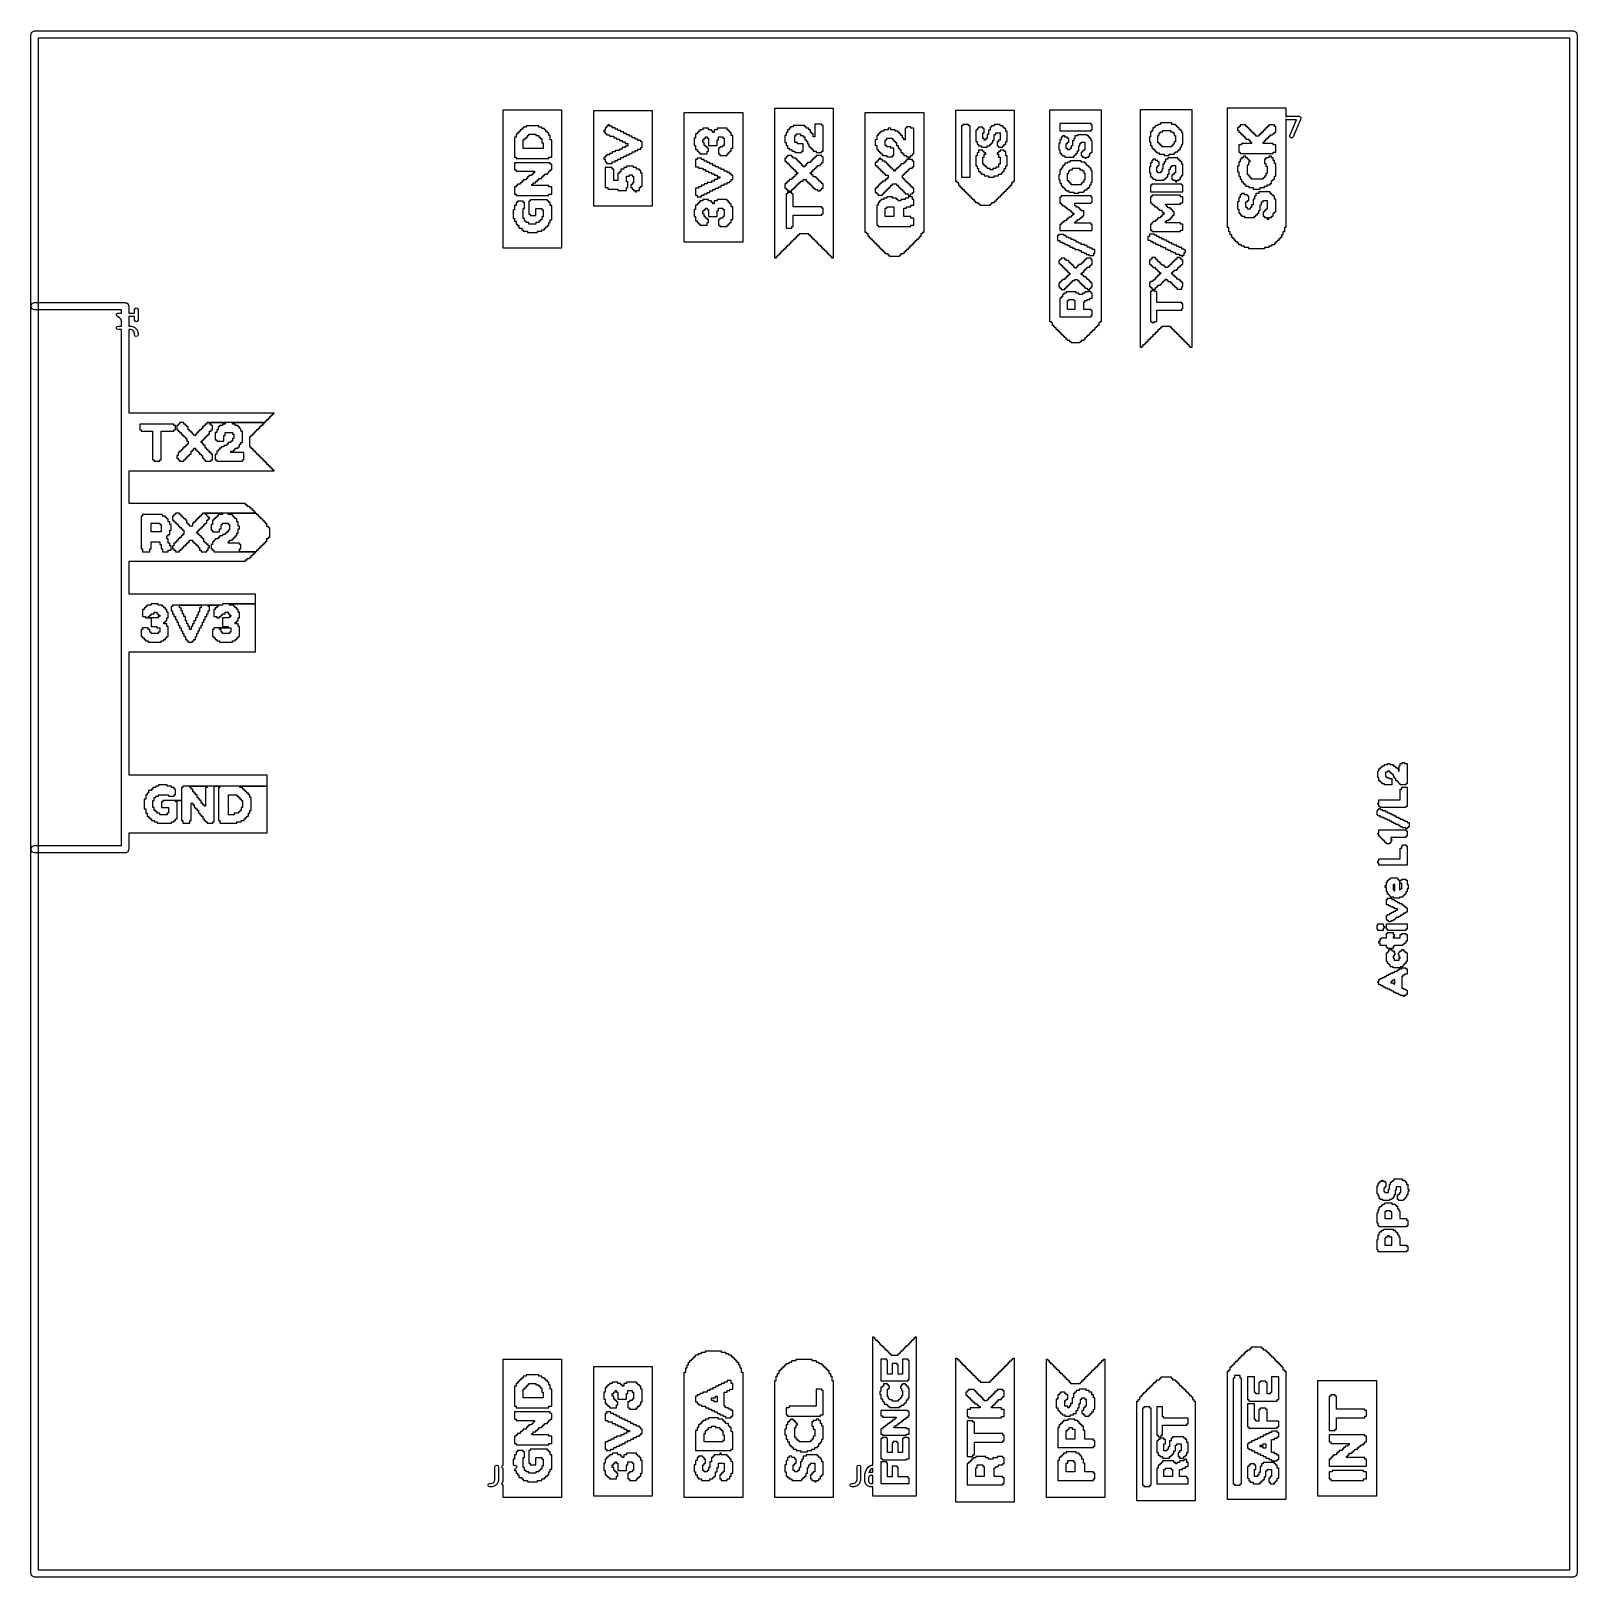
# Model space of a CAD drawing. Extents: x 4.99 to 6.7, y -4.99 to -3.28.
import ezdxf

# ---------------------------------------------------------------- set-up
doc = ezdxf.new("R2010")
doc.units = 0
doc.header["$MEASUREMENT"] = 0
doc.layers.add('BLACK', color=7, linetype='CONTINUOUS')

msp = doc.modelspace()

# ---------------------------------------------------------------- linework, layer by layer
at = {"layer": 'BLACK', "linetype": 'CONTINUOUS'}
for p, q in [((4.9925, -3.284), (4.9927, -3.2834)), ((4.9925, -4.984), (4.9925, -3.284)), ((4.9927, -3.28276), (4.99307, -3.28225)), ((4.9927, -3.2834), (4.9927, -3.28276)), ((4.99307, -3.28225), (4.99326, -3.28165)), ((4.99326, -3.28165), (4.99378, -3.28128)), ((4.99378, -3.28128), (4.99415, -3.28076)), ((4.99415, -3.28076), (4.99475, -3.28057)), ((4.99475, -3.28057), (4.99526, -3.2802)), ((4.99526, -3.2802), (4.9959, -3.2802)), ((4.9959, -3.2802), (4.9965, -3.28)), ((4.9965, -3.28), (6.6965, -3.28)), ((5.0005, -3.288), (5.0005, -4.98)), ((6.6925, -3.288), (5.0005, -3.288)), ((6.6925, -4.98), (6.6925, -3.288)), ((6.6965, -3.28), (6.6971, -3.2802)), ((6.6971, -3.2802), (6.69774, -3.2802)), ((6.69774, -3.2802), (6.69825, -3.28057)), ((6.69825, -3.28057), (6.69885, -3.28076)), ((6.69885, -3.28076), (6.69922, -3.28128)), ((6.69922, -3.28128), (6.69974, -3.28165)), ((6.69974, -3.28165), (6.69993, -3.28225)), ((6.69993, -3.28225), (6.7003, -3.28276)), ((6.7003, -3.28276), (6.7003, -3.2834)), ((6.7003, -3.2834), (6.7005, -3.284)), ((6.7005, -3.284), (6.7005, -4.984)), ((5.51422, -3.5201), (5.51422, -3.36735)), ((5.51422, -3.36735), (5.51579, -3.36735)), ((5.51579, -3.36735), (5.51737, -3.36735)), ((5.51737, -3.36735), (5.51894, -3.36735)), ((5.51894, -3.36735), (5.52052, -3.36735)), ((5.52052, -3.36735), (5.52209, -3.36735)), ((5.52209, -3.36735), (5.52367, -3.36735)), ((5.52367, -3.36735), (5.52524, -3.36735)), ((5.52524, -3.36735), (5.52681, -3.36735)), ((5.52681, -3.36735), (5.52839, -3.36735)), ((5.52839, -3.36735), (5.52996, -3.36735)), ((5.52996, -3.36735), (5.53154, -3.36735)), ((5.53154, -3.36735), (5.53311, -3.36735)), ((5.53311, -3.36735), (5.53469, -3.36735)), ((5.53469, -3.36735), (5.53626, -3.36735)), ((5.53626, -3.36735), (5.53784, -3.36735)), ((5.53784, -3.36735), (5.53941, -3.36735)), ((5.53941, -3.36735), (5.54099, -3.36735)), ((5.54099, -3.36735), (5.54256, -3.36735)), ((5.54256, -3.36735), (5.54414, -3.36735)), ((5.54414, -3.36735), (5.54571, -3.36735)), ((5.54571, -3.36735), (5.54729, -3.36735)), ((5.54729, -3.36735), (5.54886, -3.36735)), ((5.54886, -3.36735), (5.55044, -3.36735)), ((5.55044, -3.36735), (5.55201, -3.36735)), ((5.55201, -3.36735), (5.55359, -3.36735)), ((5.55359, -3.36735), (5.55516, -3.36735)), ((5.55516, -3.36735), (5.55674, -3.36735)), ((5.55674, -3.36735), (5.55831, -3.36735)), ((5.55831, -3.36735), (5.55989, -3.36735)), ((5.55989, -3.36735), (5.56146, -3.36735)), ((5.56146, -3.36735), (5.56304, -3.36735)), ((5.56304, -3.36735), (5.56461, -3.36735)), ((5.56461, -3.36735), (5.56619, -3.36735)), ((5.56619, -3.36735), (5.56776, -3.36735)), ((5.56776, -3.36735), (5.56933, -3.36735)), ((5.56933, -3.36735), (5.57091, -3.36735)), ((5.57091, -3.36735), (5.57248, -3.36735)), ((5.57248, -3.36735), (5.57406, -3.36735)), ((5.57406, -3.36735), (5.57563, -3.36735)), ((5.57563, -3.36735), (5.57721, -3.36735)), ((5.57721, -3.36735), (5.57878, -3.36735)), ((5.57878, -3.36735), (5.57878, -3.5201)), ((5.61422, -3.47353), (5.61422, -3.36802)), ((5.61422, -3.36802), (5.61579, -3.36802)), ((5.61579, -3.36802), (5.61737, -3.36802)), ((5.61737, -3.36802), (5.61894, -3.36802)), ((5.61894, -3.36802), (5.62052, -3.36802)), ((5.62052, -3.36802), (5.62209, -3.36802)), ((5.62209, -3.36802), (5.62367, -3.36802)), ((5.62367, -3.36802), (5.62524, -3.36802)), ((5.62524, -3.36802), (5.62681, -3.36802)), ((5.62681, -3.36802), (5.62839, -3.36802)), ((5.62839, -3.36802), (5.62996, -3.36802)), ((5.62996, -3.36802), (5.63154, -3.36802)), ((5.63154, -3.36802), (5.63311, -3.36802)), ((5.63311, -3.36802), (5.63469, -3.36802)), ((5.63469, -3.36802), (5.63626, -3.36802)), ((5.63626, -3.36802), (5.63784, -3.36802)), ((5.63784, -3.36802), (5.63941, -3.36802)), ((5.63941, -3.36802), (5.64099, -3.36802)), ((5.64099, -3.36802), (5.64256, -3.36802)), ((5.64256, -3.36802), (5.64414, -3.36802)), ((5.64414, -3.36802), (5.64571, -3.36802)), ((5.64571, -3.36802), (5.64729, -3.36802)), ((5.64729, -3.36802), (5.64886, -3.36802)), ((5.64886, -3.36802), (5.65044, -3.36802)), ((5.65044, -3.36802), (5.65201, -3.36802)), ((5.65201, -3.36802), (5.65359, -3.36802)), ((5.65359, -3.36802), (5.65516, -3.36802)), ((5.65516, -3.36802), (5.65674, -3.36802)), ((5.65674, -3.36802), (5.65831, -3.36802)), ((5.65831, -3.36802), (5.65989, -3.36802)), ((5.65989, -3.36802), (5.66146, -3.36802)), ((5.66146, -3.36802), (5.66304, -3.36802)), ((5.66304, -3.36802), (5.66461, -3.36802)), ((5.66461, -3.36802), (5.66619, -3.36802)), ((5.66619, -3.36802), (5.66776, -3.36802)), ((5.66776, -3.36802), (5.66933, -3.36802)), ((5.66933, -3.36802), (5.67091, -3.36802)), ((5.67091, -3.36802), (5.67248, -3.36802)), ((5.67248, -3.36802), (5.67406, -3.36802)), ((5.67406, -3.36802), (5.67563, -3.36802)), ((5.67563, -3.36802), (5.67721, -3.36802)), ((5.67721, -3.36802), (5.67878, -3.36802)), ((5.67878, -3.36802), (5.67878, -3.47353)), ((5.71422, -3.51353), (5.71422, -3.37022)), ((5.71422, -3.37022), (5.71579, -3.37022)), ((5.71579, -3.37022), (5.71737, -3.37022)), ((5.71737, -3.37022), (5.71894, -3.37022)), ((5.71894, -3.37022), (5.72052, -3.37022)), ((5.72052, -3.37022), (5.72209, -3.37022)), ((5.72209, -3.37022), (5.72367, -3.37022)), ((5.72367, -3.37022), (5.72524, -3.37022)), ((5.72524, -3.37022), (5.72681, -3.37022)), ((5.72681, -3.37022), (5.72839, -3.37022)), ((5.72839, -3.37022), (5.72996, -3.37022)), ((5.72996, -3.37022), (5.73154, -3.37022)), ((5.73154, -3.37022), (5.73311, -3.37022)), ((5.73311, -3.37022), (5.73469, -3.37022)), ((5.73469, -3.37022), (5.73626, -3.37022)), ((5.73626, -3.37022), (5.73784, -3.37022)), ((5.73784, -3.37022), (5.73941, -3.37022)), ((5.73941, -3.37022), (5.74099, -3.37022)), ((5.74099, -3.37022), (5.74256, -3.37022)), ((5.74256, -3.37022), (5.74414, -3.37022)), ((5.74414, -3.37022), (5.74571, -3.37022)), ((5.74571, -3.37022), (5.74729, -3.37022)), ((5.74729, -3.37022), (5.74886, -3.37022)), ((5.74886, -3.37022), (5.75044, -3.37022)), ((5.75044, -3.37022), (5.75201, -3.37022)), ((5.75201, -3.37022), (5.75359, -3.37022)), ((5.75359, -3.37022), (5.75516, -3.37022)), ((5.75516, -3.37022), (5.75674, -3.37022)), ((5.75674, -3.37022), (5.75831, -3.37022)), ((5.75831, -3.37022), (5.75989, -3.37022)), ((5.75989, -3.37022), (5.76146, -3.37022)), ((5.76146, -3.37022), (5.76304, -3.37022)), ((5.76304, -3.37022), (5.76461, -3.37022)), ((5.76461, -3.37022), (5.76619, -3.37022)), ((5.76619, -3.37022), (5.76776, -3.37022)), ((5.76776, -3.37022), (5.76933, -3.37022)), ((5.76933, -3.37022), (5.77091, -3.37022)), ((5.77091, -3.37022), (5.77248, -3.37022)), ((5.77248, -3.37022), (5.77406, -3.37022)), ((5.77406, -3.37022), (5.77563, -3.37022)), ((5.77563, -3.37022), (5.77721, -3.37022)), ((5.77721, -3.37022), (5.77878, -3.37022)), ((5.77878, -3.37022), (5.77878, -3.51353)), ((5.81422, -3.53085), (5.81422, -3.3655)), ((5.81422, -3.3655), (5.81579, -3.3655)), ((5.81579, -3.3655), (5.81737, -3.3655)), ((5.81737, -3.3655), (5.81894, -3.3655)), ((5.81894, -3.3655), (5.82052, -3.3655)), ((5.82052, -3.3655), (5.82209, -3.3655)), ((5.82209, -3.3655), (5.82367, -3.3655)), ((5.82367, -3.3655), (5.82524, -3.3655)), ((5.82524, -3.3655), (5.82681, -3.3655)), ((5.82681, -3.3655), (5.82839, -3.3655)), ((5.82839, -3.3655), (5.82996, -3.3655)), ((5.82996, -3.3655), (5.83154, -3.3655)), ((5.83154, -3.3655), (5.83311, -3.3655)), ((5.83311, -3.3655), (5.83469, -3.3655)), ((5.83469, -3.3655), (5.83626, -3.3655)), ((5.83626, -3.3655), (5.83784, -3.3655)), ((5.83784, -3.3655), (5.83941, -3.3655)), ((5.83941, -3.3655), (5.84099, -3.3655)), ((5.84099, -3.3655), (5.84256, -3.3655)), ((5.84256, -3.3655), (5.84414, -3.3655)), ((5.84414, -3.3655), (5.84571, -3.3655)), ((5.84571, -3.3655), (5.84729, -3.3655)), ((5.84729, -3.3655), (5.84886, -3.3655)), ((5.84886, -3.3655), (5.85044, -3.3655)), ((5.85044, -3.3655), (5.85201, -3.3655)), ((5.85201, -3.3655), (5.85359, -3.3655)), ((5.85359, -3.3655), (5.85516, -3.3655)), ((5.85516, -3.3655), (5.85674, -3.3655)), ((5.85674, -3.3655), (5.85831, -3.3655)), ((5.85831, -3.3655), (5.85989, -3.3655)), ((5.85989, -3.3655), (5.86146, -3.3655)), ((5.86146, -3.3655), (5.86304, -3.3655)), ((5.86304, -3.3655), (5.86461, -3.3655)), ((5.86461, -3.3655), (5.86619, -3.3655)), ((5.86619, -3.3655), (5.86776, -3.3655)), ((5.86776, -3.3655), (5.86933, -3.3655)), ((5.86933, -3.3655), (5.87091, -3.3655)), ((5.87091, -3.3655), (5.87248, -3.3655)), ((5.87248, -3.3655), (5.87406, -3.3655)), ((5.87406, -3.3655), (5.87563, -3.3655)), ((5.87563, -3.3655), (5.87721, -3.3655)), ((5.87721, -3.3655), (5.87878, -3.3655)), ((5.87878, -3.3655), (5.87878, -3.53085)), ((5.91422, -3.5025), (5.91422, -3.37022)), ((5.91422, -3.37022), (5.91579, -3.37022)), ((5.91579, -3.37022), (5.91737, -3.37022)), ((5.91737, -3.37022), (5.91894, -3.37022)), ((5.91894, -3.37022), (5.92052, -3.37022)), ((5.92052, -3.37022), (5.92209, -3.37022)), ((5.92209, -3.37022), (5.92367, -3.37022)), ((5.92367, -3.37022), (5.92524, -3.37022)), ((5.92524, -3.37022), (5.92681, -3.37022)), ((5.92681, -3.37022), (5.92839, -3.37022)), ((5.92839, -3.37022), (5.92996, -3.37022)), ((5.92996, -3.37022), (5.93154, -3.37022)), ((5.93154, -3.37022), (5.93311, -3.37022)), ((5.93311, -3.37022), (5.93469, -3.37022)), ((5.93469, -3.37022), (5.93626, -3.37022)), ((5.93626, -3.37022), (5.93784, -3.37022)), ((5.93784, -3.37022), (5.93941, -3.37022)), ((5.93941, -3.37022), (5.94099, -3.37022)), ((5.94099, -3.37022), (5.94256, -3.37022)), ((5.94256, -3.37022), (5.94414, -3.37022)), ((5.94414, -3.37022), (5.94571, -3.37022)), ((5.94571, -3.37022), (5.94729, -3.37022)), ((5.94729, -3.37022), (5.94886, -3.37022)), ((5.94886, -3.37022), (5.95044, -3.37022)), ((5.95044, -3.37022), (5.95201, -3.37022)), ((5.95201, -3.37022), (5.95359, -3.37022)), ((5.95359, -3.37022), (5.95516, -3.37022)), ((5.95516, -3.37022), (5.95674, -3.37022)), ((5.95674, -3.37022), (5.95831, -3.37022)), ((5.95831, -3.37022), (5.95989, -3.37022)), ((5.95989, -3.37022), (5.96146, -3.37022)), ((5.96146, -3.37022), (5.96304, -3.37022)), ((5.96304, -3.37022), (5.96461, -3.37022)), ((5.96461, -3.37022), (5.96619, -3.37022)), ((5.96619, -3.37022), (5.96776, -3.37022)), ((5.96776, -3.37022), (5.96933, -3.37022)), ((5.96933, -3.37022), (5.97091, -3.37022)), ((5.97091, -3.37022), (5.97248, -3.37022)), ((5.97248, -3.37022), (5.97406, -3.37022)), ((5.97406, -3.37022), (5.97563, -3.37022)), ((5.97563, -3.37022), (5.97721, -3.37022)), ((5.97721, -3.37022), (5.97878, -3.37022)), ((5.97878, -3.37022), (5.97878, -3.5025)), ((6.01422, -3.4462), (6.01422, -3.36746)), ((6.01422, -3.36746), (6.01579, -3.36746)), ((6.01579, -3.36746), (6.01737, -3.36746)), ((6.01737, -3.36746), (6.01894, -3.36746)), ((6.01894, -3.36746), (6.02052, -3.36746)), ((6.02052, -3.36746), (6.02209, -3.36746)), ((6.02209, -3.36746), (6.02367, -3.36746)), ((6.02367, -3.36746), (6.02524, -3.36746)), ((6.02524, -3.36746), (6.02681, -3.36746)), ((6.02681, -3.36746), (6.02839, -3.36746)), ((6.02839, -3.36746), (6.02996, -3.36746)), ((6.02996, -3.36746), (6.03154, -3.36746)), ((6.03154, -3.36746), (6.03311, -3.36746)), ((6.03311, -3.36746), (6.03469, -3.36746)), ((6.03469, -3.36746), (6.03626, -3.36746)), ((6.03626, -3.36746), (6.03784, -3.36746)), ((6.03784, -3.36746), (6.03941, -3.36746)), ((6.03941, -3.36746), (6.04099, -3.36746)), ((6.04099, -3.36746), (6.04256, -3.36746)), ((6.04256, -3.36746), (6.04414, -3.36746)), ((6.04414, -3.36746), (6.04571, -3.36746)), ((6.04571, -3.36746), (6.04729, -3.36746)), ((6.04729, -3.36746), (6.04886, -3.36746)), ((6.04886, -3.36746), (6.05044, -3.36746)), ((6.05044, -3.36746), (6.05201, -3.36746)), ((6.05201, -3.36746), (6.05359, -3.36746)), ((6.05359, -3.36746), (6.05516, -3.36746)), ((6.05516, -3.36746), (6.05674, -3.36746)), ((6.05674, -3.36746), (6.05831, -3.36746)), ((6.05831, -3.36746), (6.05989, -3.36746)), ((6.05989, -3.36746), (6.06146, -3.36746)), ((6.06146, -3.36746), (6.06304, -3.36746)), ((6.06304, -3.36746), (6.06461, -3.36746)), ((6.06461, -3.36746), (6.06619, -3.36746)), ((6.06619, -3.36746), (6.06776, -3.36746)), ((6.06776, -3.36746), (6.06933, -3.36746)), ((6.06933, -3.36746), (6.07091, -3.36746)), ((6.07091, -3.36746), (6.07248, -3.36746)), ((6.07248, -3.36746), (6.07406, -3.36746)), ((6.07406, -3.36746), (6.07563, -3.36746)), ((6.07563, -3.36746), (6.07721, -3.36746)), ((6.07721, -3.36746), (6.07878, -3.36746)), ((6.07878, -3.36746), (6.07878, -3.4462)), ((6.11815, -3.60144), (6.11815, -3.36719)), ((6.11815, -3.36719), (6.11973, -3.36719)), ((6.11973, -3.36719), (6.12091, -3.36719)), ((6.12091, -3.36719), (6.12248, -3.36719)), ((6.12248, -3.36719), (6.12367, -3.36719)), ((6.12367, -3.36719), (6.12524, -3.36719)), ((6.12524, -3.36719), (6.12642, -3.36719)), ((6.12642, -3.36719), (6.128, -3.36719)), ((6.128, -3.36719), (6.12918, -3.36719)), ((6.12918, -3.36719), (6.13075, -3.36719)), ((6.13075, -3.36719), (6.13193, -3.36719)), ((6.13193, -3.36719), (6.13351, -3.36719)), ((6.13351, -3.36719), (6.13469, -3.36719)), ((6.13469, -3.36719), (6.13626, -3.36719)), ((6.13626, -3.36719), (6.13744, -3.36719)), ((6.13744, -3.36719), (6.13902, -3.36719)), ((6.13902, -3.36719), (6.1402, -3.36719)), ((6.1402, -3.36719), (6.14178, -3.36719)), ((6.14178, -3.36719), (6.14296, -3.36719)), ((6.14296, -3.36719), (6.14453, -3.36719)), ((6.14453, -3.36719), (6.14571, -3.36719)), ((6.14571, -3.36719), (6.14729, -3.36719)), ((6.14729, -3.36719), (6.14847, -3.36719)), ((6.14847, -3.36719), (6.15004, -3.36719)), ((6.15004, -3.36719), (6.15122, -3.36719)), ((6.15122, -3.36719), (6.1528, -3.36719)), ((6.1528, -3.36719), (6.15398, -3.36719)), ((6.15398, -3.36719), (6.15556, -3.36719)), ((6.15556, -3.36719), (6.15674, -3.36719)), ((6.15674, -3.36719), (6.15831, -3.36719)), ((6.15831, -3.36719), (6.15949, -3.36719)), ((6.15949, -3.36719), (6.16107, -3.36719)), ((6.16107, -3.36719), (6.16225, -3.36719)), ((6.16225, -3.36719), (6.16382, -3.36719)), ((6.16382, -3.36719), (6.165, -3.36719)), ((6.165, -3.36719), (6.16658, -3.36719)), ((6.16658, -3.36719), (6.16776, -3.36719)), ((6.16776, -3.36719), (6.16933, -3.36719)), ((6.16933, -3.36719), (6.17052, -3.36719)), ((6.17052, -3.36719), (6.17209, -3.36719)), ((6.17209, -3.36719), (6.17327, -3.36719)), ((6.17327, -3.36719), (6.17485, -3.36719)), ((6.17485, -3.36719), (6.17485, -3.60144)), ((6.21815, -3.62967), (6.21815, -3.36668)), ((6.21815, -3.36668), (6.21973, -3.36668)), ((6.21973, -3.36668), (6.22091, -3.36668)), ((6.22091, -3.36668), (6.22248, -3.36668)), ((6.22248, -3.36668), (6.22367, -3.36668)), ((6.22367, -3.36668), (6.22524, -3.36668)), ((6.22524, -3.36668), (6.22642, -3.36668)), ((6.22642, -3.36668), (6.228, -3.36668)), ((6.228, -3.36668), (6.22918, -3.36668)), ((6.22918, -3.36668), (6.23075, -3.36668)), ((6.23075, -3.36668), (6.23193, -3.36668)), ((6.23193, -3.36668), (6.23351, -3.36668)), ((6.23351, -3.36668), (6.23469, -3.36668)), ((6.23469, -3.36668), (6.23626, -3.36668)), ((6.23626, -3.36668), (6.23744, -3.36668)), ((6.23744, -3.36668), (6.23902, -3.36668)), ((6.23902, -3.36668), (6.2402, -3.36668)), ((6.2402, -3.36668), (6.24178, -3.36668)), ((6.24178, -3.38164), (6.2402, -3.38164)), ((6.2402, -3.38164), (6.2402, -3.38321)), ((6.24178, -3.36668), (6.24296, -3.36668)), ((6.24296, -3.38164), (6.24178, -3.38164)), ((6.24296, -3.36668), (6.24453, -3.36668)), ((6.24453, -3.38164), (6.24296, -3.38164)), ((6.24453, -3.36668), (6.24571, -3.36668)), ((6.24571, -3.38164), (6.24453, -3.38164)), ((6.24571, -3.36668), (6.24729, -3.36668)), ((6.24729, -3.38164), (6.24571, -3.38164)), ((6.24729, -3.36668), (6.24847, -3.36668)), ((6.24847, -3.38164), (6.24729, -3.38164)), ((6.24847, -3.36668), (6.25004, -3.36668)), ((6.25004, -3.38164), (6.24847, -3.38164)), ((6.25004, -3.36668), (6.25122, -3.36668)), ((6.25122, -3.38164), (6.25004, -3.38164)), ((6.25122, -3.36668), (6.2528, -3.36668)), ((6.2528, -3.38164), (6.25122, -3.38164)), ((6.2528, -3.36668), (6.25398, -3.36668)), ((6.2528, -3.38321), (6.2528, -3.38164)), ((6.25398, -3.36668), (6.25556, -3.36668)), ((6.25556, -3.36668), (6.25674, -3.36668)), ((6.25674, -3.36668), (6.25831, -3.36668)), ((6.25831, -3.36668), (6.25949, -3.36668)), ((6.25949, -3.36668), (6.26107, -3.36668)), ((6.26107, -3.36668), (6.26225, -3.36668)), ((6.26225, -3.36668), (6.26382, -3.36668)), ((6.26382, -3.36668), (6.265, -3.36668)), ((6.265, -3.36668), (6.26658, -3.36668)), ((6.26658, -3.36668), (6.26776, -3.36668)), ((6.26776, -3.36668), (6.26933, -3.36668)), ((6.26933, -3.36668), (6.27052, -3.36668)), ((6.27052, -3.36668), (6.27209, -3.36668)), ((6.27209, -3.36668), (6.27327, -3.36668)), ((6.27327, -3.36668), (6.27485, -3.36668)), ((6.27485, -3.36668), (6.27485, -3.62967)), ((6.31422, -3.49723), (6.31422, -3.36494)), ((6.31422, -3.36494), (6.31579, -3.36494)), ((6.31579, -3.36494), (6.31737, -3.36494)), ((6.31737, -3.36494), (6.31894, -3.36494)), ((6.31894, -3.36494), (6.32052, -3.36494)), ((6.32052, -3.36494), (6.32209, -3.36494)), ((6.32209, -3.36494), (6.32367, -3.36494)), ((6.32367, -3.36494), (6.32524, -3.36494)), ((6.32524, -3.36494), (6.32681, -3.36494)), ((6.32681, -3.36494), (6.32839, -3.36494)), ((6.32839, -3.36494), (6.32996, -3.36494)), ((6.32996, -3.36494), (6.33154, -3.36494)), ((6.33154, -3.36494), (6.33311, -3.36494)), ((6.33311, -3.36494), (6.33469, -3.36494)), ((6.33469, -3.36494), (6.33626, -3.36494)), ((6.33626, -3.36494), (6.33784, -3.36494)), ((6.33784, -3.36494), (6.33941, -3.36494)), ((6.33941, -3.36494), (6.34099, -3.36494)), ((6.34099, -3.36494), (6.34256, -3.36494)), ((6.34256, -3.36494), (6.34414, -3.36494)), ((6.34414, -3.36494), (6.34571, -3.36494)), ((6.34571, -3.36494), (6.34729, -3.36494)), ((6.34729, -3.36494), (6.34886, -3.36494)), ((6.34886, -3.36494), (6.35044, -3.36494)), ((6.35044, -3.36494), (6.35201, -3.36494)), ((6.35201, -3.36494), (6.35359, -3.36494)), ((6.35359, -3.36494), (6.35516, -3.36494)), ((6.35516, -3.36494), (6.35674, -3.36494)), ((6.35674, -3.36494), (6.35831, -3.36494)), ((6.35831, -3.36494), (6.35989, -3.36494)), ((6.35989, -3.36494), (6.36146, -3.36494)), ((6.36146, -3.36494), (6.36304, -3.36494)), ((6.36304, -3.36494), (6.36461, -3.36494)), ((6.36461, -3.36494), (6.36619, -3.36494)), ((6.36619, -3.36494), (6.36776, -3.36494)), ((6.36776, -3.36494), (6.36933, -3.36494)), ((6.36933, -3.36494), (6.37091, -3.36494)), ((6.37091, -3.36494), (6.37248, -3.36494)), ((6.37248, -3.36494), (6.37406, -3.36494)), ((6.37406, -3.36494), (6.37563, -3.36494)), ((6.37563, -3.36494), (6.37721, -3.36494)), ((6.37721, -3.36494), (6.37878, -3.36494)), ((6.37878, -3.36494), (6.37878, -3.37498)), ((6.37878, -3.37498), (6.37882, -3.37489)), ((6.37882, -3.3776), (6.37878, -3.37751)), ((6.37878, -3.37751), (6.37878, -3.49723)), ((6.37882, -3.37489), (6.38018, -3.37433)), ((6.38018, -3.37817), (6.37882, -3.3776)), ((6.38018, -3.37433), (6.39362, -3.37433)), ((6.39071, -3.37817), (6.38018, -3.37817)), ((6.38322, -3.39565), (6.39071, -3.37817)), ((6.39538, -3.377), (6.38674, -3.39716)), ((6.39362, -3.37433), (6.39398, -3.37448)), ((6.39398, -3.37448), (6.39438, -3.37448)), ((6.39438, -3.37448), (6.39464, -3.37475)), ((6.39464, -3.37475), (6.39498, -3.37489)), ((6.39498, -3.37489), (6.39513, -3.37525)), ((6.39513, -3.37525), (6.3954, -3.37553)), ((6.39539, -3.37661), (6.39538, -3.377)), ((6.39554, -3.37625), (6.39539, -3.37661)), ((6.3954, -3.37553), (6.3954, -3.3759)), ((6.3954, -3.3759), (6.39554, -3.37625)), ((5.52839, -3.39727), (5.52681, -3.39727)), ((5.52681, -3.39727), (5.52681, -3.41931)), ((5.52996, -3.39412), (5.52839, -3.39412)), ((5.52839, -3.39412), (5.52839, -3.39727)), ((5.53154, -3.39254), (5.52996, -3.39254)), ((5.52996, -3.39254), (5.52996, -3.39412)), ((5.53311, -3.39097), (5.53154, -3.39097)), ((5.53154, -3.39097), (5.53154, -3.39254)), ((5.53469, -3.38939), (5.53311, -3.38939)), ((5.53311, -3.38939), (5.53311, -3.39097)), ((5.53626, -3.38782), (5.53469, -3.38782)), ((5.53469, -3.38782), (5.53469, -3.38939)), ((5.53784, -3.38624), (5.53626, -3.38624)), ((5.53626, -3.38624), (5.53626, -3.38782)), ((5.53941, -3.38624), (5.53784, -3.38624)), ((5.53784, -3.40042), (5.53784, -3.39884)), ((5.53784, -3.39884), (5.53941, -3.39884)), ((5.54099, -3.38467), (5.53941, -3.38467)), ((5.53941, -3.38467), (5.53941, -3.38624)), ((5.53941, -3.39884), (5.53941, -3.39727)), ((5.53941, -3.39727), (5.54099, -3.39727)), ((5.54256, -3.38467), (5.54099, -3.38467)), ((5.54099, -3.39727), (5.54099, -3.39569)), ((5.54099, -3.39569), (5.54256, -3.39569)), ((5.54414, -3.38467), (5.54256, -3.38467)), ((5.54256, -3.39569), (5.54256, -3.39412)), ((5.54256, -3.39412), (5.54414, -3.39412)), ((5.54571, -3.38467), (5.54414, -3.38467)), ((5.54414, -3.39412), (5.54571, -3.39412)), ((5.54729, -3.38467), (5.54571, -3.38467)), ((5.54571, -3.39412), (5.54729, -3.39412)), ((5.54886, -3.38467), (5.54729, -3.38467)), ((5.54729, -3.39412), (5.54886, -3.39412)), ((5.55044, -3.38467), (5.54886, -3.38467)), ((5.54886, -3.39412), (5.55044, -3.39412)), ((5.55201, -3.38467), (5.55044, -3.38467)), ((5.55044, -3.39412), (5.55044, -3.39569)), ((5.55044, -3.39569), (5.55201, -3.39569)), ((5.55359, -3.38467), (5.55201, -3.38467)), ((5.55201, -3.39569), (5.55359, -3.39569)), ((5.55359, -3.38624), (5.55359, -3.38467)), ((5.55516, -3.38624), (5.55359, -3.38624)), ((5.55359, -3.39569), (5.55359, -3.39727)), ((5.55359, -3.39727), (5.55516, -3.39727)), ((5.55674, -3.38624), (5.55516, -3.38624)), ((5.55516, -3.39727), (5.55516, -3.39884)), ((5.55516, -3.39884), (5.55674, -3.39884)), ((5.55674, -3.38782), (5.55674, -3.38624)), ((5.55831, -3.38782), (5.55674, -3.38782)), ((5.55674, -3.39884), (5.55674, -3.40357)), ((5.55989, -3.38782), (5.55831, -3.38782)), ((5.55989, -3.38939), (5.55989, -3.38782)), ((5.56146, -3.38939), (5.55989, -3.38939)), ((5.56146, -3.39097), (5.56146, -3.38939)), ((5.56304, -3.39097), (5.56146, -3.39097)), ((5.56304, -3.39254), (5.56304, -3.39097)), ((5.56461, -3.39254), (5.56304, -3.39254)), ((5.56461, -3.39569), (5.56461, -3.39254)), ((5.56619, -3.39569), (5.56461, -3.39569)), ((5.56619, -3.40042), (5.56619, -3.39569)), ((5.62681, -3.39006), (5.62524, -3.39006)), ((5.62524, -3.39006), (5.62524, -3.39164)), ((5.62524, -3.39164), (5.62681, -3.39164)), ((5.62839, -3.38691), (5.62681, -3.38691)), ((5.62681, -3.38691), (5.62681, -3.39006)), ((5.62681, -3.39164), (5.62681, -3.39321)), ((5.62681, -3.39321), (5.62839, -3.39321)), ((5.62996, -3.38534), (5.62839, -3.38534)), ((5.62839, -3.38534), (5.62839, -3.38691)), ((5.62839, -3.39321), (5.62839, -3.39479)), ((5.62839, -3.39479), (5.62996, -3.39479)), ((5.62996, -3.38376), (5.62996, -3.38534)), ((5.63154, -3.38376), (5.62996, -3.38376)), ((5.62996, -3.39479), (5.63154, -3.39479)), ((5.63154, -3.38534), (5.63154, -3.38376)), ((5.63311, -3.38534), (5.63154, -3.38534)), ((5.63154, -3.39479), (5.63154, -3.39636)), ((5.63154, -3.39636), (5.63311, -3.39636)), ((5.63469, -3.38534), (5.63311, -3.38534)), ((5.63311, -3.39636), (5.63469, -3.39636)), ((5.63469, -3.38691), (5.63469, -3.38534)), ((5.63626, -3.38691), (5.63469, -3.38691)), ((5.63469, -3.39636), (5.63626, -3.39636)), ((5.63784, -3.38691), (5.63626, -3.38691)), ((5.63626, -3.39636), (5.63626, -3.39794)), ((5.63626, -3.39794), (5.63784, -3.39794)), ((5.63784, -3.38849), (5.63784, -3.38691)), ((5.63941, -3.38849), (5.63784, -3.38849)), ((5.63784, -3.39794), (5.63941, -3.39794)), ((5.64099, -3.38849), (5.63941, -3.38849)), ((5.63941, -3.39794), (5.63941, -3.39951)), ((5.64099, -3.39006), (5.64099, -3.38849)), ((5.64256, -3.39006), (5.64099, -3.39006)), ((5.64414, -3.39006), (5.64256, -3.39006)), ((5.64414, -3.39164), (5.64414, -3.39006)), ((5.64571, -3.39164), (5.64414, -3.39164)), ((5.64729, -3.39164), (5.64571, -3.39164)), ((5.64729, -3.39321), (5.64729, -3.39164)), ((5.64886, -3.39321), (5.64729, -3.39321)), ((5.65044, -3.39321), (5.64886, -3.39321)), ((5.65044, -3.39479), (5.65044, -3.39321)), ((5.65201, -3.39479), (5.65044, -3.39479)), ((5.65359, -3.39479), (5.65201, -3.39479)), ((5.65359, -3.39636), (5.65359, -3.39479)), ((5.65516, -3.39636), (5.65359, -3.39636)), ((5.65674, -3.39636), (5.65516, -3.39636)), ((5.65674, -3.39794), (5.65674, -3.39636)), ((5.65831, -3.39794), (5.65674, -3.39794)), ((5.65989, -3.39794), (5.65831, -3.39794)), ((5.65989, -3.39951), (5.65989, -3.39794)), ((5.72681, -3.39857), (5.72524, -3.39857)), ((5.72524, -3.39857), (5.72524, -3.40644)), ((5.72839, -3.39384), (5.72681, -3.39384)), ((5.72681, -3.39384), (5.72681, -3.39857)), ((5.72996, -3.39227), (5.72839, -3.39227)), ((5.72839, -3.39227), (5.72839, -3.39384)), ((5.73154, -3.39069), (5.72996, -3.39069)), ((5.72996, -3.39069), (5.72996, -3.39227)), ((5.73311, -3.38912), (5.73154, -3.38912)), ((5.73154, -3.38912), (5.73154, -3.39069)), ((5.73469, -3.38912), (5.73311, -3.38912)), ((5.73626, -3.38754), (5.73469, -3.38754)), ((5.73469, -3.38754), (5.73469, -3.38912)), ((5.73784, -3.38754), (5.73626, -3.38754)), ((5.73626, -3.40014), (5.73626, -3.39857)), ((5.73626, -3.39857), (5.73784, -3.39857)), ((5.73941, -3.38754), (5.73784, -3.38754)), ((5.73784, -3.39857), (5.73784, -3.39699)), ((5.73784, -3.39699), (5.73941, -3.39699)), ((5.74099, -3.38754), (5.73941, -3.38754)), ((5.73941, -3.39699), (5.73941, -3.39857)), ((5.73941, -3.39857), (5.74099, -3.39857)), ((5.74099, -3.38912), (5.74099, -3.38754)), ((5.74256, -3.38912), (5.74099, -3.38912)), ((5.74099, -3.39857), (5.74099, -3.40644)), ((5.74414, -3.38912), (5.74256, -3.38912)), ((5.74414, -3.39069), (5.74414, -3.38912)), ((5.74571, -3.39069), (5.74414, -3.39069)), ((5.74571, -3.39227), (5.74571, -3.39069)), ((5.74729, -3.39227), (5.74571, -3.39227)), ((5.74886, -3.38912), (5.74729, -3.38912)), ((5.74729, -3.38912), (5.74729, -3.39227)), ((5.75044, -3.38912), (5.74886, -3.38912)), ((5.75201, -3.38754), (5.75044, -3.38754)), ((5.75044, -3.38754), (5.75044, -3.38912)), ((5.75359, -3.38754), (5.75201, -3.38754)), ((5.75201, -3.40014), (5.75201, -3.39699)), ((5.75201, -3.39699), (5.75359, -3.39699)), ((5.75516, -3.38754), (5.75359, -3.38754)), ((5.75359, -3.39699), (5.75516, -3.39699)), ((5.75674, -3.38754), (5.75516, -3.38754)), ((5.75516, -3.39699), (5.75674, -3.39699)), ((5.75831, -3.38754), (5.75674, -3.38754)), ((5.75674, -3.39699), (5.75674, -3.39857)), ((5.75674, -3.39857), (5.75831, -3.39857)), ((5.75989, -3.38754), (5.75831, -3.38754)), ((5.75831, -3.39857), (5.75831, -3.40644)), ((5.76146, -3.38754), (5.75989, -3.38754)), ((5.76146, -3.38912), (5.76146, -3.38754)), ((5.76304, -3.38912), (5.76146, -3.38912)), ((5.76304, -3.39069), (5.76304, -3.38912)), ((5.76461, -3.39069), (5.76304, -3.39069)), ((5.76461, -3.39227), (5.76461, -3.39069)), ((5.76619, -3.39227), (5.76461, -3.39227)), ((5.76619, -3.39542), (5.76619, -3.39227)), ((5.76776, -3.39542), (5.76619, -3.39542)), ((5.76776, -3.40959), (5.76776, -3.39542)), ((5.82681, -3.39542), (5.82524, -3.39542)), ((5.82524, -3.39542), (5.82524, -3.40329)), ((5.82839, -3.39227), (5.82681, -3.39227)), ((5.82681, -3.39227), (5.82681, -3.39542)), ((5.82996, -3.38912), (5.82839, -3.38912)), ((5.82839, -3.38912), (5.82839, -3.39227)), ((5.83154, -3.38754), (5.82996, -3.38754)), ((5.82996, -3.38754), (5.82996, -3.38912)), ((5.83311, -3.38597), (5.83154, -3.38597)), ((5.83154, -3.38597), (5.83154, -3.38754)), ((5.83469, -3.38597), (5.83311, -3.38597)), ((5.83626, -3.38439), (5.83469, -3.38439)), ((5.83469, -3.38439), (5.83469, -3.38597)), ((5.83784, -3.38439), (5.83626, -3.38439)), ((5.83626, -3.40329), (5.83626, -3.39542)), ((5.83626, -3.39542), (5.83784, -3.39542)), ((5.83941, -3.38439), (5.83784, -3.38439)), ((5.83784, -3.39542), (5.83784, -3.39384)), ((5.83784, -3.39384), (5.83941, -3.39384)), ((5.84099, -3.38439), (5.83941, -3.38439)), ((5.83941, -3.39384), (5.84099, -3.39384)), ((5.84256, -3.38439), (5.84099, -3.38439)), ((5.84099, -3.39384), (5.84256, -3.39384)), ((5.84414, -3.38439), (5.84256, -3.38439)), ((5.84256, -3.39384), (5.84256, -3.39542)), ((5.84256, -3.39542), (5.84414, -3.39542)), ((5.84571, -3.38439), (5.84414, -3.38439)), ((5.84414, -3.39542), (5.84571, -3.39542)), ((5.84729, -3.38439), (5.84571, -3.38439)), ((5.84571, -3.39542), (5.84571, -3.39699)), ((5.84571, -3.39699), (5.84729, -3.39699)), ((5.84729, -3.38597), (5.84729, -3.38439)), ((5.84886, -3.38597), (5.84729, -3.38597)), ((5.84729, -3.39699), (5.84729, -3.40014)), ((5.84886, -3.38754), (5.84886, -3.38597)), ((5.85044, -3.38754), (5.84886, -3.38754)), ((5.85201, -3.38754), (5.85044, -3.38754)), ((5.85201, -3.38912), (5.85201, -3.38754)), ((5.85359, -3.38912), (5.85201, -3.38912)), ((5.85359, -3.39227), (5.85359, -3.38912)), ((5.85516, -3.39227), (5.85359, -3.39227)), ((5.85516, -3.39384), (5.85516, -3.39227)), ((5.85674, -3.39384), (5.85516, -3.39384)), ((5.85674, -3.39699), (5.85674, -3.39384)), ((5.85831, -3.39699), (5.85674, -3.39699)), ((5.85989, -3.38282), (5.85831, -3.38282)), ((5.85831, -3.38282), (5.85831, -3.39699)), ((5.86146, -3.38282), (5.85989, -3.38282)), ((5.86304, -3.38282), (5.86146, -3.38282)), ((5.86461, -3.38282), (5.86304, -3.38282)), ((5.86619, -3.38282), (5.86461, -3.38282)), ((5.86619, -3.38439), (5.86619, -3.38282)), ((5.86776, -3.38439), (5.86619, -3.38439)), ((5.86776, -3.41274), (5.86776, -3.38439)), ((5.92839, -3.39542), (5.92681, -3.39542)), ((5.92681, -3.39542), (5.92681, -3.40014)), ((5.92996, -3.39384), (5.92839, -3.39384)), ((5.92839, -3.39384), (5.92839, -3.39542)), ((5.93154, -3.39227), (5.92996, -3.39227)), ((5.92996, -3.39227), (5.92996, -3.39384)), ((5.93311, -3.39069), (5.93154, -3.39069)), ((5.93154, -3.39069), (5.93154, -3.39227)), ((5.93469, -3.39069), (5.93311, -3.39069)), ((5.93626, -3.38912), (5.93469, -3.38912)), ((5.93469, -3.38912), (5.93469, -3.39069)), ((5.93784, -3.38912), (5.93626, -3.38912)), ((5.93941, -3.38912), (5.93784, -3.38912)), ((5.93784, -3.40014), (5.93784, -3.39857)), ((5.93784, -3.39857), (5.93941, -3.39857)), ((5.94099, -3.38754), (5.93941, -3.38754)), ((5.93941, -3.38754), (5.93941, -3.38912)), ((5.93941, -3.39857), (5.94099, -3.39857)), ((5.94256, -3.38754), (5.94099, -3.38754)), ((5.94099, -3.39857), (5.94256, -3.39857)), ((5.94256, -3.38912), (5.94256, -3.38754)), ((5.94414, -3.38912), (5.94256, -3.38912)), ((5.94256, -3.39857), (5.94414, -3.39857)), ((5.94571, -3.38912), (5.94414, -3.38912)), ((5.94414, -3.39857), (5.94414, -3.40014)), ((5.94729, -3.38912), (5.94571, -3.38912)), ((5.94729, -3.39069), (5.94729, -3.38912)), ((5.94886, -3.39069), (5.94729, -3.39069)), ((5.95044, -3.39069), (5.94886, -3.39069)), ((5.95044, -3.39227), (5.95044, -3.39069)), ((5.95201, -3.39227), (5.95044, -3.39227)), ((5.95201, -3.39384), (5.95201, -3.39227)), ((5.95359, -3.39384), (5.95201, -3.39384)), ((5.95359, -3.39542), (5.95359, -3.39384)), ((5.95516, -3.39542), (5.95359, -3.39542)), ((5.95516, -3.39857), (5.95516, -3.39542)), ((5.95674, -3.39857), (5.95516, -3.39857)), ((5.95674, -3.40014), (5.95674, -3.39857)), ((5.95989, -3.38754), (5.95831, -3.38754)), ((5.95831, -3.38754), (5.95831, -3.40014)), ((5.96146, -3.38597), (5.95989, -3.38597)), ((5.95989, -3.38597), (5.95989, -3.38754)), ((5.96304, -3.38597), (5.96146, -3.38597)), ((5.96461, -3.38597), (5.96304, -3.38597)), ((5.96461, -3.38754), (5.96461, -3.38597)), ((5.96619, -3.38754), (5.96461, -3.38754)), ((5.96776, -3.38754), (5.96619, -3.38754)), ((5.96776, -3.41589), (5.96776, -3.38754)), ((6.02209, -3.38479), (6.02052, -3.38479)), ((6.02052, -3.38479), (6.02052, -3.44148)), ((6.02367, -3.38321), (6.02209, -3.38321)), ((6.02209, -3.38321), (6.02209, -3.38479)), ((6.02524, -3.38321), (6.02367, -3.38321)), ((6.02681, -3.38321), (6.02524, -3.38321)), ((6.02839, -3.38321), (6.02681, -3.38321)), ((6.02839, -3.38479), (6.02839, -3.38321)), ((6.02996, -3.38479), (6.02839, -3.38479)), ((6.02996, -3.44148), (6.02996, -3.38479)), ((6.03784, -3.38951), (6.03626, -3.38951)), ((6.03626, -3.38951), (6.03626, -3.40211)), ((6.03941, -3.38794), (6.03784, -3.38794)), ((6.03784, -3.38794), (6.03784, -3.38951)), ((6.04099, -3.38636), (6.03941, -3.38636)), ((6.03941, -3.38636), (6.03941, -3.38794)), ((6.04256, -3.38636), (6.04099, -3.38636)), ((6.04414, -3.38636), (6.04256, -3.38636)), ((6.04414, -3.38794), (6.04414, -3.38636)), ((6.04571, -3.38794), (6.04414, -3.38794)), ((6.04414, -3.39896), (6.04414, -3.39266)), ((6.04414, -3.39266), (6.04571, -3.39266)), ((6.04571, -3.39266), (6.04571, -3.38794)), ((6.05044, -3.39424), (6.04886, -3.39424)), ((6.04886, -3.39424), (6.04886, -3.39896)), ((6.05201, -3.38951), (6.05044, -3.38951)), ((6.05044, -3.38951), (6.05044, -3.39424)), ((6.05359, -3.38636), (6.05201, -3.38636)), ((6.05201, -3.38636), (6.05201, -3.38951)), ((6.05516, -3.38479), (6.05359, -3.38479)), ((6.05359, -3.38479), (6.05359, -3.38636)), ((6.05674, -3.38479), (6.05516, -3.38479)), ((6.05831, -3.38321), (6.05674, -3.38321)), ((6.05674, -3.38321), (6.05674, -3.38479)), ((6.05674, -3.40054), (6.05674, -3.39424)), ((6.05674, -3.39424), (6.05831, -3.39424)), ((6.05989, -3.38321), (6.05831, -3.38321)), ((6.05831, -3.39424), (6.05831, -3.39266)), ((6.05831, -3.39266), (6.05989, -3.39266)), ((6.06146, -3.38321), (6.05989, -3.38321)), ((6.05989, -3.39266), (6.06146, -3.39266)), ((6.06304, -3.38321), (6.06146, -3.38321)), ((6.06146, -3.39266), (6.06304, -3.39266)), ((6.06304, -3.38479), (6.06304, -3.38321)), ((6.06461, -3.38479), (6.06304, -3.38479)), ((6.06304, -3.39266), (6.06304, -3.40054)), ((6.06619, -3.38479), (6.06461, -3.38479)), ((6.06619, -3.38636), (6.06619, -3.38479)), ((6.06776, -3.38636), (6.06619, -3.38636)), ((6.06776, -3.38794), (6.06776, -3.38636)), ((6.06933, -3.38794), (6.06776, -3.38794)), ((6.06933, -3.39109), (6.06933, -3.38794)), ((6.07091, -3.39109), (6.06933, -3.39109)), ((6.07091, -3.40211), (6.07091, -3.39109)), ((6.13075, -3.38215), (6.12918, -3.38215)), ((6.12918, -3.38215), (6.12918, -3.39042)), ((6.12918, -3.39042), (6.13075, -3.39042)), ((6.13193, -3.38215), (6.13075, -3.38215)), ((6.13075, -3.39042), (6.13193, -3.39042)), ((6.13193, -3.3975), (6.13075, -3.3975)), ((6.13075, -3.3975), (6.13075, -3.40026)), ((6.13351, -3.38215), (6.13193, -3.38215)), ((6.13193, -3.39042), (6.13351, -3.39042)), ((6.13351, -3.39593), (6.13193, -3.39593)), ((6.13193, -3.39593), (6.13193, -3.3975)), ((6.13469, -3.38215), (6.13351, -3.38215)), ((6.13351, -3.39042), (6.13469, -3.39042)), ((6.13469, -3.39593), (6.13351, -3.39593)), ((6.13626, -3.38215), (6.13469, -3.38215)), ((6.13469, -3.39042), (6.13626, -3.39042)), ((6.13469, -3.3975), (6.13469, -3.39593)), ((6.13626, -3.3975), (6.13469, -3.3975)), ((6.13744, -3.38215), (6.13626, -3.38215)), ((6.13626, -3.39042), (6.13744, -3.39042)), ((6.13744, -3.3975), (6.13626, -3.3975)), ((6.13902, -3.38215), (6.13744, -3.38215)), ((6.13744, -3.39042), (6.13902, -3.39042)), ((6.13744, -3.39869), (6.13744, -3.3975)), ((6.13902, -3.39869), (6.13744, -3.39869)), ((6.1402, -3.38215), (6.13902, -3.38215)), ((6.13902, -3.39042), (6.1402, -3.39042)), ((6.13902, -3.40302), (6.13902, -3.39869)), ((6.14178, -3.38215), (6.1402, -3.38215)), ((6.1402, -3.39042), (6.14178, -3.39042)), ((6.14296, -3.38215), (6.14178, -3.38215)), ((6.14178, -3.39042), (6.14296, -3.39042)), ((6.14453, -3.38215), (6.14296, -3.38215)), ((6.14296, -3.39042), (6.14453, -3.39042)), ((6.14571, -3.38215), (6.14453, -3.38215)), ((6.14453, -3.39042), (6.14571, -3.39042)), ((6.14571, -3.39869), (6.14453, -3.39869)), ((6.14453, -3.39869), (6.14453, -3.40144)), ((6.14729, -3.38215), (6.14571, -3.38215)), ((6.14571, -3.39042), (6.14729, -3.39042)), ((6.14729, -3.39593), (6.14571, -3.39593)), ((6.14571, -3.39593), (6.14571, -3.39869)), ((6.14847, -3.38215), (6.14729, -3.38215)), ((6.14729, -3.39042), (6.14847, -3.39042)), ((6.14847, -3.39593), (6.14729, -3.39593)), ((6.15004, -3.38215), (6.14847, -3.38215)), ((6.14847, -3.39042), (6.15004, -3.39042)), ((6.15004, -3.39475), (6.14847, -3.39475)), ((6.14847, -3.39475), (6.14847, -3.39593)), ((6.15122, -3.38215), (6.15004, -3.38215)), ((6.15004, -3.39042), (6.15122, -3.39042)), ((6.15122, -3.39475), (6.15004, -3.39475)), ((6.1528, -3.38215), (6.15122, -3.38215)), ((6.15122, -3.39042), (6.1528, -3.39042)), ((6.1528, -3.39475), (6.15122, -3.39475)), ((6.15398, -3.38215), (6.1528, -3.38215)), ((6.1528, -3.39042), (6.15398, -3.39042)), ((6.15398, -3.39475), (6.1528, -3.39475)), ((6.15556, -3.38215), (6.15398, -3.38215)), ((6.15398, -3.39042), (6.15556, -3.39042)), ((6.15556, -3.39475), (6.15398, -3.39475)), ((6.15674, -3.38215), (6.15556, -3.38215)), ((6.15556, -3.39042), (6.15674, -3.39042)), ((6.15674, -3.39475), (6.15556, -3.39475)), ((6.15831, -3.38215), (6.15674, -3.38215)), ((6.15674, -3.39042), (6.15831, -3.39042)), ((6.15831, -3.39475), (6.15674, -3.39475)), ((6.15949, -3.38215), (6.15831, -3.38215)), ((6.15831, -3.39042), (6.15949, -3.39042)), ((6.15949, -3.39475), (6.15831, -3.39475)), ((6.16107, -3.38215), (6.15949, -3.38215)), ((6.15949, -3.39042), (6.16107, -3.39042)), ((6.15949, -3.39593), (6.15949, -3.39475)), ((6.16107, -3.39593), (6.15949, -3.39593)), ((6.16225, -3.38215), (6.16107, -3.38215)), ((6.16107, -3.39042), (6.16225, -3.39042)), ((6.16107, -3.3975), (6.16107, -3.39593)), ((6.16225, -3.3975), (6.16107, -3.3975)), ((6.16382, -3.38215), (6.16225, -3.38215)), ((6.16225, -3.39042), (6.16382, -3.39042)), ((6.16225, -3.39869), (6.16225, -3.3975)), ((6.16382, -3.39869), (6.16225, -3.39869)), ((6.16382, -3.38372), (6.16382, -3.38215)), ((6.165, -3.38372), (6.16382, -3.38372)), ((6.16382, -3.39042), (6.16382, -3.38924)), ((6.16382, -3.38924), (6.165, -3.38924)), ((6.16382, -3.40144), (6.16382, -3.39869)), ((6.165, -3.38924), (6.165, -3.38372)), ((6.22918, -3.39699), (6.228, -3.39699)), ((6.228, -3.39699), (6.228, -3.4025)), ((6.23075, -3.39148), (6.22918, -3.39148)), ((6.22918, -3.39148), (6.22918, -3.39699)), ((6.23193, -3.38991), (6.23075, -3.38991)), ((6.23075, -3.38991), (6.23075, -3.39148)), ((6.23351, -3.38715), (6.23193, -3.38715)), ((6.23193, -3.38715), (6.23193, -3.38991)), ((6.23469, -3.38597), (6.23351, -3.38597)), ((6.23351, -3.38597), (6.23351, -3.38715)), ((6.23626, -3.38439), (6.23469, -3.38439)), ((6.23469, -3.38439), (6.23469, -3.38597)), ((6.23744, -3.38439), (6.23626, -3.38439)), ((6.23902, -3.38321), (6.23744, -3.38321)), ((6.23744, -3.38321), (6.23744, -3.38439)), ((6.23744, -3.40369), (6.23744, -3.39542)), ((6.23744, -3.39542), (6.23902, -3.39542)), ((6.2402, -3.38321), (6.23902, -3.38321)), ((6.23902, -3.39542), (6.23902, -3.39266)), ((6.23902, -3.39266), (6.2402, -3.39266)), ((6.2402, -3.39266), (6.2402, -3.39148)), ((6.2402, -3.39148), (6.24178, -3.39148)), ((6.24178, -3.39148), (6.24296, -3.39148)), ((6.24296, -3.39148), (6.24296, -3.38991)), ((6.24296, -3.38991), (6.24453, -3.38991)), ((6.24453, -3.38991), (6.24571, -3.38991)), ((6.24571, -3.38991), (6.24729, -3.38991)), ((6.24729, -3.38991), (6.24847, -3.38991)), ((6.24847, -3.38991), (6.25004, -3.38991)), ((6.25004, -3.38991), (6.25122, -3.38991)), ((6.25122, -3.38991), (6.25122, -3.39148)), ((6.25122, -3.39148), (6.2528, -3.39148)), ((6.25398, -3.38321), (6.2528, -3.38321)), ((6.2528, -3.39148), (6.25398, -3.39148)), ((6.25556, -3.38321), (6.25398, -3.38321)), ((6.25398, -3.39148), (6.25398, -3.39266)), ((6.25398, -3.39266), (6.25556, -3.39266)), ((6.25674, -3.38321), (6.25556, -3.38321)), ((6.25556, -3.39266), (6.25556, -3.39542)), ((6.25556, -3.39542), (6.25674, -3.39542)), ((6.25674, -3.38439), (6.25674, -3.38321)), ((6.25831, -3.38439), (6.25674, -3.38439)), ((6.25674, -3.39542), (6.25674, -3.4025)), ((6.25831, -3.38597), (6.25831, -3.38439)), ((6.25949, -3.38597), (6.25831, -3.38597)), ((6.25949, -3.38715), (6.25949, -3.38597)), ((6.26107, -3.38715), (6.25949, -3.38715)), ((6.26107, -3.38872), (6.26107, -3.38715)), ((6.26225, -3.38872), (6.26107, -3.38872)), ((6.26225, -3.38991), (6.26225, -3.38872)), ((6.26382, -3.38991), (6.26225, -3.38991)), ((6.26382, -3.39266), (6.26382, -3.38991)), ((6.265, -3.39266), (6.26382, -3.39266)), ((6.265, -3.40526), (6.265, -3.39266)), ((6.32681, -3.38699), (6.32524, -3.38699)), ((6.32524, -3.38699), (6.32524, -3.39014)), ((6.32524, -3.39014), (6.32681, -3.39014)), ((6.32839, -3.38542), (6.32681, -3.38542)), ((6.32681, -3.38542), (6.32681, -3.38699)), ((6.32681, -3.39014), (6.32681, -3.39172)), ((6.32681, -3.39172), (6.32839, -3.39172)), ((6.32996, -3.38384), (6.32839, -3.38384)), ((6.32839, -3.38384), (6.32839, -3.38542)), ((6.32839, -3.39172), (6.32839, -3.39329)), ((6.32839, -3.39329), (6.32996, -3.39329)), ((6.33154, -3.38384), (6.32996, -3.38384)), ((6.32996, -3.39329), (6.32996, -3.39487)), ((6.32996, -3.39487), (6.33154, -3.39487)), ((6.33311, -3.38384), (6.33154, -3.38384)), ((6.33154, -3.39487), (6.33154, -3.39644)), ((6.33154, -3.39644), (6.33311, -3.39644)), ((6.33469, -3.38384), (6.33311, -3.38384)), ((6.33311, -3.39644), (6.33311, -3.39802)), ((6.33311, -3.39802), (6.33469, -3.39802)), ((6.33469, -3.38542), (6.33469, -3.38384)), ((6.33626, -3.38542), (6.33469, -3.38542)), ((6.33469, -3.39802), (6.33469, -3.39959)), ((6.33626, -3.38699), (6.33626, -3.38542)), ((6.33784, -3.38699), (6.33626, -3.38699)), ((6.33784, -3.38857), (6.33784, -3.38699)), ((6.33941, -3.38857), (6.33784, -3.38857)), ((6.33941, -3.39014), (6.33941, -3.38857)), ((6.34099, -3.39014), (6.33941, -3.39014)), ((6.34099, -3.39172), (6.34099, -3.39014)), ((6.34256, -3.39172), (6.34099, -3.39172)), ((6.34256, -3.39329), (6.34256, -3.39172)), ((6.34414, -3.39329), (6.34256, -3.39329)), ((6.34414, -3.39487), (6.34414, -3.39329)), ((6.34571, -3.39487), (6.34414, -3.39487)), ((6.34571, -3.39644), (6.34571, -3.39487)), ((6.34729, -3.39644), (6.34571, -3.39644)), ((6.34886, -3.39644), (6.34729, -3.39644)), ((6.35044, -3.39487), (6.34886, -3.39487)), ((6.34886, -3.39487), (6.34886, -3.39644)), ((6.35201, -3.39329), (6.35044, -3.39329)), ((6.35044, -3.39329), (6.35044, -3.39487)), ((6.35359, -3.39172), (6.35201, -3.39172)), ((6.35201, -3.39172), (6.35201, -3.39329)), ((6.35516, -3.39014), (6.35359, -3.39014)), ((6.35359, -3.39014), (6.35359, -3.39172)), ((6.35674, -3.38857), (6.35516, -3.38857)), ((6.35516, -3.38857), (6.35516, -3.39014)), ((6.35831, -3.38699), (6.35674, -3.38699)), ((6.35674, -3.38699), (6.35674, -3.38857)), ((6.35989, -3.38542), (6.35831, -3.38542)), ((6.35831, -3.38542), (6.35831, -3.38699)), ((6.35831, -3.39959), (6.35831, -3.39802)), ((6.35831, -3.39802), (6.35989, -3.39802)), ((6.36146, -3.38384), (6.35989, -3.38384)), ((6.35989, -3.38384), (6.35989, -3.38542)), ((6.35989, -3.39802), (6.35989, -3.39644)), ((6.35989, -3.39644), (6.36146, -3.39644)), ((6.36304, -3.38384), (6.36146, -3.38384)), ((6.36146, -3.39644), (6.36146, -3.39487)), ((6.36146, -3.39487), (6.36304, -3.39487)), ((6.36461, -3.38384), (6.36304, -3.38384)), ((6.36304, -3.39487), (6.3639, -3.39487)), ((6.3639, -3.39487), (6.36461, -3.39457)), ((6.36619, -3.38384), (6.36461, -3.38384)), ((6.36461, -3.39457), (6.36461, -3.39329)), ((6.36461, -3.39329), (6.36619, -3.39329)), ((6.36619, -3.38542), (6.36619, -3.38384)), ((6.36776, -3.38542), (6.36619, -3.38542)), ((6.36619, -3.39329), (6.36619, -3.39172)), ((6.36619, -3.39172), (6.36776, -3.39172)), ((6.36776, -3.39172), (6.36776, -3.38542)), ((6.3832, -3.39712), (6.38322, -3.39565)), ((6.38422, -3.39817), (6.3832, -3.39712)), ((6.38569, -3.39819), (6.38422, -3.39817)), ((6.38674, -3.39716), (6.38569, -3.39819)), ((5.53626, -3.40987), (5.53626, -3.40042)), ((5.53626, -3.40042), (5.53784, -3.40042)), ((5.53784, -3.40987), (5.53626, -3.40987)), ((5.53941, -3.40987), (5.53784, -3.40987)), ((5.54099, -3.40987), (5.53941, -3.40987)), ((5.54256, -3.40987), (5.54099, -3.40987)), ((5.54414, -3.40987), (5.54256, -3.40987)), ((5.54571, -3.40987), (5.54414, -3.40987)), ((5.54729, -3.40987), (5.54571, -3.40987)), ((5.54886, -3.40987), (5.54729, -3.40987)), ((5.55044, -3.40987), (5.54886, -3.40987)), ((5.55201, -3.40987), (5.55044, -3.40987)), ((5.55359, -3.40987), (5.55201, -3.40987)), ((5.55516, -3.40987), (5.55359, -3.40987)), ((5.55674, -3.40987), (5.55516, -3.40987)), ((5.55674, -3.40357), (5.55831, -3.40357)), ((5.55831, -3.40987), (5.55674, -3.40987)), ((5.55831, -3.40357), (5.55831, -3.40987)), ((5.56776, -3.40042), (5.56619, -3.40042)), ((5.56776, -3.41931), (5.56776, -3.40042)), ((5.63311, -3.41526), (5.63154, -3.41526)), ((5.63154, -3.41526), (5.63154, -3.41683)), ((5.63469, -3.41526), (5.63311, -3.41526)), ((5.63626, -3.41369), (5.63469, -3.41369)), ((5.63469, -3.41369), (5.63469, -3.41526)), ((5.63784, -3.41369), (5.63626, -3.41369)), ((5.63941, -3.41211), (5.63784, -3.41211)), ((5.63784, -3.41211), (5.63784, -3.41369)), ((5.63941, -3.39951), (5.64099, -3.39951)), ((5.64099, -3.41211), (5.63941, -3.41211)), ((5.64099, -3.39951), (5.64256, -3.39951)), ((5.64256, -3.41211), (5.64099, -3.41211)), ((5.64256, -3.39951), (5.64256, -3.40109)), ((5.64256, -3.40109), (5.64414, -3.40109)), ((5.64414, -3.41054), (5.64256, -3.41054)), ((5.64256, -3.41054), (5.64256, -3.41211)), ((5.64414, -3.40109), (5.64571, -3.40109)), ((5.64571, -3.41054), (5.64414, -3.41054)), ((5.64571, -3.40109), (5.64571, -3.40266)), ((5.64571, -3.40266), (5.64729, -3.40266)), ((5.64729, -3.40896), (5.64571, -3.40896)), ((5.64571, -3.40896), (5.64571, -3.41054)), ((5.64729, -3.40266), (5.64886, -3.40266)), ((5.64886, -3.40896), (5.64729, -3.40896)), ((5.64886, -3.40266), (5.64886, -3.40424)), ((5.64886, -3.40424), (5.65044, -3.40424)), ((5.65044, -3.40739), (5.64886, -3.40739)), ((5.64886, -3.40739), (5.64886, -3.40896)), ((5.65044, -3.40424), (5.65201, -3.40424)), ((5.65201, -3.40739), (5.65044, -3.40739)), ((5.65201, -3.40424), (5.65201, -3.40739)), ((5.65359, -3.41683), (5.65359, -3.41526)), ((5.65359, -3.41526), (5.65516, -3.41526)), ((5.65516, -3.41526), (5.65674, -3.41526)), ((5.65674, -3.41526), (5.65674, -3.41369)), ((5.65674, -3.41369), (5.65831, -3.41369)), ((5.65831, -3.41369), (5.65989, -3.41369)), ((5.66146, -3.39951), (5.65989, -3.39951)), ((5.65989, -3.41369), (5.65989, -3.41211)), ((5.65989, -3.41211), (5.66146, -3.41211)), ((5.66304, -3.39951), (5.66146, -3.39951)), ((5.66146, -3.41211), (5.66304, -3.41211)), ((5.66304, -3.40109), (5.66304, -3.39951)), ((5.66461, -3.40109), (5.66304, -3.40109)), ((5.66304, -3.41211), (5.66304, -3.41054)), ((5.66304, -3.41054), (5.66461, -3.41054)), ((5.66619, -3.40109), (5.66461, -3.40109)), ((5.66461, -3.41054), (5.66619, -3.41054)), ((5.66619, -3.40266), (5.66619, -3.40109)), ((5.66776, -3.40266), (5.66619, -3.40266)), ((5.66619, -3.41054), (5.66619, -3.40896)), ((5.66619, -3.40896), (5.66776, -3.40896)), ((5.66776, -3.40896), (5.66776, -3.40266)), ((5.72524, -3.40644), (5.72681, -3.40644)), ((5.72681, -3.40644), (5.72681, -3.41117)), ((5.72681, -3.41117), (5.72839, -3.41117)), ((5.72839, -3.41117), (5.72839, -3.41274)), ((5.72839, -3.41274), (5.72996, -3.41274)), ((5.72996, -3.41274), (5.72996, -3.41431)), ((5.72996, -3.41431), (5.73154, -3.41431)), ((5.73154, -3.41431), (5.73154, -3.41589)), ((5.73154, -3.41589), (5.73311, -3.41589)), ((5.73311, -3.41589), (5.73469, -3.41589)), ((5.73469, -3.40329), (5.73469, -3.40014)), ((5.73469, -3.40014), (5.73626, -3.40014)), ((5.73626, -3.40329), (5.73469, -3.40329)), ((5.73469, -3.41589), (5.73626, -3.41589)), ((5.73626, -3.40644), (5.73626, -3.40329)), ((5.73784, -3.40644), (5.73626, -3.40644)), ((5.73626, -3.41589), (5.73784, -3.41589)), ((5.73784, -3.40802), (5.73784, -3.40644)), ((5.73941, -3.40802), (5.73784, -3.40802)), ((5.73784, -3.41589), (5.73941, -3.41589)), ((5.73941, -3.40959), (5.73941, -3.40802)), ((5.74099, -3.40959), (5.73941, -3.40959)), ((5.73941, -3.41589), (5.73941, -3.41274)), ((5.73941, -3.41274), (5.74099, -3.41274)), ((5.74099, -3.40644), (5.74256, -3.40644)), ((5.74099, -3.41274), (5.74099, -3.40959)), ((5.74256, -3.40644), (5.74414, -3.40644)), ((5.74414, -3.40644), (5.74571, -3.40644)), ((5.74571, -3.40644), (5.74729, -3.40644)), ((5.74729, -3.40644), (5.74886, -3.40644)), ((5.74886, -3.40644), (5.75044, -3.40644)), ((5.75044, -3.40644), (5.75044, -3.40014)), ((5.75044, -3.40014), (5.75201, -3.40014)), ((5.75359, -3.40959), (5.75201, -3.40959)), ((5.75201, -3.40959), (5.75201, -3.41589)), ((5.75201, -3.41589), (5.75359, -3.41589)), ((5.75516, -3.40802), (5.75359, -3.40802)), ((5.75359, -3.40802), (5.75359, -3.40959)), ((5.75359, -3.41589), (5.75359, -3.41746)), ((5.75674, -3.40802), (5.75516, -3.40802)), ((5.75831, -3.40644), (5.75674, -3.40644)), ((5.75674, -3.40644), (5.75674, -3.40802)), ((5.76146, -3.41746), (5.76146, -3.41589)), ((5.76146, -3.41589), (5.76304, -3.41589)), ((5.76304, -3.41589), (5.76304, -3.41431)), ((5.76304, -3.41431), (5.76461, -3.41431)), ((5.76461, -3.41431), (5.76461, -3.41274)), ((5.76461, -3.41274), (5.76619, -3.41274)), ((5.76619, -3.41274), (5.76619, -3.40959)), ((5.76619, -3.40959), (5.76776, -3.40959)), ((5.82524, -3.40329), (5.82681, -3.40329)), ((5.82681, -3.40329), (5.82681, -3.40644)), ((5.82681, -3.40644), (5.82839, -3.40644)), ((5.82839, -3.40644), (5.82839, -3.40959)), ((5.82839, -3.40959), (5.82996, -3.40959)), ((5.82996, -3.40959), (5.82996, -3.41117)), ((5.82996, -3.41117), (5.83154, -3.41117)), ((5.83154, -3.41117), (5.83311, -3.41117)), ((5.83311, -3.41117), (5.83311, -3.41274)), ((5.83311, -3.41274), (5.83469, -3.41274)), ((5.83469, -3.41274), (5.83626, -3.41274)), ((5.83784, -3.40329), (5.83626, -3.40329)), ((5.83626, -3.41274), (5.83626, -3.41431)), ((5.83626, -3.41431), (5.83784, -3.41431)), ((5.83941, -3.40329), (5.83784, -3.40329)), ((5.83784, -3.41431), (5.83941, -3.41431)), ((5.83941, -3.40487), (5.83941, -3.40329)), ((5.84099, -3.40487), (5.83941, -3.40487)), ((5.83941, -3.41431), (5.84099, -3.41431)), ((5.84256, -3.40487), (5.84099, -3.40487)), ((5.84099, -3.41431), (5.84256, -3.41431)), ((5.84414, -3.40487), (5.84256, -3.40487)), ((5.84256, -3.41431), (5.84414, -3.41431)), ((5.84571, -3.40487), (5.84414, -3.40487)), ((5.84414, -3.41431), (5.84414, -3.41274)), ((5.84414, -3.41274), (5.84571, -3.41274)), ((5.84571, -3.41274), (5.84571, -3.40487)), ((5.84729, -3.40014), (5.84886, -3.40014)), ((5.84886, -3.40014), (5.84886, -3.40172)), ((5.84886, -3.40172), (5.85044, -3.40172)), ((5.85044, -3.40172), (5.85044, -3.40487)), ((5.85044, -3.40487), (5.85201, -3.40487)), ((5.85201, -3.40487), (5.85201, -3.40802)), ((5.85201, -3.40802), (5.85359, -3.40802)), ((5.85359, -3.40802), (5.85359, -3.40959)), ((5.85359, -3.40959), (5.85516, -3.40959)), ((5.85516, -3.40959), (5.85516, -3.41117)), ((5.85516, -3.41117), (5.85674, -3.41117)), ((5.85674, -3.41117), (5.85674, -3.41274)), ((5.85674, -3.41274), (5.85831, -3.41274)), ((5.85831, -3.41274), (5.85989, -3.41274)), ((5.85989, -3.41274), (5.85989, -3.41431)), ((5.85989, -3.41431), (5.86146, -3.41431)), ((5.86146, -3.41431), (5.86304, -3.41431)), ((5.86304, -3.41431), (5.86461, -3.41431)), ((5.86461, -3.41431), (5.86619, -3.41431)), ((5.86619, -3.41431), (5.86619, -3.41274)), ((5.86619, -3.41274), (5.86776, -3.41274)), ((5.92681, -3.40014), (5.92524, -3.40014)), ((5.92524, -3.40014), (5.92524, -3.40644)), ((5.92524, -3.40644), (5.92681, -3.40644)), ((5.92681, -3.40644), (5.92681, -3.41117)), ((5.92681, -3.41117), (5.92839, -3.41117)), ((5.92839, -3.41117), (5.92839, -3.41274)), ((5.92839, -3.41274), (5.92996, -3.41274)), ((5.92996, -3.41274), (5.92996, -3.41431)), ((5.92996, -3.41431), (5.93154, -3.41431)), ((5.93154, -3.41431), (5.93154, -3.41589)), ((5.93154, -3.41589), (5.93311, -3.41589)), ((5.93311, -3.41589), (5.93311, -3.41746)), ((5.93626, -3.40644), (5.93626, -3.40014)), ((5.93626, -3.40014), (5.93784, -3.40014)), ((5.93784, -3.40644), (5.93626, -3.40644)), ((5.93784, -3.40802), (5.93784, -3.40644)), ((5.93941, -3.40802), (5.93784, -3.40802)), ((5.94099, -3.40802), (5.93941, -3.40802)), ((5.94256, -3.40802), (5.94099, -3.40802)), ((5.94256, -3.40959), (5.94256, -3.40802)), ((5.94414, -3.40959), (5.94256, -3.40959)), ((5.94414, -3.40014), (5.94571, -3.40014)), ((5.94571, -3.40959), (5.94414, -3.40959)), ((5.94571, -3.40014), (5.94571, -3.40172)), ((5.94571, -3.40172), (5.94729, -3.40172)), ((5.94571, -3.41746), (5.94571, -3.40959)), ((5.94729, -3.40172), (5.94729, -3.40329)), ((5.94729, -3.40329), (5.94886, -3.40329)), ((5.94886, -3.40329), (5.94886, -3.40644)), ((5.94886, -3.40644), (5.95044, -3.40644)), ((5.95044, -3.40644), (5.95044, -3.40959)), ((5.95044, -3.40959), (5.95201, -3.40959)), ((5.95201, -3.40959), (5.95201, -3.41117)), ((5.95201, -3.41117), (5.95359, -3.41117)), ((5.95359, -3.41117), (5.95359, -3.41431)), ((5.95359, -3.41431), (5.95516, -3.41431)), ((5.95516, -3.41431), (5.95516, -3.41589)), ((5.95516, -3.41589), (5.95674, -3.41589)), ((5.95831, -3.40014), (5.95674, -3.40014)), ((5.95674, -3.41589), (5.95674, -3.41746)), ((5.96619, -3.41746), (5.96619, -3.41589)), ((5.96619, -3.41589), (5.96776, -3.41589)), ((6.03626, -3.40211), (6.03784, -3.40211)), ((6.03784, -3.40211), (6.03784, -3.40526)), ((6.03784, -3.40526), (6.03941, -3.40526)), ((6.03941, -3.41471), (6.03784, -3.41471)), ((6.03784, -3.41471), (6.03784, -3.41786)), ((6.03941, -3.40526), (6.03941, -3.40683)), ((6.03941, -3.40683), (6.04099, -3.40683)), ((6.04099, -3.41156), (6.03941, -3.41156)), ((6.03941, -3.41156), (6.03941, -3.41471)), ((6.04099, -3.40683), (6.04256, -3.40683)), ((6.04256, -3.41156), (6.04099, -3.41156)), ((6.04256, -3.40683), (6.04256, -3.40841)), ((6.04256, -3.40841), (6.04414, -3.40841)), ((6.04414, -3.41156), (6.04256, -3.41156)), ((6.04571, -3.39896), (6.04414, -3.39896)), ((6.04414, -3.40841), (6.04571, -3.40841)), ((6.04414, -3.41313), (6.04414, -3.41156)), ((6.04571, -3.41313), (6.04414, -3.41313)), ((6.04571, -3.40054), (6.04571, -3.39896)), ((6.04729, -3.40054), (6.04571, -3.40054)), ((6.04571, -3.40841), (6.04729, -3.40841)), ((6.04571, -3.41471), (6.04571, -3.41313)), ((6.04729, -3.41471), (6.04571, -3.41471)), ((6.04886, -3.39896), (6.04729, -3.39896)), ((6.04729, -3.39896), (6.04729, -3.40054)), ((6.04729, -3.40841), (6.04886, -3.40841)), ((6.04729, -3.41628), (6.04729, -3.41471)), ((6.04886, -3.40841), (6.04886, -3.40683)), ((6.04886, -3.40683), (6.05044, -3.40683)), ((6.05044, -3.40683), (6.05201, -3.40683)), ((6.05201, -3.40683), (6.05201, -3.40526)), ((6.05201, -3.40526), (6.05359, -3.40526)), ((6.05359, -3.40526), (6.05359, -3.40369)), ((6.05359, -3.40369), (6.05516, -3.40369)), ((6.05516, -3.40369), (6.05516, -3.40054)), ((6.05516, -3.40054), (6.05674, -3.40054)), ((6.06146, -3.40211), (6.05989, -3.40211)), ((6.05989, -3.40211), (6.05989, -3.40683)), ((6.05989, -3.40683), (6.06146, -3.40683)), ((6.06146, -3.41471), (6.05989, -3.41471)), ((6.05989, -3.41471), (6.05989, -3.41628)), ((6.06304, -3.40054), (6.06146, -3.40054)), ((6.06146, -3.40054), (6.06146, -3.40211)), ((6.06146, -3.40683), (6.06146, -3.40841)), ((6.06146, -3.40841), (6.06304, -3.40841)), ((6.06304, -3.41313), (6.06146, -3.41313)), ((6.06146, -3.41313), (6.06146, -3.41471)), ((6.06304, -3.40841), (6.06461, -3.40841)), ((6.06461, -3.41156), (6.06304, -3.41156)), ((6.06304, -3.41156), (6.06304, -3.41313)), ((6.06461, -3.40841), (6.06619, -3.40841)), ((6.06619, -3.41156), (6.06461, -3.41156)), ((6.06619, -3.40841), (6.06619, -3.40683)), ((6.06619, -3.40683), (6.06776, -3.40683)), ((6.06776, -3.41156), (6.06619, -3.41156)), ((6.06776, -3.40683), (6.06776, -3.40526)), ((6.06776, -3.40526), (6.06933, -3.40526)), ((6.06776, -3.41313), (6.06776, -3.41156)), ((6.06933, -3.41313), (6.06776, -3.41313)), ((6.06933, -3.40526), (6.06933, -3.40211)), ((6.06933, -3.40211), (6.07091, -3.40211)), ((6.06933, -3.41786), (6.06933, -3.41313)), ((6.12918, -3.4042), (6.128, -3.4042)), ((6.128, -3.4042), (6.128, -3.41128)), ((6.128, -3.41128), (6.12918, -3.41128)), ((6.13075, -3.40026), (6.12918, -3.40026)), ((6.12918, -3.40026), (6.12918, -3.4042)), ((6.12918, -3.41128), (6.12918, -3.41522)), ((6.12918, -3.41522), (6.13075, -3.41522)), ((6.13075, -3.41522), (6.13075, -3.4168)), ((6.13626, -3.40971), (6.13626, -3.4042)), ((6.13626, -3.4042), (6.13744, -3.4042)), ((6.13744, -3.40971), (6.13626, -3.40971)), ((6.13744, -3.4042), (6.13744, -3.40302)), ((6.13744, -3.40302), (6.13902, -3.40302)), ((6.13744, -3.41128), (6.13744, -3.40971)), ((6.13902, -3.41128), (6.13744, -3.41128)), ((6.1402, -3.41128), (6.13902, -3.41128)), ((6.14178, -3.40971), (6.1402, -3.40971)), ((6.1402, -3.40971), (6.1402, -3.41128)), ((6.14296, -3.40695), (6.14178, -3.40695)), ((6.14178, -3.40695), (6.14178, -3.40971)), ((6.14453, -3.40144), (6.14296, -3.40144)), ((6.14296, -3.40144), (6.14296, -3.40695)), ((6.14729, -3.4168), (6.14729, -3.41522)), ((6.14729, -3.41522), (6.14847, -3.41522)), ((6.14847, -3.41522), (6.14847, -3.41246)), ((6.14847, -3.41246), (6.15004, -3.41246)), ((6.15004, -3.41246), (6.15004, -3.40695)), ((6.15004, -3.40695), (6.15122, -3.40695)), ((6.15122, -3.40695), (6.15122, -3.4042)), ((6.15122, -3.4042), (6.1528, -3.4042)), ((6.1528, -3.4042), (6.1528, -3.40302)), ((6.1528, -3.40302), (6.15398, -3.40302)), ((6.15398, -3.41404), (6.1528, -3.41404)), ((6.1528, -3.41404), (6.1528, -3.41798)), ((6.15398, -3.40302), (6.15556, -3.40302)), ((6.15556, -3.41246), (6.15398, -3.41246)), ((6.15398, -3.41246), (6.15398, -3.41404)), ((6.15556, -3.40302), (6.15674, -3.40302)), ((6.15674, -3.41128), (6.15556, -3.41128)), ((6.15556, -3.41128), (6.15556, -3.41246)), ((6.15674, -3.40302), (6.15674, -3.41128)), ((6.16225, -3.41798), (6.16225, -3.41522)), ((6.16225, -3.41522), (6.16382, -3.41522)), ((6.165, -3.40144), (6.16382, -3.40144)), ((6.16382, -3.41522), (6.16382, -3.41404)), ((6.16382, -3.41404), (6.165, -3.41404)), ((6.165, -3.41404), (6.165, -3.40144)), ((6.228, -3.4025), (6.22918, -3.4025)), ((6.22918, -3.4025), (6.22918, -3.40644)), ((6.22918, -3.40644), (6.23075, -3.40644)), ((6.23075, -3.40644), (6.23075, -3.4092)), ((6.23075, -3.4092), (6.23193, -3.4092)), ((6.23193, -3.4092), (6.23193, -3.41077)), ((6.23193, -3.41077), (6.23351, -3.41077)), ((6.23351, -3.41077), (6.23351, -3.41195)), ((6.23351, -3.41195), (6.23469, -3.41195)), ((6.23469, -3.41195), (6.23469, -3.41353)), ((6.23469, -3.41353), (6.23626, -3.41353)), ((6.23626, -3.41353), (6.23626, -3.41471)), ((6.23626, -3.41471), (6.23744, -3.41471)), ((6.23902, -3.40369), (6.23744, -3.40369)), ((6.23744, -3.41471), (6.23902, -3.41471)), ((6.23902, -3.40526), (6.23902, -3.40369)), ((6.2402, -3.40526), (6.23902, -3.40526)), ((6.23902, -3.41471), (6.23902, -3.41628)), ((6.2402, -3.40644), (6.2402, -3.40526)), ((6.24178, -3.40644), (6.2402, -3.40644)), ((6.24178, -3.40802), (6.24178, -3.40644)), ((6.24296, -3.40802), (6.24178, -3.40802)), ((6.24453, -3.40802), (6.24296, -3.40802)), ((6.24571, -3.40802), (6.24453, -3.40802)), ((6.24729, -3.40802), (6.24571, -3.40802)), ((6.24847, -3.40802), (6.24729, -3.40802)), ((6.25004, -3.40802), (6.24847, -3.40802)), ((6.25122, -3.40802), (6.25004, -3.40802)), ((6.2528, -3.40802), (6.25122, -3.40802)), ((6.25398, -3.40644), (6.2528, -3.40644)), ((6.2528, -3.40644), (6.2528, -3.40802)), ((6.25556, -3.40526), (6.25398, -3.40526)), ((6.25398, -3.40526), (6.25398, -3.40644)), ((6.25674, -3.4025), (6.25556, -3.4025)), ((6.25556, -3.4025), (6.25556, -3.40526)), ((6.25556, -3.41628), (6.25556, -3.41471)), ((6.25556, -3.41471), (6.25674, -3.41471)), ((6.25674, -3.41471), (6.25674, -3.41353)), ((6.25674, -3.41353), (6.25831, -3.41353)), ((6.25831, -3.41353), (6.25949, -3.41353)), ((6.25949, -3.41353), (6.25949, -3.41195)), ((6.25949, -3.41195), (6.26107, -3.41195)), ((6.26107, -3.41195), (6.26107, -3.41077)), ((6.26107, -3.41077), (6.26225, -3.41077)), ((6.26225, -3.41077), (6.26225, -3.40802)), ((6.26225, -3.40802), (6.26382, -3.40802)), ((6.26382, -3.40802), (6.26382, -3.40526)), ((6.26382, -3.40526), (6.265, -3.40526)), ((6.32839, -3.40589), (6.32681, -3.40589)), ((6.32681, -3.40589), (6.32681, -3.41376)), ((6.32681, -3.41376), (6.32839, -3.41376)), ((6.32996, -3.40589), (6.32839, -3.40589)), ((6.32839, -3.41376), (6.32839, -3.41534)), ((6.32839, -3.41534), (6.32996, -3.41534)), ((6.33154, -3.40431), (6.32996, -3.40431)), ((6.32996, -3.40431), (6.32996, -3.40589)), ((6.32996, -3.41534), (6.33154, -3.41534)), ((6.33311, -3.40431), (6.33154, -3.40431)), ((6.33154, -3.41534), (6.33311, -3.41534)), ((6.33469, -3.40431), (6.33311, -3.40431)), ((6.33311, -3.41534), (6.33469, -3.41534)), ((6.33469, -3.39959), (6.33626, -3.39959)), ((6.33626, -3.40431), (6.33469, -3.40431)), ((6.33469, -3.41534), (6.33626, -3.41534)), ((6.33626, -3.39959), (6.33784, -3.39959)), ((6.33784, -3.40431), (6.33626, -3.40431)), ((6.33626, -3.41534), (6.33784, -3.41534)), ((6.33784, -3.39959), (6.33784, -3.40117)), ((6.33784, -3.40117), (6.33941, -3.40117)), ((6.33941, -3.40431), (6.33784, -3.40431)), ((6.33784, -3.41534), (6.33941, -3.41534)), ((6.33941, -3.40117), (6.33941, -3.40274)), ((6.33941, -3.40274), (6.34099, -3.40274)), ((6.34099, -3.40431), (6.33941, -3.40431)), ((6.33941, -3.41534), (6.34099, -3.41534)), ((6.34099, -3.40274), (6.34099, -3.40431)), ((6.34099, -3.41534), (6.34256, -3.41534)), ((6.34256, -3.41534), (6.34414, -3.41534)), ((6.34414, -3.41534), (6.34571, -3.41534)), ((6.34571, -3.41534), (6.34729, -3.41534)), ((6.34729, -3.41534), (6.34886, -3.41534)), ((6.34886, -3.41534), (6.35044, -3.41534)), ((6.35044, -3.41534), (6.35201, -3.41534)), ((6.35201, -3.41534), (6.35359, -3.41534)), ((6.35359, -3.40431), (6.35359, -3.40274)), ((6.35359, -3.40274), (6.35516, -3.40274)), ((6.35516, -3.40431), (6.35359, -3.40431)), ((6.35359, -3.41534), (6.35516, -3.41534)), ((6.35516, -3.40274), (6.35516, -3.40117)), ((6.35516, -3.40117), (6.35674, -3.40117)), ((6.35674, -3.40431), (6.35516, -3.40431)), ((6.35516, -3.41534), (6.35674, -3.41534)), ((6.35674, -3.40117), (6.35674, -3.39959)), ((6.35674, -3.39959), (6.35831, -3.39959)), ((6.35831, -3.40431), (6.35674, -3.40431)), ((6.35674, -3.41534), (6.35831, -3.41534)), ((6.35989, -3.40431), (6.35831, -3.40431)), ((6.35831, -3.41534), (6.35989, -3.41534)), ((6.36146, -3.40431), (6.35989, -3.40431)), ((6.35989, -3.41534), (6.36146, -3.41534)), ((6.36304, -3.40431), (6.36146, -3.40431)), ((6.36146, -3.41534), (6.36304, -3.41534)), ((6.36461, -3.40431), (6.36304, -3.40431)), ((6.36304, -3.41534), (6.36461, -3.41534)), ((6.36461, -3.40589), (6.36461, -3.40431)), ((6.36619, -3.40589), (6.36461, -3.40589)), ((6.36461, -3.41534), (6.36461, -3.41376)), ((6.36461, -3.41376), (6.36619, -3.41376)), ((6.36776, -3.40589), (6.36619, -3.40589)), ((6.36619, -3.41376), (6.36776, -3.41376)), ((6.36776, -3.41376), (6.36776, -3.40589)), ((5.52681, -3.41931), (5.52839, -3.41931)), ((5.52839, -3.42561), (5.52681, -3.42561)), ((5.52681, -3.42561), (5.52681, -3.43349)), ((5.52839, -3.41931), (5.52839, -3.42089)), ((5.52839, -3.42089), (5.52996, -3.42089)), ((5.52996, -3.42561), (5.52839, -3.42561)), ((5.52996, -3.42089), (5.53154, -3.42089)), ((5.53154, -3.42561), (5.52996, -3.42561)), ((5.53154, -3.42089), (5.53311, -3.42089)), ((5.53311, -3.42561), (5.53154, -3.42561)), ((5.53311, -3.42089), (5.53469, -3.42089)), ((5.53469, -3.42561), (5.53311, -3.42561)), ((5.53469, -3.42089), (5.53626, -3.42089)), ((5.53626, -3.42561), (5.53469, -3.42561)), ((5.53626, -3.42089), (5.53784, -3.42089)), ((5.53784, -3.42561), (5.53626, -3.42561)), ((5.53784, -3.42089), (5.53941, -3.42089)), ((5.53941, -3.42561), (5.53784, -3.42561)), ((5.53941, -3.42089), (5.54099, -3.42089)), ((5.54099, -3.42561), (5.53941, -3.42561)), ((5.54099, -3.42089), (5.54256, -3.42089)), ((5.54256, -3.42561), (5.54099, -3.42561)), ((5.54256, -3.42089), (5.54414, -3.42089)), ((5.54414, -3.42561), (5.54256, -3.42561)), ((5.54414, -3.42089), (5.54571, -3.42089)), ((5.54571, -3.42561), (5.54414, -3.42561)), ((5.54571, -3.42089), (5.54729, -3.42089)), ((5.54729, -3.42561), (5.54571, -3.42561)), ((5.54729, -3.42089), (5.54886, -3.42089)), ((5.54886, -3.42561), (5.54729, -3.42561)), ((5.54886, -3.42089), (5.55044, -3.42089)), ((5.55044, -3.42561), (5.54886, -3.42561)), ((5.55044, -3.42089), (5.55201, -3.42089)), ((5.55201, -3.42561), (5.55044, -3.42561)), ((5.55201, -3.42089), (5.55359, -3.42089)), ((5.55359, -3.42561), (5.55201, -3.42561)), ((5.55359, -3.42089), (5.55516, -3.42089)), ((5.55516, -3.42561), (5.55359, -3.42561)), ((5.55516, -3.42089), (5.55674, -3.42089)), ((5.55674, -3.42561), (5.55516, -3.42561)), ((5.55674, -3.42089), (5.55831, -3.42089)), ((5.55831, -3.42561), (5.55674, -3.42561)), ((5.55831, -3.42089), (5.55989, -3.42089)), ((5.55989, -3.42561), (5.55831, -3.42561)), ((5.55989, -3.42089), (5.56146, -3.42089)), ((5.56146, -3.42561), (5.55989, -3.42561)), ((5.56146, -3.42089), (5.56304, -3.42089)), ((5.56304, -3.42561), (5.56146, -3.42561)), ((5.56304, -3.42089), (5.56461, -3.42089)), ((5.56461, -3.42561), (5.56304, -3.42561)), ((5.56461, -3.42089), (5.56461, -3.41931)), ((5.56461, -3.41931), (5.56619, -3.41931)), ((5.56619, -3.42561), (5.56461, -3.42561)), ((5.56619, -3.41931), (5.56776, -3.41931)), ((5.56619, -3.42719), (5.56619, -3.42561)), ((5.56776, -3.42719), (5.56619, -3.42719)), ((5.56776, -3.43349), (5.56776, -3.42719)), ((5.62681, -3.41998), (5.62524, -3.41998)), ((5.62524, -3.41998), (5.62524, -3.42156)), ((5.62524, -3.42156), (5.62681, -3.42156)), ((5.62839, -3.41841), (5.62681, -3.41841)), ((5.62681, -3.41841), (5.62681, -3.41998)), ((5.62681, -3.42156), (5.62681, -3.42471)), ((5.62681, -3.42471), (5.62839, -3.42471)), ((5.62839, -3.43101), (5.62681, -3.43101)), ((5.62681, -3.43101), (5.62681, -3.45306)), ((5.62996, -3.41683), (5.62839, -3.41683)), ((5.62839, -3.41683), (5.62839, -3.41841)), ((5.62839, -3.42471), (5.62839, -3.42628)), ((5.62839, -3.42628), (5.62996, -3.42628)), ((5.62996, -3.43101), (5.62839, -3.43101)), ((5.63154, -3.41683), (5.62996, -3.41683)), ((5.62996, -3.42628), (5.63154, -3.42628)), ((5.63154, -3.43101), (5.62996, -3.43101)), ((5.63154, -3.42628), (5.63311, -3.42628)), ((5.63311, -3.43101), (5.63154, -3.43101)), ((5.63311, -3.42628), (5.63469, -3.42628)), ((5.63469, -3.43101), (5.63311, -3.43101)), ((5.63469, -3.42628), (5.63469, -3.42471)), ((5.63469, -3.42471), (5.63626, -3.42471)), ((5.63469, -3.43258), (5.63469, -3.43101)), ((5.63626, -3.43258), (5.63469, -3.43258)), ((5.63626, -3.42471), (5.63784, -3.42471)), ((5.63626, -3.44518), (5.63626, -3.43258)), ((5.63784, -3.42471), (5.63784, -3.42313)), ((5.63784, -3.42313), (5.63941, -3.42313)), ((5.63941, -3.42313), (5.64099, -3.42313)), ((5.64099, -3.42313), (5.64099, -3.42156)), ((5.64099, -3.42156), (5.64256, -3.42156)), ((5.64256, -3.42156), (5.64414, -3.42156)), ((5.64414, -3.42156), (5.64414, -3.41998)), ((5.64414, -3.41998), (5.64571, -3.41998)), ((5.64571, -3.43258), (5.64414, -3.43258)), ((5.64414, -3.43258), (5.64414, -3.43573)), ((5.64571, -3.41998), (5.64729, -3.41998)), ((5.64729, -3.43258), (5.64571, -3.43258)), ((5.64729, -3.41998), (5.64729, -3.41841)), ((5.64729, -3.41841), (5.64886, -3.41841)), ((5.64886, -3.43101), (5.64729, -3.43101)), ((5.64729, -3.43101), (5.64729, -3.43258)), ((5.64886, -3.41841), (5.65044, -3.41841)), ((5.65044, -3.43101), (5.64886, -3.43101)), ((5.65044, -3.41841), (5.65044, -3.41683)), ((5.65044, -3.41683), (5.65201, -3.41683)), ((5.65201, -3.42943), (5.65044, -3.42943)), ((5.65044, -3.42943), (5.65044, -3.43101)), ((5.65201, -3.41683), (5.65359, -3.41683)), ((5.65359, -3.42943), (5.65201, -3.42943)), ((5.65516, -3.42943), (5.65359, -3.42943)), ((5.65674, -3.42943), (5.65516, -3.42943)), ((5.65831, -3.42943), (5.65674, -3.42943)), ((5.65831, -3.43101), (5.65831, -3.42943)), ((5.65989, -3.43101), (5.65831, -3.43101)), ((5.66146, -3.43101), (5.65989, -3.43101)), ((5.66146, -3.43258), (5.66146, -3.43101)), ((5.66304, -3.43258), (5.66146, -3.43258)), ((5.66461, -3.43258), (5.66304, -3.43258)), ((5.66461, -3.43416), (5.66461, -3.43258)), ((5.72839, -3.42219), (5.72681, -3.42219)), ((5.72681, -3.42219), (5.72681, -3.43006)), ((5.72681, -3.43006), (5.72839, -3.43006)), ((5.72996, -3.42061), (5.72839, -3.42061)), ((5.72839, -3.42061), (5.72839, -3.42219)), ((5.72839, -3.43006), (5.72996, -3.43006)), ((5.73154, -3.42061), (5.72996, -3.42061)), ((5.72996, -3.43006), (5.72996, -3.43164)), ((5.72996, -3.43164), (5.73154, -3.43164)), ((5.73311, -3.42061), (5.73154, -3.42061)), ((5.73154, -3.43164), (5.73311, -3.43164)), ((5.73311, -3.42219), (5.73311, -3.42061)), ((5.73469, -3.42219), (5.73311, -3.42219)), ((5.73311, -3.43164), (5.73469, -3.43164)), ((5.73626, -3.42219), (5.73469, -3.42219)), ((5.73469, -3.43164), (5.73469, -3.43321)), ((5.73626, -3.42376), (5.73626, -3.42219)), ((5.73784, -3.42376), (5.73626, -3.42376)), ((5.73941, -3.42376), (5.73784, -3.42376)), ((5.73941, -3.42534), (5.73941, -3.42376)), ((5.74099, -3.42534), (5.73941, -3.42534)), ((5.74256, -3.42534), (5.74099, -3.42534)), ((5.74256, -3.42691), (5.74256, -3.42534)), ((5.74414, -3.42691), (5.74256, -3.42691)), ((5.74571, -3.42691), (5.74414, -3.42691)), ((5.74571, -3.42849), (5.74571, -3.42691)), ((5.74729, -3.42849), (5.74571, -3.42849)), ((5.74886, -3.42849), (5.74729, -3.42849)), ((5.74886, -3.43006), (5.74886, -3.42849)), ((5.75044, -3.43006), (5.74886, -3.43006)), ((5.75201, -3.43006), (5.75044, -3.43006)), ((5.75201, -3.43164), (5.75201, -3.43006)), ((5.75359, -3.43164), (5.75201, -3.43164)), ((5.75359, -3.41746), (5.75516, -3.41746)), ((5.75516, -3.43164), (5.75359, -3.43164)), ((5.75516, -3.41746), (5.75674, -3.41746)), ((5.75516, -3.43321), (5.75516, -3.43164)), ((5.75674, -3.41746), (5.75831, -3.41746)), ((5.75831, -3.41746), (5.75989, -3.41746)), ((5.75989, -3.41746), (5.76146, -3.41746)), ((5.82681, -3.42061), (5.82524, -3.42061)), ((5.82524, -3.42061), (5.82524, -3.42376)), ((5.82524, -3.42376), (5.82681, -3.42376)), ((5.82839, -3.41904), (5.82681, -3.41904)), ((5.82681, -3.41904), (5.82681, -3.42061)), ((5.82681, -3.42376), (5.82681, -3.42534)), ((5.82681, -3.42534), (5.82839, -3.42534)), ((5.82996, -3.41746), (5.82839, -3.41746)), ((5.82839, -3.41746), (5.82839, -3.41904)), ((5.82839, -3.42534), (5.82839, -3.42691)), ((5.82839, -3.42691), (5.82996, -3.42691)), ((5.83154, -3.41746), (5.82996, -3.41746)), ((5.82996, -3.42691), (5.82996, -3.42849)), ((5.82996, -3.42849), (5.83154, -3.42849)), ((5.83311, -3.41746), (5.83154, -3.41746)), ((5.83154, -3.42849), (5.83154, -3.43006)), ((5.83154, -3.43006), (5.83311, -3.43006)), ((5.83311, -3.41904), (5.83311, -3.41746)), ((5.83469, -3.41904), (5.83311, -3.41904)), ((5.83311, -3.43006), (5.83311, -3.43164)), ((5.83311, -3.43164), (5.83469, -3.43164)), ((5.83469, -3.42061), (5.83469, -3.41904)), ((5.83626, -3.42061), (5.83469, -3.42061)), ((5.83469, -3.43164), (5.83469, -3.43321)), ((5.83784, -3.42061), (5.83626, -3.42061)), ((5.83784, -3.42219), (5.83784, -3.42061)), ((5.83941, -3.42219), (5.83784, -3.42219)), ((5.83941, -3.42376), (5.83941, -3.42219)), ((5.84099, -3.42376), (5.83941, -3.42376)), ((5.84099, -3.42534), (5.84099, -3.42376)), ((5.84256, -3.42534), (5.84099, -3.42534)), ((5.84256, -3.42691), (5.84256, -3.42534)), ((5.84414, -3.42691), (5.84256, -3.42691)), ((5.84414, -3.42849), (5.84414, -3.42691)), ((5.84571, -3.42849), (5.84414, -3.42849)), ((5.84571, -3.43006), (5.84571, -3.42849)), ((5.84729, -3.43006), (5.84571, -3.43006)), ((5.84886, -3.42849), (5.84729, -3.42849)), ((5.84729, -3.42849), (5.84729, -3.43006)), ((5.85044, -3.42691), (5.84886, -3.42691)), ((5.84886, -3.42691), (5.84886, -3.42849)), ((5.85201, -3.42534), (5.85044, -3.42534)), ((5.85044, -3.42534), (5.85044, -3.42691)), ((5.85359, -3.42534), (5.85201, -3.42534)), ((5.85516, -3.42376), (5.85359, -3.42376)), ((5.85359, -3.42376), (5.85359, -3.42534)), ((5.85674, -3.42219), (5.85516, -3.42219)), ((5.85516, -3.42219), (5.85516, -3.42376)), ((5.85831, -3.42061), (5.85674, -3.42061)), ((5.85674, -3.42061), (5.85674, -3.42219)), ((5.85989, -3.41904), (5.85831, -3.41904)), ((5.85831, -3.41904), (5.85831, -3.42061)), ((5.85831, -3.43321), (5.85831, -3.43164)), ((5.85831, -3.43164), (5.85989, -3.43164)), ((5.86146, -3.41746), (5.85989, -3.41746)), ((5.85989, -3.41746), (5.85989, -3.41904)), ((5.85989, -3.43164), (5.85989, -3.43006)), ((5.85989, -3.43006), (5.86146, -3.43006)), ((5.86304, -3.41746), (5.86146, -3.41746)), ((5.86146, -3.43006), (5.86146, -3.42849)), ((5.86146, -3.42849), (5.86304, -3.42849)), ((5.86461, -3.41746), (5.86304, -3.41746)), ((5.86304, -3.42849), (5.86461, -3.42849)), ((5.86619, -3.41746), (5.86461, -3.41746)), ((5.86461, -3.42849), (5.86461, -3.42691)), ((5.86461, -3.42691), (5.86619, -3.42691)), ((5.86619, -3.41904), (5.86619, -3.41746)), ((5.86776, -3.41904), (5.86619, -3.41904)), ((5.86619, -3.42691), (5.86619, -3.42534)), ((5.86619, -3.42534), (5.86776, -3.42534)), ((5.86776, -3.42534), (5.86776, -3.41904)), ((5.92681, -3.42534), (5.92524, -3.42534)), ((5.92524, -3.42534), (5.92524, -3.42849)), ((5.92524, -3.42849), (5.92681, -3.42849)), ((5.92839, -3.42376), (5.92681, -3.42376)), ((5.92681, -3.42376), (5.92681, -3.42534)), ((5.92681, -3.42849), (5.92681, -3.43006)), ((5.92681, -3.43006), (5.92839, -3.43006)), ((5.92996, -3.42219), (5.92839, -3.42219)), ((5.92839, -3.42219), (5.92839, -3.42376)), ((5.92839, -3.43006), (5.92839, -3.43164)), ((5.92839, -3.43164), (5.92996, -3.43164)), ((5.93154, -3.42061), (5.92996, -3.42061)), ((5.92996, -3.42061), (5.92996, -3.42219)), ((5.92996, -3.43164), (5.92996, -3.43321)), ((5.93154, -3.42219), (5.93154, -3.42061)), ((5.93311, -3.42219), (5.93154, -3.42219)), ((5.93311, -3.41746), (5.93469, -3.41746)), ((5.93311, -3.42376), (5.93311, -3.42219)), ((5.93469, -3.42376), (5.93311, -3.42376)), ((5.93469, -3.41746), (5.93626, -3.41746)), ((5.93626, -3.42376), (5.93469, -3.42376)), ((5.93626, -3.41746), (5.93784, -3.41746)), ((5.93626, -3.42534), (5.93626, -3.42376)), ((5.93784, -3.42534), (5.93626, -3.42534)), ((5.93784, -3.41746), (5.93784, -3.41904)), ((5.93784, -3.41904), (5.93941, -3.41904)), ((5.93784, -3.42691), (5.93784, -3.42534)), ((5.93941, -3.42691), (5.93784, -3.42691)), ((5.93941, -3.41904), (5.94099, -3.41904)), ((5.93941, -3.42849), (5.93941, -3.42691)), ((5.94099, -3.42849), (5.93941, -3.42849)), ((5.94099, -3.41904), (5.94256, -3.41904)), ((5.94099, -3.43006), (5.94099, -3.42849)), ((5.94256, -3.43006), (5.94099, -3.43006)), ((5.94256, -3.41904), (5.94414, -3.41904)), ((5.94256, -3.43164), (5.94256, -3.43006)), ((5.94414, -3.43164), (5.94256, -3.43164)), ((5.94414, -3.41904), (5.94414, -3.41746)), ((5.94414, -3.41746), (5.94571, -3.41746)), ((5.94414, -3.43321), (5.94414, -3.43164)), ((5.95044, -3.43164), (5.94886, -3.43164)), ((5.94886, -3.43164), (5.94886, -3.43321)), ((5.95201, -3.43006), (5.95044, -3.43006)), ((5.95044, -3.43006), (5.95044, -3.43164)), ((5.95359, -3.42849), (5.95201, -3.42849)), ((5.95201, -3.42849), (5.95201, -3.43006)), ((5.95516, -3.42691), (5.95359, -3.42691)), ((5.95359, -3.42691), (5.95359, -3.42849)), ((5.95674, -3.42691), (5.95516, -3.42691)), ((5.95674, -3.41746), (5.95831, -3.41746)), ((5.95831, -3.42534), (5.95674, -3.42534)), ((5.95674, -3.42534), (5.95674, -3.42691)), ((5.95831, -3.41746), (5.95989, -3.41746)), ((5.95989, -3.42376), (5.95831, -3.42376)), ((5.95831, -3.42376), (5.95831, -3.42534)), ((5.95989, -3.41746), (5.95989, -3.41904)), ((5.95989, -3.41904), (5.96146, -3.41904)), ((5.96146, -3.42219), (5.95989, -3.42219)), ((5.95989, -3.42219), (5.95989, -3.42376)), ((5.96146, -3.41904), (5.96304, -3.41904)), ((5.96146, -3.42061), (5.96146, -3.42219)), ((5.96304, -3.42061), (5.96146, -3.42061)), ((5.96304, -3.41904), (5.96461, -3.41904)), ((5.96304, -3.42219), (5.96304, -3.42061)), ((5.96461, -3.42219), (5.96304, -3.42219)), ((5.96304, -3.43321), (5.96304, -3.43164)), ((5.96304, -3.43164), (5.96461, -3.43164)), ((5.96461, -3.41904), (5.96461, -3.41746)), ((5.96461, -3.41746), (5.96619, -3.41746)), ((5.96619, -3.42219), (5.96461, -3.42219)), ((5.96461, -3.43164), (5.96619, -3.43164)), ((5.96619, -3.42376), (5.96619, -3.42219)), ((5.96776, -3.42376), (5.96619, -3.42376)), ((5.96619, -3.43164), (5.96619, -3.43006)), ((5.96619, -3.43006), (5.96776, -3.43006)), ((5.96776, -3.43006), (5.96776, -3.42376)), ((6.03784, -3.41786), (6.03626, -3.41786)), ((6.03626, -3.41786), (6.03626, -3.42888)), ((6.03626, -3.42888), (6.03784, -3.42888)), ((6.03784, -3.42888), (6.03784, -3.43203)), ((6.03784, -3.43203), (6.03941, -3.43203)), ((6.03941, -3.43203), (6.03941, -3.43518)), ((6.04414, -3.42731), (6.04414, -3.41943)), ((6.04414, -3.41943), (6.04571, -3.41943)), ((6.04571, -3.42731), (6.04414, -3.42731)), ((6.04571, -3.41943), (6.04571, -3.41628)), ((6.04571, -3.41628), (6.04729, -3.41628)), ((6.04571, -3.42888), (6.04571, -3.42731)), ((6.04729, -3.42888), (6.04571, -3.42888)), ((6.04729, -3.43046), (6.04729, -3.42888)), ((6.04886, -3.43046), (6.04729, -3.43046)), ((6.04886, -3.43203), (6.04886, -3.43046)), ((6.05044, -3.43203), (6.04886, -3.43203)), ((6.05201, -3.43203), (6.05044, -3.43203)), ((6.05201, -3.43361), (6.05201, -3.43203)), ((6.05674, -3.43203), (6.05516, -3.43203)), ((6.05516, -3.43203), (6.05516, -3.43361)), ((6.05831, -3.43203), (6.05674, -3.43203)), ((6.05989, -3.43046), (6.05831, -3.43046)), ((6.05831, -3.43046), (6.05831, -3.43203)), ((6.05989, -3.41628), (6.06146, -3.41628)), ((6.06146, -3.43046), (6.05989, -3.43046)), ((6.06146, -3.41628), (6.06146, -3.41943)), ((6.06146, -3.41943), (6.06304, -3.41943)), ((6.06304, -3.42731), (6.06146, -3.42731)), ((6.06146, -3.42731), (6.06146, -3.43046)), ((6.06304, -3.41943), (6.06304, -3.42731)), ((6.06776, -3.43518), (6.06776, -3.43203)), ((6.06776, -3.43203), (6.06933, -3.43203)), ((6.07091, -3.41786), (6.06933, -3.41786)), ((6.06933, -3.43203), (6.06933, -3.42888)), ((6.06933, -3.42888), (6.07091, -3.42888)), ((6.07091, -3.42888), (6.07091, -3.41786)), ((6.13075, -3.4168), (6.13193, -3.4168)), ((6.13193, -3.43176), (6.13075, -3.43176)), ((6.13075, -3.43176), (6.13075, -3.43333)), ((6.13193, -3.4168), (6.13193, -3.41798)), ((6.13193, -3.41798), (6.13351, -3.41798)), ((6.13351, -3.429), (6.13193, -3.429)), ((6.13193, -3.429), (6.13193, -3.43176)), ((6.13351, -3.41798), (6.13469, -3.41798)), ((6.13469, -3.42782), (6.13351, -3.42782)), ((6.13351, -3.42782), (6.13351, -3.429)), ((6.13469, -3.41798), (6.13469, -3.41955)), ((6.13469, -3.41955), (6.13626, -3.41955)), ((6.13626, -3.42624), (6.13469, -3.42624)), ((6.13469, -3.42624), (6.13469, -3.42782)), ((6.13626, -3.41955), (6.13744, -3.41955)), ((6.13744, -3.42624), (6.13626, -3.42624)), ((6.13744, -3.41955), (6.13902, -3.41955)), ((6.13902, -3.42506), (6.13744, -3.42506)), ((6.13744, -3.42506), (6.13744, -3.42624)), ((6.13902, -3.41955), (6.1402, -3.41955)), ((6.1402, -3.42506), (6.13902, -3.42506)), ((6.1402, -3.41955), (6.14178, -3.41955)), ((6.14178, -3.42349), (6.1402, -3.42349)), ((6.1402, -3.42349), (6.1402, -3.42506)), ((6.14178, -3.41955), (6.14296, -3.41955)), ((6.14296, -3.42349), (6.14178, -3.42349)), ((6.14296, -3.41955), (6.14453, -3.41955)), ((6.14453, -3.42349), (6.14296, -3.42349)), ((6.14296, -3.43333), (6.14296, -3.43176)), ((6.14296, -3.43176), (6.14453, -3.43176)), ((6.14453, -3.41955), (6.14453, -3.41798)), ((6.14453, -3.41798), (6.14571, -3.41798)), ((6.14571, -3.42349), (6.14453, -3.42349)), ((6.14453, -3.43176), (6.14571, -3.43176)), ((6.14571, -3.41798), (6.14571, -3.4168)), ((6.14571, -3.4168), (6.14729, -3.4168)), ((6.14729, -3.42349), (6.14571, -3.42349)), ((6.14571, -3.43176), (6.14729, -3.43176)), ((6.14847, -3.42349), (6.14729, -3.42349)), ((6.14729, -3.43176), (6.14847, -3.43176)), ((6.15004, -3.42349), (6.14847, -3.42349)), ((6.14847, -3.43176), (6.15004, -3.43176)), ((6.15122, -3.42349), (6.15004, -3.42349)), ((6.15004, -3.43176), (6.15122, -3.43176)), ((6.1528, -3.42349), (6.15122, -3.42349)), ((6.15122, -3.43176), (6.15122, -3.43333)), ((6.1528, -3.41798), (6.15398, -3.41798)), ((6.1528, -3.42506), (6.1528, -3.42349)), ((6.15398, -3.42506), (6.1528, -3.42506)), ((6.15398, -3.41798), (6.15398, -3.41955)), ((6.15398, -3.41955), (6.15556, -3.41955)), ((6.15556, -3.42506), (6.15398, -3.42506)), ((6.15556, -3.41955), (6.15674, -3.41955)), ((6.15674, -3.42506), (6.15556, -3.42506)), ((6.15674, -3.41955), (6.15674, -3.42073)), ((6.15674, -3.42073), (6.15831, -3.42073)), ((6.15674, -3.42624), (6.15674, -3.42506)), ((6.15831, -3.42624), (6.15674, -3.42624)), ((6.15831, -3.42073), (6.15831, -3.41955)), ((6.15831, -3.41955), (6.15949, -3.41955)), ((6.15831, -3.42782), (6.15831, -3.42624)), ((6.15949, -3.42782), (6.15831, -3.42782)), ((6.15949, -3.41955), (6.16107, -3.41955)), ((6.15949, -3.429), (6.15949, -3.42782)), ((6.16107, -3.429), (6.15949, -3.429)), ((6.16107, -3.41955), (6.16107, -3.41798)), ((6.16107, -3.41798), (6.16225, -3.41798)), ((6.16107, -3.43057), (6.16107, -3.429)), ((6.16225, -3.43057), (6.16107, -3.43057)), ((6.16225, -3.43176), (6.16225, -3.43057)), ((6.16382, -3.43176), (6.16225, -3.43176)), ((6.16382, -3.43451), (6.16382, -3.43176)), ((6.22918, -3.43006), (6.228, -3.43006)), ((6.228, -3.43006), (6.228, -3.43676)), ((6.23075, -3.42573), (6.22918, -3.42573)), ((6.22918, -3.42573), (6.22918, -3.43006)), ((6.23193, -3.42298), (6.23075, -3.42298)), ((6.23075, -3.42298), (6.23075, -3.42573)), ((6.23351, -3.4218), (6.23193, -3.4218)), ((6.23193, -3.4218), (6.23193, -3.42298)), ((6.23469, -3.4218), (6.23351, -3.4218)), ((6.23469, -3.42298), (6.23469, -3.4218)), ((6.23626, -3.42298), (6.23469, -3.42298)), ((6.23744, -3.42298), (6.23626, -3.42298)), ((6.23626, -3.43557), (6.23626, -3.43006)), ((6.23626, -3.43006), (6.23744, -3.43006)), ((6.23744, -3.42455), (6.23744, -3.42298)), ((6.23902, -3.42455), (6.23744, -3.42455)), ((6.23744, -3.43006), (6.23744, -3.42849)), ((6.23744, -3.42849), (6.23902, -3.42849)), ((6.23902, -3.41628), (6.2402, -3.41628)), ((6.23902, -3.42849), (6.23902, -3.42455)), ((6.2402, -3.41628), (6.24178, -3.41628)), ((6.24178, -3.41628), (6.24296, -3.41628)), ((6.24296, -3.43282), (6.24178, -3.43282)), ((6.24178, -3.43282), (6.24178, -3.43557)), ((6.24296, -3.41628), (6.24453, -3.41628)), ((6.24453, -3.42731), (6.24296, -3.42731)), ((6.24296, -3.42731), (6.24296, -3.43282)), ((6.24453, -3.41628), (6.24453, -3.41746)), ((6.24453, -3.41746), (6.24571, -3.41746)), ((6.24571, -3.42455), (6.24453, -3.42455)), ((6.24453, -3.42455), (6.24453, -3.42731)), ((6.24571, -3.41746), (6.24729, -3.41746)), ((6.24729, -3.4218), (6.24571, -3.4218)), ((6.24571, -3.4218), (6.24571, -3.42455)), ((6.24729, -3.41746), (6.24847, -3.41746)), ((6.24847, -3.4218), (6.24729, -3.4218)), ((6.24847, -3.41746), (6.25004, -3.41746)), ((6.25004, -3.42022), (6.24847, -3.42022)), ((6.24847, -3.42022), (6.24847, -3.4218)), ((6.25004, -3.41746), (6.25004, -3.41628)), ((6.25004, -3.41628), (6.25122, -3.41628)), ((6.25122, -3.42022), (6.25004, -3.42022)), ((6.25004, -3.43833), (6.25004, -3.43282)), ((6.25004, -3.43282), (6.25122, -3.43282)), ((6.25122, -3.41628), (6.2528, -3.41628)), ((6.2528, -3.42022), (6.25122, -3.42022)), ((6.25122, -3.43282), (6.25122, -3.43006)), ((6.25122, -3.43006), (6.2528, -3.43006)), ((6.2528, -3.41628), (6.25398, -3.41628)), ((6.25398, -3.42022), (6.2528, -3.42022)), ((6.2528, -3.43006), (6.2528, -3.42849)), ((6.2528, -3.42849), (6.25398, -3.42849)), ((6.25398, -3.41628), (6.25556, -3.41628)), ((6.25556, -3.42022), (6.25398, -3.42022)), ((6.25398, -3.42849), (6.25556, -3.42849)), ((6.25674, -3.42022), (6.25556, -3.42022)), ((6.25556, -3.42849), (6.25674, -3.42849)), ((6.25831, -3.42022), (6.25674, -3.42022)), ((6.25674, -3.42849), (6.25674, -3.43676)), ((6.25949, -3.42022), (6.25831, -3.42022)), ((6.25949, -3.4218), (6.25949, -3.42022)), ((6.26107, -3.4218), (6.25949, -3.4218)), ((6.26107, -3.42298), (6.26107, -3.4218)), ((6.26225, -3.42298), (6.26107, -3.42298)), ((6.26225, -3.42455), (6.26225, -3.42298)), ((6.26382, -3.42455), (6.26225, -3.42455)), ((6.26382, -3.42731), (6.26382, -3.42455)), ((6.265, -3.42731), (6.26382, -3.42731)), ((6.265, -3.43951), (6.265, -3.42731)), ((6.32681, -3.42951), (6.32524, -3.42951)), ((6.32524, -3.42951), (6.32524, -3.43581)), ((6.32839, -3.42479), (6.32681, -3.42479)), ((6.32681, -3.42479), (6.32681, -3.42951)), ((6.32996, -3.42164), (6.32839, -3.42164)), ((6.32839, -3.42164), (6.32839, -3.42479)), ((6.33154, -3.42006), (6.32996, -3.42006)), ((6.32996, -3.42006), (6.32996, -3.42164)), ((6.33311, -3.41849), (6.33154, -3.41849)), ((6.33154, -3.41849), (6.33154, -3.42006)), ((6.33469, -3.41849), (6.33311, -3.41849)), ((6.33469, -3.42006), (6.33469, -3.41849)), ((6.33626, -3.42006), (6.33469, -3.42006)), ((6.33626, -3.42164), (6.33626, -3.42006)), ((6.33784, -3.42164), (6.33626, -3.42164)), ((6.33626, -3.43896), (6.33626, -3.42794)), ((6.33626, -3.42794), (6.33784, -3.42794)), ((6.33784, -3.42321), (6.33784, -3.42164)), ((6.33941, -3.42321), (6.33784, -3.42321)), ((6.33784, -3.42794), (6.33784, -3.42479)), ((6.33784, -3.42479), (6.33941, -3.42479)), ((6.33941, -3.42479), (6.33941, -3.42321)), ((6.35674, -3.42164), (6.35516, -3.42164)), ((6.35516, -3.42164), (6.35516, -3.42636)), ((6.35516, -3.42636), (6.35674, -3.42636)), ((6.35831, -3.42006), (6.35674, -3.42006)), ((6.35674, -3.42006), (6.35674, -3.42164)), ((6.35674, -3.42636), (6.35674, -3.42951)), ((6.35674, -3.42951), (6.35831, -3.42951)), ((6.35989, -3.42006), (6.35831, -3.42006)), ((6.35831, -3.42951), (6.35831, -3.43739)), ((6.36146, -3.41849), (6.35989, -3.41849)), ((6.35989, -3.41849), (6.35989, -3.42006)), ((6.36304, -3.41849), (6.36146, -3.41849)), ((6.36304, -3.42006), (6.36304, -3.41849)), ((6.36461, -3.42006), (6.36304, -3.42006)), ((6.36461, -3.42321), (6.36461, -3.42006)), ((6.36619, -3.42321), (6.36461, -3.42321)), ((6.36619, -3.42636), (6.36619, -3.42321)), ((6.36776, -3.42636), (6.36619, -3.42636)), ((6.36776, -3.44054), (6.36776, -3.42636)), ((5.52681, -3.43349), (5.52839, -3.43349)), ((5.52839, -3.43349), (5.52839, -3.43506)), ((5.52839, -3.43506), (5.52996, -3.43506)), ((5.52996, -3.43506), (5.53154, -3.43506)), ((5.53154, -3.44924), (5.52996, -3.44924)), ((5.52996, -3.44924), (5.52996, -3.45081)), ((5.53154, -3.43506), (5.53311, -3.43506)), ((5.53311, -3.44924), (5.53154, -3.44924)), ((5.53311, -3.43506), (5.53469, -3.43506)), ((5.53469, -3.44766), (5.53311, -3.44766)), ((5.53311, -3.44766), (5.53311, -3.44924)), ((5.53469, -3.43506), (5.53626, -3.43506)), ((5.53626, -3.44609), (5.53469, -3.44609)), ((5.53469, -3.44609), (5.53469, -3.44766)), ((5.53626, -3.43506), (5.53784, -3.43506)), ((5.53784, -3.44451), (5.53626, -3.44451)), ((5.53626, -3.44451), (5.53626, -3.44609)), ((5.53784, -3.43506), (5.53941, -3.43506)), ((5.53941, -3.44451), (5.53784, -3.44451)), ((5.53941, -3.43506), (5.54099, -3.43506)), ((5.54099, -3.44294), (5.53941, -3.44294)), ((5.53941, -3.44294), (5.53941, -3.44451)), ((5.54099, -3.43506), (5.54256, -3.43506)), ((5.54256, -3.44136), (5.54099, -3.44136)), ((5.54099, -3.44136), (5.54099, -3.44294)), ((5.54256, -3.43506), (5.54414, -3.43506)), ((5.54414, -3.43979), (5.54256, -3.43979)), ((5.54256, -3.43979), (5.54256, -3.44136)), ((5.54414, -3.43506), (5.54571, -3.43506)), ((5.54571, -3.43979), (5.54414, -3.43979)), ((5.54571, -3.43506), (5.54729, -3.43506)), ((5.54729, -3.43821), (5.54571, -3.43821)), ((5.54571, -3.43821), (5.54571, -3.43979)), ((5.54571, -3.45081), (5.54571, -3.44924)), ((5.54571, -3.44924), (5.54729, -3.44924)), ((5.54729, -3.43506), (5.54886, -3.43506)), ((5.54886, -3.43664), (5.54729, -3.43664)), ((5.54729, -3.43664), (5.54729, -3.43821)), ((5.54729, -3.44924), (5.54729, -3.44766)), ((5.54729, -3.44766), (5.54886, -3.44766)), ((5.54886, -3.43506), (5.54886, -3.43664)), ((5.54886, -3.44766), (5.55044, -3.44766)), ((5.55044, -3.44766), (5.55044, -3.44609)), ((5.55044, -3.44609), (5.55201, -3.44609)), ((5.55201, -3.44609), (5.55201, -3.44451)), ((5.55201, -3.44451), (5.55359, -3.44451)), ((5.55359, -3.44451), (5.55359, -3.44294)), ((5.55359, -3.44294), (5.55516, -3.44294)), ((5.55516, -3.44294), (5.55674, -3.44294)), ((5.55674, -3.44294), (5.55674, -3.44136)), ((5.55674, -3.44136), (5.55831, -3.44136)), ((5.55831, -3.44136), (5.55831, -3.43979)), ((5.55831, -3.43979), (5.55989, -3.43979)), ((5.55989, -3.43979), (5.55989, -3.43821)), ((5.55989, -3.43821), (5.56146, -3.43821)), ((5.56146, -3.43821), (5.56304, -3.43821)), ((5.56304, -3.43821), (5.56304, -3.43664)), ((5.56304, -3.43664), (5.56461, -3.43664)), ((5.56461, -3.43664), (5.56461, -3.43506)), ((5.56461, -3.43506), (5.56619, -3.43506)), ((5.56619, -3.43506), (5.56619, -3.43349)), ((5.56619, -3.43349), (5.56776, -3.43349)), ((5.63784, -3.44518), (5.63626, -3.44518)), ((5.63941, -3.44518), (5.63784, -3.44518)), ((5.64099, -3.44518), (5.63941, -3.44518)), ((5.64256, -3.43731), (5.64099, -3.43731)), ((5.64099, -3.43731), (5.64099, -3.44518)), ((5.64414, -3.43573), (5.64256, -3.43573)), ((5.64256, -3.43573), (5.64256, -3.43731)), ((5.65044, -3.44676), (5.65044, -3.44046)), ((5.65044, -3.44046), (5.65201, -3.44046)), ((5.65201, -3.44676), (5.65044, -3.44676)), ((5.65201, -3.44046), (5.65359, -3.44046)), ((5.65201, -3.45306), (5.65201, -3.44676)), ((5.65359, -3.44046), (5.65359, -3.43888)), ((5.65359, -3.43888), (5.65516, -3.43888)), ((5.65516, -3.43888), (5.65674, -3.43888)), ((5.65674, -3.44991), (5.65516, -3.44991)), ((5.65516, -3.44991), (5.65516, -3.45306)), ((5.65674, -3.43888), (5.65674, -3.44046)), ((5.65674, -3.44046), (5.65831, -3.44046)), ((5.65831, -3.44833), (5.65674, -3.44833)), ((5.65674, -3.44833), (5.65674, -3.44991)), ((5.65831, -3.44046), (5.65831, -3.44833)), ((5.66619, -3.43416), (5.66461, -3.43416)), ((5.66619, -3.43731), (5.66619, -3.43416)), ((5.66776, -3.43731), (5.66619, -3.43731)), ((5.66776, -3.45148), (5.66776, -3.43731)), ((5.73469, -3.43321), (5.73626, -3.43321)), ((5.73626, -3.43321), (5.73784, -3.43321)), ((5.73784, -3.44896), (5.73626, -3.44896)), ((5.73626, -3.44896), (5.73626, -3.45054)), ((5.73784, -3.43321), (5.73784, -3.43479)), ((5.73784, -3.43479), (5.73941, -3.43479)), ((5.73941, -3.44896), (5.73784, -3.44896)), ((5.73941, -3.43479), (5.74099, -3.43479)), ((5.74099, -3.44739), (5.73941, -3.44739)), ((5.73941, -3.44739), (5.73941, -3.44896)), ((5.74099, -3.43479), (5.74099, -3.43636)), ((5.74099, -3.43636), (5.74256, -3.43636)), ((5.74256, -3.44739), (5.74099, -3.44739)), ((5.74256, -3.43636), (5.74414, -3.43636)), ((5.74414, -3.44739), (5.74256, -3.44739)), ((5.74414, -3.43636), (5.74414, -3.43794)), ((5.74414, -3.43794), (5.74571, -3.43794)), ((5.74571, -3.44581), (5.74414, -3.44581)), ((5.74414, -3.44581), (5.74414, -3.44739)), ((5.74571, -3.43794), (5.74729, -3.43794)), ((5.74729, -3.44581), (5.74571, -3.44581)), ((5.74729, -3.43794), (5.74729, -3.43951)), ((5.74729, -3.43951), (5.74886, -3.43951)), ((5.74886, -3.44424), (5.74729, -3.44424)), ((5.74729, -3.44424), (5.74729, -3.44581)), ((5.74886, -3.43951), (5.75044, -3.43951)), ((5.75044, -3.44424), (5.74886, -3.44424)), ((5.75044, -3.43951), (5.75044, -3.44109)), ((5.75044, -3.44109), (5.75201, -3.44109)), ((5.75201, -3.44266), (5.75044, -3.44266)), ((5.75044, -3.44266), (5.75044, -3.44424)), ((5.75201, -3.44109), (5.75359, -3.44109)), ((5.75359, -3.44266), (5.75201, -3.44266)), ((5.75359, -3.44109), (5.75359, -3.44266)), ((5.75674, -3.43321), (5.75516, -3.43321)), ((5.75831, -3.43321), (5.75674, -3.43321)), ((5.75831, -3.43479), (5.75831, -3.43321)), ((5.75989, -3.43479), (5.75831, -3.43479)), ((5.75831, -3.45054), (5.75831, -3.44896)), ((5.75831, -3.44896), (5.75989, -3.44896)), ((5.76146, -3.43479), (5.75989, -3.43479)), ((5.75989, -3.44896), (5.76146, -3.44896)), ((5.76146, -3.43636), (5.76146, -3.43479)), ((5.76304, -3.43636), (5.76146, -3.43636)), ((5.76146, -3.44896), (5.76146, -3.44739)), ((5.76146, -3.44739), (5.76304, -3.44739)), ((5.76461, -3.43636), (5.76304, -3.43636)), ((5.76304, -3.44739), (5.76461, -3.44739)), ((5.76461, -3.43794), (5.76461, -3.43636)), ((5.76619, -3.43794), (5.76461, -3.43794)), ((5.76461, -3.44739), (5.76461, -3.44581)), ((5.76461, -3.44581), (5.76619, -3.44581)), ((5.76619, -3.43951), (5.76619, -3.43794)), ((5.76776, -3.43951), (5.76619, -3.43951)), ((5.76619, -3.44581), (5.76619, -3.44424)), ((5.76619, -3.44424), (5.76776, -3.44424)), ((5.76776, -3.44424), (5.76776, -3.43951)), ((5.82681, -3.44896), (5.82524, -3.44896)), ((5.82524, -3.44896), (5.82524, -3.45369)), ((5.82839, -3.44739), (5.82681, -3.44739)), ((5.82681, -3.44739), (5.82681, -3.44896)), ((5.82996, -3.44581), (5.82839, -3.44581)), ((5.82839, -3.44581), (5.82839, -3.44739)), ((5.83154, -3.44424), (5.82996, -3.44424)), ((5.82996, -3.44424), (5.82996, -3.44581)), ((5.83311, -3.44424), (5.83154, -3.44424)), ((5.83469, -3.44266), (5.83311, -3.44266)), ((5.83311, -3.44266), (5.83311, -3.44424)), ((5.83469, -3.43321), (5.83626, -3.43321)), ((5.83626, -3.44109), (5.83469, -3.44109)), ((5.83469, -3.44109), (5.83469, -3.44266)), ((5.83626, -3.43321), (5.83626, -3.43479)), ((5.83626, -3.43479), (5.83784, -3.43479)), ((5.83784, -3.43951), (5.83626, -3.43951)), ((5.83626, -3.43951), (5.83626, -3.44109)), ((5.83784, -3.43479), (5.83784, -3.43636)), ((5.83784, -3.43636), (5.83941, -3.43636)), ((5.83941, -3.43794), (5.83784, -3.43794)), ((5.83784, -3.43794), (5.83784, -3.43951)), ((5.83941, -3.43636), (5.83941, -3.43794)), ((5.83941, -3.45054), (5.83941, -3.44896)), ((5.83941, -3.44896), (5.84099, -3.44896)), ((5.84099, -3.44896), (5.84099, -3.44739)), ((5.84099, -3.44739), (5.84256, -3.44739)), ((5.84256, -3.44739), (5.84256, -3.44581)), ((5.84256, -3.44581), (5.84414, -3.44581)), ((5.84414, -3.44581), (5.84571, -3.44581)), ((5.84571, -3.44581), (5.84571, -3.44424)), ((5.84571, -3.44424), (5.84729, -3.44424)), ((5.84729, -3.44424), (5.84886, -3.44424)), ((5.84886, -3.44424), (5.84886, -3.44581)), ((5.84886, -3.44581), (5.85044, -3.44581)), ((5.85044, -3.44581), (5.85044, -3.44739)), ((5.85044, -3.44739), (5.85201, -3.44739)), ((5.85201, -3.44739), (5.85201, -3.44896)), ((5.85201, -3.44896), (5.85359, -3.44896)), ((5.85359, -3.43794), (5.85359, -3.43636)), ((5.85359, -3.43636), (5.85516, -3.43636)), ((5.85516, -3.43794), (5.85359, -3.43794)), ((5.85359, -3.44896), (5.85359, -3.45054)), ((5.85516, -3.43636), (5.85516, -3.43479)), ((5.85516, -3.43479), (5.85674, -3.43479)), ((5.85516, -3.43951), (5.85516, -3.43794)), ((5.85674, -3.43951), (5.85516, -3.43951)), ((5.85674, -3.43479), (5.85674, -3.43321)), ((5.85674, -3.43321), (5.85831, -3.43321)), ((5.85674, -3.44109), (5.85674, -3.43951)), ((5.85831, -3.44109), (5.85674, -3.44109)), ((5.85989, -3.44109), (5.85831, -3.44109)), ((5.85989, -3.44266), (5.85989, -3.44109)), ((5.86146, -3.44266), (5.85989, -3.44266)), ((5.86146, -3.44424), (5.86146, -3.44266)), ((5.86304, -3.44424), (5.86146, -3.44424)), ((5.86304, -3.44581), (5.86304, -3.44424)), ((5.86461, -3.44581), (5.86304, -3.44581)), ((5.86461, -3.44739), (5.86461, -3.44581)), ((5.86619, -3.44739), (5.86461, -3.44739)), ((5.86619, -3.44896), (5.86619, -3.44739)), ((5.86776, -3.44896), (5.86619, -3.44896)), ((5.86776, -3.45369), (5.86776, -3.44896)), ((5.92996, -3.43321), (5.93154, -3.43321)), ((5.93154, -3.44896), (5.92996, -3.44896)), ((5.92996, -3.44896), (5.92996, -3.45054)), ((5.93154, -3.43321), (5.93154, -3.43479)), ((5.93154, -3.43479), (5.93311, -3.43479)), ((5.93311, -3.44739), (5.93154, -3.44739)), ((5.93154, -3.44739), (5.93154, -3.44896)), ((5.93311, -3.43479), (5.93311, -3.43636)), ((5.93311, -3.43636), (5.93469, -3.43636)), ((5.93469, -3.44581), (5.93311, -3.44581)), ((5.93311, -3.44581), (5.93311, -3.44739)), ((5.93469, -3.43636), (5.93469, -3.43794)), ((5.93469, -3.43794), (5.93626, -3.43794)), ((5.93626, -3.44581), (5.93469, -3.44581)), ((5.93626, -3.43794), (5.93626, -3.43951)), ((5.93626, -3.43951), (5.93784, -3.43951)), ((5.93784, -3.44424), (5.93626, -3.44424)), ((5.93626, -3.44424), (5.93626, -3.44581)), ((5.93784, -3.43951), (5.93941, -3.43951)), ((5.93941, -3.44266), (5.93784, -3.44266)), ((5.93784, -3.44266), (5.93784, -3.44424)), ((5.93941, -3.43951), (5.93941, -3.44266)), ((5.94571, -3.43321), (5.94414, -3.43321)), ((5.94414, -3.45054), (5.94414, -3.44896)), ((5.94414, -3.44896), (5.94571, -3.44896)), ((5.94571, -3.43479), (5.94571, -3.43321)), ((5.94729, -3.43479), (5.94571, -3.43479)), ((5.94571, -3.44896), (5.94729, -3.44896)), ((5.94886, -3.43321), (5.94729, -3.43321)), ((5.94729, -3.43321), (5.94729, -3.43479)), ((5.94729, -3.44896), (5.94886, -3.44896)), ((5.94886, -3.44896), (5.94886, -3.45054)), ((5.95516, -3.44266), (5.95516, -3.43951)), ((5.95516, -3.43951), (5.95674, -3.43951)), ((5.95674, -3.44266), (5.95516, -3.44266)), ((5.95674, -3.43951), (5.95674, -3.43794)), ((5.95674, -3.43794), (5.95831, -3.43794)), ((5.95674, -3.44424), (5.95674, -3.44266)), ((5.95831, -3.44424), (5.95674, -3.44424)), ((5.95831, -3.43794), (5.95831, -3.43636)), ((5.95831, -3.43636), (5.95989, -3.43636)), ((5.95831, -3.44581), (5.95831, -3.44424)), ((5.95989, -3.44581), (5.95831, -3.44581)), ((5.95989, -3.43636), (5.95989, -3.43479)), ((5.95989, -3.43479), (5.96146, -3.43479)), ((5.95989, -3.44739), (5.95989, -3.44581)), ((5.96146, -3.44739), (5.95989, -3.44739)), ((5.96146, -3.43479), (5.96146, -3.43321)), ((5.96146, -3.43321), (5.96304, -3.43321)), ((5.96146, -3.44896), (5.96146, -3.44739)), ((5.96304, -3.44896), (5.96146, -3.44896)), ((5.96304, -3.45054), (5.96304, -3.44896)), ((6.01579, -3.4462), (6.01422, -3.4462)), ((6.01579, -3.44778), (6.01579, -3.4462)), ((6.01737, -3.44778), (6.01579, -3.44778)), ((6.01737, -3.45093), (6.01737, -3.44778)), ((6.02052, -3.44148), (6.02209, -3.44148)), ((6.02209, -3.44148), (6.02367, -3.44148)), ((6.02367, -3.44148), (6.02524, -3.44148)), ((6.02524, -3.44148), (6.02681, -3.44148)), ((6.02681, -3.44148), (6.02839, -3.44148)), ((6.02839, -3.44148), (6.02996, -3.44148)), ((6.03941, -3.43518), (6.04099, -3.43518)), ((6.04099, -3.43518), (6.04099, -3.43676)), ((6.04099, -3.43676), (6.04256, -3.43676)), ((6.04256, -3.43676), (6.04256, -3.43833)), ((6.04256, -3.43833), (6.04414, -3.43833)), ((6.04414, -3.43833), (6.04571, -3.43833)), ((6.04571, -3.43833), (6.04571, -3.43991)), ((6.04571, -3.43991), (6.04729, -3.43991)), ((6.04729, -3.43991), (6.04886, -3.43991)), ((6.04886, -3.43991), (6.05044, -3.43991)), ((6.05044, -3.43991), (6.05044, -3.44148)), ((6.05044, -3.44148), (6.05201, -3.44148)), ((6.05359, -3.43361), (6.05201, -3.43361)), ((6.05201, -3.44148), (6.05359, -3.44148)), ((6.05516, -3.43361), (6.05359, -3.43361)), ((6.05359, -3.44148), (6.05516, -3.44148)), ((6.05516, -3.44148), (6.05674, -3.44148)), ((6.05674, -3.44148), (6.05674, -3.43991)), ((6.05674, -3.43991), (6.05831, -3.43991)), ((6.05831, -3.43991), (6.05989, -3.43991)), ((6.05989, -3.43991), (6.06146, -3.43991)), ((6.06146, -3.43991), (6.06146, -3.43833)), ((6.06146, -3.43833), (6.06304, -3.43833)), ((6.06304, -3.43833), (6.06461, -3.43833)), ((6.06461, -3.43833), (6.06461, -3.43676)), ((6.06461, -3.43676), (6.06619, -3.43676)), ((6.06619, -3.43676), (6.06619, -3.43518)), ((6.06619, -3.43518), (6.06776, -3.43518)), ((6.07721, -3.44778), (6.07563, -3.44778)), ((6.07563, -3.44778), (6.07563, -3.45093)), ((6.07878, -3.4462), (6.07721, -3.4462)), ((6.07721, -3.4462), (6.07721, -3.44778)), ((6.12918, -3.43884), (6.128, -3.43884)), ((6.128, -3.43884), (6.128, -3.44435)), ((6.128, -3.44435), (6.12918, -3.44435)), ((6.13075, -3.43333), (6.12918, -3.43333)), ((6.12918, -3.43333), (6.12918, -3.43884)), ((6.12918, -3.44435), (6.12918, -3.44829)), ((6.12918, -3.44829), (6.13075, -3.44829)), ((6.13075, -3.44829), (6.13075, -3.45105)), ((6.13744, -3.44554), (6.13744, -3.43727)), ((6.13744, -3.43727), (6.13902, -3.43727)), ((6.13902, -3.44554), (6.13744, -3.44554)), ((6.13902, -3.43727), (6.13902, -3.43451)), ((6.13902, -3.43451), (6.1402, -3.43451)), ((6.13902, -3.44711), (6.13902, -3.44554)), ((6.1402, -3.44711), (6.13902, -3.44711)), ((6.1402, -3.43451), (6.1402, -3.43333)), ((6.1402, -3.43333), (6.14178, -3.43333)), ((6.1402, -3.44829), (6.1402, -3.44711)), ((6.14178, -3.44829), (6.1402, -3.44829)), ((6.14178, -3.43333), (6.14296, -3.43333)), ((6.14178, -3.44987), (6.14178, -3.44829)), ((6.14296, -3.44987), (6.14178, -3.44987)), ((6.14453, -3.44987), (6.14296, -3.44987)), ((6.14571, -3.44987), (6.14453, -3.44987)), ((6.14729, -3.44987), (6.14571, -3.44987)), ((6.14847, -3.44987), (6.14729, -3.44987)), ((6.15004, -3.44987), (6.14847, -3.44987)), ((6.15122, -3.44987), (6.15004, -3.44987)), ((6.15122, -3.43333), (6.1528, -3.43333)), ((6.1528, -3.44987), (6.15122, -3.44987)), ((6.1528, -3.43333), (6.15398, -3.43333)), ((6.15398, -3.44829), (6.1528, -3.44829)), ((6.1528, -3.44829), (6.1528, -3.44987)), ((6.15398, -3.43333), (6.15398, -3.43451)), ((6.15398, -3.43451), (6.15556, -3.43451)), ((6.15556, -3.44711), (6.15398, -3.44711)), ((6.15398, -3.44711), (6.15398, -3.44829)), ((6.15556, -3.43451), (6.15556, -3.43727)), ((6.15556, -3.43727), (6.15674, -3.43727)), ((6.15674, -3.44435), (6.15556, -3.44435)), ((6.15556, -3.44435), (6.15556, -3.44711)), ((6.15674, -3.43727), (6.15674, -3.44435)), ((6.16225, -3.45262), (6.16225, -3.44987)), ((6.16225, -3.44987), (6.16382, -3.44987)), ((6.165, -3.43451), (6.16382, -3.43451)), ((6.16382, -3.44987), (6.16382, -3.44711)), ((6.16382, -3.44711), (6.165, -3.44711)), ((6.165, -3.44711), (6.165, -3.43451)), ((6.228, -3.43676), (6.22918, -3.43676)), ((6.22918, -3.43676), (6.22918, -3.44109)), ((6.22918, -3.44109), (6.23075, -3.44109)), ((6.23075, -3.44109), (6.23075, -3.44227)), ((6.23075, -3.44227), (6.23193, -3.44227)), ((6.23193, -3.44935), (6.23075, -3.44935)), ((6.23075, -3.44935), (6.23075, -3.45054)), ((6.23193, -3.44227), (6.23193, -3.44384)), ((6.23193, -3.44384), (6.23351, -3.44384)), ((6.23351, -3.44935), (6.23193, -3.44935)), ((6.23351, -3.44384), (6.23469, -3.44384)), ((6.23469, -3.44935), (6.23351, -3.44935)), ((6.23469, -3.44384), (6.23469, -3.44502)), ((6.23469, -3.44502), (6.23626, -3.44502)), ((6.23626, -3.44935), (6.23469, -3.44935)), ((6.23744, -3.43557), (6.23626, -3.43557)), ((6.23626, -3.44502), (6.23744, -3.44502)), ((6.23744, -3.44935), (6.23626, -3.44935)), ((6.23744, -3.43676), (6.23744, -3.43557)), ((6.23902, -3.43676), (6.23744, -3.43676)), ((6.23744, -3.44502), (6.23902, -3.44502)), ((6.23902, -3.44935), (6.23744, -3.44935)), ((6.2402, -3.43676), (6.23902, -3.43676)), ((6.23902, -3.44502), (6.2402, -3.44502)), ((6.2402, -3.44935), (6.23902, -3.44935)), ((6.24178, -3.43557), (6.2402, -3.43557)), ((6.2402, -3.43557), (6.2402, -3.43676)), ((6.2402, -3.44502), (6.24178, -3.44502)), ((6.24178, -3.44935), (6.2402, -3.44935)), ((6.24178, -3.44502), (6.24296, -3.44502)), ((6.24296, -3.44935), (6.24178, -3.44935)), ((6.24296, -3.44502), (6.24453, -3.44502)), ((6.24453, -3.44935), (6.24296, -3.44935)), ((6.24453, -3.44502), (6.24453, -3.44384)), ((6.24453, -3.44384), (6.24571, -3.44384)), ((6.24571, -3.44935), (6.24453, -3.44935)), ((6.24571, -3.44384), (6.24571, -3.44227)), ((6.24571, -3.44227), (6.24729, -3.44227)), ((6.24729, -3.44935), (6.24571, -3.44935)), ((6.24729, -3.44227), (6.24729, -3.44109)), ((6.24729, -3.44109), (6.24847, -3.44109)), ((6.24847, -3.44935), (6.24729, -3.44935)), ((6.24847, -3.44109), (6.24847, -3.43833)), ((6.24847, -3.43833), (6.25004, -3.43833)), ((6.25004, -3.44935), (6.24847, -3.44935)), ((6.25122, -3.44935), (6.25004, -3.44935)), ((6.2528, -3.44935), (6.25122, -3.44935)), ((6.25398, -3.43951), (6.2528, -3.43951)), ((6.2528, -3.43951), (6.2528, -3.44384)), ((6.2528, -3.44384), (6.25398, -3.44384)), ((6.25398, -3.44935), (6.2528, -3.44935)), ((6.25556, -3.43833), (6.25398, -3.43833)), ((6.25398, -3.43833), (6.25398, -3.43951)), ((6.25398, -3.44384), (6.25398, -3.44502)), ((6.25398, -3.44502), (6.25556, -3.44502)), ((6.25556, -3.44935), (6.25398, -3.44935)), ((6.25674, -3.43676), (6.25556, -3.43676)), ((6.25556, -3.43676), (6.25556, -3.43833)), ((6.25556, -3.44502), (6.25674, -3.44502)), ((6.25674, -3.44935), (6.25556, -3.44935)), ((6.25674, -3.44502), (6.25674, -3.4466)), ((6.25674, -3.4466), (6.25831, -3.4466)), ((6.25831, -3.44935), (6.25674, -3.44935)), ((6.25831, -3.4466), (6.25831, -3.44502)), ((6.25831, -3.44502), (6.25949, -3.44502)), ((6.25949, -3.44935), (6.25831, -3.44935)), ((6.25949, -3.44502), (6.26107, -3.44502)), ((6.26107, -3.44935), (6.25949, -3.44935)), ((6.26107, -3.44502), (6.26107, -3.44384)), ((6.26107, -3.44384), (6.26225, -3.44384)), ((6.26225, -3.44935), (6.26107, -3.44935)), ((6.26225, -3.44384), (6.26225, -3.44109)), ((6.26225, -3.44109), (6.26382, -3.44109)), ((6.26382, -3.44935), (6.26225, -3.44935)), ((6.26382, -3.44109), (6.26382, -3.43951)), ((6.26382, -3.43951), (6.265, -3.43951)), ((6.26382, -3.45054), (6.26382, -3.44935)), ((6.32524, -3.43581), (6.32681, -3.43581)), ((6.32681, -3.43581), (6.32681, -3.44054)), ((6.32681, -3.44054), (6.32839, -3.44054)), ((6.32839, -3.44054), (6.32839, -3.44369)), ((6.32839, -3.44369), (6.32996, -3.44369)), ((6.32996, -3.44369), (6.32996, -3.44683)), ((6.32996, -3.44683), (6.33154, -3.44683)), ((6.33154, -3.44683), (6.33154, -3.44841)), ((6.33154, -3.44841), (6.33311, -3.44841)), ((6.33311, -3.44841), (6.33311, -3.44998)), ((6.33311, -3.44998), (6.33469, -3.44998)), ((6.33469, -3.44998), (6.33469, -3.45156)), ((6.33784, -3.43896), (6.33626, -3.43896)), ((6.33784, -3.44054), (6.33784, -3.43896)), ((6.33941, -3.44054), (6.33784, -3.44054)), ((6.33941, -3.44211), (6.33941, -3.44054)), ((6.34099, -3.44211), (6.33941, -3.44211)), ((6.34099, -3.44369), (6.34099, -3.44211)), ((6.34256, -3.44369), (6.34099, -3.44369)), ((6.34414, -3.44369), (6.34256, -3.44369)), ((6.34571, -3.44369), (6.34414, -3.44369)), ((6.34729, -3.44369), (6.34571, -3.44369)), ((6.34886, -3.44369), (6.34729, -3.44369)), ((6.35044, -3.44369), (6.34886, -3.44369)), ((6.35201, -3.44369), (6.35044, -3.44369)), ((6.35359, -3.44369), (6.35201, -3.44369)), ((6.35516, -3.44211), (6.35359, -3.44211)), ((6.35359, -3.44211), (6.35359, -3.44369)), ((6.35674, -3.44054), (6.35516, -3.44054)), ((6.35516, -3.44054), (6.35516, -3.44211)), ((6.35831, -3.43739), (6.35674, -3.43739)), ((6.35674, -3.43739), (6.35674, -3.44054)), ((6.35831, -3.45156), (6.35831, -3.44998)), ((6.35831, -3.44998), (6.35989, -3.44998)), ((6.35989, -3.44998), (6.36146, -3.44998)), ((6.36146, -3.44998), (6.36146, -3.44841)), ((6.36146, -3.44841), (6.36304, -3.44841)), ((6.36304, -3.44841), (6.36304, -3.44526)), ((6.36304, -3.44526), (6.36461, -3.44526)), ((6.36461, -3.44526), (6.36461, -3.44369)), ((6.36461, -3.44369), (6.36619, -3.44369)), ((6.36619, -3.44369), (6.36619, -3.44054)), ((6.36619, -3.44054), (6.36776, -3.44054)), ((5.52839, -3.45239), (5.52681, -3.45239)), ((5.52681, -3.45239), (5.52681, -3.46026)), ((5.52681, -3.46026), (5.52839, -3.46026)), ((5.52996, -3.45081), (5.52839, -3.45081)), ((5.52839, -3.45081), (5.52839, -3.45239)), ((5.52839, -3.46026), (5.52839, -3.46183)), ((5.52839, -3.46183), (5.52996, -3.46183)), ((5.52996, -3.46183), (5.53154, -3.46183)), ((5.53154, -3.46183), (5.53311, -3.46183)), ((5.53311, -3.46183), (5.53469, -3.46183)), ((5.53469, -3.46183), (5.53626, -3.46183)), ((5.53626, -3.46183), (5.53784, -3.46183)), ((5.53784, -3.46183), (5.53941, -3.46183)), ((5.53941, -3.46183), (5.54099, -3.46183)), ((5.54099, -3.46183), (5.54256, -3.46183)), ((5.54256, -3.46183), (5.54414, -3.46183)), ((5.54414, -3.46183), (5.54571, -3.46183)), ((5.54571, -3.46656), (5.54414, -3.46656)), ((5.54414, -3.46656), (5.54414, -3.46813)), ((5.54729, -3.45081), (5.54571, -3.45081)), ((5.54571, -3.46183), (5.54729, -3.46183)), ((5.54729, -3.46656), (5.54571, -3.46656)), ((5.54886, -3.45081), (5.54729, -3.45081)), ((5.54729, -3.46183), (5.54886, -3.46183)), ((5.54886, -3.46656), (5.54729, -3.46656)), ((5.55044, -3.45081), (5.54886, -3.45081)), ((5.54886, -3.46183), (5.55044, -3.46183)), ((5.55044, -3.46656), (5.54886, -3.46656)), ((5.55201, -3.45081), (5.55044, -3.45081)), ((5.55044, -3.46183), (5.55201, -3.46183)), ((5.55201, -3.46656), (5.55044, -3.46656)), ((5.55359, -3.45081), (5.55201, -3.45081)), ((5.55201, -3.46183), (5.55359, -3.46183)), ((5.55359, -3.46656), (5.55201, -3.46656)), ((5.55516, -3.45081), (5.55359, -3.45081)), ((5.55359, -3.46183), (5.55516, -3.46183)), ((5.55516, -3.46656), (5.55359, -3.46656)), ((5.55674, -3.45081), (5.55516, -3.45081)), ((5.55516, -3.46183), (5.55674, -3.46183)), ((5.55674, -3.46656), (5.55516, -3.46656)), ((5.55831, -3.45081), (5.55674, -3.45081)), ((5.55674, -3.46183), (5.55831, -3.46183)), ((5.55831, -3.46656), (5.55674, -3.46656)), ((5.55989, -3.45081), (5.55831, -3.45081)), ((5.55831, -3.46183), (5.55989, -3.46183)), ((5.55989, -3.46656), (5.55831, -3.46656)), ((5.56146, -3.45081), (5.55989, -3.45081)), ((5.55989, -3.46183), (5.56146, -3.46183)), ((5.56146, -3.46656), (5.55989, -3.46656)), ((5.56304, -3.45081), (5.56146, -3.45081)), ((5.56146, -3.46183), (5.56304, -3.46183)), ((5.56304, -3.46656), (5.56146, -3.46656)), ((5.56461, -3.45081), (5.56304, -3.45081)), ((5.56304, -3.46183), (5.56461, -3.46183)), ((5.56304, -3.46813), (5.56304, -3.46656)), ((5.56461, -3.45239), (5.56461, -3.45081)), ((5.56619, -3.45239), (5.56461, -3.45239)), ((5.56461, -3.46183), (5.56461, -3.46026)), ((5.56461, -3.46026), (5.56619, -3.46026)), ((5.56776, -3.45239), (5.56619, -3.45239)), ((5.56619, -3.46026), (5.56776, -3.46026)), ((5.56776, -3.46026), (5.56776, -3.45239)), ((5.62681, -3.45306), (5.62839, -3.45306)), ((5.62839, -3.45306), (5.62996, -3.45306)), ((5.62996, -3.45306), (5.62996, -3.45463)), ((5.62996, -3.45463), (5.63154, -3.45463)), ((5.63154, -3.45463), (5.63311, -3.45463)), ((5.63311, -3.45463), (5.63469, -3.45463)), ((5.63469, -3.45463), (5.63626, -3.45463)), ((5.63626, -3.45463), (5.63784, -3.45463)), ((5.63784, -3.45463), (5.63941, -3.45463)), ((5.63941, -3.45463), (5.64099, -3.45463)), ((5.64099, -3.45463), (5.64099, -3.4562)), ((5.64099, -3.4562), (5.64256, -3.4562)), ((5.64256, -3.4562), (5.64414, -3.4562)), ((5.64414, -3.4562), (5.64571, -3.4562)), ((5.64571, -3.4562), (5.64729, -3.4562)), ((5.64729, -3.4562), (5.64886, -3.4562)), ((5.64886, -3.4562), (5.65044, -3.4562)), ((5.65044, -3.4562), (5.65044, -3.45306)), ((5.65044, -3.45306), (5.65201, -3.45306)), ((5.65516, -3.45306), (5.65674, -3.45306)), ((5.65674, -3.45306), (5.65674, -3.45463)), ((5.65674, -3.45463), (5.65831, -3.45463)), ((5.65831, -3.45463), (5.65831, -3.4562)), ((5.65831, -3.4562), (5.65989, -3.4562)), ((5.65989, -3.4562), (5.65989, -3.45778)), ((5.65989, -3.45778), (5.66146, -3.45778)), ((5.66146, -3.45778), (5.66146, -3.4562)), ((5.66146, -3.4562), (5.66304, -3.4562)), ((5.66304, -3.4562), (5.66461, -3.4562)), ((5.66461, -3.4562), (5.66461, -3.45306)), ((5.66461, -3.45306), (5.66619, -3.45306)), ((5.66619, -3.45306), (5.66619, -3.45148)), ((5.66619, -3.45148), (5.66776, -3.45148)), ((5.72839, -3.45369), (5.72681, -3.45369)), ((5.72681, -3.45369), (5.72681, -3.46156)), ((5.72681, -3.46156), (5.72839, -3.46156)), ((5.72996, -3.45369), (5.72839, -3.45369)), ((5.72839, -3.46156), (5.72839, -3.46313)), ((5.72839, -3.46313), (5.72996, -3.46313)), ((5.73154, -3.45211), (5.72996, -3.45211)), ((5.72996, -3.45211), (5.72996, -3.45369)), ((5.72996, -3.46313), (5.73154, -3.46313)), ((5.73311, -3.45211), (5.73154, -3.45211)), ((5.73154, -3.46313), (5.73311, -3.46313)), ((5.73469, -3.45054), (5.73311, -3.45054)), ((5.73311, -3.45054), (5.73311, -3.45211)), ((5.73311, -3.46313), (5.73311, -3.46156)), ((5.73311, -3.46156), (5.73469, -3.46156)), ((5.73626, -3.45054), (5.73469, -3.45054)), ((5.73469, -3.46156), (5.73626, -3.46156)), ((5.73626, -3.46628), (5.73469, -3.46628)), ((5.73469, -3.46628), (5.73469, -3.46786)), ((5.73626, -3.46156), (5.73626, -3.45998)), ((5.73626, -3.45998), (5.73784, -3.45998)), ((5.73784, -3.46628), (5.73626, -3.46628)), ((5.73784, -3.45998), (5.73941, -3.45998)), ((5.73941, -3.46628), (5.73784, -3.46628)), ((5.73941, -3.45998), (5.73941, -3.45841)), ((5.73941, -3.45841), (5.74099, -3.45841)), ((5.74099, -3.46628), (5.73941, -3.46628)), ((5.74099, -3.45841), (5.74256, -3.45841)), ((5.74099, -3.46786), (5.74099, -3.46628)), ((5.74256, -3.45841), (5.74256, -3.45683)), ((5.74256, -3.45683), (5.74414, -3.45683)), ((5.74414, -3.45683), (5.74571, -3.45683)), ((5.74571, -3.45683), (5.74571, -3.45526)), ((5.74571, -3.45526), (5.74729, -3.45526)), ((5.74729, -3.45526), (5.74886, -3.45526)), ((5.74886, -3.45526), (5.74886, -3.45369)), ((5.74886, -3.45369), (5.75044, -3.45369)), ((5.75044, -3.45369), (5.75201, -3.45369)), ((5.75201, -3.46628), (5.75044, -3.46628)), ((5.75044, -3.46628), (5.75044, -3.46786)), ((5.75201, -3.45369), (5.75201, -3.45211)), ((5.75201, -3.45211), (5.75359, -3.45211)), ((5.75359, -3.46628), (5.75201, -3.46628)), ((5.75359, -3.45211), (5.75516, -3.45211)), ((5.75516, -3.46628), (5.75359, -3.46628)), ((5.75516, -3.45211), (5.75516, -3.45054)), ((5.75516, -3.45054), (5.75674, -3.45054)), ((5.75674, -3.46628), (5.75516, -3.46628)), ((5.75674, -3.45054), (5.75831, -3.45054)), ((5.75831, -3.46628), (5.75674, -3.46628)), ((5.75989, -3.46628), (5.75831, -3.46628)), ((5.76146, -3.46628), (5.75989, -3.46628)), ((5.76146, -3.46786), (5.76146, -3.46628)), ((5.82524, -3.45369), (5.82681, -3.45369)), ((5.82681, -3.45369), (5.82681, -3.45526)), ((5.82681, -3.45526), (5.82839, -3.45526)), ((5.82839, -3.45998), (5.82681, -3.45998)), ((5.82681, -3.45998), (5.82681, -3.49778)), ((5.82839, -3.45526), (5.82839, -3.45683)), ((5.82839, -3.45683), (5.82996, -3.45683)), ((5.82996, -3.45841), (5.82839, -3.45841)), ((5.82839, -3.45841), (5.82839, -3.45998)), ((5.82996, -3.45683), (5.83154, -3.45683)), ((5.83154, -3.45841), (5.82996, -3.45841)), ((5.83154, -3.45683), (5.83311, -3.45683)), ((5.83311, -3.45841), (5.83154, -3.45841)), ((5.83311, -3.45683), (5.83311, -3.45526)), ((5.83311, -3.45526), (5.83469, -3.45526)), ((5.83311, -3.45998), (5.83311, -3.45841)), ((5.83469, -3.45998), (5.83311, -3.45998)), ((5.83469, -3.45526), (5.83469, -3.45369)), ((5.83469, -3.45369), (5.83626, -3.45369)), ((5.83469, -3.47416), (5.83469, -3.45998)), ((5.83626, -3.45369), (5.83626, -3.45211)), ((5.83626, -3.45211), (5.83784, -3.45211)), ((5.83784, -3.45211), (5.83784, -3.45054)), ((5.83784, -3.45054), (5.83941, -3.45054)), ((5.85359, -3.45054), (5.85516, -3.45054)), ((5.85516, -3.45054), (5.85516, -3.45211)), ((5.85516, -3.45211), (5.85674, -3.45211)), ((5.85674, -3.45211), (5.85674, -3.45369)), ((5.85674, -3.45369), (5.85831, -3.45369)), ((5.85831, -3.45369), (5.85831, -3.45526)), ((5.85831, -3.45526), (5.85989, -3.45526)), ((5.85989, -3.45526), (5.86146, -3.45526)), ((5.86146, -3.45526), (5.86146, -3.45683)), ((5.86146, -3.45683), (5.86304, -3.45683)), ((5.86304, -3.45683), (5.86461, -3.45683)), ((5.86461, -3.45683), (5.86461, -3.45526)), ((5.86461, -3.45526), (5.86619, -3.45526)), ((5.86619, -3.45526), (5.86619, -3.45369)), ((5.86619, -3.45369), (5.86776, -3.45369)), ((5.92681, -3.45369), (5.92524, -3.45369)), ((5.92524, -3.45369), (5.92524, -3.45841)), ((5.92524, -3.45841), (5.92681, -3.45841)), ((5.92839, -3.45211), (5.92681, -3.45211)), ((5.92681, -3.45211), (5.92681, -3.45369)), ((5.92681, -3.45841), (5.92681, -3.45998)), ((5.92681, -3.45998), (5.92839, -3.45998)), ((5.92996, -3.45054), (5.92839, -3.45054)), ((5.92839, -3.45054), (5.92839, -3.45211)), ((5.92839, -3.45998), (5.92839, -3.46156)), ((5.92839, -3.46156), (5.92996, -3.46156)), ((5.92996, -3.46156), (5.93154, -3.46156)), ((5.93154, -3.46156), (5.93311, -3.46156)), ((5.93311, -3.46628), (5.93154, -3.46628)), ((5.93154, -3.46628), (5.93154, -3.46786)), ((5.93311, -3.46156), (5.93311, -3.45998)), ((5.93311, -3.45998), (5.93469, -3.45998)), ((5.93469, -3.46628), (5.93311, -3.46628)), ((5.93469, -3.45998), (5.93469, -3.45841)), ((5.93469, -3.45841), (5.93626, -3.45841)), ((5.93626, -3.46471), (5.93469, -3.46471)), ((5.93469, -3.46471), (5.93469, -3.46628)), ((5.93626, -3.45841), (5.93626, -3.45683)), ((5.93626, -3.45683), (5.93784, -3.45683)), ((5.93784, -3.46471), (5.93626, -3.46471)), ((5.93784, -3.45683), (5.93784, -3.45526)), ((5.93784, -3.45526), (5.93941, -3.45526)), ((5.93941, -3.46313), (5.93784, -3.46313)), ((5.93784, -3.46313), (5.93784, -3.46471)), ((5.93941, -3.45526), (5.93941, -3.45369)), ((5.93941, -3.45369), (5.94099, -3.45369)), ((5.94099, -3.46313), (5.93941, -3.46313)), ((5.94099, -3.45369), (5.94099, -3.45211)), ((5.94099, -3.45211), (5.94256, -3.45211)), ((5.94256, -3.46313), (5.94099, -3.46313)), ((5.94256, -3.45211), (5.94256, -3.45054)), ((5.94256, -3.45054), (5.94414, -3.45054)), ((5.94414, -3.46313), (5.94256, -3.46313)), ((5.94414, -3.46471), (5.94414, -3.46313)), ((5.94571, -3.46471), (5.94414, -3.46471)), ((5.94729, -3.46471), (5.94571, -3.46471)), ((5.94886, -3.46471), (5.94729, -3.46471)), ((5.94886, -3.45054), (5.95044, -3.45054)), ((5.94886, -3.46628), (5.94886, -3.46471)), ((5.95044, -3.46628), (5.94886, -3.46628)), ((5.95044, -3.45054), (5.95044, -3.45211)), ((5.95044, -3.45211), (5.95201, -3.45211)), ((5.95044, -3.46786), (5.95044, -3.46628)), ((5.95201, -3.45211), (5.95201, -3.45369)), ((5.95201, -3.45369), (5.95359, -3.45369)), ((5.95359, -3.45369), (5.95359, -3.45526)), ((5.95359, -3.45526), (5.95516, -3.45526)), ((5.95516, -3.46628), (5.95359, -3.46628)), ((5.95359, -3.46628), (5.95359, -3.46786)), ((5.95516, -3.45526), (5.95516, -3.45683)), ((5.95516, -3.45683), (5.95674, -3.45683)), ((5.95674, -3.46628), (5.95516, -3.46628)), ((5.95674, -3.45683), (5.95674, -3.45841)), ((5.95674, -3.45841), (5.95831, -3.45841)), ((5.95831, -3.46628), (5.95674, -3.46628)), ((5.95831, -3.45841), (5.95831, -3.45998)), ((5.95831, -3.45998), (5.95989, -3.45998)), ((5.95989, -3.46471), (5.95831, -3.46471)), ((5.95831, -3.46471), (5.95831, -3.46628)), ((5.95989, -3.45998), (5.96146, -3.45998)), ((5.96146, -3.46471), (5.95989, -3.46471)), ((5.96146, -3.45998), (5.96146, -3.46156)), ((5.96146, -3.46156), (5.96304, -3.46156)), ((5.96304, -3.46313), (5.96146, -3.46313)), ((5.96146, -3.46313), (5.96146, -3.46471)), ((5.96461, -3.45054), (5.96304, -3.45054)), ((5.96304, -3.46156), (5.96461, -3.46156)), ((5.96461, -3.46313), (5.96304, -3.46313)), ((5.96461, -3.45211), (5.96461, -3.45054)), ((5.96619, -3.45211), (5.96461, -3.45211)), ((5.96461, -3.46156), (5.96461, -3.45998)), ((5.96461, -3.45998), (5.96619, -3.45998)), ((5.96619, -3.46313), (5.96461, -3.46313)), ((5.96619, -3.45369), (5.96619, -3.45211)), ((5.96776, -3.45369), (5.96619, -3.45369)), ((5.96619, -3.45998), (5.96619, -3.45841)), ((5.96619, -3.45841), (5.96776, -3.45841)), ((5.96619, -3.46628), (5.96619, -3.46313)), ((5.96776, -3.46628), (5.96619, -3.46628)), ((5.96776, -3.45841), (5.96776, -3.45369)), ((5.96776, -3.47258), (5.96776, -3.46628)), ((6.01894, -3.45093), (6.01737, -3.45093)), ((6.01894, -3.4525), (6.01894, -3.45093)), ((6.02052, -3.4525), (6.01894, -3.4525)), ((6.02052, -3.45408), (6.02052, -3.4525)), ((6.02209, -3.45408), (6.02052, -3.45408)), ((6.02209, -3.45565), (6.02209, -3.45408)), ((6.02367, -3.45565), (6.02209, -3.45565)), ((6.02367, -3.45723), (6.02367, -3.45565)), ((6.02524, -3.45723), (6.02367, -3.45723)), ((6.02524, -3.4588), (6.02524, -3.45723)), ((6.02681, -3.4588), (6.02524, -3.4588)), ((6.02681, -3.46038), (6.02681, -3.4588)), ((6.02839, -3.46038), (6.02681, -3.46038)), ((6.02839, -3.46195), (6.02839, -3.46038)), ((6.02996, -3.46195), (6.02839, -3.46195)), ((6.02996, -3.46353), (6.02996, -3.46195)), ((6.03154, -3.46353), (6.02996, -3.46353)), ((6.03154, -3.4651), (6.03154, -3.46353)), ((6.03311, -3.4651), (6.03154, -3.4651)), ((6.03311, -3.46668), (6.03311, -3.4651)), ((6.03469, -3.46668), (6.03311, -3.46668)), ((6.03469, -3.46825), (6.03469, -3.46668)), ((6.05989, -3.46668), (6.05831, -3.46668)), ((6.05831, -3.46668), (6.05831, -3.46825)), ((6.06146, -3.4651), (6.05989, -3.4651)), ((6.05989, -3.4651), (6.05989, -3.46668)), ((6.06304, -3.46353), (6.06146, -3.46353)), ((6.06146, -3.46353), (6.06146, -3.4651)), ((6.06461, -3.46195), (6.06304, -3.46195)), ((6.06304, -3.46195), (6.06304, -3.46353)), ((6.06619, -3.46038), (6.06461, -3.46038)), ((6.06461, -3.46038), (6.06461, -3.46195)), ((6.06776, -3.4588), (6.06619, -3.4588)), ((6.06619, -3.4588), (6.06619, -3.46038)), ((6.06933, -3.45723), (6.06776, -3.45723)), ((6.06776, -3.45723), (6.06776, -3.4588)), ((6.07091, -3.45565), (6.06933, -3.45565)), ((6.06933, -3.45565), (6.06933, -3.45723)), ((6.07248, -3.45408), (6.07091, -3.45408)), ((6.07091, -3.45408), (6.07091, -3.45565)), ((6.07406, -3.4525), (6.07248, -3.4525)), ((6.07248, -3.4525), (6.07248, -3.45408)), ((6.07563, -3.45093), (6.07406, -3.45093)), ((6.07406, -3.45093), (6.07406, -3.4525)), ((6.13075, -3.46365), (6.12918, -3.46365)), ((6.12918, -3.46365), (6.12918, -3.47034)), ((6.13075, -3.45105), (6.13193, -3.45105)), ((6.13193, -3.46207), (6.13075, -3.46207)), ((6.13075, -3.46207), (6.13075, -3.46365)), ((6.13193, -3.45105), (6.13193, -3.45262)), ((6.13193, -3.45262), (6.13351, -3.45262)), ((6.13351, -3.46207), (6.13193, -3.46207)), ((6.13351, -3.45262), (6.13351, -3.4538)), ((6.13351, -3.4538), (6.13469, -3.4538)), ((6.13469, -3.46207), (6.13351, -3.46207)), ((6.13469, -3.4538), (6.13469, -3.45538)), ((6.13469, -3.45538), (6.13626, -3.45538)), ((6.13626, -3.46207), (6.13469, -3.46207)), ((6.13626, -3.45538), (6.13626, -3.45656)), ((6.13626, -3.45656), (6.13744, -3.45656)), ((6.13744, -3.46207), (6.13626, -3.46207)), ((6.13744, -3.45656), (6.13902, -3.45656)), ((6.13902, -3.46207), (6.13744, -3.46207)), ((6.13902, -3.45656), (6.13902, -3.45813)), ((6.13902, -3.45813), (6.1402, -3.45813)), ((6.1402, -3.46207), (6.13902, -3.46207)), ((6.1402, -3.45813), (6.14178, -3.45813)), ((6.14178, -3.46207), (6.1402, -3.46207)), ((6.14178, -3.45813), (6.14296, -3.45813)), ((6.14296, -3.46207), (6.14178, -3.46207)), ((6.14296, -3.45813), (6.14453, -3.45813)), ((6.14453, -3.46207), (6.14296, -3.46207)), ((6.14453, -3.45813), (6.14453, -3.45931)), ((6.14453, -3.45931), (6.14571, -3.45931)), ((6.14571, -3.46207), (6.14453, -3.46207)), ((6.14571, -3.45931), (6.14729, -3.45931)), ((6.14729, -3.46207), (6.14571, -3.46207)), ((6.14729, -3.45931), (6.14847, -3.45931)), ((6.14847, -3.46207), (6.14729, -3.46207)), ((6.14847, -3.45931), (6.15004, -3.45931)), ((6.15004, -3.46207), (6.14847, -3.46207)), ((6.15004, -3.45931), (6.15004, -3.45813)), ((6.15004, -3.45813), (6.15122, -3.45813)), ((6.15122, -3.46207), (6.15004, -3.46207)), ((6.15122, -3.45813), (6.1528, -3.45813)), ((6.1528, -3.46207), (6.15122, -3.46207)), ((6.1528, -3.45813), (6.15398, -3.45813)), ((6.15398, -3.46207), (6.1528, -3.46207)), ((6.15398, -3.45813), (6.15556, -3.45813)), ((6.15556, -3.46207), (6.15398, -3.46207)), ((6.15556, -3.45813), (6.15556, -3.45656)), ((6.15556, -3.45656), (6.15674, -3.45656)), ((6.15674, -3.46207), (6.15556, -3.46207)), ((6.15674, -3.45656), (6.15674, -3.45538)), ((6.15674, -3.45538), (6.15831, -3.45538)), ((6.15831, -3.46207), (6.15674, -3.46207)), ((6.15831, -3.45538), (6.15949, -3.45538)), ((6.15949, -3.46207), (6.15831, -3.46207)), ((6.15949, -3.45538), (6.15949, -3.4538)), ((6.15949, -3.4538), (6.16107, -3.4538)), ((6.16107, -3.46207), (6.15949, -3.46207)), ((6.16107, -3.4538), (6.16107, -3.45262)), ((6.16107, -3.45262), (6.16225, -3.45262)), ((6.16225, -3.46207), (6.16107, -3.46207)), ((6.16382, -3.46207), (6.16225, -3.46207)), ((6.16382, -3.46365), (6.16382, -3.46207)), ((6.165, -3.46365), (6.16382, -3.46365)), ((6.165, -3.46916), (6.165, -3.46365)), ((6.23075, -3.45054), (6.22918, -3.45054)), ((6.22918, -3.45054), (6.22918, -3.45762)), ((6.22918, -3.45762), (6.23075, -3.45762)), ((6.23075, -3.46313), (6.22918, -3.46313)), ((6.22918, -3.46313), (6.22918, -3.46983)), ((6.23075, -3.45762), (6.23193, -3.45762)), ((6.23193, -3.46156), (6.23075, -3.46156)), ((6.23075, -3.46156), (6.23075, -3.46313)), ((6.23193, -3.45762), (6.23351, -3.45762)), ((6.23351, -3.46156), (6.23193, -3.46156)), ((6.23351, -3.45762), (6.23469, -3.45762)), ((6.23469, -3.46156), (6.23351, -3.46156)), ((6.23469, -3.45762), (6.23626, -3.45762)), ((6.23626, -3.46156), (6.23469, -3.46156)), ((6.23626, -3.45762), (6.23744, -3.45762)), ((6.23744, -3.46156), (6.23626, -3.46156)), ((6.23744, -3.45762), (6.23902, -3.45762)), ((6.23902, -3.46156), (6.23744, -3.46156)), ((6.23902, -3.45762), (6.2402, -3.45762)), ((6.2402, -3.46156), (6.23902, -3.46156)), ((6.2402, -3.45762), (6.24178, -3.45762)), ((6.24178, -3.46156), (6.2402, -3.46156)), ((6.24178, -3.45762), (6.24296, -3.45762)), ((6.24296, -3.46156), (6.24178, -3.46156)), ((6.24296, -3.45762), (6.24453, -3.45762)), ((6.24453, -3.46156), (6.24296, -3.46156)), ((6.24453, -3.45762), (6.24571, -3.45762)), ((6.24571, -3.46156), (6.24453, -3.46156)), ((6.24571, -3.45762), (6.24729, -3.45762)), ((6.24729, -3.46156), (6.24571, -3.46156)), ((6.24729, -3.45762), (6.24847, -3.45762)), ((6.24847, -3.46156), (6.24729, -3.46156)), ((6.24847, -3.45762), (6.25004, -3.45762)), ((6.25004, -3.46156), (6.24847, -3.46156)), ((6.25004, -3.45762), (6.25122, -3.45762)), ((6.25122, -3.46156), (6.25004, -3.46156)), ((6.25122, -3.45762), (6.2528, -3.45762)), ((6.2528, -3.46156), (6.25122, -3.46156)), ((6.2528, -3.45762), (6.25398, -3.45762)), ((6.25398, -3.46156), (6.2528, -3.46156)), ((6.25398, -3.45762), (6.25556, -3.45762)), ((6.25556, -3.46156), (6.25398, -3.46156)), ((6.25556, -3.45762), (6.25674, -3.45762)), ((6.25674, -3.46156), (6.25556, -3.46156)), ((6.25674, -3.45762), (6.25831, -3.45762)), ((6.25831, -3.46156), (6.25674, -3.46156)), ((6.25831, -3.45762), (6.25949, -3.45762)), ((6.25949, -3.46156), (6.25831, -3.46156)), ((6.25949, -3.45762), (6.26107, -3.45762)), ((6.26107, -3.46156), (6.25949, -3.46156)), ((6.26107, -3.45762), (6.26225, -3.45762)), ((6.26225, -3.46156), (6.26107, -3.46156)), ((6.26225, -3.45762), (6.26382, -3.45762)), ((6.26225, -3.46313), (6.26225, -3.46156)), ((6.26382, -3.46313), (6.26225, -3.46313)), ((6.265, -3.45054), (6.26382, -3.45054)), ((6.26382, -3.45762), (6.265, -3.45762)), ((6.265, -3.46313), (6.26382, -3.46313)), ((6.265, -3.45762), (6.265, -3.45054)), ((6.265, -3.46983), (6.265, -3.46313)), ((6.32839, -3.46416), (6.32681, -3.46416)), ((6.32681, -3.46416), (6.32681, -3.46888)), ((6.32996, -3.46101), (6.32839, -3.46101)), ((6.32839, -3.46101), (6.32839, -3.46416)), ((6.33154, -3.45943), (6.32996, -3.45943)), ((6.32996, -3.45943), (6.32996, -3.46101)), ((6.33311, -3.45943), (6.33154, -3.45943)), ((6.33311, -3.46101), (6.33311, -3.45943)), ((6.33469, -3.46101), (6.33311, -3.46101)), ((6.33469, -3.45156), (6.33626, -3.45156)), ((6.33626, -3.46101), (6.33469, -3.46101)), ((6.33626, -3.45156), (6.33784, -3.45156)), ((6.33626, -3.46258), (6.33626, -3.46101)), ((6.33784, -3.46258), (6.33626, -3.46258)), ((6.33784, -3.45156), (6.33784, -3.45313)), ((6.33784, -3.45313), (6.33941, -3.45313)), ((6.33784, -3.46731), (6.33784, -3.46258)), ((6.33941, -3.45313), (6.34099, -3.45313)), ((6.34099, -3.45313), (6.34256, -3.45313)), ((6.34256, -3.45313), (6.34256, -3.45471)), ((6.34256, -3.45471), (6.34414, -3.45471)), ((6.34414, -3.46573), (6.34256, -3.46573)), ((6.34256, -3.46573), (6.34256, -3.47203)), ((6.34414, -3.45471), (6.34571, -3.45471)), ((6.34571, -3.46258), (6.34414, -3.46258)), ((6.34414, -3.46258), (6.34414, -3.46573)), ((6.34571, -3.45471), (6.34729, -3.45471)), ((6.34729, -3.45943), (6.34571, -3.45943)), ((6.34571, -3.45943), (6.34571, -3.46258)), ((6.34729, -3.45471), (6.34886, -3.45471)), ((6.34886, -3.45943), (6.34729, -3.45943)), ((6.34886, -3.45471), (6.35044, -3.45471)), ((6.35044, -3.45786), (6.34886, -3.45786)), ((6.34886, -3.45786), (6.34886, -3.45943)), ((6.35044, -3.45471), (6.35044, -3.45313)), ((6.35044, -3.45313), (6.35201, -3.45313)), ((6.35201, -3.45786), (6.35044, -3.45786)), ((6.35201, -3.45313), (6.35359, -3.45313)), ((6.35359, -3.45786), (6.35201, -3.45786)), ((6.35359, -3.45313), (6.35516, -3.45313)), ((6.35516, -3.45786), (6.35359, -3.45786)), ((6.35516, -3.45313), (6.35516, -3.45156)), ((6.35516, -3.45156), (6.35674, -3.45156)), ((6.35674, -3.45786), (6.35516, -3.45786)), ((6.35674, -3.45156), (6.35831, -3.45156)), ((6.35831, -3.45786), (6.35674, -3.45786)), ((6.35989, -3.45786), (6.35831, -3.45786)), ((6.36146, -3.45786), (6.35989, -3.45786)), ((6.36146, -3.45943), (6.36146, -3.45786)), ((6.36304, -3.45943), (6.36146, -3.45943)), ((6.36304, -3.46101), (6.36304, -3.45943)), ((6.36461, -3.46101), (6.36304, -3.46101)), ((6.36461, -3.46258), (6.36461, -3.46101)), ((6.36619, -3.46258), (6.36461, -3.46258)), ((6.36619, -3.46573), (6.36619, -3.46258)), ((6.36776, -3.46573), (6.36619, -3.46573)), ((6.36776, -3.47991), (6.36776, -3.46573)), ((5.52681, -3.47758), (5.52524, -3.47758)), ((5.52524, -3.47758), (5.52524, -3.48703)), ((5.52839, -3.47286), (5.52681, -3.47286)), ((5.52681, -3.47286), (5.52681, -3.47758)), ((5.52996, -3.46971), (5.52839, -3.46971)), ((5.52839, -3.46971), (5.52839, -3.47286)), ((5.53154, -3.46813), (5.52996, -3.46813)), ((5.52996, -3.46813), (5.52996, -3.46971)), ((5.53311, -3.46813), (5.53154, -3.46813)), ((5.53469, -3.46813), (5.53311, -3.46813)), ((5.53626, -3.46813), (5.53469, -3.46813)), ((5.53626, -3.46971), (5.53626, -3.46813)), ((5.53784, -3.46971), (5.53626, -3.46971)), ((5.53626, -3.48703), (5.53626, -3.47601)), ((5.53626, -3.47601), (5.53784, -3.47601)), ((5.53784, -3.47601), (5.53784, -3.46971)), ((5.54414, -3.46813), (5.54256, -3.46813)), ((5.54256, -3.46813), (5.54256, -3.48231)), ((5.54256, -3.48231), (5.54414, -3.48231)), ((5.54414, -3.48231), (5.54414, -3.48388)), ((5.54414, -3.48388), (5.54571, -3.48388)), ((5.54571, -3.48388), (5.54729, -3.48388)), ((5.54729, -3.48388), (5.54886, -3.48388)), ((5.54886, -3.48388), (5.55044, -3.48388)), ((5.55044, -3.48388), (5.55044, -3.47601)), ((5.55044, -3.47601), (5.55201, -3.47601)), ((5.55201, -3.47601), (5.55359, -3.47601)), ((5.55359, -3.47601), (5.55516, -3.47601)), ((5.55516, -3.47601), (5.55674, -3.47601)), ((5.55674, -3.47601), (5.55674, -3.47758)), ((5.55674, -3.47758), (5.55831, -3.47758)), ((5.55831, -3.47758), (5.55831, -3.48546)), ((5.56461, -3.46813), (5.56304, -3.46813)), ((5.56461, -3.46971), (5.56461, -3.46813)), ((5.56619, -3.46971), (5.56461, -3.46971)), ((5.56619, -3.47286), (5.56619, -3.46971)), ((5.56776, -3.47286), (5.56619, -3.47286)), ((5.56776, -3.48861), (5.56776, -3.47286)), ((5.61579, -3.47353), (5.61422, -3.47353)), ((5.61737, -3.47353), (5.61579, -3.47353)), ((5.61894, -3.47353), (5.61737, -3.47353)), ((5.62052, -3.47353), (5.61894, -3.47353)), ((5.62209, -3.47353), (5.62052, -3.47353)), ((5.62367, -3.47353), (5.62209, -3.47353)), ((5.62524, -3.47353), (5.62367, -3.47353)), ((5.62681, -3.47353), (5.62524, -3.47353)), ((5.62839, -3.47353), (5.62681, -3.47353)), ((5.62996, -3.47353), (5.62839, -3.47353)), ((5.63154, -3.47353), (5.62996, -3.47353)), ((5.63311, -3.47353), (5.63154, -3.47353)), ((5.63469, -3.47353), (5.63311, -3.47353)), ((5.63626, -3.47353), (5.63469, -3.47353)), ((5.63784, -3.47353), (5.63626, -3.47353)), ((5.63941, -3.47353), (5.63784, -3.47353)), ((5.64099, -3.47353), (5.63941, -3.47353)), ((5.64256, -3.47353), (5.64099, -3.47353)), ((5.64414, -3.47353), (5.64256, -3.47353)), ((5.64571, -3.47353), (5.64414, -3.47353)), ((5.64729, -3.47353), (5.64571, -3.47353)), ((5.64886, -3.47353), (5.64729, -3.47353)), ((5.65044, -3.47353), (5.64886, -3.47353)), ((5.65201, -3.47353), (5.65044, -3.47353)), ((5.65359, -3.47353), (5.65201, -3.47353)), ((5.65516, -3.47353), (5.65359, -3.47353)), ((5.65674, -3.47353), (5.65516, -3.47353)), ((5.65831, -3.47353), (5.65674, -3.47353)), ((5.65989, -3.47353), (5.65831, -3.47353)), ((5.66146, -3.47353), (5.65989, -3.47353)), ((5.66304, -3.47353), (5.66146, -3.47353)), ((5.66461, -3.47353), (5.66304, -3.47353)), ((5.66619, -3.47353), (5.66461, -3.47353)), ((5.66776, -3.47353), (5.66619, -3.47353)), ((5.66933, -3.47353), (5.66776, -3.47353)), ((5.67091, -3.47353), (5.66933, -3.47353)), ((5.67248, -3.47353), (5.67091, -3.47353)), ((5.67406, -3.47353), (5.67248, -3.47353)), ((5.67563, -3.47353), (5.67406, -3.47353)), ((5.67721, -3.47353), (5.67563, -3.47353)), ((5.67878, -3.47353), (5.67721, -3.47353)), ((5.72681, -3.47731), (5.72524, -3.47731)), ((5.72524, -3.47731), (5.72524, -3.48518)), ((5.72839, -3.47258), (5.72681, -3.47258)), ((5.72681, -3.47258), (5.72681, -3.47731)), ((5.72996, -3.47101), (5.72839, -3.47101)), ((5.72839, -3.47101), (5.72839, -3.47258)), ((5.73154, -3.46943), (5.72996, -3.46943)), ((5.72996, -3.46943), (5.72996, -3.47101)), ((5.73311, -3.46786), (5.73154, -3.46786)), ((5.73154, -3.46786), (5.73154, -3.46943)), ((5.73469, -3.46786), (5.73311, -3.46786)), ((5.73469, -3.48203), (5.73469, -3.47888)), ((5.73469, -3.47888), (5.73626, -3.47888)), ((5.73626, -3.48203), (5.73469, -3.48203)), ((5.73626, -3.47888), (5.73626, -3.47731)), ((5.73626, -3.47731), (5.73784, -3.47731)), ((5.73626, -3.48518), (5.73626, -3.48203)), ((5.73784, -3.47731), (5.73784, -3.47573)), ((5.73784, -3.47573), (5.73941, -3.47573)), ((5.73941, -3.47573), (5.73941, -3.47731)), ((5.73941, -3.47731), (5.74099, -3.47731)), ((5.74256, -3.46786), (5.74099, -3.46786)), ((5.74099, -3.47731), (5.74099, -3.48518)), ((5.74414, -3.46786), (5.74256, -3.46786)), ((5.74414, -3.46943), (5.74414, -3.46786)), ((5.74571, -3.46943), (5.74414, -3.46943)), ((5.74571, -3.47101), (5.74571, -3.46943)), ((5.74729, -3.47101), (5.74571, -3.47101)), ((5.74886, -3.46786), (5.74729, -3.46786)), ((5.74729, -3.46786), (5.74729, -3.47101)), ((5.75044, -3.46786), (5.74886, -3.46786)), ((5.75044, -3.48518), (5.75044, -3.47888)), ((5.75044, -3.47888), (5.75201, -3.47888)), ((5.75201, -3.47888), (5.75201, -3.47573)), ((5.75201, -3.47573), (5.75359, -3.47573)), ((5.75359, -3.47573), (5.75516, -3.47573)), ((5.75516, -3.47573), (5.75674, -3.47573)), ((5.75674, -3.47573), (5.75674, -3.47731)), ((5.75674, -3.47731), (5.75831, -3.47731)), ((5.75831, -3.47731), (5.75831, -3.48518)), ((5.76304, -3.46786), (5.76146, -3.46786)), ((5.76304, -3.46943), (5.76304, -3.46786)), ((5.76461, -3.46943), (5.76304, -3.46943)), ((5.76461, -3.47101), (5.76461, -3.46943)), ((5.76619, -3.47101), (5.76461, -3.47101)), ((5.76619, -3.47416), (5.76619, -3.47101)), ((5.76776, -3.47416), (5.76619, -3.47416)), ((5.76776, -3.48833), (5.76776, -3.47416)), ((5.83626, -3.47416), (5.83469, -3.47416)), ((5.83469, -3.4962), (5.83469, -3.48361)), ((5.83469, -3.48361), (5.83626, -3.48361)), ((5.83784, -3.47416), (5.83626, -3.47416)), ((5.83626, -3.48361), (5.83784, -3.48361)), ((5.83941, -3.47416), (5.83784, -3.47416)), ((5.83784, -3.48361), (5.83941, -3.48361)), ((5.84099, -3.47416), (5.83941, -3.47416)), ((5.83941, -3.48361), (5.84099, -3.48361)), ((5.84256, -3.47416), (5.84099, -3.47416)), ((5.84099, -3.48361), (5.84256, -3.48361)), ((5.84414, -3.47416), (5.84256, -3.47416)), ((5.84256, -3.48361), (5.84414, -3.48361)), ((5.84571, -3.47416), (5.84414, -3.47416)), ((5.84414, -3.48361), (5.84571, -3.48361)), ((5.84729, -3.47416), (5.84571, -3.47416)), ((5.84571, -3.48361), (5.84729, -3.48361)), ((5.84886, -3.47416), (5.84729, -3.47416)), ((5.84729, -3.48361), (5.84886, -3.48361)), ((5.85044, -3.47416), (5.84886, -3.47416)), ((5.84886, -3.48361), (5.85044, -3.48361)), ((5.85201, -3.47416), (5.85044, -3.47416)), ((5.85044, -3.48361), (5.85201, -3.48361)), ((5.85359, -3.47416), (5.85201, -3.47416)), ((5.85201, -3.48361), (5.85359, -3.48361)), ((5.85516, -3.47416), (5.85359, -3.47416)), ((5.85359, -3.48361), (5.85516, -3.48361)), ((5.85674, -3.47416), (5.85516, -3.47416)), ((5.85516, -3.48361), (5.85674, -3.48361)), ((5.85831, -3.47416), (5.85674, -3.47416)), ((5.85674, -3.48361), (5.85831, -3.48361)), ((5.85989, -3.47416), (5.85831, -3.47416)), ((5.85831, -3.48361), (5.85989, -3.48361)), ((5.86146, -3.47416), (5.85989, -3.47416)), ((5.85989, -3.48361), (5.86146, -3.48361)), ((5.86304, -3.47416), (5.86146, -3.47416)), ((5.86146, -3.48361), (5.86304, -3.48361)), ((5.86461, -3.47416), (5.86304, -3.47416)), ((5.86304, -3.48361), (5.86461, -3.48361)), ((5.86619, -3.47416), (5.86461, -3.47416)), ((5.86461, -3.48361), (5.86619, -3.48361)), ((5.86619, -3.47573), (5.86619, -3.47416)), ((5.86776, -3.47573), (5.86619, -3.47573)), ((5.86619, -3.48361), (5.86619, -3.48203)), ((5.86619, -3.48203), (5.86776, -3.48203)), ((5.86776, -3.48203), (5.86776, -3.47573)), ((5.92839, -3.47258), (5.92681, -3.47258)), ((5.92681, -3.47258), (5.92681, -3.49463)), ((5.92996, -3.46943), (5.92839, -3.46943)), ((5.92839, -3.46943), (5.92839, -3.47258)), ((5.93154, -3.46786), (5.92996, -3.46786)), ((5.92996, -3.46786), (5.92996, -3.46943)), ((5.93626, -3.48518), (5.93626, -3.47573)), ((5.93626, -3.47573), (5.93784, -3.47573)), ((5.93784, -3.47573), (5.93784, -3.47416)), ((5.93784, -3.47416), (5.93941, -3.47416)), ((5.93941, -3.47416), (5.94099, -3.47416)), ((5.94099, -3.47416), (5.94256, -3.47416)), ((5.94256, -3.47416), (5.94414, -3.47416)), ((5.94414, -3.47416), (5.94571, -3.47416)), ((5.94571, -3.47416), (5.94571, -3.48518)), ((5.95201, -3.46786), (5.95044, -3.46786)), ((5.95359, -3.46786), (5.95201, -3.46786)), ((5.95674, -3.48518), (5.95674, -3.47573)), ((5.95674, -3.47573), (5.95831, -3.47573)), ((5.95831, -3.47573), (5.95989, -3.47573)), ((5.95989, -3.47573), (5.95989, -3.47416)), ((5.95989, -3.47416), (5.96146, -3.47416)), ((5.96146, -3.47416), (5.96304, -3.47416)), ((5.96304, -3.47416), (5.96461, -3.47416)), ((5.96461, -3.47416), (5.96461, -3.47258)), ((5.96461, -3.47258), (5.96619, -3.47258)), ((5.96619, -3.47258), (5.96776, -3.47258)), ((6.03626, -3.46825), (6.03469, -3.46825)), ((6.03626, -3.46983), (6.03626, -3.46825)), ((6.03784, -3.46983), (6.03626, -3.46983)), ((6.03941, -3.46983), (6.03784, -3.46983)), ((6.03941, -3.4714), (6.03941, -3.46983)), ((6.04099, -3.4714), (6.03941, -3.4714)), ((6.04099, -3.47298), (6.04099, -3.4714)), ((6.04256, -3.47298), (6.04099, -3.47298)), ((6.04414, -3.47298), (6.04256, -3.47298)), ((6.04571, -3.47298), (6.04414, -3.47298)), ((6.04729, -3.47298), (6.04571, -3.47298)), ((6.04886, -3.47298), (6.04729, -3.47298)), ((6.05044, -3.47298), (6.04886, -3.47298)), ((6.05201, -3.47298), (6.05044, -3.47298)), ((6.05359, -3.4714), (6.05201, -3.4714)), ((6.05201, -3.4714), (6.05201, -3.47298)), ((6.05516, -3.46983), (6.05359, -3.46983)), ((6.05359, -3.46983), (6.05359, -3.4714)), ((6.05674, -3.46983), (6.05516, -3.46983)), ((6.05831, -3.46825), (6.05674, -3.46825)), ((6.05674, -3.46825), (6.05674, -3.46983)), ((6.12918, -3.47034), (6.13075, -3.47034)), ((6.13075, -3.47034), (6.13075, -3.47191)), ((6.13075, -3.47191), (6.13193, -3.47191)), ((6.13193, -3.47191), (6.13193, -3.47309)), ((6.13193, -3.47309), (6.13351, -3.47309)), ((6.13351, -3.47309), (6.13469, -3.47309)), ((6.13469, -3.47309), (6.13469, -3.47467)), ((6.13469, -3.47467), (6.13626, -3.47467)), ((6.13626, -3.47467), (6.13626, -3.47585)), ((6.13626, -3.47585), (6.13744, -3.47585)), ((6.13744, -3.47585), (6.13744, -3.47743)), ((6.13744, -3.47743), (6.13902, -3.47743)), ((6.13902, -3.47743), (6.1402, -3.47743)), ((6.1402, -3.47743), (6.1402, -3.47861)), ((6.1402, -3.47861), (6.14178, -3.47861)), ((6.14178, -3.47861), (6.14178, -3.48018)), ((6.14178, -3.48018), (6.14296, -3.48018)), ((6.14296, -3.48412), (6.14178, -3.48412)), ((6.14178, -3.48412), (6.14178, -3.48569)), ((6.14296, -3.48018), (6.14296, -3.48136)), ((6.14296, -3.48136), (6.14453, -3.48136)), ((6.14453, -3.48294), (6.14296, -3.48294)), ((6.14296, -3.48294), (6.14296, -3.48412)), ((6.14453, -3.48136), (6.14453, -3.48294)), ((6.14571, -3.47309), (6.14571, -3.47034)), ((6.14571, -3.47034), (6.14729, -3.47034)), ((6.14729, -3.47309), (6.14571, -3.47309)), ((6.14729, -3.47034), (6.14847, -3.47034)), ((6.14729, -3.47467), (6.14729, -3.47309)), ((6.14847, -3.47467), (6.14729, -3.47467)), ((6.14847, -3.47034), (6.15004, -3.47034)), ((6.15004, -3.47467), (6.14847, -3.47467)), ((6.15004, -3.47034), (6.15122, -3.47034)), ((6.15004, -3.47585), (6.15004, -3.47467)), ((6.15122, -3.47585), (6.15004, -3.47585)), ((6.15122, -3.47034), (6.1528, -3.47034)), ((6.15122, -3.47743), (6.15122, -3.47585)), ((6.1528, -3.47743), (6.15122, -3.47743)), ((6.1528, -3.47034), (6.15398, -3.47034)), ((6.1528, -3.47861), (6.1528, -3.47743)), ((6.15398, -3.47861), (6.1528, -3.47861)), ((6.15398, -3.47034), (6.15556, -3.47034)), ((6.15556, -3.47861), (6.15398, -3.47861)), ((6.15398, -3.48569), (6.15398, -3.48412)), ((6.15398, -3.48412), (6.15556, -3.48412)), ((6.15556, -3.47034), (6.15674, -3.47034)), ((6.15556, -3.48412), (6.15556, -3.47861)), ((6.15674, -3.47034), (6.15831, -3.47034)), ((6.15831, -3.47034), (6.15949, -3.47034)), ((6.15949, -3.47034), (6.16107, -3.47034)), ((6.16107, -3.47034), (6.16225, -3.47034)), ((6.16225, -3.47034), (6.16382, -3.47034)), ((6.16382, -3.47034), (6.16382, -3.46916)), ((6.16382, -3.46916), (6.165, -3.46916)), ((6.22918, -3.46983), (6.23075, -3.46983)), ((6.23075, -3.46983), (6.23075, -3.4714)), ((6.23075, -3.4714), (6.23193, -3.4714)), ((6.23193, -3.4714), (6.23193, -3.47258)), ((6.23193, -3.47258), (6.23351, -3.47258)), ((6.23351, -3.47258), (6.23351, -3.47416)), ((6.23351, -3.47416), (6.23469, -3.47416)), ((6.23469, -3.47416), (6.23626, -3.47416)), ((6.23626, -3.47416), (6.23626, -3.47534)), ((6.23626, -3.47534), (6.23744, -3.47534)), ((6.23744, -3.47534), (6.23744, -3.47691)), ((6.23744, -3.47691), (6.23902, -3.47691)), ((6.23902, -3.47691), (6.23902, -3.47809)), ((6.23902, -3.47809), (6.2402, -3.47809)), ((6.2402, -3.47809), (6.24178, -3.47809)), ((6.24178, -3.47809), (6.24178, -3.47967)), ((6.24178, -3.47967), (6.24296, -3.47967)), ((6.24296, -3.48361), (6.24178, -3.48361)), ((6.24178, -3.48361), (6.24178, -3.48518)), ((6.24296, -3.47967), (6.24296, -3.48085)), ((6.24296, -3.48085), (6.24453, -3.48085)), ((6.24453, -3.48243), (6.24296, -3.48243)), ((6.24296, -3.48243), (6.24296, -3.48361)), ((6.24453, -3.48085), (6.24453, -3.48243)), ((6.24571, -3.47258), (6.24571, -3.4714)), ((6.24571, -3.4714), (6.24729, -3.4714)), ((6.24729, -3.47258), (6.24571, -3.47258)), ((6.24729, -3.4714), (6.24847, -3.4714)), ((6.24729, -3.47416), (6.24729, -3.47258)), ((6.24847, -3.47416), (6.24729, -3.47416)), ((6.24847, -3.4714), (6.25004, -3.4714)), ((6.24847, -3.47534), (6.24847, -3.47416)), ((6.25004, -3.47534), (6.24847, -3.47534)), ((6.25004, -3.4714), (6.25122, -3.4714)), ((6.25122, -3.47534), (6.25004, -3.47534)), ((6.25122, -3.4714), (6.2528, -3.4714)), ((6.25122, -3.47691), (6.25122, -3.47534)), ((6.2528, -3.47691), (6.25122, -3.47691)), ((6.2528, -3.4714), (6.25398, -3.4714)), ((6.2528, -3.47809), (6.2528, -3.47691)), ((6.25398, -3.47809), (6.2528, -3.47809)), ((6.25398, -3.4714), (6.25556, -3.4714)), ((6.25398, -3.47967), (6.25398, -3.47809)), ((6.25556, -3.47967), (6.25398, -3.47967)), ((6.25398, -3.48518), (6.25398, -3.48361)), ((6.25398, -3.48361), (6.25556, -3.48361)), ((6.25556, -3.4714), (6.25674, -3.4714)), ((6.25556, -3.48361), (6.25556, -3.47967)), ((6.25674, -3.4714), (6.25831, -3.4714)), ((6.25831, -3.4714), (6.25949, -3.4714)), ((6.25949, -3.4714), (6.26107, -3.4714)), ((6.26107, -3.4714), (6.26225, -3.4714)), ((6.26225, -3.4714), (6.26225, -3.46983)), ((6.26225, -3.46983), (6.26382, -3.46983)), ((6.26382, -3.46983), (6.265, -3.46983)), ((6.32681, -3.46888), (6.32524, -3.46888)), ((6.32524, -3.46888), (6.32524, -3.47676)), ((6.32524, -3.47676), (6.32681, -3.47676)), ((6.32681, -3.47676), (6.32681, -3.48148)), ((6.32681, -3.48148), (6.32839, -3.48148)), ((6.32839, -3.48148), (6.32839, -3.48306)), ((6.32839, -3.48306), (6.32996, -3.48306)), ((6.32996, -3.48306), (6.32996, -3.48463)), ((6.33469, -3.47518), (6.33469, -3.46888)), ((6.33469, -3.46888), (6.33626, -3.46888)), ((6.33626, -3.47518), (6.33469, -3.47518)), ((6.33626, -3.46888), (6.33626, -3.46731)), ((6.33626, -3.46731), (6.33784, -3.46731)), ((6.33626, -3.47676), (6.33626, -3.47518)), ((6.33784, -3.47676), (6.33626, -3.47676)), ((6.33941, -3.47676), (6.33784, -3.47676)), ((6.34099, -3.47518), (6.33941, -3.47518)), ((6.33941, -3.47518), (6.33941, -3.47676)), ((6.34256, -3.47203), (6.34099, -3.47203)), ((6.34099, -3.47203), (6.34099, -3.47518)), ((6.34571, -3.48463), (6.34571, -3.48306)), ((6.34571, -3.48306), (6.34729, -3.48306)), ((6.34729, -3.48306), (6.34729, -3.48148)), ((6.34729, -3.48148), (6.34886, -3.48148)), ((6.34886, -3.48148), (6.34886, -3.47833)), ((6.34886, -3.47833), (6.35044, -3.47833)), ((6.35044, -3.47833), (6.35044, -3.47203)), ((6.35044, -3.47203), (6.35201, -3.47203)), ((6.35201, -3.47203), (6.35201, -3.46888)), ((6.35201, -3.46888), (6.35359, -3.46888)), ((6.35359, -3.46888), (6.35359, -3.46731)), ((6.35359, -3.46731), (6.35516, -3.46731)), ((6.35516, -3.47991), (6.35359, -3.47991)), ((6.35359, -3.47991), (6.35359, -3.48463)), ((6.35516, -3.46731), (6.35674, -3.46731)), ((6.35674, -3.47833), (6.35516, -3.47833)), ((6.35516, -3.47833), (6.35516, -3.47991)), ((6.35674, -3.46731), (6.35831, -3.46731)), ((6.35831, -3.47676), (6.35674, -3.47676)), ((6.35674, -3.47676), (6.35674, -3.47833)), ((6.35831, -3.46731), (6.35831, -3.47676)), ((6.36461, -3.48463), (6.36461, -3.48148)), ((6.36461, -3.48148), (6.36619, -3.48148)), ((6.36619, -3.48148), (6.36619, -3.47991)), ((6.36619, -3.47991), (6.36776, -3.47991)), ((5.52524, -3.48703), (5.52681, -3.48703)), ((5.52681, -3.48703), (5.52681, -3.49018)), ((5.52681, -3.49018), (5.52839, -3.49018)), ((5.52839, -3.49018), (5.52839, -3.49333)), ((5.52839, -3.49333), (5.52996, -3.49333)), ((5.52996, -3.49333), (5.52996, -3.49491)), ((5.52996, -3.49491), (5.53154, -3.49491)), ((5.53154, -3.49491), (5.53154, -3.49806)), ((5.53154, -3.49806), (5.53311, -3.49806)), ((5.53311, -3.49806), (5.53469, -3.49806)), ((5.53469, -3.49806), (5.53469, -3.49963)), ((5.53469, -3.49963), (5.53626, -3.49963)), ((5.53784, -3.48703), (5.53626, -3.48703)), ((5.53626, -3.49963), (5.53626, -3.5012)), ((5.53626, -3.5012), (5.53784, -3.5012)), ((5.53784, -3.49018), (5.53784, -3.48703)), ((5.53941, -3.49018), (5.53784, -3.49018)), ((5.53784, -3.5012), (5.53941, -3.5012)), ((5.53941, -3.49176), (5.53941, -3.49018)), ((5.54099, -3.49176), (5.53941, -3.49176)), ((5.53941, -3.5012), (5.54099, -3.5012)), ((5.54256, -3.49176), (5.54099, -3.49176)), ((5.54099, -3.5012), (5.54099, -3.50278)), ((5.54256, -3.49333), (5.54256, -3.49176)), ((5.54414, -3.49333), (5.54256, -3.49333)), ((5.54571, -3.49333), (5.54414, -3.49333)), ((5.54729, -3.49333), (5.54571, -3.49333)), ((5.54886, -3.49333), (5.54729, -3.49333)), ((5.55044, -3.49333), (5.54886, -3.49333)), ((5.55201, -3.49176), (5.55044, -3.49176)), ((5.55044, -3.49176), (5.55044, -3.49333)), ((5.55359, -3.49176), (5.55201, -3.49176)), ((5.55201, -3.50278), (5.55201, -3.5012)), ((5.55201, -3.5012), (5.55359, -3.5012)), ((5.55516, -3.49018), (5.55359, -3.49018)), ((5.55359, -3.49018), (5.55359, -3.49176)), ((5.55359, -3.5012), (5.55516, -3.5012)), ((5.55674, -3.48861), (5.55516, -3.48861)), ((5.55516, -3.48861), (5.55516, -3.49018)), ((5.55516, -3.5012), (5.55674, -3.5012)), ((5.55831, -3.48546), (5.55674, -3.48546)), ((5.55674, -3.48546), (5.55674, -3.48861)), ((5.55674, -3.5012), (5.55674, -3.49963)), ((5.55674, -3.49963), (5.55831, -3.49963)), ((5.55831, -3.49963), (5.55989, -3.49963)), ((5.55989, -3.49963), (5.55989, -3.49806)), ((5.55989, -3.49806), (5.56146, -3.49806)), ((5.56146, -3.49806), (5.56146, -3.49648)), ((5.56146, -3.49648), (5.56304, -3.49648)), ((5.56304, -3.49648), (5.56304, -3.49491)), ((5.56304, -3.49491), (5.56461, -3.49491)), ((5.56461, -3.49491), (5.56461, -3.49176)), ((5.56461, -3.49176), (5.56619, -3.49176)), ((5.56619, -3.49176), (5.56619, -3.48861)), ((5.56619, -3.48861), (5.56776, -3.48861)), ((5.72524, -3.48518), (5.72681, -3.48518)), ((5.72681, -3.48518), (5.72681, -3.48991)), ((5.72681, -3.48991), (5.72839, -3.48991)), ((5.72839, -3.48991), (5.72839, -3.49148)), ((5.72839, -3.49148), (5.72996, -3.49148)), ((5.72996, -3.49148), (5.72996, -3.49306)), ((5.72996, -3.49306), (5.73154, -3.49306)), ((5.73154, -3.49306), (5.73154, -3.49463)), ((5.73154, -3.49463), (5.73311, -3.49463)), ((5.73311, -3.49463), (5.73469, -3.49463)), ((5.73469, -3.49463), (5.73626, -3.49463)), ((5.73784, -3.48518), (5.73626, -3.48518)), ((5.73626, -3.49463), (5.73784, -3.49463)), ((5.73784, -3.48676), (5.73784, -3.48518)), ((5.73941, -3.48676), (5.73784, -3.48676)), ((5.73784, -3.49463), (5.73941, -3.49463)), ((5.73941, -3.48833), (5.73941, -3.48676)), ((5.74099, -3.48833), (5.73941, -3.48833)), ((5.73941, -3.49463), (5.73941, -3.49148)), ((5.73941, -3.49148), (5.74099, -3.49148)), ((5.74099, -3.48518), (5.74256, -3.48518)), ((5.74099, -3.49148), (5.74099, -3.48833)), ((5.74256, -3.48518), (5.74414, -3.48518)), ((5.74414, -3.48518), (5.74571, -3.48518)), ((5.74571, -3.48518), (5.74729, -3.48518)), ((5.74729, -3.48518), (5.74886, -3.48518)), ((5.74886, -3.48518), (5.75044, -3.48518)), ((5.75359, -3.48833), (5.75201, -3.48833)), ((5.75201, -3.48833), (5.75201, -3.49463)), ((5.75201, -3.49463), (5.75359, -3.49463)), ((5.75516, -3.48676), (5.75359, -3.48676)), ((5.75359, -3.48676), (5.75359, -3.48833)), ((5.75359, -3.49463), (5.75359, -3.4962)), ((5.75359, -3.4962), (5.75516, -3.4962)), ((5.75674, -3.48676), (5.75516, -3.48676)), ((5.75516, -3.4962), (5.75674, -3.4962)), ((5.75831, -3.48518), (5.75674, -3.48518)), ((5.75674, -3.48518), (5.75674, -3.48676)), ((5.75674, -3.4962), (5.75831, -3.4962)), ((5.75831, -3.4962), (5.75989, -3.4962)), ((5.75989, -3.4962), (5.76146, -3.4962)), ((5.76146, -3.4962), (5.76146, -3.49463)), ((5.76146, -3.49463), (5.76304, -3.49463)), ((5.76304, -3.49463), (5.76304, -3.49306)), ((5.76304, -3.49306), (5.76461, -3.49306)), ((5.76461, -3.49306), (5.76461, -3.49148)), ((5.76461, -3.49148), (5.76619, -3.49148)), ((5.76619, -3.49148), (5.76619, -3.48833)), ((5.76619, -3.48833), (5.76776, -3.48833)), ((5.82681, -3.49778), (5.82839, -3.49778)), ((5.82839, -3.49778), (5.82996, -3.49778)), ((5.82996, -3.49778), (5.83154, -3.49778)), ((5.83154, -3.49778), (5.83311, -3.49778)), ((5.83311, -3.49778), (5.83311, -3.4962)), ((5.83311, -3.4962), (5.83469, -3.4962)), ((5.92681, -3.49463), (5.92839, -3.49463)), ((5.92839, -3.49463), (5.92839, -3.4962)), ((5.92839, -3.4962), (5.92996, -3.4962)), ((5.92996, -3.4962), (5.93154, -3.4962)), ((5.93154, -3.4962), (5.93311, -3.4962)), ((5.93311, -3.4962), (5.93469, -3.4962)), ((5.93469, -3.4962), (5.93626, -3.4962)), ((5.93784, -3.48518), (5.93626, -3.48518)), ((5.93626, -3.4962), (5.93784, -3.4962)), ((5.93941, -3.48518), (5.93784, -3.48518)), ((5.93784, -3.4962), (5.93941, -3.4962)), ((5.94099, -3.48518), (5.93941, -3.48518)), ((5.93941, -3.4962), (5.94099, -3.4962)), ((5.94256, -3.48518), (5.94099, -3.48518)), ((5.94099, -3.4962), (5.94256, -3.4962)), ((5.94414, -3.48518), (5.94256, -3.48518)), ((5.94256, -3.4962), (5.94414, -3.4962)), ((5.94571, -3.48518), (5.94414, -3.48518)), ((5.94414, -3.4962), (5.94571, -3.4962)), ((5.94571, -3.4962), (5.94729, -3.4962)), ((5.94729, -3.4962), (5.94886, -3.4962)), ((5.94886, -3.4962), (5.95044, -3.4962)), ((5.95044, -3.4962), (5.95201, -3.4962)), ((5.95201, -3.4962), (5.95359, -3.4962)), ((5.95359, -3.4962), (5.95516, -3.4962)), ((5.95516, -3.4962), (5.95674, -3.4962)), ((5.95831, -3.48518), (5.95674, -3.48518)), ((5.95674, -3.4962), (5.95831, -3.4962)), ((5.95989, -3.48518), (5.95831, -3.48518)), ((5.95831, -3.4962), (5.95989, -3.4962)), ((5.96146, -3.48518), (5.95989, -3.48518)), ((5.95989, -3.4962), (5.96146, -3.4962)), ((5.96304, -3.48518), (5.96146, -3.48518)), ((5.96146, -3.4962), (5.96304, -3.4962)), ((5.96461, -3.48518), (5.96304, -3.48518)), ((5.96304, -3.4962), (5.96461, -3.4962)), ((5.96461, -3.48676), (5.96461, -3.48518)), ((5.96619, -3.48676), (5.96461, -3.48676)), ((5.96461, -3.4962), (5.96461, -3.49463)), ((5.96461, -3.49463), (5.96619, -3.49463)), ((5.96776, -3.48676), (5.96619, -3.48676)), ((5.96619, -3.49463), (5.96776, -3.49463)), ((5.96776, -3.49463), (5.96776, -3.48676)), ((6.13075, -3.49396), (6.12918, -3.49396)), ((6.12918, -3.49396), (6.12918, -3.50065)), ((6.12918, -3.50065), (6.13075, -3.50065)), ((6.13193, -3.49239), (6.13075, -3.49239)), ((6.13075, -3.49239), (6.13075, -3.49396)), ((6.13075, -3.50065), (6.13193, -3.50065)), ((6.13351, -3.4912), (6.13193, -3.4912)), ((6.13193, -3.4912), (6.13193, -3.49239)), ((6.13193, -3.50065), (6.13351, -3.50065)), ((6.13469, -3.48963), (6.13351, -3.48963)), ((6.13351, -3.48963), (6.13351, -3.4912)), ((6.13351, -3.50065), (6.13469, -3.50065)), ((6.13626, -3.48963), (6.13469, -3.48963)), ((6.13469, -3.50065), (6.13626, -3.50065)), ((6.13744, -3.48845), (6.13626, -3.48845)), ((6.13626, -3.48845), (6.13626, -3.48963)), ((6.13626, -3.50065), (6.13744, -3.50065)), ((6.13902, -3.48687), (6.13744, -3.48687)), ((6.13744, -3.48687), (6.13744, -3.48845)), ((6.13744, -3.50065), (6.13902, -3.50065)), ((6.1402, -3.48569), (6.13902, -3.48569)), ((6.13902, -3.48569), (6.13902, -3.48687)), ((6.13902, -3.50065), (6.1402, -3.50065)), ((6.14178, -3.48569), (6.1402, -3.48569)), ((6.1402, -3.50065), (6.14178, -3.50065)), ((6.14178, -3.50065), (6.14296, -3.50065)), ((6.14296, -3.50065), (6.14453, -3.50065)), ((6.14453, -3.50065), (6.14571, -3.50065)), ((6.14571, -3.49239), (6.14571, -3.4912)), ((6.14571, -3.4912), (6.14729, -3.4912)), ((6.14729, -3.49239), (6.14571, -3.49239)), ((6.14571, -3.50065), (6.14729, -3.50065)), ((6.14729, -3.4912), (6.14729, -3.48963)), ((6.14729, -3.48963), (6.14847, -3.48963)), ((6.14847, -3.49239), (6.14729, -3.49239)), ((6.14729, -3.50065), (6.14847, -3.50065)), ((6.14847, -3.48963), (6.14847, -3.48845)), ((6.14847, -3.48845), (6.15004, -3.48845)), ((6.15004, -3.49239), (6.14847, -3.49239)), ((6.14847, -3.50065), (6.15004, -3.50065)), ((6.15004, -3.48845), (6.15122, -3.48845)), ((6.15122, -3.49239), (6.15004, -3.49239)), ((6.15004, -3.50065), (6.15122, -3.50065)), ((6.15122, -3.48845), (6.15122, -3.48687)), ((6.15122, -3.48687), (6.1528, -3.48687)), ((6.1528, -3.49239), (6.15122, -3.49239)), ((6.15122, -3.50065), (6.1528, -3.50065)), ((6.1528, -3.48687), (6.1528, -3.48569)), ((6.1528, -3.48569), (6.15398, -3.48569)), ((6.15398, -3.49239), (6.1528, -3.49239)), ((6.1528, -3.50065), (6.15398, -3.50065)), ((6.15556, -3.49239), (6.15398, -3.49239)), ((6.15398, -3.50065), (6.15556, -3.50065)), ((6.15674, -3.49239), (6.15556, -3.49239)), ((6.15556, -3.50065), (6.15674, -3.50065)), ((6.15831, -3.49239), (6.15674, -3.49239)), ((6.15674, -3.50065), (6.15831, -3.50065)), ((6.15949, -3.49239), (6.15831, -3.49239)), ((6.15831, -3.50065), (6.15949, -3.50065)), ((6.16107, -3.49239), (6.15949, -3.49239)), ((6.15949, -3.50065), (6.16107, -3.50065)), ((6.16225, -3.49239), (6.16107, -3.49239)), ((6.16107, -3.50065), (6.16225, -3.50065)), ((6.16382, -3.49239), (6.16225, -3.49239)), ((6.16225, -3.50065), (6.16382, -3.50065)), ((6.16382, -3.49396), (6.16382, -3.49239)), ((6.165, -3.49396), (6.16382, -3.49396)), ((6.16382, -3.50065), (6.165, -3.50065)), ((6.165, -3.50065), (6.165, -3.49396)), ((6.23075, -3.49345), (6.22918, -3.49345)), ((6.22918, -3.49345), (6.22918, -3.50014)), ((6.22918, -3.50014), (6.23075, -3.50014)), ((6.23193, -3.49187), (6.23075, -3.49187)), ((6.23075, -3.49187), (6.23075, -3.49345)), ((6.23075, -3.50014), (6.23075, -3.50172)), ((6.23351, -3.49069), (6.23193, -3.49069)), ((6.23193, -3.49069), (6.23193, -3.49187)), ((6.23469, -3.49069), (6.23351, -3.49069)), ((6.23626, -3.48912), (6.23469, -3.48912)), ((6.23469, -3.48912), (6.23469, -3.49069)), ((6.23744, -3.48794), (6.23626, -3.48794)), ((6.23626, -3.48794), (6.23626, -3.48912)), ((6.23902, -3.48636), (6.23744, -3.48636)), ((6.23744, -3.48636), (6.23744, -3.48794)), ((6.2402, -3.48636), (6.23902, -3.48636)), ((6.24178, -3.48518), (6.2402, -3.48518)), ((6.2402, -3.48518), (6.2402, -3.48636)), ((6.24571, -3.49187), (6.24571, -3.49069)), ((6.24571, -3.49069), (6.24729, -3.49069)), ((6.24729, -3.49187), (6.24571, -3.49187)), ((6.24729, -3.49069), (6.24729, -3.48912)), ((6.24729, -3.48912), (6.24847, -3.48912)), ((6.24847, -3.49187), (6.24729, -3.49187)), ((6.24847, -3.48912), (6.25004, -3.48912)), ((6.25004, -3.49187), (6.24847, -3.49187)), ((6.25004, -3.48912), (6.25004, -3.48794)), ((6.25004, -3.48794), (6.25122, -3.48794)), ((6.25122, -3.49187), (6.25004, -3.49187)), ((6.25122, -3.48794), (6.25122, -3.48636)), ((6.25122, -3.48636), (6.2528, -3.48636)), ((6.2528, -3.49187), (6.25122, -3.49187)), ((6.2528, -3.48636), (6.2528, -3.48518)), ((6.2528, -3.48518), (6.25398, -3.48518)), ((6.25398, -3.49187), (6.2528, -3.49187)), ((6.25556, -3.49187), (6.25398, -3.49187)), ((6.25674, -3.49187), (6.25556, -3.49187)), ((6.25831, -3.49187), (6.25674, -3.49187)), ((6.25949, -3.49187), (6.25831, -3.49187)), ((6.26107, -3.49187), (6.25949, -3.49187)), ((6.26225, -3.49187), (6.26107, -3.49187)), ((6.26225, -3.49345), (6.26225, -3.49187)), ((6.26382, -3.49345), (6.26225, -3.49345)), ((6.26225, -3.50172), (6.26225, -3.50014)), ((6.26225, -3.50014), (6.26382, -3.50014)), ((6.265, -3.49345), (6.26382, -3.49345)), ((6.26382, -3.50014), (6.265, -3.50014)), ((6.265, -3.50014), (6.265, -3.49345)), ((6.31579, -3.49723), (6.31422, -3.49723)), ((6.31579, -3.50195), (6.31579, -3.49723)), ((6.32996, -3.48463), (6.33154, -3.48463)), ((6.33154, -3.48463), (6.33311, -3.48463)), ((6.33311, -3.48463), (6.33311, -3.4862)), ((6.33311, -3.4862), (6.33469, -3.4862)), ((6.33469, -3.4862), (6.33626, -3.4862)), ((6.33626, -3.4862), (6.33784, -3.4862)), ((6.33784, -3.4862), (6.33941, -3.4862)), ((6.33941, -3.4862), (6.34099, -3.4862)), ((6.34099, -3.4862), (6.34256, -3.4862)), ((6.34256, -3.4862), (6.34414, -3.4862)), ((6.34414, -3.4862), (6.34414, -3.48463)), ((6.34414, -3.48463), (6.34571, -3.48463)), ((6.35359, -3.48463), (6.35516, -3.48463)), ((6.35516, -3.48463), (6.35516, -3.4862)), ((6.35516, -3.4862), (6.35674, -3.4862)), ((6.35674, -3.4862), (6.35831, -3.4862)), ((6.35831, -3.4862), (6.35831, -3.48778)), ((6.35831, -3.48778), (6.35989, -3.48778)), ((6.35989, -3.48778), (6.35989, -3.4862)), ((6.35989, -3.4862), (6.36146, -3.4862)), ((6.36146, -3.4862), (6.36304, -3.4862)), ((6.36304, -3.4862), (6.36304, -3.48463)), ((6.36304, -3.48463), (6.36461, -3.48463)), ((6.37878, -3.49723), (6.37721, -3.49723)), ((6.37721, -3.49723), (6.37721, -3.50195)), ((5.54099, -3.50278), (5.54256, -3.50278)), ((5.54256, -3.50278), (5.54414, -3.50278)), ((5.54414, -3.50278), (5.54571, -3.50278)), ((5.54571, -3.50278), (5.54729, -3.50278)), ((5.54729, -3.50278), (5.54886, -3.50278)), ((5.54886, -3.50278), (5.55044, -3.50278)), ((5.55044, -3.50278), (5.55201, -3.50278)), ((5.71579, -3.51353), (5.71422, -3.51353)), ((5.71737, -3.51353), (5.71579, -3.51353)), ((5.71894, -3.51353), (5.71737, -3.51353)), ((5.72052, -3.51353), (5.71894, -3.51353)), ((5.72209, -3.51353), (5.72052, -3.51353)), ((5.72367, -3.51353), (5.72209, -3.51353)), ((5.72524, -3.51353), (5.72367, -3.51353)), ((5.72681, -3.51353), (5.72524, -3.51353)), ((5.72839, -3.51353), (5.72681, -3.51353)), ((5.72996, -3.51353), (5.72839, -3.51353)), ((5.73154, -3.51353), (5.72996, -3.51353)), ((5.73311, -3.51353), (5.73154, -3.51353)), ((5.73469, -3.51353), (5.73311, -3.51353)), ((5.73626, -3.51353), (5.73469, -3.51353)), ((5.73784, -3.51353), (5.73626, -3.51353)), ((5.73941, -3.51353), (5.73784, -3.51353)), ((5.74099, -3.51353), (5.73941, -3.51353)), ((5.74256, -3.51353), (5.74099, -3.51353)), ((5.74414, -3.51353), (5.74256, -3.51353)), ((5.74571, -3.51353), (5.74414, -3.51353)), ((5.74729, -3.51353), (5.74571, -3.51353)), ((5.74886, -3.51353), (5.74729, -3.51353)), ((5.75044, -3.51353), (5.74886, -3.51353)), ((5.75201, -3.51353), (5.75044, -3.51353)), ((5.75359, -3.51353), (5.75201, -3.51353)), ((5.75516, -3.51353), (5.75359, -3.51353)), ((5.75674, -3.51353), (5.75516, -3.51353)), ((5.75831, -3.51353), (5.75674, -3.51353)), ((5.75989, -3.51353), (5.75831, -3.51353)), ((5.76146, -3.51353), (5.75989, -3.51353)), ((5.76304, -3.51353), (5.76146, -3.51353)), ((5.76461, -3.51353), (5.76304, -3.51353)), ((5.76619, -3.51353), (5.76461, -3.51353)), ((5.76776, -3.51353), (5.76619, -3.51353)), ((5.76933, -3.51353), (5.76776, -3.51353)), ((5.77091, -3.51353), (5.76933, -3.51353)), ((5.77248, -3.51353), (5.77091, -3.51353)), ((5.77406, -3.51353), (5.77248, -3.51353)), ((5.77563, -3.51353), (5.77406, -3.51353)), ((5.77721, -3.51353), (5.77563, -3.51353)), ((5.77878, -3.51353), (5.77721, -3.51353)), ((5.82839, -3.51825), (5.82681, -3.51825)), ((5.82681, -3.51825), (5.82681, -3.51983)), ((5.82996, -3.51668), (5.82839, -3.51668)), ((5.82839, -3.51668), (5.82839, -3.51825)), ((5.83154, -3.5151), (5.82996, -3.5151)), ((5.82996, -3.5151), (5.82996, -3.51668)), ((5.83311, -3.51353), (5.83154, -3.51353)), ((5.83154, -3.51353), (5.83154, -3.5151)), ((5.83469, -3.51195), (5.83311, -3.51195)), ((5.83311, -3.51195), (5.83311, -3.51353)), ((5.83626, -3.51038), (5.83469, -3.51038)), ((5.83469, -3.51038), (5.83469, -3.51195)), ((5.83784, -3.5088), (5.83626, -3.5088)), ((5.83626, -3.5088), (5.83626, -3.51038)), ((5.83941, -3.50723), (5.83784, -3.50723)), ((5.83784, -3.50723), (5.83784, -3.5088)), ((5.84099, -3.50565), (5.83941, -3.50565)), ((5.83941, -3.50565), (5.83941, -3.50723)), ((5.84256, -3.50408), (5.84099, -3.50408)), ((5.84099, -3.50408), (5.84099, -3.50565)), ((5.84414, -3.50408), (5.84256, -3.50408)), ((5.84571, -3.50408), (5.84414, -3.50408)), ((5.84729, -3.50408), (5.84571, -3.50408)), ((5.84886, -3.50408), (5.84729, -3.50408)), ((5.85044, -3.50408), (5.84886, -3.50408)), ((5.85201, -3.50408), (5.85044, -3.50408)), ((5.85201, -3.50565), (5.85201, -3.50408)), ((5.85359, -3.50565), (5.85201, -3.50565)), ((5.85359, -3.50723), (5.85359, -3.50565)), ((5.85516, -3.50723), (5.85359, -3.50723)), ((5.85516, -3.5088), (5.85516, -3.50723)), ((5.85674, -3.5088), (5.85516, -3.5088)), ((5.85674, -3.51038), (5.85674, -3.5088)), ((5.85831, -3.51038), (5.85674, -3.51038)), ((5.85831, -3.51195), (5.85831, -3.51038)), ((5.85989, -3.51195), (5.85831, -3.51195)), ((5.85989, -3.51353), (5.85989, -3.51195)), ((5.86146, -3.51353), (5.85989, -3.51353)), ((5.86146, -3.5151), (5.86146, -3.51353)), ((5.86304, -3.5151), (5.86146, -3.5151)), ((5.86304, -3.51668), (5.86304, -3.5151)), ((5.86461, -3.51668), (5.86304, -3.51668)), ((5.86461, -3.51825), (5.86461, -3.51668)), ((5.86619, -3.51825), (5.86461, -3.51825)), ((5.86619, -3.51983), (5.86619, -3.51825)), ((5.91579, -3.5025), (5.91422, -3.5025)), ((5.91579, -3.50408), (5.91579, -3.5025)), ((5.91737, -3.50408), (5.91579, -3.50408)), ((5.91737, -3.50723), (5.91737, -3.50408)), ((5.91894, -3.50723), (5.91737, -3.50723)), ((5.91894, -3.5088), (5.91894, -3.50723)), ((5.92052, -3.5088), (5.91894, -3.5088)), ((5.92052, -3.51038), (5.92052, -3.5088)), ((5.92209, -3.51038), (5.92052, -3.51038)), ((5.92209, -3.51195), (5.92209, -3.51038)), ((5.92367, -3.51195), (5.92209, -3.51195)), ((5.92367, -3.51353), (5.92367, -3.51195)), ((5.92524, -3.51353), (5.92367, -3.51353)), ((5.92524, -3.5151), (5.92524, -3.51353)), ((5.92681, -3.5151), (5.92524, -3.5151)), ((5.92681, -3.51668), (5.92681, -3.5151)), ((5.92839, -3.51668), (5.92681, -3.51668)), ((5.92839, -3.51825), (5.92839, -3.51668)), ((5.92996, -3.51825), (5.92839, -3.51825)), ((5.92996, -3.51983), (5.92996, -3.51825)), ((5.96461, -3.51825), (5.96304, -3.51825)), ((5.96304, -3.51825), (5.96304, -3.51983)), ((5.96619, -3.51668), (5.96461, -3.51668)), ((5.96461, -3.51668), (5.96461, -3.51825)), ((5.96776, -3.5151), (5.96619, -3.5151)), ((5.96619, -3.5151), (5.96619, -3.51668)), ((5.96933, -3.51353), (5.96776, -3.51353)), ((5.96776, -3.51353), (5.96776, -3.5151)), ((5.97091, -3.51195), (5.96933, -3.51195)), ((5.96933, -3.51195), (5.96933, -3.51353)), ((5.97248, -3.51038), (5.97091, -3.51038)), ((5.97091, -3.51038), (5.97091, -3.51195)), ((5.97406, -3.5088), (5.97248, -3.5088)), ((5.97248, -3.5088), (5.97248, -3.51038)), ((5.97563, -3.50723), (5.97406, -3.50723)), ((5.97406, -3.50723), (5.97406, -3.5088)), ((5.97721, -3.50408), (5.97563, -3.50408)), ((5.97563, -3.50408), (5.97563, -3.50723)), ((5.97878, -3.5025), (5.97721, -3.5025)), ((5.97721, -3.5025), (5.97721, -3.50408)), ((6.128, -3.50617), (6.12642, -3.50617)), ((6.12642, -3.50617), (6.12642, -3.51168)), ((6.12642, -3.51168), (6.128, -3.51168)), ((6.12918, -3.50498), (6.128, -3.50498)), ((6.128, -3.50498), (6.128, -3.50617)), ((6.128, -3.51168), (6.12918, -3.51168)), ((6.13075, -3.50498), (6.12918, -3.50498)), ((6.12918, -3.51168), (6.12918, -3.51325)), ((6.12918, -3.51325), (6.13075, -3.51325)), ((6.13193, -3.50498), (6.13075, -3.50498)), ((6.13075, -3.51325), (6.13193, -3.51325)), ((6.13351, -3.50498), (6.13193, -3.50498)), ((6.13193, -3.51325), (6.13193, -3.51443)), ((6.13193, -3.51443), (6.13351, -3.51443)), ((6.13351, -3.50617), (6.13351, -3.50498)), ((6.13469, -3.50617), (6.13351, -3.50617)), ((6.13351, -3.51443), (6.13469, -3.51443)), ((6.13626, -3.50617), (6.13469, -3.50617)), ((6.13469, -3.51443), (6.13469, -3.51601)), ((6.13469, -3.51601), (6.13626, -3.51601)), ((6.13626, -3.50774), (6.13626, -3.50617)), ((6.13744, -3.50774), (6.13626, -3.50774)), ((6.13626, -3.51601), (6.13744, -3.51601)), ((6.13902, -3.50774), (6.13744, -3.50774)), ((6.13744, -3.51601), (6.13744, -3.51719)), ((6.13744, -3.51719), (6.13902, -3.51719)), ((6.13902, -3.50892), (6.13902, -3.50774)), ((6.1402, -3.50892), (6.13902, -3.50892)), ((6.13902, -3.51719), (6.1402, -3.51719)), ((6.14178, -3.50892), (6.1402, -3.50892)), ((6.1402, -3.51719), (6.1402, -3.51876)), ((6.14178, -3.5105), (6.14178, -3.50892)), ((6.14296, -3.5105), (6.14178, -3.5105)), ((6.14453, -3.5105), (6.14296, -3.5105)), ((6.14453, -3.51168), (6.14453, -3.5105)), ((6.14571, -3.51168), (6.14453, -3.51168)), ((6.14729, -3.51168), (6.14571, -3.51168)), ((6.14729, -3.51325), (6.14729, -3.51168)), ((6.14847, -3.51325), (6.14729, -3.51325)), ((6.15004, -3.51325), (6.14847, -3.51325)), ((6.15004, -3.51443), (6.15004, -3.51325)), ((6.15122, -3.51443), (6.15004, -3.51443)), ((6.1528, -3.51443), (6.15122, -3.51443)), ((6.1528, -3.51601), (6.1528, -3.51443)), ((6.15398, -3.51601), (6.1528, -3.51601)), ((6.15556, -3.51601), (6.15398, -3.51601)), ((6.15674, -3.51601), (6.15556, -3.51601)), ((6.15674, -3.51719), (6.15674, -3.51601)), ((6.15831, -3.51719), (6.15674, -3.51719)), ((6.15949, -3.51719), (6.15831, -3.51719)), ((6.15949, -3.51876), (6.15949, -3.51719)), ((6.228, -3.50723), (6.22642, -3.50723)), ((6.22642, -3.50723), (6.22642, -3.51117)), ((6.22642, -3.51117), (6.228, -3.51117)), ((6.22918, -3.50447), (6.228, -3.50447)), ((6.228, -3.50447), (6.228, -3.50723)), ((6.228, -3.51117), (6.22918, -3.51117)), ((6.23075, -3.50447), (6.22918, -3.50447)), ((6.22918, -3.51117), (6.22918, -3.51274)), ((6.22918, -3.51274), (6.23075, -3.51274)), ((6.23075, -3.50172), (6.23193, -3.50172)), ((6.23193, -3.50447), (6.23075, -3.50447)), ((6.23075, -3.51274), (6.23193, -3.51274)), ((6.23193, -3.50172), (6.23351, -3.50172)), ((6.23351, -3.50447), (6.23193, -3.50447)), ((6.23193, -3.51274), (6.23193, -3.51392)), ((6.23193, -3.51392), (6.23351, -3.51392)), ((6.23351, -3.50172), (6.23469, -3.50172)), ((6.23351, -3.50565), (6.23351, -3.50447)), ((6.23469, -3.50565), (6.23351, -3.50565)), ((6.23351, -3.51392), (6.23469, -3.51392)), ((6.23469, -3.50172), (6.23626, -3.50172)), ((6.23626, -3.50565), (6.23469, -3.50565)), ((6.23469, -3.51392), (6.23469, -3.5155)), ((6.23469, -3.5155), (6.23626, -3.5155)), ((6.23626, -3.50172), (6.23744, -3.50172)), ((6.23626, -3.50723), (6.23626, -3.50565)), ((6.23744, -3.50723), (6.23626, -3.50723)), ((6.23626, -3.5155), (6.23744, -3.5155)), ((6.23744, -3.50172), (6.23902, -3.50172)), ((6.23902, -3.50723), (6.23744, -3.50723)), ((6.23744, -3.5155), (6.23744, -3.51668)), ((6.23744, -3.51668), (6.23902, -3.51668)), ((6.23902, -3.50172), (6.2402, -3.50172)), ((6.23902, -3.50841), (6.23902, -3.50723)), ((6.2402, -3.50841), (6.23902, -3.50841)), ((6.23902, -3.51668), (6.2402, -3.51668)), ((6.2402, -3.50172), (6.24178, -3.50172)), ((6.24178, -3.50841), (6.2402, -3.50841)), ((6.2402, -3.51668), (6.2402, -3.51825)), ((6.2402, -3.51825), (6.24178, -3.51825)), ((6.24178, -3.50172), (6.24296, -3.50172)), ((6.24178, -3.50998), (6.24178, -3.50841)), ((6.24296, -3.50998), (6.24178, -3.50998)), ((6.24178, -3.51825), (6.24296, -3.51825)), ((6.24296, -3.50172), (6.24453, -3.50172)), ((6.24453, -3.50998), (6.24296, -3.50998)), ((6.24296, -3.51825), (6.24296, -3.51943)), ((6.24453, -3.50172), (6.24571, -3.50172)), ((6.24453, -3.51117), (6.24453, -3.50998)), ((6.24571, -3.51117), (6.24453, -3.51117)), ((6.24571, -3.50172), (6.24729, -3.50172)), ((6.24729, -3.51117), (6.24571, -3.51117)), ((6.24729, -3.50172), (6.24847, -3.50172)), ((6.24729, -3.51274), (6.24729, -3.51117)), ((6.24847, -3.51274), (6.24729, -3.51274)), ((6.24847, -3.50172), (6.25004, -3.50172)), ((6.25004, -3.51274), (6.24847, -3.51274)), ((6.25004, -3.50172), (6.25122, -3.50172)), ((6.25004, -3.51392), (6.25004, -3.51274)), ((6.25122, -3.51392), (6.25004, -3.51392)), ((6.25122, -3.50172), (6.2528, -3.50172)), ((6.2528, -3.51392), (6.25122, -3.51392)), ((6.2528, -3.50172), (6.25398, -3.50172)), ((6.2528, -3.5155), (6.2528, -3.51392)), ((6.25398, -3.5155), (6.2528, -3.5155)), ((6.25398, -3.50172), (6.25556, -3.50172)), ((6.25556, -3.5155), (6.25398, -3.5155)), ((6.25556, -3.50172), (6.25674, -3.50172)), ((6.25556, -3.51668), (6.25556, -3.5155)), ((6.25674, -3.51668), (6.25556, -3.51668)), ((6.25674, -3.50172), (6.25831, -3.50172)), ((6.25831, -3.51668), (6.25674, -3.51668)), ((6.25831, -3.50172), (6.25949, -3.50172)), ((6.25831, -3.51825), (6.25831, -3.51668)), ((6.25949, -3.51825), (6.25831, -3.51825)), ((6.25949, -3.50172), (6.26107, -3.50172)), ((6.26107, -3.51825), (6.25949, -3.51825)), ((6.26107, -3.50172), (6.26225, -3.50172)), ((6.26107, -3.51943), (6.26107, -3.51825)), ((6.31737, -3.50195), (6.31579, -3.50195)), ((6.31737, -3.5051), (6.31737, -3.50195)), ((6.31894, -3.5051), (6.31737, -3.5051)), ((6.31894, -3.50825), (6.31894, -3.5051)), ((6.32052, -3.50825), (6.31894, -3.50825)), ((6.32052, -3.50983), (6.32052, -3.50825)), ((6.32209, -3.50983), (6.32052, -3.50983)), ((6.32209, -3.5114), (6.32209, -3.50983)), ((6.32367, -3.5114), (6.32209, -3.5114)), ((6.32367, -3.51298), (6.32367, -3.5114)), ((6.32524, -3.51298), (6.32367, -3.51298)), ((6.32524, -3.51455), (6.32524, -3.51298)), ((6.32681, -3.51455), (6.32524, -3.51455)), ((6.32681, -3.51613), (6.32681, -3.51455)), ((6.32839, -3.51613), (6.32681, -3.51613)), ((6.32996, -3.51613), (6.32839, -3.51613)), ((6.32996, -3.5177), (6.32996, -3.51613)), ((6.33154, -3.5177), (6.32996, -3.5177)), ((6.33311, -3.5177), (6.33154, -3.5177)), ((6.33311, -3.51928), (6.33311, -3.5177)), ((6.36146, -3.5177), (6.35989, -3.5177)), ((6.35989, -3.5177), (6.35989, -3.51928)), ((6.36304, -3.5177), (6.36146, -3.5177)), ((6.36461, -3.51613), (6.36304, -3.51613)), ((6.36304, -3.51613), (6.36304, -3.5177)), ((6.36619, -3.51613), (6.36461, -3.51613)), ((6.36776, -3.51455), (6.36619, -3.51455)), ((6.36619, -3.51455), (6.36619, -3.51613)), ((6.36933, -3.51298), (6.36776, -3.51298)), ((6.36776, -3.51298), (6.36776, -3.51455)), ((6.37091, -3.5114), (6.36933, -3.5114)), ((6.36933, -3.5114), (6.36933, -3.51298)), ((6.37248, -3.50983), (6.37091, -3.50983)), ((6.37091, -3.50983), (6.37091, -3.5114)), ((6.37406, -3.50825), (6.37248, -3.50825)), ((6.37248, -3.50825), (6.37248, -3.50983)), ((6.37563, -3.5051), (6.37406, -3.5051)), ((6.37406, -3.5051), (6.37406, -3.50825)), ((6.37721, -3.50195), (6.37563, -3.50195)), ((6.37563, -3.50195), (6.37563, -3.5051)), ((5.51579, -3.5201), (5.51422, -3.5201)), ((5.51737, -3.5201), (5.51579, -3.5201)), ((5.51894, -3.5201), (5.51737, -3.5201)), ((5.52052, -3.5201), (5.51894, -3.5201)), ((5.52209, -3.5201), (5.52052, -3.5201)), ((5.52367, -3.5201), (5.52209, -3.5201)), ((5.52524, -3.5201), (5.52367, -3.5201)), ((5.52681, -3.5201), (5.52524, -3.5201)), ((5.52839, -3.5201), (5.52681, -3.5201)), ((5.52996, -3.5201), (5.52839, -3.5201)), ((5.53154, -3.5201), (5.52996, -3.5201)), ((5.53311, -3.5201), (5.53154, -3.5201)), ((5.53469, -3.5201), (5.53311, -3.5201)), ((5.53626, -3.5201), (5.53469, -3.5201)), ((5.53784, -3.5201), (5.53626, -3.5201)), ((5.53941, -3.5201), (5.53784, -3.5201)), ((5.54099, -3.5201), (5.53941, -3.5201)), ((5.54256, -3.5201), (5.54099, -3.5201)), ((5.54414, -3.5201), (5.54256, -3.5201)), ((5.54571, -3.5201), (5.54414, -3.5201)), ((5.54729, -3.5201), (5.54571, -3.5201)), ((5.54886, -3.5201), (5.54729, -3.5201)), ((5.55044, -3.5201), (5.54886, -3.5201)), ((5.55201, -3.5201), (5.55044, -3.5201)), ((5.55359, -3.5201), (5.55201, -3.5201)), ((5.55516, -3.5201), (5.55359, -3.5201)), ((5.55674, -3.5201), (5.55516, -3.5201)), ((5.55831, -3.5201), (5.55674, -3.5201)), ((5.55989, -3.5201), (5.55831, -3.5201)), ((5.56146, -3.5201), (5.55989, -3.5201)), ((5.56304, -3.5201), (5.56146, -3.5201)), ((5.56461, -3.5201), (5.56304, -3.5201)), ((5.56619, -3.5201), (5.56461, -3.5201)), ((5.56776, -3.5201), (5.56619, -3.5201)), ((5.56933, -3.5201), (5.56776, -3.5201)), ((5.57091, -3.5201), (5.56933, -3.5201)), ((5.57248, -3.5201), (5.57091, -3.5201)), ((5.57406, -3.5201), (5.57248, -3.5201)), ((5.57563, -3.5201), (5.57406, -3.5201)), ((5.57721, -3.5201), (5.57563, -3.5201)), ((5.57878, -3.5201), (5.57721, -3.5201)), ((5.81579, -3.53085), (5.81422, -3.53085)), ((5.81737, -3.52928), (5.81579, -3.52928)), ((5.81579, -3.52928), (5.81579, -3.53085)), ((5.81894, -3.5277), (5.81737, -3.5277)), ((5.81737, -3.5277), (5.81737, -3.52928)), ((5.82052, -3.52613), (5.81894, -3.52613)), ((5.81894, -3.52613), (5.81894, -3.5277)), ((5.82209, -3.52455), (5.82052, -3.52455)), ((5.82052, -3.52455), (5.82052, -3.52613)), ((5.82367, -3.52298), (5.82209, -3.52298)), ((5.82209, -3.52298), (5.82209, -3.52455)), ((5.82524, -3.5214), (5.82367, -3.5214)), ((5.82367, -3.5214), (5.82367, -3.52298)), ((5.82681, -3.51983), (5.82524, -3.51983)), ((5.82524, -3.51983), (5.82524, -3.5214)), ((5.86776, -3.51983), (5.86619, -3.51983)), ((5.86776, -3.5214), (5.86776, -3.51983)), ((5.86933, -3.5214), (5.86776, -3.5214)), ((5.86933, -3.52298), (5.86933, -3.5214)), ((5.87091, -3.52298), (5.86933, -3.52298)), ((5.87091, -3.52455), (5.87091, -3.52298)), ((5.87248, -3.52455), (5.87091, -3.52455)), ((5.87248, -3.52613), (5.87248, -3.52455)), ((5.87406, -3.52613), (5.87248, -3.52613)), ((5.87406, -3.5277), (5.87406, -3.52613)), ((5.87563, -3.5277), (5.87406, -3.5277)), ((5.87563, -3.52928), (5.87563, -3.5277)), ((5.87721, -3.52928), (5.87563, -3.52928)), ((5.87721, -3.53085), (5.87721, -3.52928)), ((5.87878, -3.53085), (5.87721, -3.53085)), ((5.93154, -3.51983), (5.92996, -3.51983)), ((5.93154, -3.5214), (5.93154, -3.51983)), ((5.93311, -3.5214), (5.93154, -3.5214)), ((5.93311, -3.52298), (5.93311, -3.5214)), ((5.93469, -3.52298), (5.93311, -3.52298)), ((5.93469, -3.52455), (5.93469, -3.52298)), ((5.93626, -3.52455), (5.93469, -3.52455)), ((5.93626, -3.52613), (5.93626, -3.52455)), ((5.93784, -3.52613), (5.93626, -3.52613)), ((5.93941, -3.52613), (5.93784, -3.52613)), ((5.93941, -3.5277), (5.93941, -3.52613)), ((5.94099, -3.5277), (5.93941, -3.5277)), ((5.94099, -3.52928), (5.94099, -3.5277)), ((5.94256, -3.52928), (5.94099, -3.52928)), ((5.94414, -3.52928), (5.94256, -3.52928)), ((5.94571, -3.52928), (5.94414, -3.52928)), ((5.94729, -3.52928), (5.94571, -3.52928)), ((5.94886, -3.52928), (5.94729, -3.52928)), ((5.95044, -3.52928), (5.94886, -3.52928)), ((5.95201, -3.52928), (5.95044, -3.52928)), ((5.95359, -3.5277), (5.95201, -3.5277)), ((5.95201, -3.5277), (5.95201, -3.52928)), ((5.95516, -3.52613), (5.95359, -3.52613)), ((5.95359, -3.52613), (5.95359, -3.5277)), ((5.95674, -3.52613), (5.95516, -3.52613)), ((5.95831, -3.52455), (5.95674, -3.52455)), ((5.95674, -3.52455), (5.95674, -3.52613)), ((5.95989, -3.52298), (5.95831, -3.52298)), ((5.95831, -3.52298), (5.95831, -3.52455)), ((5.96146, -3.5214), (5.95989, -3.5214)), ((5.95989, -3.5214), (5.95989, -3.52298)), ((5.96304, -3.51983), (5.96146, -3.51983)), ((5.96146, -3.51983), (5.96146, -3.5214)), ((6.12918, -3.53372), (6.128, -3.53372)), ((6.128, -3.53372), (6.128, -3.53648)), ((6.13075, -3.53254), (6.12918, -3.53254)), ((6.12918, -3.53254), (6.12918, -3.53372)), ((6.13193, -3.53097), (6.13075, -3.53097)), ((6.13075, -3.53097), (6.13075, -3.53254)), ((6.13351, -3.53097), (6.13193, -3.53097)), ((6.13469, -3.53097), (6.13351, -3.53097)), ((6.13469, -3.53254), (6.13469, -3.53097)), ((6.13626, -3.53254), (6.13469, -3.53254)), ((6.13626, -3.53372), (6.13626, -3.53254)), ((6.13744, -3.53372), (6.13626, -3.53372)), ((6.13902, -3.53372), (6.13744, -3.53372)), ((6.13902, -3.5353), (6.13902, -3.53372)), ((6.1402, -3.5353), (6.13902, -3.5353)), ((6.1402, -3.51876), (6.14178, -3.51876)), ((6.1402, -3.53648), (6.1402, -3.5353)), ((6.14178, -3.51876), (6.14296, -3.51876)), ((6.14296, -3.51876), (6.14296, -3.51994)), ((6.14296, -3.51994), (6.14453, -3.51994)), ((6.14453, -3.51994), (6.14571, -3.51994)), ((6.14571, -3.51994), (6.14571, -3.52152)), ((6.14571, -3.52152), (6.14729, -3.52152)), ((6.14729, -3.52152), (6.14847, -3.52152)), ((6.14847, -3.52152), (6.15004, -3.52152)), ((6.15004, -3.52152), (6.15004, -3.5227)), ((6.15004, -3.5227), (6.15122, -3.5227)), ((6.15122, -3.5227), (6.1528, -3.5227)), ((6.1528, -3.5227), (6.1528, -3.52428)), ((6.1528, -3.52428), (6.15398, -3.52428)), ((6.15398, -3.52428), (6.15556, -3.52428)), ((6.15556, -3.5353), (6.15398, -3.5353)), ((6.15398, -3.5353), (6.15398, -3.53648)), ((6.15556, -3.52428), (6.15556, -3.52546)), ((6.15556, -3.52546), (6.15674, -3.52546)), ((6.15674, -3.53372), (6.15556, -3.53372)), ((6.15556, -3.53372), (6.15556, -3.5353)), ((6.15674, -3.52546), (6.15831, -3.52546)), ((6.15831, -3.53254), (6.15674, -3.53254)), ((6.15674, -3.53254), (6.15674, -3.53372)), ((6.15831, -3.52546), (6.15831, -3.52703)), ((6.15831, -3.52703), (6.15949, -3.52703)), ((6.15949, -3.53097), (6.15831, -3.53097)), ((6.15831, -3.53097), (6.15831, -3.53254)), ((6.16107, -3.51876), (6.15949, -3.51876)), ((6.15949, -3.52703), (6.16107, -3.52703)), ((6.16107, -3.53097), (6.15949, -3.53097)), ((6.16225, -3.51876), (6.16107, -3.51876)), ((6.16107, -3.52703), (6.16107, -3.52821)), ((6.16107, -3.52821), (6.16225, -3.52821)), ((6.16225, -3.53097), (6.16107, -3.53097)), ((6.16225, -3.51994), (6.16225, -3.51876)), ((6.16382, -3.51994), (6.16225, -3.51994)), ((6.16225, -3.52821), (6.16382, -3.52821)), ((6.16382, -3.53097), (6.16225, -3.53097)), ((6.165, -3.51994), (6.16382, -3.51994)), ((6.16382, -3.52821), (6.165, -3.52821)), ((6.16382, -3.53254), (6.16382, -3.53097)), ((6.165, -3.53254), (6.16382, -3.53254)), ((6.165, -3.52152), (6.165, -3.51994)), ((6.16658, -3.52152), (6.165, -3.52152)), ((6.165, -3.52821), (6.16658, -3.52821)), ((6.165, -3.53806), (6.165, -3.53254)), ((6.16776, -3.52152), (6.16658, -3.52152)), ((6.16658, -3.52821), (6.16658, -3.52546)), ((6.16658, -3.52546), (6.16776, -3.52546)), ((6.16776, -3.52546), (6.16776, -3.52152)), ((6.22918, -3.53321), (6.228, -3.53321)), ((6.228, -3.53321), (6.228, -3.53754)), ((6.23075, -3.53203), (6.22918, -3.53203)), ((6.22918, -3.53203), (6.22918, -3.53321)), ((6.23193, -3.53046), (6.23075, -3.53046)), ((6.23075, -3.53046), (6.23075, -3.53203)), ((6.23351, -3.53046), (6.23193, -3.53046)), ((6.23469, -3.53046), (6.23351, -3.53046)), ((6.23469, -3.53203), (6.23469, -3.53046)), ((6.23626, -3.53203), (6.23469, -3.53203)), ((6.23626, -3.53321), (6.23626, -3.53203)), ((6.23744, -3.53321), (6.23626, -3.53321)), ((6.23744, -3.53479), (6.23744, -3.53321)), ((6.23902, -3.53479), (6.23744, -3.53479)), ((6.23902, -3.53597), (6.23902, -3.53479)), ((6.24296, -3.51943), (6.24453, -3.51943)), ((6.24453, -3.51943), (6.24571, -3.51943)), ((6.24571, -3.51943), (6.24571, -3.52101)), ((6.24571, -3.52101), (6.24729, -3.52101)), ((6.24729, -3.52101), (6.24847, -3.52101)), ((6.24847, -3.52101), (6.24847, -3.52219)), ((6.24847, -3.52219), (6.25004, -3.52219)), ((6.25004, -3.52219), (6.25122, -3.52219)), ((6.25122, -3.52219), (6.25122, -3.52376)), ((6.25122, -3.52376), (6.2528, -3.52376)), ((6.2528, -3.52376), (6.25398, -3.52376)), ((6.25398, -3.52376), (6.25398, -3.52494)), ((6.25398, -3.52494), (6.25556, -3.52494)), ((6.25556, -3.53479), (6.25398, -3.53479)), ((6.25398, -3.53479), (6.25398, -3.53597)), ((6.25556, -3.52494), (6.25674, -3.52494)), ((6.25674, -3.53321), (6.25556, -3.53321)), ((6.25556, -3.53321), (6.25556, -3.53479)), ((6.25674, -3.52494), (6.25674, -3.52652)), ((6.25674, -3.52652), (6.25831, -3.52652)), ((6.25831, -3.53203), (6.25674, -3.53203)), ((6.25674, -3.53203), (6.25674, -3.53321)), ((6.25831, -3.52652), (6.25949, -3.52652)), ((6.25949, -3.53046), (6.25831, -3.53046)), ((6.25831, -3.53046), (6.25831, -3.53203)), ((6.25949, -3.52652), (6.26107, -3.52652)), ((6.26107, -3.53046), (6.25949, -3.53046)), ((6.26225, -3.51943), (6.26107, -3.51943)), ((6.26107, -3.52652), (6.26107, -3.5277)), ((6.26107, -3.5277), (6.26225, -3.5277)), ((6.26225, -3.53046), (6.26107, -3.53046)), ((6.26382, -3.51943), (6.26225, -3.51943)), ((6.26225, -3.5277), (6.26382, -3.5277)), ((6.26225, -3.53203), (6.26225, -3.53046)), ((6.26382, -3.53203), (6.26225, -3.53203)), ((6.26382, -3.52101), (6.26382, -3.51943)), ((6.265, -3.52101), (6.26382, -3.52101)), ((6.26382, -3.5277), (6.26382, -3.52928)), ((6.26382, -3.52928), (6.265, -3.52928)), ((6.26382, -3.53321), (6.26382, -3.53203)), ((6.265, -3.53321), (6.26382, -3.53321)), ((6.26658, -3.52101), (6.265, -3.52101)), ((6.265, -3.52928), (6.265, -3.5277)), ((6.265, -3.5277), (6.26658, -3.5277)), ((6.265, -3.53754), (6.265, -3.53321)), ((6.26658, -3.52219), (6.26658, -3.52101)), ((6.26776, -3.52219), (6.26658, -3.52219)), ((6.26658, -3.5277), (6.26658, -3.52494)), ((6.26658, -3.52494), (6.26776, -3.52494)), ((6.26776, -3.52494), (6.26776, -3.52219)), ((6.33469, -3.51928), (6.33311, -3.51928)), ((6.33626, -3.51928), (6.33469, -3.51928)), ((6.33784, -3.51928), (6.33626, -3.51928)), ((6.33784, -3.52085), (6.33784, -3.51928)), ((6.33941, -3.52085), (6.33784, -3.52085)), ((6.34099, -3.52085), (6.33941, -3.52085)), ((6.34256, -3.52085), (6.34099, -3.52085)), ((6.34414, -3.52085), (6.34256, -3.52085)), ((6.34571, -3.52085), (6.34414, -3.52085)), ((6.34729, -3.52085), (6.34571, -3.52085)), ((6.34886, -3.52085), (6.34729, -3.52085)), ((6.35044, -3.52085), (6.34886, -3.52085)), ((6.35201, -3.52085), (6.35044, -3.52085)), ((6.35359, -3.52085), (6.35201, -3.52085)), ((6.35516, -3.52085), (6.35359, -3.52085)), ((6.35674, -3.51928), (6.35516, -3.51928)), ((6.35516, -3.51928), (6.35516, -3.52085)), ((6.35831, -3.51928), (6.35674, -3.51928)), ((6.35989, -3.51928), (6.35831, -3.51928)), ((6.128, -3.53648), (6.12918, -3.53648)), ((6.12918, -3.53648), (6.12918, -3.53806)), ((6.12918, -3.53806), (6.13075, -3.53806)), ((6.13075, -3.53806), (6.13075, -3.53924)), ((6.13075, -3.53924), (6.13193, -3.53924)), ((6.13193, -3.53924), (6.13193, -3.54081)), ((6.13193, -3.54081), (6.13351, -3.54081)), ((6.13351, -3.54081), (6.13351, -3.54199)), ((6.13351, -3.54199), (6.13469, -3.54199)), ((6.13469, -3.54199), (6.13469, -3.54357)), ((6.13469, -3.54357), (6.13626, -3.54357)), ((6.13626, -3.54357), (6.13626, -3.54475)), ((6.13626, -3.54475), (6.13744, -3.54475)), ((6.13744, -3.55183), (6.13626, -3.55183)), ((6.13626, -3.55183), (6.13626, -3.55302)), ((6.13744, -3.54475), (6.13744, -3.54632)), ((6.13744, -3.54632), (6.13902, -3.54632)), ((6.13902, -3.55026), (6.13744, -3.55026)), ((6.13744, -3.55026), (6.13744, -3.55183)), ((6.13902, -3.54632), (6.13902, -3.5475)), ((6.13902, -3.5475), (6.1402, -3.5475)), ((6.1402, -3.54908), (6.13902, -3.54908)), ((6.13902, -3.54908), (6.13902, -3.55026)), ((6.14178, -3.53648), (6.1402, -3.53648)), ((6.1402, -3.5475), (6.1402, -3.54908)), ((6.14178, -3.53806), (6.14178, -3.53648)), ((6.14296, -3.53806), (6.14178, -3.53806)), ((6.14296, -3.53924), (6.14296, -3.53806)), ((6.14453, -3.53924), (6.14296, -3.53924)), ((6.14453, -3.54081), (6.14453, -3.53924)), ((6.14571, -3.54081), (6.14453, -3.54081)), ((6.14571, -3.54199), (6.14571, -3.54081)), ((6.14729, -3.54199), (6.14571, -3.54199)), ((6.14847, -3.54081), (6.14729, -3.54081)), ((6.14729, -3.54081), (6.14729, -3.54199)), ((6.15004, -3.53924), (6.14847, -3.53924)), ((6.14847, -3.53924), (6.14847, -3.54081)), ((6.15122, -3.53806), (6.15004, -3.53806)), ((6.15004, -3.53806), (6.15004, -3.53924)), ((6.1528, -3.53806), (6.15122, -3.53806)), ((6.15398, -3.53648), (6.1528, -3.53648)), ((6.1528, -3.53648), (6.1528, -3.53806)), ((6.1528, -3.54908), (6.1528, -3.5475)), ((6.1528, -3.5475), (6.15398, -3.5475)), ((6.15398, -3.54908), (6.1528, -3.54908)), ((6.15398, -3.5475), (6.15398, -3.54632)), ((6.15398, -3.54632), (6.15556, -3.54632)), ((6.15398, -3.55026), (6.15398, -3.54908)), ((6.15556, -3.55026), (6.15398, -3.55026)), ((6.15556, -3.54632), (6.15556, -3.54475)), ((6.15556, -3.54475), (6.15674, -3.54475)), ((6.15556, -3.55183), (6.15556, -3.55026)), ((6.15674, -3.55183), (6.15556, -3.55183)), ((6.15674, -3.54475), (6.15674, -3.54357)), ((6.15674, -3.54357), (6.15831, -3.54357)), ((6.15831, -3.55183), (6.15674, -3.55183)), ((6.15831, -3.54357), (6.15831, -3.54199)), ((6.15831, -3.54199), (6.15949, -3.54199)), ((6.15831, -3.55302), (6.15831, -3.55183)), ((6.15949, -3.54199), (6.15949, -3.54081)), ((6.15949, -3.54081), (6.16107, -3.54081)), ((6.16107, -3.54081), (6.16225, -3.54081)), ((6.16225, -3.54081), (6.16225, -3.53924)), ((6.16225, -3.53924), (6.16382, -3.53924)), ((6.16382, -3.53924), (6.16382, -3.53806)), ((6.16382, -3.53806), (6.165, -3.53806)), ((6.228, -3.53754), (6.22918, -3.53754)), ((6.22918, -3.53754), (6.22918, -3.53872)), ((6.22918, -3.53872), (6.23075, -3.53872)), ((6.23075, -3.53872), (6.23075, -3.5403)), ((6.23075, -3.5403), (6.23193, -3.5403)), ((6.23193, -3.5403), (6.23193, -3.54148)), ((6.23193, -3.54148), (6.23351, -3.54148)), ((6.23351, -3.54148), (6.23469, -3.54148)), ((6.23469, -3.54148), (6.23469, -3.54306)), ((6.23469, -3.54306), (6.23626, -3.54306)), ((6.23626, -3.5525), (6.23469, -3.5525)), ((6.23469, -3.5525), (6.23469, -3.55408)), ((6.23626, -3.54306), (6.23626, -3.54424)), ((6.23626, -3.54424), (6.23744, -3.54424)), ((6.23744, -3.55132), (6.23626, -3.55132)), ((6.23626, -3.55132), (6.23626, -3.5525)), ((6.23744, -3.54424), (6.23744, -3.54581)), ((6.23744, -3.54581), (6.23902, -3.54581)), ((6.23902, -3.54975), (6.23744, -3.54975)), ((6.23744, -3.54975), (6.23744, -3.55132)), ((6.2402, -3.53597), (6.23902, -3.53597)), ((6.23902, -3.54581), (6.23902, -3.54699)), ((6.23902, -3.54699), (6.2402, -3.54699)), ((6.2402, -3.54857), (6.23902, -3.54857)), ((6.23902, -3.54857), (6.23902, -3.54975)), ((6.2402, -3.53754), (6.2402, -3.53597)), ((6.24178, -3.53754), (6.2402, -3.53754)), ((6.2402, -3.54699), (6.2402, -3.54857)), ((6.24178, -3.53872), (6.24178, -3.53754)), ((6.24296, -3.53872), (6.24178, -3.53872)), ((6.24453, -3.53872), (6.24296, -3.53872)), ((6.24453, -3.5403), (6.24453, -3.53872)), ((6.24571, -3.5403), (6.24453, -3.5403)), ((6.24571, -3.54148), (6.24571, -3.5403)), ((6.24729, -3.54148), (6.24571, -3.54148)), ((6.24847, -3.54148), (6.24729, -3.54148)), ((6.25004, -3.5403), (6.24847, -3.5403)), ((6.24847, -3.5403), (6.24847, -3.54148)), ((6.25122, -3.53872), (6.25004, -3.53872)), ((6.25004, -3.53872), (6.25004, -3.5403)), ((6.2528, -3.53754), (6.25122, -3.53754)), ((6.25122, -3.53754), (6.25122, -3.53872)), ((6.25398, -3.53597), (6.2528, -3.53597)), ((6.2528, -3.53597), (6.2528, -3.53754)), ((6.2528, -3.54857), (6.2528, -3.54699)), ((6.2528, -3.54699), (6.25398, -3.54699)), ((6.25398, -3.54857), (6.2528, -3.54857)), ((6.25398, -3.54699), (6.25398, -3.54581)), ((6.25398, -3.54581), (6.25556, -3.54581)), ((6.25398, -3.54975), (6.25398, -3.54857)), ((6.25556, -3.54975), (6.25398, -3.54975)), ((6.25556, -3.54581), (6.25556, -3.54424)), ((6.25556, -3.54424), (6.25674, -3.54424)), ((6.25556, -3.55132), (6.25556, -3.54975)), ((6.25674, -3.55132), (6.25556, -3.55132)), ((6.25674, -3.54424), (6.25831, -3.54424)), ((6.25674, -3.5525), (6.25674, -3.55132)), ((6.25831, -3.5525), (6.25674, -3.5525)), ((6.25831, -3.54424), (6.25831, -3.54306)), ((6.25831, -3.54306), (6.25949, -3.54306)), ((6.25831, -3.55408), (6.25831, -3.5525)), ((6.25949, -3.54306), (6.25949, -3.54148)), ((6.25949, -3.54148), (6.26107, -3.54148)), ((6.26107, -3.54148), (6.26107, -3.5403)), ((6.26107, -3.5403), (6.26225, -3.5403)), ((6.26225, -3.5403), (6.26225, -3.53872)), ((6.26225, -3.53872), (6.26382, -3.53872)), ((6.26382, -3.53872), (6.26382, -3.53754)), ((6.26382, -3.53754), (6.265, -3.53754)), ((6.12918, -3.55853), (6.128, -3.55853)), ((6.128, -3.55853), (6.128, -3.56286)), ((6.128, -3.56286), (6.12918, -3.56286)), ((6.13075, -3.55735), (6.12918, -3.55735)), ((6.12918, -3.55735), (6.12918, -3.55853)), ((6.12918, -3.56286), (6.12918, -3.56404)), ((6.12918, -3.56404), (6.13075, -3.56404)), ((6.13193, -3.55577), (6.13075, -3.55577)), ((6.13075, -3.55577), (6.13075, -3.55735)), ((6.13075, -3.56404), (6.13075, -3.56561)), ((6.13075, -3.56561), (6.13193, -3.56561)), ((6.13351, -3.55459), (6.13193, -3.55459)), ((6.13193, -3.55459), (6.13193, -3.55577)), ((6.13193, -3.56561), (6.13351, -3.56561)), ((6.13469, -3.55459), (6.13351, -3.55459)), ((6.13351, -3.56561), (6.13469, -3.56561)), ((6.13469, -3.56955), (6.13351, -3.56955)), ((6.13351, -3.56955), (6.13351, -3.57113)), ((6.13626, -3.55302), (6.13469, -3.55302)), ((6.13469, -3.55302), (6.13469, -3.55459)), ((6.13469, -3.56561), (6.13469, -3.56404)), ((6.13469, -3.56404), (6.13626, -3.56404)), ((6.13626, -3.56955), (6.13469, -3.56955)), ((6.13626, -3.56404), (6.13626, -3.56286)), ((6.13626, -3.56286), (6.13744, -3.56286)), ((6.13744, -3.56837), (6.13626, -3.56837)), ((6.13626, -3.56837), (6.13626, -3.56955)), ((6.13744, -3.56286), (6.13744, -3.56128)), ((6.13744, -3.56128), (6.13902, -3.56128)), ((6.13902, -3.56837), (6.13744, -3.56837)), ((6.13902, -3.56128), (6.13902, -3.5601)), ((6.13902, -3.5601), (6.1402, -3.5601)), ((6.1402, -3.56837), (6.13902, -3.56837)), ((6.1402, -3.5601), (6.1402, -3.55853)), ((6.1402, -3.55853), (6.14178, -3.55853)), ((6.14178, -3.56837), (6.1402, -3.56837)), ((6.14178, -3.55853), (6.14178, -3.55735)), ((6.14178, -3.55735), (6.14296, -3.55735)), ((6.14296, -3.56837), (6.14178, -3.56837)), ((6.14296, -3.55735), (6.14296, -3.55577)), ((6.14296, -3.55577), (6.14453, -3.55577)), ((6.14453, -3.56837), (6.14296, -3.56837)), ((6.14453, -3.55577), (6.14571, -3.55577)), ((6.14571, -3.56837), (6.14453, -3.56837)), ((6.14571, -3.55577), (6.14571, -3.55459)), ((6.14571, -3.55459), (6.14729, -3.55459)), ((6.14729, -3.56837), (6.14571, -3.56837)), ((6.14729, -3.55459), (6.14847, -3.55459)), ((6.14729, -3.56955), (6.14729, -3.56837)), ((6.14847, -3.56955), (6.14729, -3.56955)), ((6.14847, -3.55459), (6.14847, -3.55577)), ((6.14847, -3.55577), (6.15004, -3.55577)), ((6.15004, -3.56955), (6.14847, -3.56955)), ((6.15004, -3.55577), (6.15004, -3.55735)), ((6.15004, -3.55735), (6.15122, -3.55735)), ((6.15004, -3.57113), (6.15004, -3.56955)), ((6.15122, -3.55735), (6.15122, -3.55853)), ((6.15122, -3.55853), (6.1528, -3.55853)), ((6.1528, -3.55853), (6.1528, -3.5601)), ((6.1528, -3.5601), (6.15398, -3.5601)), ((6.15398, -3.5601), (6.15398, -3.56128)), ((6.15398, -3.56128), (6.15556, -3.56128)), ((6.15556, -3.56955), (6.15398, -3.56955)), ((6.15398, -3.56955), (6.15398, -3.57113)), ((6.15556, -3.56128), (6.15556, -3.56286)), ((6.15556, -3.56286), (6.15674, -3.56286)), ((6.15674, -3.56955), (6.15556, -3.56955)), ((6.15674, -3.56286), (6.15674, -3.56404)), ((6.15674, -3.56404), (6.15831, -3.56404)), ((6.15831, -3.56837), (6.15674, -3.56837)), ((6.15674, -3.56837), (6.15674, -3.56955)), ((6.15949, -3.55302), (6.15831, -3.55302)), ((6.15831, -3.56404), (6.15949, -3.56404)), ((6.15949, -3.56837), (6.15831, -3.56837)), ((6.15949, -3.55459), (6.15949, -3.55302)), ((6.16107, -3.55459), (6.15949, -3.55459)), ((6.15949, -3.56404), (6.15949, -3.56561)), ((6.15949, -3.56561), (6.16107, -3.56561)), ((6.16107, -3.56837), (6.15949, -3.56837)), ((6.16107, -3.55577), (6.16107, -3.55459)), ((6.16225, -3.55577), (6.16107, -3.55577)), ((6.16107, -3.56561), (6.16225, -3.56561)), ((6.16107, -3.5668), (6.16107, -3.56837)), ((6.16225, -3.5668), (6.16107, -3.5668)), ((6.16225, -3.55735), (6.16225, -3.55577)), ((6.16382, -3.55735), (6.16225, -3.55735)), ((6.16225, -3.56561), (6.16225, -3.56404)), ((6.16225, -3.56404), (6.16382, -3.56404)), ((6.16225, -3.56837), (6.16225, -3.5668)), ((6.16382, -3.56837), (6.16225, -3.56837)), ((6.16382, -3.55853), (6.16382, -3.55735)), ((6.165, -3.55853), (6.16382, -3.55853)), ((6.16382, -3.56404), (6.16382, -3.56286)), ((6.16382, -3.56286), (6.165, -3.56286)), ((6.16382, -3.56955), (6.16382, -3.56837)), ((6.165, -3.56955), (6.16382, -3.56955)), ((6.165, -3.56286), (6.165, -3.55853)), ((6.165, -3.57506), (6.165, -3.56955)), ((6.22918, -3.55802), (6.228, -3.55802)), ((6.228, -3.55802), (6.228, -3.56235)), ((6.228, -3.56235), (6.22918, -3.56235)), ((6.23075, -3.55683), (6.22918, -3.55683)), ((6.22918, -3.55683), (6.22918, -3.55802)), ((6.22918, -3.56235), (6.22918, -3.56353)), ((6.22918, -3.56353), (6.23075, -3.56353)), ((6.23075, -3.56786), (6.22918, -3.56786)), ((6.22918, -3.56786), (6.22918, -3.60093)), ((6.23193, -3.55683), (6.23075, -3.55683)), ((6.23075, -3.56353), (6.23075, -3.5651)), ((6.23075, -3.5651), (6.23193, -3.5651)), ((6.23193, -3.56628), (6.23075, -3.56628)), ((6.23075, -3.56628), (6.23075, -3.56786)), ((6.23351, -3.55526), (6.23193, -3.55526)), ((6.23193, -3.55526), (6.23193, -3.55683)), ((6.23193, -3.5651), (6.23351, -3.5651)), ((6.23351, -3.56628), (6.23193, -3.56628)), ((6.23469, -3.55408), (6.23351, -3.55408)), ((6.23351, -3.55408), (6.23351, -3.55526)), ((6.23351, -3.5651), (6.23469, -3.5651)), ((6.23351, -3.56786), (6.23351, -3.56628)), ((6.23469, -3.56786), (6.23351, -3.56786)), ((6.23469, -3.5651), (6.23469, -3.56353)), ((6.23469, -3.56353), (6.23626, -3.56353)), ((6.23626, -3.56786), (6.23469, -3.56786)), ((6.23626, -3.56353), (6.23626, -3.56235)), ((6.23626, -3.56235), (6.23744, -3.56235)), ((6.23626, -3.58006), (6.23626, -3.56786)), ((6.23744, -3.56235), (6.23744, -3.56077)), ((6.23744, -3.56077), (6.23902, -3.56077)), ((6.23902, -3.56077), (6.2402, -3.56077)), ((6.2402, -3.56077), (6.2402, -3.55959)), ((6.2402, -3.55959), (6.24178, -3.55959)), ((6.24178, -3.55959), (6.24178, -3.55802)), ((6.24178, -3.55802), (6.24296, -3.55802)), ((6.24296, -3.55802), (6.24296, -3.55683)), ((6.24296, -3.55683), (6.24453, -3.55683)), ((6.24453, -3.55683), (6.24453, -3.55526)), ((6.24453, -3.55526), (6.24571, -3.55526)), ((6.24571, -3.55526), (6.24571, -3.55408)), ((6.24571, -3.55408), (6.24729, -3.55408)), ((6.24729, -3.55408), (6.24729, -3.55526)), ((6.24729, -3.55526), (6.24847, -3.55526)), ((6.24847, -3.55526), (6.24847, -3.55683)), ((6.24847, -3.55683), (6.25004, -3.55683)), ((6.25004, -3.55683), (6.25122, -3.55683)), ((6.25122, -3.55683), (6.25122, -3.55802)), ((6.25122, -3.55802), (6.2528, -3.55802)), ((6.2528, -3.55802), (6.2528, -3.55959)), ((6.2528, -3.55959), (6.25398, -3.55959)), ((6.25398, -3.55959), (6.25398, -3.56077)), ((6.25398, -3.56077), (6.25556, -3.56077)), ((6.25556, -3.56077), (6.25556, -3.56235)), ((6.25556, -3.56235), (6.25674, -3.56235)), ((6.25674, -3.56235), (6.25674, -3.56353)), ((6.25674, -3.56353), (6.25831, -3.56353)), ((6.25949, -3.55408), (6.25831, -3.55408)), ((6.25831, -3.56353), (6.25831, -3.5651)), ((6.25831, -3.5651), (6.25949, -3.5651)), ((6.26107, -3.55408), (6.25949, -3.55408)), ((6.25949, -3.5651), (6.26107, -3.5651)), ((6.26107, -3.55526), (6.26107, -3.55408)), ((6.26225, -3.55526), (6.26107, -3.55526)), ((6.26107, -3.5651), (6.26225, -3.5651)), ((6.26225, -3.55683), (6.26225, -3.55526)), ((6.26382, -3.55683), (6.26225, -3.55683)), ((6.26225, -3.5651), (6.26382, -3.5651)), ((6.26382, -3.55802), (6.26382, -3.55683)), ((6.265, -3.55802), (6.26382, -3.55802)), ((6.26382, -3.5651), (6.26382, -3.56235)), ((6.26382, -3.56235), (6.265, -3.56235)), ((6.265, -3.56235), (6.265, -3.55802)), ((4.9927, -3.58276), (4.99415, -3.58076)), ((4.9927, -3.58524), (4.9927, -3.58276)), ((4.99415, -3.58724), (4.9927, -3.58524)), ((4.99415, -3.58076), (4.9965, -3.58)), ((4.9965, -3.58), (5.0965, -3.58)), ((5.0965, -3.58), (5.0971, -3.5802)), ((5.0971, -3.5802), (5.09774, -3.5802)), ((5.09774, -3.5802), (5.09825, -3.58057)), ((5.09825, -3.58057), (5.09885, -3.58076)), ((5.09885, -3.58076), (5.09922, -3.58128)), ((5.09922, -3.58128), (5.09974, -3.58165)), ((5.09974, -3.58165), (5.09993, -3.58225)), ((5.09993, -3.58225), (5.1003, -3.58276)), ((5.1003, -3.58276), (5.1003, -3.5834)), ((5.1003, -3.5834), (5.1005, -3.584)), ((5.1005, -3.584), (5.1005, -3.59168)), ((5.10699, -3.58784), (5.10755, -3.58648)), ((5.10755, -3.58648), (5.10891, -3.58592)), ((5.10891, -3.58592), (5.11026, -3.58648)), ((5.11026, -3.58648), (5.11083, -3.58784)), ((6.13075, -3.57506), (6.12918, -3.57506)), ((6.12918, -3.57506), (6.12918, -3.59593)), ((6.13193, -3.57388), (6.13075, -3.57388)), ((6.13075, -3.57388), (6.13075, -3.57506)), ((6.13351, -3.57113), (6.13193, -3.57113)), ((6.13193, -3.57113), (6.13193, -3.57388)), ((6.13744, -3.58766), (6.13744, -3.57782)), ((6.13744, -3.57782), (6.13902, -3.57782)), ((6.13902, -3.57782), (6.13902, -3.57664)), ((6.13902, -3.57664), (6.1402, -3.57664)), ((6.1402, -3.57664), (6.14178, -3.57664)), ((6.14178, -3.57664), (6.14296, -3.57664)), ((6.14296, -3.57664), (6.14453, -3.57664)), ((6.14453, -3.57664), (6.14453, -3.57782)), ((6.14453, -3.57782), (6.14571, -3.57782)), ((6.14571, -3.57782), (6.14571, -3.58766)), ((6.15122, -3.57113), (6.15004, -3.57113)), ((6.1528, -3.57113), (6.15122, -3.57113)), ((6.15398, -3.57113), (6.1528, -3.57113)), ((6.15556, -3.58766), (6.15556, -3.57939)), ((6.15556, -3.57939), (6.15674, -3.57939)), ((6.15674, -3.57939), (6.15674, -3.57782)), ((6.15674, -3.57782), (6.15831, -3.57782)), ((6.15831, -3.57782), (6.15949, -3.57782)), ((6.15949, -3.57782), (6.15949, -3.57664)), ((6.15949, -3.57664), (6.16107, -3.57664)), ((6.16107, -3.57664), (6.16225, -3.57664)), ((6.16225, -3.57664), (6.16225, -3.57506)), ((6.16225, -3.57506), (6.16382, -3.57506)), ((6.16382, -3.57506), (6.165, -3.57506)), ((6.23744, -3.58006), (6.23626, -3.58006)), ((6.23902, -3.58006), (6.23744, -3.58006)), ((6.2402, -3.58006), (6.23902, -3.58006)), ((6.24178, -3.58006), (6.2402, -3.58006)), ((6.24296, -3.58006), (6.24178, -3.58006)), ((6.24453, -3.58006), (6.24296, -3.58006)), ((6.24571, -3.58006), (6.24453, -3.58006)), ((6.24729, -3.58006), (6.24571, -3.58006)), ((6.24847, -3.58006), (6.24729, -3.58006)), ((6.25004, -3.58006), (6.24847, -3.58006)), ((6.25122, -3.58006), (6.25004, -3.58006)), ((6.2528, -3.58006), (6.25122, -3.58006)), ((6.25398, -3.58006), (6.2528, -3.58006)), ((6.25556, -3.58006), (6.25398, -3.58006)), ((6.25674, -3.58006), (6.25556, -3.58006)), ((6.25831, -3.58006), (6.25674, -3.58006)), ((6.25949, -3.58006), (6.25831, -3.58006)), ((6.26107, -3.58006), (6.25949, -3.58006)), ((6.26225, -3.58006), (6.26107, -3.58006)), ((6.26382, -3.58006), (6.26225, -3.58006)), ((6.26382, -3.58164), (6.26382, -3.58006)), ((6.265, -3.58164), (6.26382, -3.58164)), ((6.265, -3.58715), (6.265, -3.58164)), ((4.9965, -3.588), (4.99415, -3.58724)), ((5.0925, -3.588), (4.9965, -3.588)), ((5.08683, -3.5936), (5.08704, -3.59308)), ((5.0869, -3.59378), (5.08683, -3.5936)), ((5.08686, -3.59398), (5.0869, -3.59378)), ((5.08717, -3.59444), (5.08686, -3.59398)), ((5.08704, -3.59308), (5.08715, -3.59253)), ((5.08715, -3.59253), (5.08731, -3.59242)), ((5.08739, -3.59496), (5.08717, -3.59444)), ((5.08731, -3.59242), (5.08739, -3.59224)), ((5.08739, -3.59224), (5.08791, -3.59203)), ((5.08757, -3.59503), (5.08739, -3.59496)), ((5.08768, -3.5952), (5.08757, -3.59503)), ((5.0904, -3.59701), (5.08768, -3.5952)), ((5.08791, -3.59203), (5.08837, -3.59172)), ((5.08837, -3.59172), (5.08856, -3.59176)), ((5.08856, -3.59176), (5.08875, -3.59168)), ((5.08875, -3.59168), (5.0925, -3.59168)), ((5.09197, -3.59858), (5.0904, -3.59701)), ((5.0925, -3.59964), (5.09197, -3.59858)), ((5.0925, -3.59168), (5.0925, -3.588)), ((5.0925, -3.60608), (5.0925, -3.59964)), ((5.1005, -3.59168), (5.10699, -3.59168)), ((5.10699, -3.59552), (5.1005, -3.59552)), ((5.1005, -3.59552), (5.1005, -3.60608)), ((5.10699, -3.59168), (5.10699, -3.58784)), ((5.10699, -3.59936), (5.10699, -3.59552)), ((5.10755, -3.60072), (5.10699, -3.59936)), ((5.10891, -3.60128), (5.10755, -3.60072)), ((5.11026, -3.60072), (5.10891, -3.60128)), ((5.11083, -3.59936), (5.11026, -3.60072)), ((5.11083, -3.58784), (5.11083, -3.59936)), ((6.11973, -3.60144), (6.11815, -3.60144)), ((6.11973, -3.60262), (6.11973, -3.60144)), ((6.12091, -3.60262), (6.11973, -3.60262)), ((6.12091, -3.60538), (6.12091, -3.60262)), ((6.12918, -3.59593), (6.13075, -3.59593)), ((6.13075, -3.59593), (6.13193, -3.59593)), ((6.13193, -3.59593), (6.13351, -3.59593)), ((6.13351, -3.59593), (6.13469, -3.59593)), ((6.13469, -3.59593), (6.13626, -3.59593)), ((6.13626, -3.59593), (6.13744, -3.59593)), ((6.13902, -3.58766), (6.13744, -3.58766)), ((6.13744, -3.59593), (6.13902, -3.59593)), ((6.1402, -3.58766), (6.13902, -3.58766)), ((6.13902, -3.59593), (6.1402, -3.59593)), ((6.14178, -3.58766), (6.1402, -3.58766)), ((6.1402, -3.59593), (6.14178, -3.59593)), ((6.14296, -3.58766), (6.14178, -3.58766)), ((6.14178, -3.59593), (6.14296, -3.59593)), ((6.14453, -3.58766), (6.14296, -3.58766)), ((6.14296, -3.59593), (6.14453, -3.59593)), ((6.14571, -3.58766), (6.14453, -3.58766)), ((6.14453, -3.59593), (6.14571, -3.59593)), ((6.14571, -3.59593), (6.14729, -3.59593)), ((6.14729, -3.59593), (6.14847, -3.59593)), ((6.14847, -3.59593), (6.15004, -3.59593)), ((6.15004, -3.59593), (6.15122, -3.59593)), ((6.15122, -3.59593), (6.1528, -3.59593)), ((6.1528, -3.59593), (6.15398, -3.59593)), ((6.15398, -3.59593), (6.15556, -3.59593)), ((6.15674, -3.58766), (6.15556, -3.58766)), ((6.15556, -3.59593), (6.15674, -3.59593)), ((6.15831, -3.58766), (6.15674, -3.58766)), ((6.15674, -3.59593), (6.15831, -3.59593)), ((6.15949, -3.58766), (6.15831, -3.58766)), ((6.15831, -3.59593), (6.15949, -3.59593)), ((6.16107, -3.58766), (6.15949, -3.58766)), ((6.15949, -3.59593), (6.16107, -3.59593)), ((6.16225, -3.58766), (6.16107, -3.58766)), ((6.16107, -3.59593), (6.16225, -3.59593)), ((6.16382, -3.58766), (6.16225, -3.58766)), ((6.16225, -3.59593), (6.16382, -3.59593)), ((6.16382, -3.58884), (6.16382, -3.58766)), ((6.165, -3.58884), (6.16382, -3.58884)), ((6.16382, -3.59593), (6.16382, -3.59435)), ((6.16382, -3.59435), (6.165, -3.59435)), ((6.165, -3.59435), (6.165, -3.58884)), ((6.17327, -3.60262), (6.17209, -3.60262)), ((6.17209, -3.60262), (6.17209, -3.60538)), ((6.17485, -3.60144), (6.17327, -3.60144)), ((6.17327, -3.60144), (6.17327, -3.60262)), ((6.22918, -3.60093), (6.23075, -3.60093)), ((6.23075, -3.60093), (6.23075, -3.60211)), ((6.23075, -3.60211), (6.23193, -3.60211)), ((6.23193, -3.60211), (6.23351, -3.60211)), ((6.23351, -3.60211), (6.23351, -3.60093)), ((6.23351, -3.60093), (6.23469, -3.60093)), ((6.23469, -3.60093), (6.23626, -3.60093)), ((6.23626, -3.60093), (6.23626, -3.58833)), ((6.23626, -3.58833), (6.23744, -3.58833)), ((6.23744, -3.58833), (6.23902, -3.58833)), ((6.23902, -3.58833), (6.2402, -3.58833)), ((6.2402, -3.58833), (6.24178, -3.58833)), ((6.24178, -3.58833), (6.24296, -3.58833)), ((6.24296, -3.58833), (6.24453, -3.58833)), ((6.24453, -3.58833), (6.24571, -3.58833)), ((6.24571, -3.58833), (6.24729, -3.58833)), ((6.24729, -3.58833), (6.24847, -3.58833)), ((6.24847, -3.58833), (6.25004, -3.58833)), ((6.25004, -3.58833), (6.25122, -3.58833)), ((6.25122, -3.58833), (6.2528, -3.58833)), ((6.2528, -3.58833), (6.25398, -3.58833)), ((6.25398, -3.58833), (6.25556, -3.58833)), ((6.25556, -3.58833), (6.25674, -3.58833)), ((6.25674, -3.58833), (6.25831, -3.58833)), ((6.25831, -3.58833), (6.25949, -3.58833)), ((6.25949, -3.58833), (6.26107, -3.58833)), ((6.26107, -3.58833), (6.26225, -3.58833)), ((6.26225, -3.58833), (6.26382, -3.58833)), ((6.26382, -3.58833), (6.26382, -3.58715)), ((6.26382, -3.58715), (6.265, -3.58715)), ((5.08683, -3.608), (5.08739, -3.60664)), ((5.08739, -3.60936), (5.08683, -3.608)), ((5.08739, -3.60664), (5.08875, -3.60608)), ((5.08875, -3.60992), (5.08739, -3.60936)), ((5.08875, -3.60608), (5.0925, -3.60608)), ((5.0925, -3.60992), (5.08875, -3.60992)), ((5.0925, -4.18), (5.0925, -3.60992)), ((5.1005, -3.60608), (5.10315, -3.60608)), ((5.10283, -3.60992), (5.1005, -3.60992)), ((5.1005, -3.60992), (5.1005, -3.70172)), ((5.10499, -3.61064), (5.10283, -3.60992)), ((5.10315, -3.60608), (5.10344, -3.6062)), ((5.10344, -3.6062), (5.10375, -3.60618)), ((5.10375, -3.60618), (5.10663, -3.60714)), ((5.10627, -3.61192), (5.10499, -3.61064)), ((5.10699, -3.61407), (5.10627, -3.61192)), ((5.10663, -3.60714), (5.10697, -3.60743)), ((5.10697, -3.60743), (5.10738, -3.6076)), ((5.10699, -3.61568), (5.10699, -3.61407)), ((5.10755, -3.61704), (5.10699, -3.61568)), ((5.10738, -3.6076), (5.1093, -3.60952)), ((5.10891, -3.6176), (5.10755, -3.61704)), ((5.11026, -3.61704), (5.10891, -3.6176)), ((5.1093, -3.60952), (5.10948, -3.60994)), ((5.10948, -3.60994), (5.10977, -3.61027)), ((5.10977, -3.61027), (5.11073, -3.61315)), ((5.11083, -3.61568), (5.11026, -3.61704)), ((5.11073, -3.61315), (5.11071, -3.61347)), ((5.11071, -3.61347), (5.11083, -3.61376)), ((5.11083, -3.61376), (5.11083, -3.61568)), ((6.12248, -3.60538), (6.12091, -3.60538)), ((6.12248, -3.60695), (6.12248, -3.60538)), ((6.12367, -3.60695), (6.12248, -3.60695)), ((6.12367, -3.60813), (6.12367, -3.60695)), ((6.12524, -3.60813), (6.12367, -3.60813)), ((6.12524, -3.60971), (6.12524, -3.60813)), ((6.12642, -3.60971), (6.12524, -3.60971)), ((6.12642, -3.61089), (6.12642, -3.60971)), ((6.128, -3.61089), (6.12642, -3.61089)), ((6.128, -3.61246), (6.128, -3.61089)), ((6.12918, -3.61246), (6.128, -3.61246)), ((6.12918, -3.61365), (6.12918, -3.61246)), ((6.13075, -3.61365), (6.12918, -3.61365)), ((6.13075, -3.61522), (6.13075, -3.61365)), ((6.13193, -3.61522), (6.13075, -3.61522)), ((6.13193, -3.6164), (6.13193, -3.61522)), ((6.13351, -3.6164), (6.13193, -3.6164)), ((6.13351, -3.61798), (6.13351, -3.6164)), ((6.13469, -3.61798), (6.13351, -3.61798)), ((6.13469, -3.61916), (6.13469, -3.61798)), ((6.13626, -3.61916), (6.13469, -3.61916)), ((6.13626, -3.62073), (6.13626, -3.61916)), ((6.13744, -3.62073), (6.13626, -3.62073)), ((6.13744, -3.62191), (6.13744, -3.62073)), ((6.15674, -3.62073), (6.15556, -3.62073)), ((6.15556, -3.62073), (6.15556, -3.62191)), ((6.15831, -3.61916), (6.15674, -3.61916)), ((6.15674, -3.61916), (6.15674, -3.62073)), ((6.15949, -3.61798), (6.15831, -3.61798)), ((6.15831, -3.61798), (6.15831, -3.61916)), ((6.16107, -3.6164), (6.15949, -3.6164)), ((6.15949, -3.6164), (6.15949, -3.61798)), ((6.16225, -3.61522), (6.16107, -3.61522)), ((6.16107, -3.61522), (6.16107, -3.6164)), ((6.16382, -3.61365), (6.16225, -3.61365)), ((6.16225, -3.61365), (6.16225, -3.61522)), ((6.165, -3.61246), (6.16382, -3.61246)), ((6.16382, -3.61246), (6.16382, -3.61365)), ((6.16658, -3.61089), (6.165, -3.61089)), ((6.165, -3.61089), (6.165, -3.61246)), ((6.16776, -3.60971), (6.16658, -3.60971)), ((6.16658, -3.60971), (6.16658, -3.61089)), ((6.16933, -3.60813), (6.16776, -3.60813)), ((6.16776, -3.60813), (6.16776, -3.60971)), ((6.17052, -3.60695), (6.16933, -3.60695)), ((6.16933, -3.60695), (6.16933, -3.60813)), ((6.17209, -3.60538), (6.17052, -3.60538)), ((6.17052, -3.60538), (6.17052, -3.60695)), ((6.22918, -3.62022), (6.228, -3.62022)), ((6.228, -3.62022), (6.228, -3.6214)), ((6.23075, -3.61865), (6.22918, -3.61865)), ((6.22918, -3.61865), (6.22918, -3.62022)), ((6.23193, -3.61746), (6.23075, -3.61746)), ((6.23075, -3.61746), (6.23075, -3.61865)), ((6.23351, -3.61589), (6.23193, -3.61589)), ((6.23193, -3.61589), (6.23193, -3.61746)), ((6.23469, -3.61471), (6.23351, -3.61471)), ((6.23351, -3.61471), (6.23351, -3.61589)), ((6.23626, -3.61313), (6.23469, -3.61313)), ((6.23469, -3.61313), (6.23469, -3.61471)), ((6.23744, -3.61195), (6.23626, -3.61195)), ((6.23626, -3.61195), (6.23626, -3.61313)), ((6.23902, -3.61038), (6.23744, -3.61038)), ((6.23744, -3.61038), (6.23744, -3.61195)), ((6.2402, -3.6092), (6.23902, -3.6092)), ((6.23902, -3.6092), (6.23902, -3.61038)), ((6.24178, -3.60762), (6.2402, -3.60762)), ((6.2402, -3.60762), (6.2402, -3.6092)), ((6.24296, -3.60644), (6.24178, -3.60644)), ((6.24178, -3.60644), (6.24178, -3.60762)), ((6.24453, -3.60644), (6.24296, -3.60644)), ((6.24571, -3.60644), (6.24453, -3.60644)), ((6.24729, -3.60644), (6.24571, -3.60644)), ((6.24847, -3.60644), (6.24729, -3.60644)), ((6.25004, -3.60644), (6.24847, -3.60644)), ((6.25122, -3.60644), (6.25004, -3.60644)), ((6.25122, -3.60762), (6.25122, -3.60644)), ((6.2528, -3.60762), (6.25122, -3.60762)), ((6.2528, -3.6092), (6.2528, -3.60762)), ((6.25398, -3.6092), (6.2528, -3.6092)), ((6.25398, -3.61038), (6.25398, -3.6092)), ((6.25556, -3.61038), (6.25398, -3.61038)), ((6.25556, -3.61195), (6.25556, -3.61038)), ((6.25674, -3.61195), (6.25556, -3.61195)), ((6.25674, -3.61313), (6.25674, -3.61195)), ((6.25831, -3.61313), (6.25674, -3.61313)), ((6.25831, -3.61471), (6.25831, -3.61313)), ((6.25949, -3.61471), (6.25831, -3.61471)), ((6.25949, -3.61589), (6.25949, -3.61471)), ((6.26107, -3.61589), (6.25949, -3.61589)), ((6.26107, -3.61746), (6.26107, -3.61589)), ((6.26225, -3.61746), (6.26107, -3.61746)), ((6.26225, -3.61865), (6.26225, -3.61746)), ((6.26382, -3.61865), (6.26225, -3.61865)), ((6.26382, -3.62022), (6.26382, -3.61865)), ((6.265, -3.62022), (6.26382, -3.62022)), ((6.265, -3.6214), (6.265, -3.62022)), ((6.13902, -3.62191), (6.13744, -3.62191)), ((6.1402, -3.62191), (6.13902, -3.62191)), ((6.1402, -3.62349), (6.1402, -3.62191)), ((6.14178, -3.62349), (6.1402, -3.62349)), ((6.14178, -3.62467), (6.14178, -3.62349)), ((6.14296, -3.62467), (6.14178, -3.62467)), ((6.14453, -3.62467), (6.14296, -3.62467)), ((6.14571, -3.62467), (6.14453, -3.62467)), ((6.14729, -3.62467), (6.14571, -3.62467)), ((6.14847, -3.62467), (6.14729, -3.62467)), ((6.15004, -3.62467), (6.14847, -3.62467)), ((6.15122, -3.62467), (6.15004, -3.62467)), ((6.1528, -3.62349), (6.15122, -3.62349)), ((6.15122, -3.62349), (6.15122, -3.62467)), ((6.15398, -3.62191), (6.1528, -3.62191)), ((6.1528, -3.62191), (6.1528, -3.62349)), ((6.15556, -3.62191), (6.15398, -3.62191)), ((6.21973, -3.62967), (6.21815, -3.62967)), ((6.22091, -3.62849), (6.21973, -3.62849)), ((6.21973, -3.62849), (6.21973, -3.62967)), ((6.22248, -3.62691), (6.22091, -3.62691)), ((6.22091, -3.62691), (6.22091, -3.62849)), ((6.22367, -3.62573), (6.22248, -3.62573)), ((6.22248, -3.62573), (6.22248, -3.62691)), ((6.22524, -3.62416), (6.22367, -3.62416)), ((6.22367, -3.62416), (6.22367, -3.62573)), ((6.22642, -3.62298), (6.22524, -3.62298)), ((6.22524, -3.62298), (6.22524, -3.62416)), ((6.228, -3.6214), (6.22642, -3.6214)), ((6.22642, -3.6214), (6.22642, -3.62298)), ((6.26658, -3.6214), (6.265, -3.6214)), ((6.26658, -3.62298), (6.26658, -3.6214)), ((6.26776, -3.62298), (6.26658, -3.62298)), ((6.26776, -3.62416), (6.26776, -3.62298)), ((6.26933, -3.62416), (6.26776, -3.62416)), ((6.26933, -3.62573), (6.26933, -3.62416)), ((6.27052, -3.62573), (6.26933, -3.62573)), ((6.27052, -3.62691), (6.27052, -3.62573)), ((6.27209, -3.62691), (6.27052, -3.62691)), ((6.27209, -3.62849), (6.27209, -3.62691)), ((6.27327, -3.62849), (6.27209, -3.62849)), ((6.27327, -3.62967), (6.27327, -3.62849)), ((6.27485, -3.62967), (6.27327, -3.62967)), ((5.1005, -3.70172), (5.26075, -3.70172)), ((5.25918, -3.70487), (5.2576, -3.70487)), ((5.2576, -3.70487), (5.2576, -3.70644)), ((5.26075, -3.70329), (5.25918, -3.70329)), ((5.25918, -3.70329), (5.25918, -3.70487)), ((5.26075, -3.70172), (5.26075, -3.70329)), ((5.15052, -3.71431), (5.11272, -3.71431)), ((5.11272, -3.71431), (5.11272, -3.71589)), ((5.11272, -3.71589), (5.11272, -3.71746)), ((5.11272, -3.71746), (5.11272, -3.71904)), ((5.11272, -3.71904), (5.11272, -3.72061)), ((5.11272, -3.72061), (5.1143, -3.72061)), ((5.1143, -3.72061), (5.1143, -3.72219)), ((5.1143, -3.72219), (5.12689, -3.72219)), ((5.12689, -3.72219), (5.12689, -3.72376)), ((5.13634, -3.72376), (5.13634, -3.72219)), ((5.13634, -3.72219), (5.15052, -3.72219)), ((5.15052, -3.71589), (5.15052, -3.71431)), ((5.15209, -3.71589), (5.15052, -3.71589)), ((5.15052, -3.72219), (5.15052, -3.72061)), ((5.15052, -3.72061), (5.15209, -3.72061)), ((5.15209, -3.71746), (5.15209, -3.71589)), ((5.15209, -3.71904), (5.15209, -3.71746)), ((5.15209, -3.72061), (5.15209, -3.71904)), ((5.15524, -3.71589), (5.15367, -3.71589)), ((5.15367, -3.71589), (5.15367, -3.71746)), ((5.15367, -3.71746), (5.15367, -3.71904)), ((5.15367, -3.71904), (5.15367, -3.72061)), ((5.15367, -3.72061), (5.15524, -3.72061)), ((5.15681, -3.71431), (5.15524, -3.71431)), ((5.15524, -3.71431), (5.15524, -3.71589)), ((5.15524, -3.72061), (5.15524, -3.72219)), ((5.15524, -3.72219), (5.15681, -3.72219)), ((5.16154, -3.71274), (5.15681, -3.71274)), ((5.15681, -3.71274), (5.15681, -3.71431)), ((5.15681, -3.72219), (5.15681, -3.72376)), ((5.16154, -3.71431), (5.16154, -3.71274)), ((5.16311, -3.71431), (5.16154, -3.71431)), ((5.16311, -3.71589), (5.16311, -3.71431)), ((5.16469, -3.71589), (5.16311, -3.71589)), ((5.16469, -3.71746), (5.16469, -3.71589)), ((5.16626, -3.71746), (5.16469, -3.71746)), ((5.16626, -3.71904), (5.16626, -3.71746)), ((5.16626, -3.72061), (5.16626, -3.71904)), ((5.16784, -3.72061), (5.16626, -3.72061)), ((5.16784, -3.72219), (5.16784, -3.72061)), ((5.16941, -3.72219), (5.16784, -3.72219)), ((5.16941, -3.72376), (5.16941, -3.72219)), ((5.17886, -3.72219), (5.17729, -3.72219)), ((5.17729, -3.72219), (5.17729, -3.72376)), ((5.18044, -3.72061), (5.17886, -3.72061)), ((5.17886, -3.72061), (5.17886, -3.72219)), ((5.18201, -3.71904), (5.18044, -3.71904)), ((5.18044, -3.71904), (5.18044, -3.72061)), ((5.18359, -3.71746), (5.18201, -3.71746)), ((5.18201, -3.71746), (5.18201, -3.71904)), ((5.18516, -3.71589), (5.18359, -3.71589)), ((5.18359, -3.71589), (5.18359, -3.71746)), ((5.18674, -3.71431), (5.18516, -3.71431)), ((5.18516, -3.71431), (5.18516, -3.71589)), ((5.2513, -3.71274), (5.18674, -3.71274)), ((5.18674, -3.71274), (5.18674, -3.71431)), ((5.18989, -3.71431), (5.18989, -3.71274)), ((5.18989, -3.71274), (5.20721, -3.71274)), ((5.19146, -3.71431), (5.18989, -3.71431)), ((5.18989, -3.72376), (5.18989, -3.72219)), ((5.18989, -3.72219), (5.19146, -3.72219)), ((5.19146, -3.71589), (5.19146, -3.71431)), ((5.19304, -3.71589), (5.19146, -3.71589)), ((5.19146, -3.72219), (5.19146, -3.72061)), ((5.19146, -3.72061), (5.19304, -3.72061)), ((5.19304, -3.71746), (5.19304, -3.71589)), ((5.19304, -3.71904), (5.19304, -3.71746)), ((5.19304, -3.72061), (5.19304, -3.71904)), ((5.19933, -3.72061), (5.19776, -3.72061)), ((5.19776, -3.72061), (5.19776, -3.72219)), ((5.19776, -3.72219), (5.19776, -3.72376)), ((5.20091, -3.71746), (5.19933, -3.71746)), ((5.19933, -3.71746), (5.19933, -3.71904)), ((5.19933, -3.71904), (5.19933, -3.72061)), ((5.20406, -3.71589), (5.20091, -3.71589)), ((5.20091, -3.71589), (5.20091, -3.71746)), ((5.20721, -3.71431), (5.20406, -3.71431)), ((5.20406, -3.71431), (5.20406, -3.71589)), ((5.20721, -3.71274), (5.20721, -3.71431)), ((5.21508, -3.71431), (5.21508, -3.71274)), ((5.21508, -3.71274), (5.24973, -3.71274)), ((5.21823, -3.71431), (5.21508, -3.71431)), ((5.21823, -3.71589), (5.21823, -3.71431)), ((5.22138, -3.71589), (5.21823, -3.71589)), ((5.22138, -3.71746), (5.22138, -3.71589)), ((5.22296, -3.71746), (5.22138, -3.71746)), ((5.22296, -3.71904), (5.22296, -3.71746)), ((5.22453, -3.71904), (5.22296, -3.71904)), ((5.22453, -3.72061), (5.22453, -3.71904)), ((5.22453, -3.72219), (5.22453, -3.72061)), ((5.22611, -3.72219), (5.22453, -3.72219)), ((5.22611, -3.72376), (5.22611, -3.72219)), ((5.24185, -3.72219), (5.24028, -3.72219)), ((5.24028, -3.72219), (5.24028, -3.72376)), ((5.24343, -3.72061), (5.24185, -3.72061)), ((5.24185, -3.72061), (5.24185, -3.72219)), ((5.245, -3.71904), (5.24343, -3.71904)), ((5.24343, -3.71904), (5.24343, -3.72061)), ((5.24658, -3.71746), (5.245, -3.71746)), ((5.245, -3.71746), (5.245, -3.71904)), ((5.24815, -3.71589), (5.24658, -3.71589)), ((5.24658, -3.71589), (5.24658, -3.71746)), ((5.24973, -3.71431), (5.24815, -3.71431)), ((5.24815, -3.71431), (5.24815, -3.71589)), ((5.24973, -3.71274), (5.24973, -3.71431)), ((5.25288, -3.71117), (5.2513, -3.71117)), ((5.2513, -3.71117), (5.2513, -3.71274)), ((5.25445, -3.70959), (5.25288, -3.70959)), ((5.25288, -3.70959), (5.25288, -3.71117)), ((5.25603, -3.70802), (5.25445, -3.70802)), ((5.25445, -3.70802), (5.25445, -3.70959)), ((5.2576, -3.70644), (5.25603, -3.70644)), ((5.25603, -3.70644), (5.25603, -3.70802)), ((5.12689, -3.72376), (5.12689, -3.72534)), ((5.12689, -3.72534), (5.12689, -3.72691)), ((5.12689, -3.72691), (5.12689, -3.72849)), ((5.12689, -3.72849), (5.12689, -3.73006)), ((5.12689, -3.73006), (5.12689, -3.73164)), ((5.12689, -3.73164), (5.12689, -3.73321)), ((5.12689, -3.73321), (5.12689, -3.73479)), ((5.12689, -3.73479), (5.12689, -3.73636)), ((5.12689, -3.73636), (5.12689, -3.73794)), ((5.12689, -3.73794), (5.12689, -3.73951)), ((5.12689, -3.73951), (5.12689, -3.74109)), ((5.13634, -3.72534), (5.13634, -3.72376)), ((5.13634, -3.72691), (5.13634, -3.72534)), ((5.13634, -3.72849), (5.13634, -3.72691)), ((5.13634, -3.73006), (5.13634, -3.72849)), ((5.13634, -3.73164), (5.13634, -3.73006)), ((5.13634, -3.73321), (5.13634, -3.73164)), ((5.13634, -3.73479), (5.13634, -3.73321)), ((5.13634, -3.73636), (5.13634, -3.73479)), ((5.13634, -3.73794), (5.13634, -3.73636)), ((5.13634, -3.73951), (5.13634, -3.73794)), ((5.13634, -3.74109), (5.13634, -3.73951)), ((5.15681, -3.72376), (5.15839, -3.72376)), ((5.15839, -3.72376), (5.15839, -3.72534)), ((5.15839, -3.72534), (5.15996, -3.72534)), ((5.15996, -3.72534), (5.15996, -3.72691)), ((5.15996, -3.72691), (5.16154, -3.72691)), ((5.16154, -3.72691), (5.16154, -3.72849)), ((5.16154, -3.72849), (5.16311, -3.72849)), ((5.16311, -3.73951), (5.16154, -3.73951)), ((5.16154, -3.73951), (5.16154, -3.74109)), ((5.16311, -3.72849), (5.16311, -3.73006)), ((5.16311, -3.73006), (5.16469, -3.73006)), ((5.16469, -3.73794), (5.16311, -3.73794)), ((5.16311, -3.73794), (5.16311, -3.73951)), ((5.16469, -3.73006), (5.16469, -3.73164)), ((5.16469, -3.73164), (5.16469, -3.73321)), ((5.16469, -3.73321), (5.16626, -3.73321)), ((5.16626, -3.73636), (5.16469, -3.73636)), ((5.16469, -3.73636), (5.16469, -3.73794)), ((5.16626, -3.73321), (5.16626, -3.73479)), ((5.16626, -3.73479), (5.16626, -3.73636)), ((5.17099, -3.72376), (5.16941, -3.72376)), ((5.17099, -3.72534), (5.17099, -3.72376)), ((5.17256, -3.72534), (5.17099, -3.72534)), ((5.17256, -3.72691), (5.17256, -3.72534)), ((5.17414, -3.72691), (5.17256, -3.72691)), ((5.17571, -3.72534), (5.17414, -3.72534)), ((5.17414, -3.72534), (5.17414, -3.72691)), ((5.17729, -3.72376), (5.17571, -3.72376)), ((5.17571, -3.72376), (5.17571, -3.72534)), ((5.18044, -3.73479), (5.18044, -3.73321)), ((5.18044, -3.73321), (5.18201, -3.73321)), ((5.18201, -3.73479), (5.18044, -3.73479)), ((5.18201, -3.73321), (5.18201, -3.73164)), ((5.18201, -3.73164), (5.18359, -3.73164)), ((5.18201, -3.73636), (5.18201, -3.73479)), ((5.18359, -3.73636), (5.18201, -3.73636)), ((5.18359, -3.73164), (5.18359, -3.73006)), ((5.18359, -3.73006), (5.18516, -3.73006)), ((5.18359, -3.73794), (5.18359, -3.73636)), ((5.18516, -3.73794), (5.18359, -3.73794)), ((5.18516, -3.73006), (5.18516, -3.72849)), ((5.18516, -3.72849), (5.18674, -3.72849)), ((5.18516, -3.73951), (5.18516, -3.73794)), ((5.18516, -3.74109), (5.18516, -3.73951)), ((5.18674, -3.72849), (5.18674, -3.72691)), ((5.18674, -3.72691), (5.18831, -3.72691)), ((5.18831, -3.72691), (5.18831, -3.72534)), ((5.18831, -3.72534), (5.18989, -3.72534)), ((5.18989, -3.72534), (5.18989, -3.72376)), ((5.19776, -3.72376), (5.19619, -3.72376)), ((5.19619, -3.72376), (5.19619, -3.72534)), ((5.19619, -3.72534), (5.19619, -3.72691)), ((5.19619, -3.72691), (5.19619, -3.72849)), ((5.19619, -3.72849), (5.19619, -3.73006)), ((5.19619, -3.73006), (5.19619, -3.73164)), ((5.19619, -3.73164), (5.19776, -3.73164)), ((5.19776, -3.73164), (5.19776, -3.73321)), ((5.19776, -3.73321), (5.20563, -3.73321)), ((5.20563, -3.73951), (5.20248, -3.73951)), ((5.20248, -3.73951), (5.20248, -3.74109)), ((5.20563, -3.72849), (5.20563, -3.72691)), ((5.20563, -3.72691), (5.20721, -3.72691)), ((5.20563, -3.73006), (5.20563, -3.72849)), ((5.20563, -3.73164), (5.20563, -3.73006)), ((5.20563, -3.73321), (5.20563, -3.73164)), ((5.20878, -3.73794), (5.20563, -3.73794)), ((5.20563, -3.73794), (5.20563, -3.73951)), ((5.20721, -3.72534), (5.20721, -3.72376)), ((5.20721, -3.72376), (5.21508, -3.72376)), ((5.20721, -3.72691), (5.20721, -3.72534)), ((5.21036, -3.73636), (5.20878, -3.73636)), ((5.20878, -3.73636), (5.20878, -3.73794)), ((5.21351, -3.73479), (5.21036, -3.73479)), ((5.21036, -3.73479), (5.21036, -3.73636)), ((5.21508, -3.73321), (5.21351, -3.73321)), ((5.21351, -3.73321), (5.21351, -3.73479)), ((5.21508, -3.72376), (5.21508, -3.72534)), ((5.21508, -3.72534), (5.21666, -3.72534)), ((5.21666, -3.73006), (5.21508, -3.73006)), ((5.21508, -3.73006), (5.21508, -3.73164)), ((5.21508, -3.73164), (5.21508, -3.73321)), ((5.21666, -3.72534), (5.21666, -3.72691)), ((5.21666, -3.72691), (5.21666, -3.72849)), ((5.21666, -3.72849), (5.21666, -3.73006)), ((5.22138, -3.74109), (5.22138, -3.73951)), ((5.22138, -3.73951), (5.22296, -3.73951)), ((5.22296, -3.73794), (5.22296, -3.73636)), ((5.22296, -3.73636), (5.22453, -3.73636)), ((5.22296, -3.73951), (5.22296, -3.73794)), ((5.22453, -3.73636), (5.22453, -3.73479)), ((5.22453, -3.73479), (5.22611, -3.73479)), ((5.22611, -3.72534), (5.22611, -3.72376)), ((5.22611, -3.72691), (5.22611, -3.72534)), ((5.22611, -3.72849), (5.22611, -3.72691)), ((5.22611, -3.73006), (5.22611, -3.72849)), ((5.22611, -3.73164), (5.22611, -3.73006)), ((5.22611, -3.73321), (5.22611, -3.73164)), ((5.22611, -3.73479), (5.22611, -3.73321)), ((5.23556, -3.72849), (5.23398, -3.72849)), ((5.23398, -3.72849), (5.23398, -3.73006)), ((5.23398, -3.73006), (5.23398, -3.73164)), ((5.23398, -3.73164), (5.23398, -3.73321)), ((5.23398, -3.73321), (5.23398, -3.73479)), ((5.23398, -3.73479), (5.23398, -3.73636)), ((5.23398, -3.73636), (5.23398, -3.73794)), ((5.23398, -3.73794), (5.23398, -3.73951)), ((5.23398, -3.73951), (5.23556, -3.73951)), ((5.23713, -3.72691), (5.23556, -3.72691)), ((5.23556, -3.72691), (5.23556, -3.72849)), ((5.23556, -3.73951), (5.23556, -3.74109)), ((5.2387, -3.72534), (5.23713, -3.72534)), ((5.23713, -3.72534), (5.23713, -3.72691)), ((5.24028, -3.72376), (5.2387, -3.72376)), ((5.2387, -3.72376), (5.2387, -3.72534)), ((5.12689, -3.74109), (5.12689, -3.74266)), ((5.12689, -3.74266), (5.12689, -3.74424)), ((5.12689, -3.74424), (5.12689, -3.74581)), ((5.12689, -3.74581), (5.12689, -3.74739)), ((5.12689, -3.74739), (5.12689, -3.74896)), ((5.12689, -3.74896), (5.12689, -3.75054)), ((5.12689, -3.75054), (5.12689, -3.75211)), ((5.12689, -3.75211), (5.12689, -3.75369)), ((5.12689, -3.75369), (5.12847, -3.75369)), ((5.12847, -3.75369), (5.12847, -3.75526)), ((5.12847, -3.75526), (5.13477, -3.75526)), ((5.13477, -3.75526), (5.13477, -3.75369)), ((5.13477, -3.75369), (5.13634, -3.75369)), ((5.13634, -3.74266), (5.13634, -3.74109)), ((5.13634, -3.74424), (5.13634, -3.74266)), ((5.13634, -3.74581), (5.13634, -3.74424)), ((5.13634, -3.74739), (5.13634, -3.74581)), ((5.13634, -3.74896), (5.13634, -3.74739)), ((5.13634, -3.75054), (5.13634, -3.74896)), ((5.13634, -3.75211), (5.13634, -3.75054)), ((5.13634, -3.75369), (5.13634, -3.75211)), ((5.15524, -3.74896), (5.15367, -3.74896)), ((5.15367, -3.74896), (5.15367, -3.75054)), ((5.15367, -3.75054), (5.15367, -3.75211)), ((5.15367, -3.75211), (5.15524, -3.75211)), ((5.15681, -3.74581), (5.15524, -3.74581)), ((5.15524, -3.74581), (5.15524, -3.74739)), ((5.15524, -3.74739), (5.15524, -3.74896)), ((5.15524, -3.75211), (5.15524, -3.75369)), ((5.15524, -3.75369), (5.15681, -3.75369)), ((5.15839, -3.74424), (5.15681, -3.74424)), ((5.15681, -3.74424), (5.15681, -3.74581)), ((5.15681, -3.75369), (5.15681, -3.75526)), ((5.15681, -3.75526), (5.16154, -3.75526)), ((5.15996, -3.74266), (5.15839, -3.74266)), ((5.15839, -3.74266), (5.15839, -3.74424)), ((5.16154, -3.74109), (5.15996, -3.74109)), ((5.15996, -3.74109), (5.15996, -3.74266)), ((5.16154, -3.75526), (5.16154, -3.75369)), ((5.16154, -3.75369), (5.16311, -3.75369)), ((5.16311, -3.75369), (5.16311, -3.75211)), ((5.16311, -3.75211), (5.16469, -3.75211)), ((5.16469, -3.75211), (5.16469, -3.75054)), ((5.16469, -3.75054), (5.16626, -3.75054)), ((5.16626, -3.75054), (5.16626, -3.74896)), ((5.16626, -3.74896), (5.16784, -3.74896)), ((5.16784, -3.74896), (5.16784, -3.74739)), ((5.16784, -3.74739), (5.16941, -3.74739)), ((5.16941, -3.74581), (5.16941, -3.74424)), ((5.16941, -3.74424), (5.17099, -3.74424)), ((5.16941, -3.74739), (5.16941, -3.74581)), ((5.17099, -3.74424), (5.17099, -3.74266)), ((5.17099, -3.74266), (5.17256, -3.74266)), ((5.17256, -3.74266), (5.17256, -3.74109)), ((5.17256, -3.74109), (5.17414, -3.74109)), ((5.17414, -3.74109), (5.17414, -3.74266)), ((5.17414, -3.74266), (5.17571, -3.74266)), ((5.17571, -3.74266), (5.17571, -3.74424)), ((5.17571, -3.74424), (5.17729, -3.74424)), ((5.17729, -3.74424), (5.17729, -3.74581)), ((5.17729, -3.74581), (5.17886, -3.74581)), ((5.17886, -3.74581), (5.17886, -3.74739)), ((5.17886, -3.74739), (5.18044, -3.74739)), ((5.18044, -3.74739), (5.18044, -3.74896)), ((5.18044, -3.74896), (5.18201, -3.74896)), ((5.18201, -3.74896), (5.18201, -3.75054)), ((5.18201, -3.75054), (5.18201, -3.75211)), ((5.18201, -3.75211), (5.18359, -3.75211)), ((5.18359, -3.75211), (5.18359, -3.75369)), ((5.18359, -3.75369), (5.18516, -3.75369)), ((5.18674, -3.74109), (5.18516, -3.74109)), ((5.18516, -3.75369), (5.18516, -3.75526)), ((5.18516, -3.75526), (5.19146, -3.75526)), ((5.18674, -3.74266), (5.18674, -3.74109)), ((5.18831, -3.74266), (5.18674, -3.74266)), ((5.18831, -3.74424), (5.18831, -3.74266)), ((5.18989, -3.74424), (5.18831, -3.74424)), ((5.18989, -3.74581), (5.18989, -3.74424)), ((5.19146, -3.74581), (5.18989, -3.74581)), ((5.19146, -3.74739), (5.19146, -3.74581)), ((5.19304, -3.74739), (5.19146, -3.74739)), ((5.19146, -3.75526), (5.19146, -3.75369)), ((5.19146, -3.75369), (5.19304, -3.75369)), ((5.19304, -3.74896), (5.19304, -3.74739)), ((5.19304, -3.75054), (5.19304, -3.74896)), ((5.19304, -3.75211), (5.19304, -3.75054)), ((5.19304, -3.75369), (5.19304, -3.75211)), ((5.19776, -3.74739), (5.19619, -3.74739)), ((5.19619, -3.74739), (5.19619, -3.74896)), ((5.19619, -3.74896), (5.19619, -3.75054)), ((5.19619, -3.75054), (5.19619, -3.75211)), ((5.19619, -3.75211), (5.19619, -3.75369)), ((5.19619, -3.75369), (5.19776, -3.75369)), ((5.19933, -3.74424), (5.19776, -3.74424)), ((5.19776, -3.74424), (5.19776, -3.74581)), ((5.19776, -3.74581), (5.19776, -3.74739)), ((5.19776, -3.75369), (5.19776, -3.75526)), ((5.19776, -3.75526), (5.22611, -3.75526)), ((5.20091, -3.74266), (5.19933, -3.74266)), ((5.19933, -3.74266), (5.19933, -3.74424)), ((5.20248, -3.74109), (5.20091, -3.74109)), ((5.20091, -3.74109), (5.20091, -3.74266)), ((5.21351, -3.74581), (5.21351, -3.74424)), ((5.21351, -3.74424), (5.21666, -3.74424)), ((5.22768, -3.74581), (5.21351, -3.74581)), ((5.21666, -3.74424), (5.21666, -3.74266)), ((5.21666, -3.74266), (5.21823, -3.74266)), ((5.21823, -3.74266), (5.21823, -3.74109)), ((5.21823, -3.74109), (5.22138, -3.74109)), ((5.22611, -3.75526), (5.22611, -3.75369)), ((5.22611, -3.75369), (5.22768, -3.75369)), ((5.22768, -3.74739), (5.22768, -3.74581)), ((5.22768, -3.74896), (5.22768, -3.74739)), ((5.22768, -3.75054), (5.22768, -3.74896)), ((5.22768, -3.75211), (5.22768, -3.75054)), ((5.22768, -3.75369), (5.22768, -3.75211)), ((5.23556, -3.74109), (5.23713, -3.74109)), ((5.23713, -3.74109), (5.23713, -3.74266)), ((5.23713, -3.74266), (5.2387, -3.74266)), ((5.2387, -3.74266), (5.2387, -3.74424)), ((5.2387, -3.74424), (5.24028, -3.74424)), ((5.24028, -3.74424), (5.24028, -3.74581)), ((5.24028, -3.74581), (5.24185, -3.74581)), ((5.24185, -3.74581), (5.24185, -3.74739)), ((5.24185, -3.74739), (5.24343, -3.74739)), ((5.24343, -3.74739), (5.24343, -3.74896)), ((5.24343, -3.74896), (5.245, -3.74896)), ((5.245, -3.74896), (5.245, -3.75054)), ((5.245, -3.75054), (5.24658, -3.75054)), ((5.24658, -3.75054), (5.24658, -3.75211)), ((5.24658, -3.75211), (5.24815, -3.75211)), ((5.24815, -3.75211), (5.24815, -3.75369)), ((5.24815, -3.75369), (5.24973, -3.75369)), ((5.24973, -3.75369), (5.24973, -3.75526)), ((5.24973, -3.75526), (5.2513, -3.75526)), ((5.2513, -3.75526), (5.2513, -3.75683)), ((5.2513, -3.75683), (5.25288, -3.75683)), ((5.25288, -3.75683), (5.25288, -3.75841)), ((5.26075, -3.76628), (5.1005, -3.76628)), ((5.1005, -3.76628), (5.1005, -3.80172)), ((5.25288, -3.75841), (5.25445, -3.75841)), ((5.25445, -3.75841), (5.25445, -3.75998)), ((5.25445, -3.75998), (5.25603, -3.75998)), ((5.25603, -3.75998), (5.25603, -3.76156)), ((5.25603, -3.76156), (5.2576, -3.76156)), ((5.2576, -3.76156), (5.2576, -3.76313)), ((5.2576, -3.76313), (5.25918, -3.76313)), ((5.25918, -3.76313), (5.25918, -3.76471)), ((5.25918, -3.76471), (5.26075, -3.76471)), ((5.26075, -3.76471), (5.26075, -3.76628)), ((5.1005, -3.80172), (5.22926, -3.80172)), ((5.22926, -3.80172), (5.22926, -3.80329)), ((5.22926, -3.80329), (5.23083, -3.80329)), ((5.23083, -3.80329), (5.23083, -3.80487)), ((5.23083, -3.80487), (5.23398, -3.80487)), ((5.23398, -3.80487), (5.23398, -3.80644)), ((5.23398, -3.80644), (5.23556, -3.80644)), ((5.23556, -3.80644), (5.23556, -3.80802)), ((5.23556, -3.80802), (5.23713, -3.80802)), ((5.23713, -3.80802), (5.23713, -3.80959)), ((5.11587, -3.81589), (5.1143, -3.81589)), ((5.1143, -3.81589), (5.1143, -3.81746)), ((5.1143, -3.81746), (5.1143, -3.81904)), ((5.1143, -3.81904), (5.1143, -3.82061)), ((5.1143, -3.82061), (5.1143, -3.82219)), ((5.1143, -3.82219), (5.1143, -3.82376)), ((5.1143, -3.82376), (5.1143, -3.82534)), ((5.1143, -3.82534), (5.1143, -3.82691)), ((5.13792, -3.81431), (5.11587, -3.81431)), ((5.11587, -3.81431), (5.11587, -3.81589)), ((5.12532, -3.82376), (5.13477, -3.82376)), ((5.12532, -3.82534), (5.12532, -3.82376)), ((5.12532, -3.82691), (5.12532, -3.82534)), ((5.13477, -3.82376), (5.13477, -3.82534)), ((5.13477, -3.82534), (5.13634, -3.82534)), ((5.13634, -3.82534), (5.13634, -3.82691)), ((5.13792, -3.81589), (5.13792, -3.81431)), ((5.14107, -3.81589), (5.13792, -3.81589)), ((5.14107, -3.81746), (5.14107, -3.81589)), ((5.14264, -3.81746), (5.14107, -3.81746)), ((5.14264, -3.81904), (5.14264, -3.81746)), ((5.14422, -3.81904), (5.14264, -3.81904)), ((5.14422, -3.82061), (5.14422, -3.81904)), ((5.14422, -3.82219), (5.14422, -3.82061)), ((5.14579, -3.82219), (5.14422, -3.82219)), ((5.14579, -3.82376), (5.14579, -3.82219)), ((5.14579, -3.82534), (5.14579, -3.82376)), ((5.14737, -3.82534), (5.14579, -3.82534)), ((5.14737, -3.82691), (5.14737, -3.82534)), ((5.15052, -3.81589), (5.14894, -3.81589)), ((5.14894, -3.81589), (5.14894, -3.81746)), ((5.14894, -3.81746), (5.14894, -3.81904)), ((5.14894, -3.81904), (5.14894, -3.82061)), ((5.14894, -3.82061), (5.15052, -3.82061)), ((5.15209, -3.81431), (5.15052, -3.81431)), ((5.15052, -3.81431), (5.15052, -3.81589)), ((5.15052, -3.82061), (5.15052, -3.82219)), ((5.15052, -3.82219), (5.15209, -3.82219)), ((5.15681, -3.81274), (5.15209, -3.81274)), ((5.15209, -3.81274), (5.15209, -3.81431)), ((5.15209, -3.82219), (5.15209, -3.82376)), ((5.15209, -3.82376), (5.15367, -3.82376)), ((5.15367, -3.82376), (5.15367, -3.82534)), ((5.15367, -3.82534), (5.15524, -3.82534)), ((5.15524, -3.82534), (5.15524, -3.82691)), ((5.15681, -3.81431), (5.15681, -3.81274)), ((5.15839, -3.81431), (5.15681, -3.81431)), ((5.15839, -3.81589), (5.15839, -3.81431)), ((5.15996, -3.81589), (5.15839, -3.81589)), ((5.15996, -3.81746), (5.15996, -3.81589)), ((5.16154, -3.81746), (5.15996, -3.81746)), ((5.16154, -3.81904), (5.16154, -3.81746)), ((5.16311, -3.81904), (5.16154, -3.81904)), ((5.16311, -3.82061), (5.16311, -3.81904)), ((5.16469, -3.82061), (5.16311, -3.82061)), ((5.16469, -3.82219), (5.16469, -3.82061)), ((5.16469, -3.82376), (5.16469, -3.82219)), ((5.16626, -3.82376), (5.16469, -3.82376)), ((5.16626, -3.82534), (5.16626, -3.82376)), ((5.16784, -3.82534), (5.16626, -3.82534)), ((5.16784, -3.82691), (5.16784, -3.82534)), ((5.17256, -3.82376), (5.17099, -3.82376)), ((5.17099, -3.82376), (5.17099, -3.82534)), ((5.17099, -3.82534), (5.17099, -3.82691)), ((5.17414, -3.82219), (5.17256, -3.82219)), ((5.17256, -3.82219), (5.17256, -3.82376)), ((5.17571, -3.82061), (5.17414, -3.82061)), ((5.17414, -3.82061), (5.17414, -3.82219)), ((5.17729, -3.81904), (5.17571, -3.81904)), ((5.17571, -3.81904), (5.17571, -3.82061)), ((5.17886, -3.81746), (5.17729, -3.81746)), ((5.17729, -3.81746), (5.17729, -3.81904)), ((5.18044, -3.81589), (5.17886, -3.81589)), ((5.17886, -3.81589), (5.17886, -3.81746)), ((5.18201, -3.81431), (5.18044, -3.81431)), ((5.18044, -3.81431), (5.18044, -3.81589)), ((5.24028, -3.81274), (5.18201, -3.81274)), ((5.18201, -3.81274), (5.18201, -3.81431)), ((5.18359, -3.82691), (5.18359, -3.82534)), ((5.18359, -3.82534), (5.18516, -3.82534)), ((5.18516, -3.81431), (5.18516, -3.81274)), ((5.18516, -3.81274), (5.20406, -3.81274)), ((5.18674, -3.81431), (5.18516, -3.81431)), ((5.18516, -3.82534), (5.18516, -3.82376)), ((5.18516, -3.82376), (5.18674, -3.82376)), ((5.18674, -3.81589), (5.18674, -3.81431)), ((5.18831, -3.81589), (5.18674, -3.81589)), ((5.18674, -3.82219), (5.18674, -3.82061)), ((5.18674, -3.82061), (5.18831, -3.82061)), ((5.18674, -3.82376), (5.18674, -3.82219)), ((5.18831, -3.81746), (5.18831, -3.81589)), ((5.18989, -3.81746), (5.18831, -3.81746)), ((5.18831, -3.82061), (5.18831, -3.81904)), ((5.18831, -3.81904), (5.18989, -3.81904)), ((5.18989, -3.81904), (5.18989, -3.81746)), ((5.19304, -3.82534), (5.19146, -3.82534)), ((5.19146, -3.82534), (5.19146, -3.82691)), ((5.19461, -3.82061), (5.19304, -3.82061)), ((5.19304, -3.82061), (5.19304, -3.82219)), ((5.19304, -3.82219), (5.19304, -3.82376)), ((5.19304, -3.82376), (5.19304, -3.82534)), ((5.19619, -3.81904), (5.19461, -3.81904)), ((5.19461, -3.81904), (5.19461, -3.82061)), ((5.19776, -3.81746), (5.19619, -3.81746)), ((5.19619, -3.81746), (5.19619, -3.81904)), ((5.19933, -3.81589), (5.19776, -3.81589)), ((5.19776, -3.81589), (5.19776, -3.81746)), ((5.20406, -3.81431), (5.19933, -3.81431)), ((5.19933, -3.81431), (5.19933, -3.81589)), ((5.20248, -3.82691), (5.20248, -3.82534)), ((5.20248, -3.82534), (5.20406, -3.82534)), ((5.20406, -3.81274), (5.20406, -3.81431)), ((5.20406, -3.82534), (5.20406, -3.82376)), ((5.20406, -3.82376), (5.21036, -3.82376)), ((5.21036, -3.81431), (5.21036, -3.81274)), ((5.21036, -3.81274), (5.24185, -3.81274)), ((5.21508, -3.81431), (5.21036, -3.81431)), ((5.21036, -3.82376), (5.21036, -3.82534)), ((5.21036, -3.82534), (5.21193, -3.82534)), ((5.21193, -3.82534), (5.21193, -3.82691)), ((5.21508, -3.81589), (5.21508, -3.81431)), ((5.21666, -3.81589), (5.21508, -3.81589)), ((5.21666, -3.81746), (5.21666, -3.81589)), ((5.21823, -3.81746), (5.21666, -3.81746)), ((5.21823, -3.81904), (5.21823, -3.81746)), ((5.21981, -3.81904), (5.21823, -3.81904)), ((5.21981, -3.82061), (5.21981, -3.81904)), ((5.21981, -3.82219), (5.21981, -3.82061)), ((5.22138, -3.82219), (5.21981, -3.82219)), ((5.22138, -3.82376), (5.22138, -3.82219)), ((5.22138, -3.82534), (5.22138, -3.82376)), ((5.22138, -3.82691), (5.22138, -3.82534)), ((5.23713, -3.80959), (5.2387, -3.80959)), ((5.2387, -3.80959), (5.2387, -3.81117)), ((5.2387, -3.81117), (5.24028, -3.81117)), ((5.24028, -3.81117), (5.24028, -3.81274)), ((5.24185, -3.81274), (5.24185, -3.81431)), ((5.24185, -3.81431), (5.24343, -3.81431)), ((5.24343, -3.81431), (5.24343, -3.81589)), ((5.24343, -3.81589), (5.245, -3.81589)), ((5.245, -3.81589), (5.245, -3.81746)), ((5.245, -3.81746), (5.24658, -3.81746)), ((5.24658, -3.81746), (5.24658, -3.81904)), ((5.24658, -3.81904), (5.24815, -3.81904)), ((5.24815, -3.81904), (5.24815, -3.82061)), ((5.24815, -3.82061), (5.24973, -3.82061)), ((5.24973, -3.82061), (5.24973, -3.82219)), ((5.24973, -3.82219), (5.2513, -3.82219)), ((5.2513, -3.82219), (5.2513, -3.82376)), ((5.2513, -3.82376), (5.25288, -3.82376)), ((5.25288, -3.82376), (5.25288, -3.82534)), ((5.25288, -3.82534), (5.25288, -3.82691)), ((5.1143, -3.82691), (5.1143, -3.82849)), ((5.1143, -3.82849), (5.1143, -3.83006)), ((5.1143, -3.83006), (5.1143, -3.83164)), ((5.1143, -3.83164), (5.1143, -3.83321)), ((5.1143, -3.83321), (5.1143, -3.83479)), ((5.1143, -3.83479), (5.1143, -3.83636)), ((5.1143, -3.83636), (5.1143, -3.83794)), ((5.1143, -3.83794), (5.1143, -3.83951)), ((5.1143, -3.83951), (5.1143, -3.84109)), ((5.1143, -3.84109), (5.1143, -3.84266)), ((5.1143, -3.84266), (5.1143, -3.84424)), ((5.12532, -3.82849), (5.12532, -3.82691)), ((5.12532, -3.83006), (5.12532, -3.82849)), ((5.12532, -3.83164), (5.12532, -3.83006)), ((5.12532, -3.83321), (5.12532, -3.83164)), ((5.13634, -3.83321), (5.12532, -3.83321)), ((5.13634, -3.82691), (5.13634, -3.82849)), ((5.13634, -3.82849), (5.13634, -3.83006)), ((5.13634, -3.83006), (5.13634, -3.83164)), ((5.13634, -3.83164), (5.13634, -3.83321)), ((5.14264, -3.83951), (5.14264, -3.83794)), ((5.14264, -3.83794), (5.14422, -3.83794)), ((5.14264, -3.84109), (5.14264, -3.83951)), ((5.14422, -3.84109), (5.14264, -3.84109)), ((5.14422, -3.83794), (5.14422, -3.83636)), ((5.14422, -3.83636), (5.14579, -3.83636)), ((5.14422, -3.84266), (5.14422, -3.84109)), ((5.14422, -3.84424), (5.14422, -3.84266)), ((5.14579, -3.83321), (5.14579, -3.83164)), ((5.14579, -3.83164), (5.14737, -3.83164)), ((5.14579, -3.83479), (5.14579, -3.83321)), ((5.14579, -3.83636), (5.14579, -3.83479)), ((5.14737, -3.82849), (5.14737, -3.82691)), ((5.14737, -3.83006), (5.14737, -3.82849)), ((5.14737, -3.83164), (5.14737, -3.83006)), ((5.15524, -3.84266), (5.15367, -3.84266)), ((5.15367, -3.84266), (5.15367, -3.84424)), ((5.15524, -3.82691), (5.15681, -3.82691)), ((5.15681, -3.84109), (5.15524, -3.84109)), ((5.15524, -3.84109), (5.15524, -3.84266)), ((5.15681, -3.82691), (5.15681, -3.82849)), ((5.15681, -3.82849), (5.15839, -3.82849)), ((5.15839, -3.83951), (5.15681, -3.83951)), ((5.15681, -3.83951), (5.15681, -3.84109)), ((5.15839, -3.82849), (5.15839, -3.83006)), ((5.15839, -3.83006), (5.15996, -3.83006)), ((5.15996, -3.83794), (5.15839, -3.83794)), ((5.15839, -3.83794), (5.15839, -3.83951)), ((5.15996, -3.83006), (5.15996, -3.83164)), ((5.15996, -3.83164), (5.16154, -3.83164)), ((5.16154, -3.83636), (5.15996, -3.83636)), ((5.15996, -3.83636), (5.15996, -3.83794)), ((5.16154, -3.83164), (5.16154, -3.83321)), ((5.16154, -3.83321), (5.16154, -3.83479)), ((5.16154, -3.83479), (5.16154, -3.83636)), ((5.17099, -3.82691), (5.16784, -3.82691)), ((5.16784, -3.84424), (5.16784, -3.84266)), ((5.16784, -3.84266), (5.17099, -3.84266)), ((5.17099, -3.84266), (5.17099, -3.84424)), ((5.17571, -3.83479), (5.17571, -3.83321)), ((5.17571, -3.83321), (5.17729, -3.83321)), ((5.17729, -3.83479), (5.17571, -3.83479)), ((5.17729, -3.83321), (5.17729, -3.83164)), ((5.17729, -3.83164), (5.17886, -3.83164)), ((5.17729, -3.83636), (5.17729, -3.83479)), ((5.17886, -3.83636), (5.17729, -3.83636)), ((5.17886, -3.83164), (5.17886, -3.83006)), ((5.17886, -3.83006), (5.18044, -3.83006)), ((5.17886, -3.83794), (5.17886, -3.83636)), ((5.18044, -3.83794), (5.17886, -3.83794)), ((5.18044, -3.83006), (5.18044, -3.82849)), ((5.18044, -3.82849), (5.18201, -3.82849)), ((5.18044, -3.83951), (5.18044, -3.83794)), ((5.18201, -3.83951), (5.18044, -3.83951)), ((5.18201, -3.82849), (5.18201, -3.82691)), ((5.18201, -3.82691), (5.18359, -3.82691)), ((5.18201, -3.84109), (5.18201, -3.83951)), ((5.18359, -3.84109), (5.18201, -3.84109)), ((5.18359, -3.84266), (5.18359, -3.84109)), ((5.18359, -3.84424), (5.18359, -3.84266)), ((5.19146, -3.82691), (5.19146, -3.82849)), ((5.19146, -3.82849), (5.19146, -3.83006)), ((5.19146, -3.83006), (5.19146, -3.83164)), ((5.19146, -3.83164), (5.19304, -3.83164)), ((5.19304, -3.83164), (5.19304, -3.83321)), ((5.19304, -3.83321), (5.20091, -3.83321)), ((5.19619, -3.84266), (5.19461, -3.84266)), ((5.19461, -3.84266), (5.19461, -3.84424)), ((5.19933, -3.84109), (5.19619, -3.84109)), ((5.19619, -3.84109), (5.19619, -3.84266)), ((5.20091, -3.83951), (5.19933, -3.83951)), ((5.19933, -3.83951), (5.19933, -3.84109)), ((5.20091, -3.83164), (5.20091, -3.83006)), ((5.20091, -3.83006), (5.20248, -3.83006)), ((5.20091, -3.83321), (5.20091, -3.83164)), ((5.20406, -3.83794), (5.20091, -3.83794)), ((5.20091, -3.83794), (5.20091, -3.83951)), ((5.20248, -3.82849), (5.20248, -3.82691)), ((5.20248, -3.83006), (5.20248, -3.82849)), ((5.20721, -3.83636), (5.20406, -3.83636)), ((5.20406, -3.83636), (5.20406, -3.83794)), ((5.20878, -3.83479), (5.20721, -3.83479)), ((5.20721, -3.83479), (5.20721, -3.83636)), ((5.21036, -3.83321), (5.20878, -3.83321)), ((5.20878, -3.83321), (5.20878, -3.83479)), ((5.21193, -3.83164), (5.21036, -3.83164)), ((5.21036, -3.83164), (5.21036, -3.83321)), ((5.21193, -3.82691), (5.21193, -3.82849)), ((5.21193, -3.82849), (5.21193, -3.83006)), ((5.21193, -3.83006), (5.21193, -3.83164)), ((5.21193, -3.84424), (5.21193, -3.84266)), ((5.21193, -3.84266), (5.21508, -3.84266)), ((5.21508, -3.84266), (5.21508, -3.84109)), ((5.21508, -3.84109), (5.21666, -3.84109)), ((5.21666, -3.84109), (5.21666, -3.83951)), ((5.21666, -3.83951), (5.21823, -3.83951)), ((5.21823, -3.83951), (5.21823, -3.83794)), ((5.21823, -3.83794), (5.21981, -3.83794)), ((5.21981, -3.83636), (5.21981, -3.83479)), ((5.21981, -3.83479), (5.22138, -3.83479)), ((5.21981, -3.83794), (5.21981, -3.83636)), ((5.22296, -3.82691), (5.22138, -3.82691)), ((5.22138, -3.83164), (5.22138, -3.83006)), ((5.22138, -3.83006), (5.22296, -3.83006)), ((5.22138, -3.83321), (5.22138, -3.83164)), ((5.22138, -3.83479), (5.22138, -3.83321)), ((5.22296, -3.82849), (5.22296, -3.82691)), ((5.22296, -3.83006), (5.22296, -3.82849)), ((5.25288, -3.82691), (5.25445, -3.82691)), ((5.25445, -3.84109), (5.25288, -3.84109)), ((5.25288, -3.84109), (5.25288, -3.84266)), ((5.25288, -3.84266), (5.25288, -3.84424)), ((5.25445, -3.82691), (5.25445, -3.82849)), ((5.25445, -3.82849), (5.25603, -3.82849)), ((5.25603, -3.83951), (5.25445, -3.83951)), ((5.25445, -3.83951), (5.25445, -3.84109)), ((5.25603, -3.82849), (5.25603, -3.83006)), ((5.25603, -3.83006), (5.25603, -3.83164)), ((5.25603, -3.83164), (5.25603, -3.83321)), ((5.25603, -3.83321), (5.25603, -3.83479)), ((5.25603, -3.83479), (5.25603, -3.83636)), ((5.25603, -3.83636), (5.25603, -3.83794)), ((5.25603, -3.83794), (5.25603, -3.83951)), ((5.1143, -3.84424), (5.1143, -3.84581)), ((5.1143, -3.84581), (5.1143, -3.84739)), ((5.1143, -3.84739), (5.1143, -3.84896)), ((5.1143, -3.84896), (5.1143, -3.85054)), ((5.1143, -3.85054), (5.1143, -3.85211)), ((5.1143, -3.85211), (5.11587, -3.85211)), ((5.11587, -3.85211), (5.11587, -3.85369)), ((5.11587, -3.85369), (5.11587, -3.85526)), ((5.11587, -3.85526), (5.12374, -3.85526)), ((5.12374, -3.85369), (5.12374, -3.85211)), ((5.12374, -3.85211), (5.12532, -3.85211)), ((5.12374, -3.85526), (5.12374, -3.85369)), ((5.12532, -3.84581), (5.12532, -3.84424)), ((5.12532, -3.84424), (5.13477, -3.84424)), ((5.12532, -3.84739), (5.12532, -3.84581)), ((5.12532, -3.84896), (5.12532, -3.84739)), ((5.12532, -3.85054), (5.12532, -3.84896)), ((5.12532, -3.85211), (5.12532, -3.85054)), ((5.13477, -3.84424), (5.13477, -3.84581)), ((5.13477, -3.84581), (5.13477, -3.84739)), ((5.13477, -3.84739), (5.13634, -3.84739)), ((5.13634, -3.84739), (5.13634, -3.84896)), ((5.13634, -3.84896), (5.13634, -3.85054)), ((5.13634, -3.85054), (5.13634, -3.85211)), ((5.13634, -3.85211), (5.13792, -3.85211)), ((5.13792, -3.85211), (5.13792, -3.85369)), ((5.13792, -3.85369), (5.13792, -3.85526)), ((5.13792, -3.85526), (5.14422, -3.85526)), ((5.14422, -3.84581), (5.14422, -3.84424)), ((5.14579, -3.84581), (5.14422, -3.84581)), ((5.14422, -3.85526), (5.14422, -3.85369)), ((5.14422, -3.85369), (5.14737, -3.85369)), ((5.14579, -3.84739), (5.14579, -3.84581)), ((5.14579, -3.84896), (5.14579, -3.84739)), ((5.14737, -3.84896), (5.14579, -3.84896)), ((5.14737, -3.85054), (5.14737, -3.84896)), ((5.14737, -3.85211), (5.14737, -3.85054)), ((5.14737, -3.85369), (5.14737, -3.85211)), ((5.15052, -3.84896), (5.14894, -3.84896)), ((5.14894, -3.84896), (5.14894, -3.85054)), ((5.14894, -3.85054), (5.14894, -3.85211)), ((5.14894, -3.85211), (5.15052, -3.85211)), ((5.15209, -3.84581), (5.15052, -3.84581)), ((5.15052, -3.84581), (5.15052, -3.84739)), ((5.15052, -3.84739), (5.15052, -3.84896)), ((5.15052, -3.85211), (5.15052, -3.85369)), ((5.15052, -3.85369), (5.15209, -3.85369)), ((5.15367, -3.84424), (5.15209, -3.84424)), ((5.15209, -3.84424), (5.15209, -3.84581)), ((5.15209, -3.85369), (5.15209, -3.85526)), ((5.15209, -3.85526), (5.15681, -3.85526)), ((5.15681, -3.85526), (5.15681, -3.85369)), ((5.15681, -3.85369), (5.15839, -3.85369)), ((5.15839, -3.85369), (5.15839, -3.85211)), ((5.15839, -3.85211), (5.15996, -3.85211)), ((5.15996, -3.85211), (5.15996, -3.85054)), ((5.15996, -3.85054), (5.16154, -3.85054)), ((5.16154, -3.85054), (5.16154, -3.84896)), ((5.16154, -3.84896), (5.16311, -3.84896)), ((5.16311, -3.84896), (5.16311, -3.84739)), ((5.16311, -3.84739), (5.16469, -3.84739)), ((5.16469, -3.84739), (5.16469, -3.84581)), ((5.16469, -3.84581), (5.16626, -3.84581)), ((5.16626, -3.84581), (5.16626, -3.84424)), ((5.16626, -3.84424), (5.16784, -3.84424)), ((5.17099, -3.84424), (5.17256, -3.84424)), ((5.17256, -3.84424), (5.17256, -3.84581)), ((5.17256, -3.84581), (5.17414, -3.84581)), ((5.17414, -3.84581), (5.17414, -3.84739)), ((5.17414, -3.84739), (5.17571, -3.84739)), ((5.17571, -3.84739), (5.17571, -3.84896)), ((5.17571, -3.84896), (5.17729, -3.84896)), ((5.17729, -3.84896), (5.17729, -3.85054)), ((5.17729, -3.85054), (5.17886, -3.85054)), ((5.17886, -3.85054), (5.17886, -3.85211)), ((5.17886, -3.85211), (5.17886, -3.85369)), ((5.17886, -3.85369), (5.18044, -3.85369)), ((5.18044, -3.85369), (5.18044, -3.85526)), ((5.18044, -3.85526), (5.18674, -3.85526)), ((5.18516, -3.84424), (5.18359, -3.84424)), ((5.18516, -3.84581), (5.18516, -3.84424)), ((5.18674, -3.84581), (5.18516, -3.84581)), ((5.18674, -3.84739), (5.18674, -3.84581)), ((5.18831, -3.84739), (5.18674, -3.84739)), ((5.18674, -3.85526), (5.18674, -3.85369)), ((5.18674, -3.85369), (5.18831, -3.85369)), ((5.18831, -3.84896), (5.18831, -3.84739)), ((5.18989, -3.84896), (5.18831, -3.84896)), ((5.18831, -3.85211), (5.18831, -3.85054)), ((5.18831, -3.85054), (5.18989, -3.85054)), ((5.18831, -3.85369), (5.18831, -3.85211)), ((5.18989, -3.85054), (5.18989, -3.84896)), ((5.19304, -3.84739), (5.19146, -3.84739)), ((5.19146, -3.84739), (5.19146, -3.84896)), ((5.19146, -3.84896), (5.19146, -3.85054)), ((5.19146, -3.85054), (5.19146, -3.85211)), ((5.19146, -3.85211), (5.19304, -3.85211)), ((5.19461, -3.84424), (5.19304, -3.84424)), ((5.19304, -3.84424), (5.19304, -3.84581)), ((5.19304, -3.84581), (5.19304, -3.84739)), ((5.19304, -3.85211), (5.19304, -3.85369)), ((5.19304, -3.85369), (5.19461, -3.85369)), ((5.19461, -3.85369), (5.19461, -3.85526)), ((5.19461, -3.85526), (5.24028, -3.85526)), ((5.21036, -3.84581), (5.21036, -3.84424)), ((5.21036, -3.84424), (5.21193, -3.84424)), ((5.22296, -3.84581), (5.21036, -3.84581)), ((5.22296, -3.84739), (5.22296, -3.84581)), ((5.22453, -3.84739), (5.22296, -3.84739)), ((5.22296, -3.85369), (5.22296, -3.85211)), ((5.22296, -3.85211), (5.22453, -3.85211)), ((5.22296, -3.85526), (5.22296, -3.85369)), ((5.24185, -3.85526), (5.22296, -3.85526)), ((5.22453, -3.84896), (5.22453, -3.84739)), ((5.22453, -3.85054), (5.22453, -3.84896)), ((5.22453, -3.85211), (5.22453, -3.85054)), ((5.23713, -3.85998), (5.23556, -3.85998)), ((5.23556, -3.85998), (5.23556, -3.86156)), ((5.2387, -3.85841), (5.23713, -3.85841)), ((5.23713, -3.85841), (5.23713, -3.85998)), ((5.24028, -3.85683), (5.2387, -3.85683)), ((5.2387, -3.85683), (5.2387, -3.85841)), ((5.24028, -3.85526), (5.24028, -3.85683)), ((5.24343, -3.85369), (5.24185, -3.85369)), ((5.24185, -3.85369), (5.24185, -3.85526)), ((5.245, -3.85211), (5.24343, -3.85211)), ((5.24343, -3.85211), (5.24343, -3.85369)), ((5.24658, -3.85054), (5.245, -3.85054)), ((5.245, -3.85054), (5.245, -3.85211)), ((5.24815, -3.84896), (5.24658, -3.84896)), ((5.24658, -3.84896), (5.24658, -3.85054)), ((5.24973, -3.84739), (5.24815, -3.84739)), ((5.24815, -3.84739), (5.24815, -3.84896)), ((5.2513, -3.84581), (5.24973, -3.84581)), ((5.24973, -3.84581), (5.24973, -3.84739)), ((5.25288, -3.84424), (5.2513, -3.84424)), ((5.2513, -3.84424), (5.2513, -3.84581)), ((5.22926, -3.86628), (5.1005, -3.86628)), ((5.1005, -3.86628), (5.1005, -3.90172)), ((5.23083, -3.86471), (5.22926, -3.86471)), ((5.22926, -3.86471), (5.22926, -3.86628)), ((5.23398, -3.86313), (5.23083, -3.86313)), ((5.23083, -3.86313), (5.23083, -3.86471)), ((5.23556, -3.86156), (5.23398, -3.86156)), ((5.23398, -3.86156), (5.23398, -3.86313)), ((5.1005, -3.90172), (5.24028, -3.90172)), ((5.24028, -3.90172), (5.24028, -3.90329)), ((5.24028, -3.90329), (5.24028, -3.90487)), ((5.24028, -3.90487), (5.24028, -3.90644)), ((5.24028, -3.90644), (5.24028, -3.90802)), ((5.24028, -3.90802), (5.24028, -3.90959)), ((5.24028, -3.90959), (5.24028, -3.91117)), ((5.24028, -3.91117), (5.24028, -3.91274)), ((5.11744, -3.91904), (5.11587, -3.91904)), ((5.11587, -3.91904), (5.11587, -3.92061)), ((5.11587, -3.92061), (5.11587, -3.92219)), ((5.11587, -3.92219), (5.11587, -3.92376)), ((5.11587, -3.92376), (5.11587, -3.92534)), ((5.11587, -3.92534), (5.11587, -3.92691)), ((5.11587, -3.92691), (5.11902, -3.92691)), ((5.11902, -3.91746), (5.11744, -3.91746)), ((5.11744, -3.91746), (5.11744, -3.91904)), ((5.12059, -3.91589), (5.11902, -3.91589)), ((5.11902, -3.91589), (5.11902, -3.91746)), ((5.11902, -3.92691), (5.11902, -3.92849)), ((5.12532, -3.91431), (5.12059, -3.91431)), ((5.12059, -3.91431), (5.12059, -3.91589)), ((5.12217, -3.92849), (5.12217, -3.92691)), ((5.12217, -3.92691), (5.12374, -3.92691)), ((5.12374, -3.92691), (5.12374, -3.92534)), ((5.12374, -3.92534), (5.12532, -3.92534)), ((5.13319, -3.91274), (5.12532, -3.91274)), ((5.12532, -3.91274), (5.12532, -3.91431)), ((5.12532, -3.92534), (5.12532, -3.92376)), ((5.12532, -3.92376), (5.12847, -3.92376)), ((5.12847, -3.92376), (5.12847, -3.92219)), ((5.12847, -3.92219), (5.13162, -3.92219)), ((5.13162, -3.92219), (5.13162, -3.92376)), ((5.13162, -3.92376), (5.13319, -3.92376)), ((5.13319, -3.91431), (5.13319, -3.91274)), ((5.13792, -3.91431), (5.13319, -3.91431)), ((5.13319, -3.92376), (5.13319, -3.92534)), ((5.13319, -3.92534), (5.13477, -3.92534)), ((5.13477, -3.92691), (5.13319, -3.92691)), ((5.13319, -3.92691), (5.13319, -3.92849)), ((5.13477, -3.92534), (5.13477, -3.92691)), ((5.13792, -3.91589), (5.13792, -3.91431)), ((5.13949, -3.91589), (5.13792, -3.91589)), ((5.13949, -3.91746), (5.13949, -3.91589)), ((5.14107, -3.91746), (5.13949, -3.91746)), ((5.14107, -3.91904), (5.14107, -3.91746)), ((5.14264, -3.91904), (5.14107, -3.91904)), ((5.14264, -3.92061), (5.14264, -3.91904)), ((5.14264, -3.92219), (5.14264, -3.92061)), ((5.14422, -3.92219), (5.14264, -3.92219)), ((5.14422, -3.92376), (5.14422, -3.92219)), ((5.14422, -3.92534), (5.14422, -3.92376)), ((5.14422, -3.92691), (5.14422, -3.92534)), ((5.14422, -3.92849), (5.14422, -3.92691)), ((5.14894, -3.91589), (5.14737, -3.91589)), ((5.14737, -3.91589), (5.14737, -3.91746)), ((5.14737, -3.91746), (5.14737, -3.91904)), ((5.14737, -3.91904), (5.14737, -3.92061)), ((5.14737, -3.92061), (5.14894, -3.92061)), ((5.20406, -3.91431), (5.14894, -3.91431)), ((5.14894, -3.91431), (5.14894, -3.91589)), ((5.14894, -3.92061), (5.14894, -3.92219)), ((5.14894, -3.92219), (5.14894, -3.92376)), ((5.14894, -3.92376), (5.15052, -3.92376)), ((5.15052, -3.92376), (5.15052, -3.92534)), ((5.15052, -3.92534), (5.15052, -3.92691)), ((5.15052, -3.92691), (5.15209, -3.92691)), ((5.15209, -3.92691), (5.15209, -3.92849)), ((5.15681, -3.91589), (5.15681, -3.91431)), ((5.15681, -3.91431), (5.18044, -3.91431)), ((5.15681, -3.91746), (5.15681, -3.91589)), ((5.15839, -3.91746), (5.15681, -3.91746)), ((5.15839, -3.91904), (5.15839, -3.91746)), ((5.15839, -3.92061), (5.15839, -3.91904)), ((5.15996, -3.92061), (5.15839, -3.92061)), ((5.15996, -3.92219), (5.15996, -3.92061)), ((5.15996, -3.92376), (5.15996, -3.92219)), ((5.16154, -3.92376), (5.15996, -3.92376)), ((5.16154, -3.92534), (5.16154, -3.92376)), ((5.16154, -3.92691), (5.16154, -3.92534)), ((5.16311, -3.92691), (5.16154, -3.92691)), ((5.16311, -3.92849), (5.16311, -3.92691)), ((5.17729, -3.92534), (5.17571, -3.92534)), ((5.17571, -3.92534), (5.17571, -3.92691)), ((5.17571, -3.92691), (5.17571, -3.92849)), ((5.17886, -3.92219), (5.17729, -3.92219)), ((5.17729, -3.92219), (5.17729, -3.92376)), ((5.17729, -3.92376), (5.17729, -3.92534)), ((5.18044, -3.91746), (5.17886, -3.91746)), ((5.17886, -3.91746), (5.17886, -3.91904)), ((5.17886, -3.91904), (5.17886, -3.92061)), ((5.17886, -3.92061), (5.17886, -3.92219)), ((5.18044, -3.91431), (5.18044, -3.91589)), ((5.18044, -3.91589), (5.18044, -3.91746)), ((5.18516, -3.92849), (5.18516, -3.92691)), ((5.18516, -3.92691), (5.18674, -3.92691)), ((5.18674, -3.92534), (5.18674, -3.92376)), ((5.18674, -3.92376), (5.18831, -3.92376)), ((5.18674, -3.92691), (5.18674, -3.92534)), ((5.18831, -3.91589), (5.18831, -3.91431)), ((5.18831, -3.91431), (5.19933, -3.91431)), ((5.18989, -3.91589), (5.18831, -3.91589)), ((5.18831, -3.92219), (5.18831, -3.92061)), ((5.18831, -3.92061), (5.18989, -3.92061)), ((5.18831, -3.92376), (5.18831, -3.92219)), ((5.18989, -3.91746), (5.18989, -3.91589)), ((5.18989, -3.91904), (5.18989, -3.91746)), ((5.18989, -3.92061), (5.18989, -3.91904)), ((5.19619, -3.91904), (5.19461, -3.91904)), ((5.19461, -3.91904), (5.19461, -3.92061)), ((5.19461, -3.92061), (5.19461, -3.92219)), ((5.19461, -3.92219), (5.19461, -3.92376)), ((5.19461, -3.92376), (5.19461, -3.92534)), ((5.19461, -3.92534), (5.19461, -3.92691)), ((5.19461, -3.92691), (5.19776, -3.92691)), ((5.19776, -3.91746), (5.19619, -3.91746)), ((5.19619, -3.91746), (5.19619, -3.91904)), ((5.19933, -3.91589), (5.19776, -3.91589)), ((5.19776, -3.91589), (5.19776, -3.91746)), ((5.19776, -3.92691), (5.19776, -3.92849)), ((5.19933, -3.91431), (5.19933, -3.91589)), ((5.20091, -3.92849), (5.20091, -3.92691)), ((5.20091, -3.92691), (5.20248, -3.92691)), ((5.20248, -3.92691), (5.20248, -3.92534)), ((5.20248, -3.92534), (5.20406, -3.92534)), ((5.24028, -3.91274), (5.20406, -3.91274)), ((5.20406, -3.91274), (5.20406, -3.91431)), ((5.20406, -3.92534), (5.20406, -3.92376)), ((5.20406, -3.92376), (5.20721, -3.92376)), ((5.20721, -3.92376), (5.20721, -3.92219)), ((5.20721, -3.92219), (5.21036, -3.92219)), ((5.21036, -3.92219), (5.21036, -3.92376)), ((5.21036, -3.92376), (5.21193, -3.92376)), ((5.21193, -3.91431), (5.21193, -3.91274)), ((5.21193, -3.91274), (5.24028, -3.91274)), ((5.21666, -3.91431), (5.21193, -3.91431)), ((5.21193, -3.92376), (5.21193, -3.92534)), ((5.21193, -3.92534), (5.21351, -3.92534)), ((5.21351, -3.92691), (5.21193, -3.92691)), ((5.21193, -3.92691), (5.21193, -3.92849)), ((5.21351, -3.92534), (5.21351, -3.92691)), ((5.21666, -3.91589), (5.21666, -3.91431)), ((5.21823, -3.91589), (5.21666, -3.91589)), ((5.21823, -3.91746), (5.21823, -3.91589)), ((5.21981, -3.91746), (5.21823, -3.91746)), ((5.21981, -3.91904), (5.21981, -3.91746)), ((5.22138, -3.91904), (5.21981, -3.91904)), ((5.22138, -3.92061), (5.22138, -3.91904)), ((5.22138, -3.92219), (5.22138, -3.92061)), ((5.22296, -3.92219), (5.22138, -3.92219)), ((5.22296, -3.92376), (5.22296, -3.92219)), ((5.22296, -3.92534), (5.22296, -3.92376)), ((5.22296, -3.92691), (5.22296, -3.92534)), ((5.22296, -3.92849), (5.22296, -3.92691)), ((5.24028, -3.91274), (5.24028, -3.91431)), ((5.24028, -3.91431), (5.24028, -3.91589)), ((5.24028, -3.91589), (5.24028, -3.91746)), ((5.24028, -3.91746), (5.24028, -3.91904)), ((5.24028, -3.91904), (5.24028, -3.92061)), ((5.24028, -3.92061), (5.24028, -3.92219)), ((5.24028, -3.92219), (5.24028, -3.92376)), ((5.24028, -3.92376), (5.24028, -3.92534)), ((5.24028, -3.92534), (5.24028, -3.92691)), ((5.24028, -3.92691), (5.24028, -3.92849)), ((5.11587, -3.94109), (5.1143, -3.94109)), ((5.1143, -3.94109), (5.1143, -3.94266)), ((5.1143, -3.94266), (5.1143, -3.94424)), ((5.1143, -3.94424), (5.1143, -3.94581)), ((5.12217, -3.93951), (5.11587, -3.93951)), ((5.11587, -3.93951), (5.11587, -3.94109)), ((5.11902, -3.92849), (5.12532, -3.92849)), ((5.13319, -3.92849), (5.12217, -3.92849)), ((5.12217, -3.94109), (5.12217, -3.93951)), ((5.12374, -3.94109), (5.12217, -3.94109)), ((5.12374, -3.94266), (5.12374, -3.94109)), ((5.12374, -3.94424), (5.12374, -3.94266)), ((5.12532, -3.94424), (5.12374, -3.94424)), ((5.12532, -3.92849), (5.12532, -3.93006)), ((5.12532, -3.93006), (5.12532, -3.93164)), ((5.12532, -3.93164), (5.12532, -3.93321)), ((5.12532, -3.93321), (5.12532, -3.93479)), ((5.12532, -3.93479), (5.12532, -3.93636)), ((5.12532, -3.93636), (5.12532, -3.93794)), ((5.12532, -3.93794), (5.13162, -3.93794)), ((5.12532, -3.94581), (5.12532, -3.94424)), ((5.13162, -3.93794), (5.13162, -3.93951)), ((5.13162, -3.93951), (5.13477, -3.93951)), ((5.13477, -3.94424), (5.13319, -3.94424)), ((5.13319, -3.94424), (5.13319, -3.94581)), ((5.13477, -3.93951), (5.13477, -3.94109)), ((5.13477, -3.94109), (5.13477, -3.94266)), ((5.13477, -3.94266), (5.13477, -3.94424)), ((5.13949, -3.93479), (5.13949, -3.93321)), ((5.13949, -3.93321), (5.14107, -3.93321)), ((5.14264, -3.93479), (5.13949, -3.93479)), ((5.14107, -3.93321), (5.14107, -3.93164)), ((5.14107, -3.93164), (5.14264, -3.93164)), ((5.14264, -3.93006), (5.14264, -3.92849)), ((5.14264, -3.92849), (5.14422, -3.92849)), ((5.14264, -3.93164), (5.14264, -3.93006)), ((5.14264, -3.93636), (5.14264, -3.93479)), ((5.14264, -3.93794), (5.14264, -3.93636)), ((5.14422, -3.93794), (5.14264, -3.93794)), ((5.14422, -3.93951), (5.14422, -3.93794)), ((5.14422, -3.94109), (5.14422, -3.93951)), ((5.14422, -3.94266), (5.14422, -3.94109)), ((5.14422, -3.94424), (5.14422, -3.94266)), ((5.14422, -3.94581), (5.14422, -3.94424)), ((5.15209, -3.92849), (5.15209, -3.93006)), ((5.15209, -3.93006), (5.15367, -3.93006)), ((5.15367, -3.93006), (5.15367, -3.93164)), ((5.15367, -3.93164), (5.15367, -3.93321)), ((5.15367, -3.93321), (5.15524, -3.93321)), ((5.15524, -3.93321), (5.15524, -3.93479)), ((5.15524, -3.93479), (5.15524, -3.93636)), ((5.15524, -3.93636), (5.15681, -3.93636)), ((5.15681, -3.93636), (5.15681, -3.93794)), ((5.15681, -3.93794), (5.15681, -3.93951)), ((5.15681, -3.93951), (5.15839, -3.93951)), ((5.15839, -3.93951), (5.15839, -3.94109)), ((5.15839, -3.94109), (5.15839, -3.94266)), ((5.15839, -3.94266), (5.15996, -3.94266)), ((5.15996, -3.94266), (5.15996, -3.94424)), ((5.15996, -3.94424), (5.15996, -3.94581)), ((5.16311, -3.93006), (5.16311, -3.92849)), ((5.16311, -3.93164), (5.16311, -3.93006)), ((5.16469, -3.93164), (5.16311, -3.93164)), ((5.16469, -3.93321), (5.16469, -3.93164)), ((5.16469, -3.93479), (5.16469, -3.93321)), ((5.16626, -3.93479), (5.16469, -3.93479)), ((5.16626, -3.93636), (5.16626, -3.93479)), ((5.16626, -3.93794), (5.16626, -3.93636)), ((5.16784, -3.93794), (5.16626, -3.93794)), ((5.16784, -3.93951), (5.16784, -3.93794)), ((5.16784, -3.94109), (5.16784, -3.93951)), ((5.16941, -3.94109), (5.16784, -3.94109)), ((5.17099, -3.93794), (5.16941, -3.93794)), ((5.16941, -3.93794), (5.16941, -3.93951)), ((5.16941, -3.93951), (5.16941, -3.94109)), ((5.17256, -3.93479), (5.17099, -3.93479)), ((5.17099, -3.93479), (5.17099, -3.93636)), ((5.17099, -3.93636), (5.17099, -3.93794)), ((5.17414, -3.93164), (5.17256, -3.93164)), ((5.17256, -3.93164), (5.17256, -3.93321)), ((5.17256, -3.93321), (5.17256, -3.93479)), ((5.17571, -3.92849), (5.17414, -3.92849)), ((5.17414, -3.92849), (5.17414, -3.93006)), ((5.17414, -3.93006), (5.17414, -3.93164)), ((5.17729, -3.94424), (5.17729, -3.94266)), ((5.17729, -3.94266), (5.17886, -3.94266)), ((5.17729, -3.94581), (5.17729, -3.94424)), ((5.17886, -3.94109), (5.17886, -3.93951)), ((5.17886, -3.93951), (5.18044, -3.93951)), ((5.17886, -3.94266), (5.17886, -3.94109)), ((5.18044, -3.93794), (5.18044, -3.93636)), ((5.18044, -3.93636), (5.18201, -3.93636)), ((5.18044, -3.93951), (5.18044, -3.93794)), ((5.18201, -3.93479), (5.18201, -3.93321)), ((5.18201, -3.93321), (5.18359, -3.93321)), ((5.18201, -3.93636), (5.18201, -3.93479)), ((5.18359, -3.93164), (5.18359, -3.93006)), ((5.18359, -3.93006), (5.18516, -3.93006)), ((5.18359, -3.93321), (5.18359, -3.93164)), ((5.18516, -3.93006), (5.18516, -3.92849)), ((5.19461, -3.94109), (5.19304, -3.94109)), ((5.19304, -3.94109), (5.19304, -3.94266)), ((5.19304, -3.94266), (5.19304, -3.94424)), ((5.19304, -3.94424), (5.19304, -3.94581)), ((5.21036, -3.93951), (5.19461, -3.93951)), ((5.19461, -3.93951), (5.19461, -3.94109)), ((5.19776, -3.92849), (5.20091, -3.92849)), ((5.20091, -3.94109), (5.20091, -3.93951)), ((5.20091, -3.93951), (5.21351, -3.93951)), ((5.20248, -3.94109), (5.20091, -3.94109)), ((5.20248, -3.94266), (5.20248, -3.94109)), ((5.20248, -3.94424), (5.20248, -3.94266)), ((5.20406, -3.94424), (5.20248, -3.94424)), ((5.21193, -3.92849), (5.20406, -3.92849)), ((5.20406, -3.92849), (5.20406, -3.93006)), ((5.20406, -3.93006), (5.20406, -3.93164)), ((5.20406, -3.93164), (5.20406, -3.93321)), ((5.20406, -3.93321), (5.20406, -3.93479)), ((5.20406, -3.93479), (5.20406, -3.93636)), ((5.20406, -3.93636), (5.20406, -3.93794)), ((5.20406, -3.93794), (5.21036, -3.93794)), ((5.20406, -3.94581), (5.20406, -3.94424)), ((5.21036, -3.93794), (5.21036, -3.93951)), ((5.21351, -3.94424), (5.21193, -3.94424)), ((5.21193, -3.94424), (5.21193, -3.94581)), ((5.21351, -3.93951), (5.21351, -3.94109)), ((5.21351, -3.94109), (5.21351, -3.94266)), ((5.21351, -3.94266), (5.21351, -3.94424)), ((5.21823, -3.93479), (5.21823, -3.93321)), ((5.21823, -3.93321), (5.21981, -3.93321)), ((5.22138, -3.93479), (5.21823, -3.93479)), ((5.21981, -3.93321), (5.21981, -3.93164)), ((5.21981, -3.93164), (5.22138, -3.93164)), ((5.22138, -3.93006), (5.22138, -3.92849)), ((5.22138, -3.92849), (5.22296, -3.92849)), ((5.22138, -3.93164), (5.22138, -3.93006)), ((5.22138, -3.93636), (5.22138, -3.93479)), ((5.22138, -3.93794), (5.22138, -3.93636)), ((5.22296, -3.93794), (5.22138, -3.93794)), ((5.22296, -3.93951), (5.22296, -3.93794)), ((5.22296, -3.94109), (5.22296, -3.93951)), ((5.22296, -3.94266), (5.22296, -3.94109)), ((5.22296, -3.94424), (5.22296, -3.94266)), ((5.22296, -3.94581), (5.22296, -3.94424)), ((5.24028, -3.92849), (5.24028, -3.93006)), ((5.24028, -3.93006), (5.24028, -3.93164)), ((5.24028, -3.93164), (5.24028, -3.93321)), ((5.24028, -3.93321), (5.24028, -3.93479)), ((5.24028, -3.93479), (5.24028, -3.93636)), ((5.24028, -3.93636), (5.24028, -3.93794)), ((5.24028, -3.93794), (5.24028, -3.93951)), ((5.24028, -3.93951), (5.24028, -3.94109)), ((5.24028, -3.94109), (5.24028, -3.94266)), ((5.24028, -3.94266), (5.24028, -3.94424)), ((5.24028, -3.94424), (5.24028, -3.94581)), ((5.1143, -3.94581), (5.1143, -3.94739)), ((5.1143, -3.94739), (5.1143, -3.94896)), ((5.1143, -3.94896), (5.11587, -3.94896)), ((5.11587, -3.94896), (5.11587, -3.95054)), ((5.11587, -3.95054), (5.11744, -3.95054)), ((5.11744, -3.95054), (5.11744, -3.95211)), ((5.11744, -3.95211), (5.11902, -3.95211)), ((5.11902, -3.95211), (5.11902, -3.95369)), ((5.11902, -3.95369), (5.12217, -3.95369)), ((5.12217, -3.95369), (5.12217, -3.95526)), ((5.12217, -3.95526), (5.13634, -3.95526)), ((5.13319, -3.94581), (5.12532, -3.94581)), ((5.13634, -3.95526), (5.13634, -3.95369)), ((5.13634, -3.95369), (5.13949, -3.95369)), ((5.13949, -3.95369), (5.13949, -3.95211)), ((5.13949, -3.95211), (5.14107, -3.95211)), ((5.14107, -3.95211), (5.14107, -3.95054)), ((5.14107, -3.95054), (5.14264, -3.95054)), ((5.14264, -3.95054), (5.14264, -3.94896)), ((5.14264, -3.94896), (5.14422, -3.94896)), ((5.14422, -3.94739), (5.14422, -3.94581)), ((5.14422, -3.94896), (5.14422, -3.94739)), ((5.15996, -3.94581), (5.16154, -3.94581)), ((5.16154, -3.94581), (5.16154, -3.94739)), ((5.16154, -3.94739), (5.16154, -3.94896)), ((5.16154, -3.94896), (5.16311, -3.94896)), ((5.16311, -3.94896), (5.16311, -3.95054)), ((5.16311, -3.95054), (5.16311, -3.95211)), ((5.16311, -3.95211), (5.16469, -3.95211)), ((5.16469, -3.95211), (5.16469, -3.95369)), ((5.16469, -3.95369), (5.16626, -3.95369)), ((5.16626, -3.95369), (5.16626, -3.95526)), ((5.16626, -3.95526), (5.17099, -3.95526)), ((5.17099, -3.95526), (5.17099, -3.95369)), ((5.17099, -3.95369), (5.17256, -3.95369)), ((5.17256, -3.95369), (5.17256, -3.95211)), ((5.17256, -3.95211), (5.17414, -3.95211)), ((5.17414, -3.95054), (5.17414, -3.94896)), ((5.17414, -3.94896), (5.17571, -3.94896)), ((5.17414, -3.95211), (5.17414, -3.95054)), ((5.17571, -3.94739), (5.17571, -3.94581)), ((5.17571, -3.94581), (5.17729, -3.94581)), ((5.17571, -3.94896), (5.17571, -3.94739)), ((5.19304, -3.94581), (5.19304, -3.94739)), ((5.19304, -3.94739), (5.19304, -3.94896)), ((5.19304, -3.94896), (5.19461, -3.94896)), ((5.19461, -3.94896), (5.19461, -3.95054)), ((5.19461, -3.95054), (5.19619, -3.95054)), ((5.19619, -3.95054), (5.19619, -3.95211)), ((5.19619, -3.95211), (5.19776, -3.95211)), ((5.19776, -3.95211), (5.19776, -3.95369)), ((5.19776, -3.95369), (5.20091, -3.95369)), ((5.20091, -3.95369), (5.20091, -3.95526)), ((5.20091, -3.95526), (5.21508, -3.95526)), ((5.21193, -3.94581), (5.20406, -3.94581)), ((5.21508, -3.95526), (5.21508, -3.95369)), ((5.21508, -3.95369), (5.21823, -3.95369)), ((5.21823, -3.95369), (5.21823, -3.95211)), ((5.21823, -3.95211), (5.21981, -3.95211)), ((5.21981, -3.95211), (5.21981, -3.95054)), ((5.21981, -3.95054), (5.22138, -3.95054)), ((5.22138, -3.95054), (5.22138, -3.94896)), ((5.22138, -3.94896), (5.22296, -3.94896)), ((5.22296, -3.94739), (5.22296, -3.94581)), ((5.22296, -3.94896), (5.22296, -3.94739)), ((5.24028, -3.94581), (5.24028, -3.94739)), ((5.24028, -3.94739), (5.24028, -3.94896)), ((5.24028, -3.94896), (5.24028, -3.95054)), ((5.24028, -3.95054), (5.24028, -3.95211)), ((5.24028, -3.95211), (5.24028, -3.95369)), ((5.24028, -3.95369), (5.24028, -3.95526)), ((5.24028, -3.95526), (5.24028, -3.95683)), ((5.24028, -3.95683), (5.24028, -3.95841)), ((5.24028, -3.95841), (5.24028, -3.95998)), ((5.24028, -3.95998), (5.24028, -3.96156)), ((5.24028, -3.96156), (5.24028, -3.96313)), ((5.24028, -3.96628), (5.1005, -3.96628)), ((5.1005, -3.96628), (5.1005, -4.10172)), ((5.24028, -3.96313), (5.24028, -3.96471)), ((5.24028, -3.96471), (5.24028, -3.96628)), ((6.48036, -4.10471), (6.48036, -4.09762)), ((6.48036, -4.09762), (6.48154, -4.09762)), ((6.48154, -4.09762), (6.48154, -4.09526)), ((6.48154, -4.09526), (6.48311, -4.09526)), ((6.48311, -4.09526), (6.48311, -4.09408)), ((6.48311, -4.09408), (6.4839, -4.09408)), ((6.4839, -4.09408), (6.4839, -4.0929)), ((6.4839, -4.0929), (6.48508, -4.0929)), ((6.48508, -4.0929), (6.48508, -4.09172)), ((6.48508, -4.09172), (6.48626, -4.09172)), ((6.48626, -4.09172), (6.48784, -4.09172)), ((6.48784, -4.09172), (6.48784, -4.09054)), ((6.48784, -4.09054), (6.48902, -4.09054)), ((6.48902, -4.09054), (6.48981, -4.09054)), ((6.48981, -4.0988), (6.48902, -4.0988)), ((6.48902, -4.0988), (6.48902, -4.10353)), ((6.48981, -4.09054), (6.49099, -4.09054)), ((6.49099, -4.0988), (6.48981, -4.0988)), ((6.49099, -4.09054), (6.49099, -4.08935)), ((6.49099, -4.08935), (6.49256, -4.08935)), ((6.49256, -4.09762), (6.49099, -4.09762)), ((6.49099, -4.09762), (6.49099, -4.0988)), ((6.49256, -4.08935), (6.49374, -4.08935)), ((6.49374, -4.09762), (6.49256, -4.09762)), ((6.49374, -4.08935), (6.49374, -4.09054)), ((6.49374, -4.09054), (6.49493, -4.09054)), ((6.49374, -4.0988), (6.49374, -4.09762)), ((6.49453, -4.0988), (6.49374, -4.0988)), ((6.49453, -4.09998), (6.49453, -4.0988)), ((6.49493, -4.09054), (6.49571, -4.09054)), ((6.49571, -4.09054), (6.49729, -4.09054)), ((6.49729, -4.09054), (6.49729, -4.09172)), ((6.49729, -4.09172), (6.49847, -4.09172)), ((6.49847, -4.09172), (6.49926, -4.09172)), ((6.49926, -4.09172), (6.49926, -4.0929)), ((6.49926, -4.0929), (6.50044, -4.0929)), ((6.50044, -4.0929), (6.50044, -4.09408)), ((6.50044, -4.09408), (6.50201, -4.09408)), ((6.50201, -4.09408), (6.50201, -4.09526)), ((6.50201, -4.09526), (6.50319, -4.09526)), ((6.50319, -4.09526), (6.50319, -4.09762)), ((6.50319, -4.09762), (6.50398, -4.09762)), ((6.50398, -4.09762), (6.50398, -4.09172)), ((6.50398, -4.09172), (6.50516, -4.09172)), ((6.50516, -4.09172), (6.50516, -4.08935)), ((6.50516, -4.08935), (6.50674, -4.08935)), ((6.50674, -4.08935), (6.50752, -4.08935)), ((6.50752, -4.08935), (6.50752, -4.08817)), ((6.50752, -4.08817), (6.5087, -4.08817)), ((6.5087, -4.08817), (6.50989, -4.08817)), ((6.50989, -4.08817), (6.50989, -4.08935)), ((6.50989, -4.08935), (6.51146, -4.08935)), ((6.51146, -4.08935), (6.51264, -4.08935)), ((6.51264, -4.08935), (6.51264, -4.1118)), ((5.1005, -4.10172), (5.25315, -4.10172)), ((5.13032, -4.11589), (5.12717, -4.11589)), ((5.12717, -4.11589), (5.12717, -4.11746)), ((5.13347, -4.11431), (5.13032, -4.11431)), ((5.13032, -4.11431), (5.13032, -4.11589)), ((5.14292, -4.11274), (5.13347, -4.11274)), ((5.13347, -4.11274), (5.13347, -4.11431)), ((5.14292, -4.11431), (5.14292, -4.11274)), ((5.14764, -4.11431), (5.14292, -4.11431)), ((5.14764, -4.11589), (5.14764, -4.11431)), ((5.15079, -4.11589), (5.14764, -4.11589)), ((5.15079, -4.11746), (5.15079, -4.11589)), ((5.16024, -4.11589), (5.15867, -4.11589)), ((5.15867, -4.11589), (5.15867, -4.11746)), ((5.25315, -4.11431), (5.16024, -4.11431)), ((5.16024, -4.11431), (5.16024, -4.11589)), ((5.16811, -4.11589), (5.16811, -4.11431)), ((5.16811, -4.11431), (5.18701, -4.11431)), ((5.16969, -4.11589), (5.16811, -4.11589)), ((5.16969, -4.11746), (5.16969, -4.11589)), ((5.18701, -4.11589), (5.18544, -4.11589)), ((5.18544, -4.11589), (5.18544, -4.11746)), ((5.18701, -4.11431), (5.18701, -4.11589)), ((5.19489, -4.11589), (5.19489, -4.11431)), ((5.19489, -4.11431), (5.20119, -4.11431)), ((5.19489, -4.11746), (5.19489, -4.11589)), ((5.20119, -4.11589), (5.19961, -4.11589)), ((5.19961, -4.11589), (5.19961, -4.11746)), ((5.20119, -4.11431), (5.20119, -4.11589)), ((5.22323, -4.11589), (5.22323, -4.11431)), ((5.22323, -4.11431), (5.25315, -4.11431)), ((5.22638, -4.11589), (5.22323, -4.11589)), ((5.22638, -4.11746), (5.22638, -4.11589)), ((5.25315, -4.10172), (5.25315, -4.10329)), ((5.25315, -4.10329), (5.25315, -4.10487)), ((5.25315, -4.10487), (5.25315, -4.10644)), ((5.25315, -4.10644), (5.25315, -4.10802)), ((5.25315, -4.10802), (5.25315, -4.10959)), ((5.25315, -4.10959), (5.25315, -4.11117)), ((5.25315, -4.11117), (5.25315, -4.11274)), ((5.25315, -4.11274), (5.25315, -4.11431)), ((5.25315, -4.11431), (5.25315, -4.11589)), ((5.25315, -4.11589), (5.25315, -4.11746)), ((6.48154, -4.10471), (6.48036, -4.10471)), ((6.48154, -4.10825), (6.48154, -4.10471)), ((6.48311, -4.10825), (6.48154, -4.10825)), ((6.48311, -4.10943), (6.48311, -4.10825)), ((6.4839, -4.10943), (6.48311, -4.10943)), ((6.4839, -4.11061), (6.4839, -4.10943)), ((6.48508, -4.11061), (6.4839, -4.11061)), ((6.48508, -4.1118), (6.48508, -4.11061)), ((6.48626, -4.1118), (6.48508, -4.1118)), ((6.48784, -4.1118), (6.48626, -4.1118)), ((6.48784, -4.11298), (6.48784, -4.1118)), ((6.48863, -4.11298), (6.48784, -4.11298)), ((6.48902, -4.11298), (6.48863, -4.11298)), ((6.48902, -4.10353), (6.48981, -4.10353)), ((6.48981, -4.11298), (6.48902, -4.11298)), ((6.48981, -4.10353), (6.48981, -4.10471)), ((6.48981, -4.10471), (6.49099, -4.10471)), ((6.49099, -4.11298), (6.48981, -4.11298)), ((6.49099, -4.10471), (6.49256, -4.10471)), ((6.49256, -4.11298), (6.49099, -4.11298)), ((6.49256, -4.10471), (6.49256, -4.10589)), ((6.49256, -4.10589), (6.49374, -4.10589)), ((6.49374, -4.11298), (6.49256, -4.11298)), ((6.49374, -4.10589), (6.49493, -4.10589)), ((6.49453, -4.11298), (6.49374, -4.11298)), ((6.49571, -4.09998), (6.49453, -4.09998)), ((6.49493, -4.11298), (6.49453, -4.11298)), ((6.49493, -4.10589), (6.49571, -4.10589)), ((6.49571, -4.11298), (6.49493, -4.11298)), ((6.49571, -4.10117), (6.49571, -4.09998)), ((6.49729, -4.10117), (6.49571, -4.10117)), ((6.49571, -4.10589), (6.49571, -4.11298)), ((6.49729, -4.10235), (6.49729, -4.10117)), ((6.49807, -4.10235), (6.49729, -4.10235)), ((6.49807, -4.10471), (6.49807, -4.10235)), ((6.49926, -4.10471), (6.49807, -4.10471)), ((6.49926, -4.10589), (6.49926, -4.10471)), ((6.50044, -4.10589), (6.49926, -4.10589)), ((6.50044, -4.10825), (6.50044, -4.10589)), ((6.50201, -4.10825), (6.50044, -4.10825)), ((6.50201, -4.10943), (6.50201, -4.10825)), ((6.50319, -4.10943), (6.50201, -4.10943)), ((6.50319, -4.11061), (6.50319, -4.10943)), ((6.50398, -4.11061), (6.50319, -4.11061)), ((6.50398, -4.1118), (6.50398, -4.11061)), ((6.50516, -4.1118), (6.50398, -4.1118)), ((6.50516, -4.11298), (6.50516, -4.1118)), ((6.50674, -4.11298), (6.50516, -4.11298)), ((6.50752, -4.11298), (6.50674, -4.11298)), ((6.50674, -4.1177), (6.50674, -4.11534)), ((6.50674, -4.11534), (6.50792, -4.11534)), ((6.50792, -4.11298), (6.50752, -4.11298)), ((6.5087, -4.11298), (6.50792, -4.11298)), ((6.50792, -4.11534), (6.5087, -4.11534)), ((6.50989, -4.11298), (6.5087, -4.11298)), ((6.5087, -4.11534), (6.50989, -4.11534)), ((6.51146, -4.11298), (6.50989, -4.11298)), ((6.50989, -4.11534), (6.51146, -4.11534)), ((6.51264, -4.1118), (6.51146, -4.1118)), ((6.51146, -4.1118), (6.51146, -4.11298)), ((6.51146, -4.11534), (6.51264, -4.11534)), ((6.51264, -4.11534), (6.51264, -4.1366)), ((5.1193, -4.12849), (5.11772, -4.12849)), ((5.11772, -4.12849), (5.11772, -4.13006)), ((5.11772, -4.13006), (5.11772, -4.13164)), ((5.11772, -4.13164), (5.11772, -4.13321)), ((5.11772, -4.13321), (5.11772, -4.13479)), ((5.12087, -4.12376), (5.1193, -4.12376)), ((5.1193, -4.12376), (5.1193, -4.12534)), ((5.1193, -4.12534), (5.1193, -4.12691)), ((5.1193, -4.12691), (5.1193, -4.12849)), ((5.12244, -4.12219), (5.12087, -4.12219)), ((5.12087, -4.12219), (5.12087, -4.12376)), ((5.12559, -4.11904), (5.12244, -4.11904)), ((5.12244, -4.11904), (5.12244, -4.12061)), ((5.12244, -4.12061), (5.12244, -4.12219)), ((5.12717, -4.11746), (5.12559, -4.11746)), ((5.12559, -4.11746), (5.12559, -4.11904)), ((5.12717, -4.13164), (5.12717, -4.13006)), ((5.12717, -4.13006), (5.12874, -4.13006)), ((5.12717, -4.13321), (5.12717, -4.13164)), ((5.12717, -4.13479), (5.12717, -4.13321)), ((5.12874, -4.12849), (5.12874, -4.12691)), ((5.12874, -4.12691), (5.13032, -4.12691)), ((5.12874, -4.13006), (5.12874, -4.12849)), ((5.13032, -4.12691), (5.13032, -4.12534)), ((5.13032, -4.12534), (5.13347, -4.12534)), ((5.13347, -4.12534), (5.13347, -4.12376)), ((5.13347, -4.12376), (5.14449, -4.12376)), ((5.13819, -4.13164), (5.13662, -4.13164)), ((5.13662, -4.13164), (5.13662, -4.13321)), ((5.13662, -4.13321), (5.13662, -4.13479)), ((5.15867, -4.13006), (5.13819, -4.13006)), ((5.13819, -4.13006), (5.13819, -4.13164)), ((5.14449, -4.12376), (5.14449, -4.12534)), ((5.14449, -4.12534), (5.15079, -4.12534)), ((5.15237, -4.11746), (5.15079, -4.11746)), ((5.15079, -4.12534), (5.15079, -4.12376)), ((5.15079, -4.12376), (5.15237, -4.12376)), ((5.15237, -4.11904), (5.15237, -4.11746)), ((5.15237, -4.12061), (5.15237, -4.11904)), ((5.15237, -4.12219), (5.15237, -4.12061)), ((5.15237, -4.12376), (5.15237, -4.12219)), ((5.15237, -4.13164), (5.15237, -4.13006)), ((5.15237, -4.13006), (5.15867, -4.13006)), ((5.15394, -4.13164), (5.15237, -4.13164)), ((5.15394, -4.13321), (5.15394, -4.13164)), ((5.15394, -4.13479), (5.15394, -4.13321)), ((5.15867, -4.11746), (5.15867, -4.11904)), ((5.15867, -4.11904), (5.15867, -4.12061)), ((5.15867, -4.12061), (5.15867, -4.12219)), ((5.15867, -4.12219), (5.15867, -4.12376)), ((5.15867, -4.12376), (5.15867, -4.12534)), ((5.15867, -4.12534), (5.15867, -4.12691)), ((5.15867, -4.12691), (5.15867, -4.12849)), ((5.15867, -4.12849), (5.15867, -4.13006)), ((5.15867, -4.13006), (5.15867, -4.13164)), ((5.15867, -4.13164), (5.15867, -4.13321)), ((5.15867, -4.13321), (5.15867, -4.13479)), ((5.17126, -4.11746), (5.16969, -4.11746)), ((5.16969, -4.13479), (5.16969, -4.13321)), ((5.16969, -4.13321), (5.17126, -4.13321)), ((5.17126, -4.11904), (5.17126, -4.11746)), ((5.17126, -4.12061), (5.17126, -4.11904)), ((5.17284, -4.12061), (5.17126, -4.12061)), ((5.17126, -4.13321), (5.17126, -4.13479)), ((5.17284, -4.12219), (5.17284, -4.12061)), ((5.17441, -4.12219), (5.17284, -4.12219)), ((5.17441, -4.12376), (5.17441, -4.12219)), ((5.17599, -4.12376), (5.17441, -4.12376)), ((5.17599, -4.12534), (5.17599, -4.12376)), ((5.17599, -4.12691), (5.17599, -4.12534)), ((5.17756, -4.12691), (5.17599, -4.12691)), ((5.17756, -4.12849), (5.17756, -4.12691)), ((5.17914, -4.12849), (5.17756, -4.12849)), ((5.17914, -4.13006), (5.17914, -4.12849)), ((5.18071, -4.13006), (5.17914, -4.13006)), ((5.18071, -4.13164), (5.18071, -4.13006)), ((5.18071, -4.13321), (5.18071, -4.13164)), ((5.18229, -4.13321), (5.18071, -4.13321)), ((5.18229, -4.13479), (5.18229, -4.13321)), ((5.18544, -4.11746), (5.18544, -4.11904)), ((5.18544, -4.11904), (5.18544, -4.12061)), ((5.18544, -4.12061), (5.18544, -4.12219)), ((5.18544, -4.12219), (5.18544, -4.12376)), ((5.18544, -4.12376), (5.18544, -4.12534)), ((5.18544, -4.12534), (5.18544, -4.12691)), ((5.18544, -4.12691), (5.18544, -4.12849)), ((5.18544, -4.12849), (5.18544, -4.13006)), ((5.18544, -4.13006), (5.18544, -4.13164)), ((5.18544, -4.13164), (5.18544, -4.13321)), ((5.18544, -4.13321), (5.18544, -4.13479)), ((5.19489, -4.11904), (5.19489, -4.11746)), ((5.19489, -4.12061), (5.19489, -4.11904)), ((5.19489, -4.12219), (5.19489, -4.12061)), ((5.19489, -4.12376), (5.19489, -4.12219)), ((5.19489, -4.12534), (5.19489, -4.12376)), ((5.19489, -4.12691), (5.19489, -4.12534)), ((5.19489, -4.12849), (5.19489, -4.12691)), ((5.19489, -4.13006), (5.19489, -4.12849)), ((5.19489, -4.13164), (5.19489, -4.13006)), ((5.19489, -4.13321), (5.19489, -4.13164)), ((5.19489, -4.13479), (5.19489, -4.13321)), ((5.19961, -4.11746), (5.19961, -4.11904)), ((5.19961, -4.11904), (5.19961, -4.12061)), ((5.19961, -4.12061), (5.19961, -4.12219)), ((5.19961, -4.12219), (5.19961, -4.12376)), ((5.19961, -4.12376), (5.19961, -4.12534)), ((5.19961, -4.12534), (5.19961, -4.12691)), ((5.19961, -4.12691), (5.19961, -4.12849)), ((5.19961, -4.12849), (5.19961, -4.13006)), ((5.19961, -4.13006), (5.19961, -4.13164)), ((5.19961, -4.13164), (5.19961, -4.13321)), ((5.19961, -4.13321), (5.19961, -4.13479)), ((5.21063, -4.12376), (5.22008, -4.12376)), ((5.21063, -4.12534), (5.21063, -4.12376)), ((5.21063, -4.12691), (5.21063, -4.12534)), ((5.21063, -4.12849), (5.21063, -4.12691)), ((5.21063, -4.13006), (5.21063, -4.12849)), ((5.21063, -4.13164), (5.21063, -4.13006)), ((5.21063, -4.13321), (5.21063, -4.13164)), ((5.21063, -4.13479), (5.21063, -4.13321)), ((5.22008, -4.12376), (5.22008, -4.12534)), ((5.22008, -4.12534), (5.22166, -4.12534)), ((5.22166, -4.12534), (5.22166, -4.12691)), ((5.22166, -4.12691), (5.22323, -4.12691)), ((5.22323, -4.12691), (5.22323, -4.12849)), ((5.22323, -4.12849), (5.22481, -4.12849)), ((5.22481, -4.12849), (5.22481, -4.13006)), ((5.22481, -4.13006), (5.22638, -4.13006)), ((5.22796, -4.11746), (5.22638, -4.11746)), ((5.22638, -4.13006), (5.22638, -4.13164)), ((5.22638, -4.13164), (5.22638, -4.13321)), ((5.22638, -4.13321), (5.22638, -4.13479)), ((5.22796, -4.11904), (5.22796, -4.11746)), ((5.22953, -4.11904), (5.22796, -4.11904)), ((5.22953, -4.12061), (5.22953, -4.11904)), ((5.23111, -4.12061), (5.22953, -4.12061)), ((5.23111, -4.12219), (5.23111, -4.12061)), ((5.23268, -4.12219), (5.23111, -4.12219)), ((5.23268, -4.12376), (5.23268, -4.12219)), ((5.23426, -4.12376), (5.23268, -4.12376)), ((5.23426, -4.12534), (5.23426, -4.12376)), ((5.23426, -4.12691), (5.23426, -4.12534)), ((5.23583, -4.12691), (5.23426, -4.12691)), ((5.23583, -4.12849), (5.23583, -4.12691)), ((5.23583, -4.13006), (5.23583, -4.12849)), ((5.23583, -4.13164), (5.23583, -4.13006)), ((5.23583, -4.13321), (5.23583, -4.13164)), ((5.23583, -4.13479), (5.23583, -4.13321)), ((5.25315, -4.11746), (5.25315, -4.11904)), ((5.25315, -4.11904), (5.25315, -4.12061)), ((5.25315, -4.12061), (5.25315, -4.12219)), ((5.25315, -4.12219), (5.25315, -4.12376)), ((5.25315, -4.12376), (5.25315, -4.12534)), ((5.25315, -4.12534), (5.25315, -4.12691)), ((5.25315, -4.12691), (5.25315, -4.12849)), ((5.25315, -4.12849), (5.25315, -4.13006)), ((5.25315, -4.13006), (5.25315, -4.13164)), ((5.25315, -4.13164), (5.25315, -4.13321)), ((5.25315, -4.13321), (5.25315, -4.13479)), ((6.48036, -4.13424), (6.48036, -4.13306)), ((6.48036, -4.13306), (6.48154, -4.13306)), ((6.48154, -4.13306), (6.48154, -4.12951)), ((6.48154, -4.12951), (6.48311, -4.12951)), ((6.48311, -4.12951), (6.4843, -4.12951)), ((6.4843, -4.12951), (6.48508, -4.12951)), ((6.48508, -4.12951), (6.48626, -4.12951)), ((6.48626, -4.12951), (6.48784, -4.12951)), ((6.48784, -4.12951), (6.48902, -4.12951)), ((6.48902, -4.12951), (6.48981, -4.12951)), ((6.48981, -4.12951), (6.49099, -4.12951)), ((6.49099, -4.12951), (6.49256, -4.12951)), ((6.49256, -4.12951), (6.49374, -4.12951)), ((6.49374, -4.12951), (6.49493, -4.12951)), ((6.49493, -4.12951), (6.49571, -4.12951)), ((6.49571, -4.12951), (6.49729, -4.12951)), ((6.49729, -4.12951), (6.49847, -4.12951)), ((6.49847, -4.12951), (6.49926, -4.12951)), ((6.49926, -4.12951), (6.50044, -4.12951)), ((6.50044, -4.12951), (6.50201, -4.12951)), ((6.50201, -4.12951), (6.50319, -4.12951)), ((6.50319, -4.12951), (6.50437, -4.12951)), ((6.50437, -4.12951), (6.50516, -4.12951)), ((6.50516, -4.12951), (6.50516, -4.1177)), ((6.50516, -4.1177), (6.50674, -4.1177)), ((5.11772, -4.13479), (5.11772, -4.13636)), ((5.11772, -4.13636), (5.11772, -4.13794)), ((5.11772, -4.13794), (5.11772, -4.13951)), ((5.11772, -4.13951), (5.1193, -4.13951)), ((5.1193, -4.13951), (5.1193, -4.14109)), ((5.1193, -4.14109), (5.1193, -4.14266)), ((5.1193, -4.14266), (5.1193, -4.14424)), ((5.1193, -4.14424), (5.12087, -4.14424)), ((5.12087, -4.14424), (5.12087, -4.14581)), ((5.12087, -4.14581), (5.12087, -4.14739)), ((5.12087, -4.14739), (5.12244, -4.14739)), ((5.12244, -4.14739), (5.12244, -4.14896)), ((5.12244, -4.14896), (5.12402, -4.14896)), ((5.12402, -4.14896), (5.12402, -4.15054)), ((5.12717, -4.13636), (5.12717, -4.13479)), ((5.12717, -4.13794), (5.12717, -4.13636)), ((5.12874, -4.13794), (5.12717, -4.13794)), ((5.12874, -4.13951), (5.12874, -4.13794)), ((5.12874, -4.14109), (5.12874, -4.13951)), ((5.13032, -4.14109), (5.12874, -4.14109)), ((5.13032, -4.14266), (5.13032, -4.14109)), ((5.13189, -4.14266), (5.13032, -4.14266)), ((5.13189, -4.14424), (5.13189, -4.14266)), ((5.13504, -4.14424), (5.13189, -4.14424)), ((5.13504, -4.14581), (5.13504, -4.14424)), ((5.14292, -4.14581), (5.13504, -4.14581)), ((5.13662, -4.13479), (5.13662, -4.13636)), ((5.13662, -4.13636), (5.13662, -4.13794)), ((5.13662, -4.13794), (5.14449, -4.13794)), ((5.14449, -4.14424), (5.14292, -4.14424)), ((5.14292, -4.14424), (5.14292, -4.14581)), ((5.14449, -4.13794), (5.14449, -4.13951)), ((5.14449, -4.13951), (5.14449, -4.14109)), ((5.14449, -4.14109), (5.14449, -4.14266)), ((5.14449, -4.14266), (5.14449, -4.14424)), ((5.15394, -4.13636), (5.15394, -4.13479)), ((5.15394, -4.13794), (5.15394, -4.13636)), ((5.15394, -4.13951), (5.15394, -4.13794)), ((5.15394, -4.14109), (5.15394, -4.13951)), ((5.15394, -4.14266), (5.15394, -4.14109)), ((5.15394, -4.14424), (5.15394, -4.14266)), ((5.15394, -4.14581), (5.15394, -4.14424)), ((5.15394, -4.14739), (5.15394, -4.14581)), ((5.15394, -4.14896), (5.15394, -4.14739)), ((5.15394, -4.15054), (5.15394, -4.14896)), ((5.15867, -4.13479), (5.15867, -4.13636)), ((5.15867, -4.13636), (5.15867, -4.13794)), ((5.15867, -4.13794), (5.15867, -4.13951)), ((5.15867, -4.13951), (5.15867, -4.14109)), ((5.15867, -4.14109), (5.15867, -4.14266)), ((5.15867, -4.14266), (5.15867, -4.14424)), ((5.15867, -4.14424), (5.15867, -4.14581)), ((5.15867, -4.14581), (5.15867, -4.14739)), ((5.15867, -4.14739), (5.15867, -4.14896)), ((5.15867, -4.14896), (5.15867, -4.15054)), ((5.16969, -4.13636), (5.16969, -4.13479)), ((5.16969, -4.13794), (5.16969, -4.13636)), ((5.16969, -4.13951), (5.16969, -4.13794)), ((5.16969, -4.14109), (5.16969, -4.13951)), ((5.16969, -4.14266), (5.16969, -4.14109)), ((5.16969, -4.14424), (5.16969, -4.14266)), ((5.16969, -4.14581), (5.16969, -4.14424)), ((5.16969, -4.14739), (5.16969, -4.14581)), ((5.16969, -4.14896), (5.16969, -4.14739)), ((5.16969, -4.15054), (5.16969, -4.14896)), ((5.17126, -4.13479), (5.17284, -4.13479)), ((5.17284, -4.13479), (5.17284, -4.13636)), ((5.17284, -4.13636), (5.17284, -4.13794)), ((5.17284, -4.13794), (5.17441, -4.13794)), ((5.17441, -4.13794), (5.17441, -4.13951)), ((5.17441, -4.13951), (5.17599, -4.13951)), ((5.17599, -4.13951), (5.17599, -4.14109)), ((5.17599, -4.14109), (5.17756, -4.14109)), ((5.17756, -4.14109), (5.17756, -4.14266)), ((5.17756, -4.14266), (5.17756, -4.14424)), ((5.17756, -4.14424), (5.17914, -4.14424)), ((5.17914, -4.14424), (5.17914, -4.14581)), ((5.17914, -4.14581), (5.18071, -4.14581)), ((5.18071, -4.14581), (5.18071, -4.14739)), ((5.18071, -4.14739), (5.18229, -4.14739)), ((5.18386, -4.13479), (5.18229, -4.13479)), ((5.18229, -4.14739), (5.18229, -4.14896)), ((5.18229, -4.14896), (5.18229, -4.15054)), ((5.18386, -4.13636), (5.18386, -4.13479)), ((5.18544, -4.13636), (5.18386, -4.13636)), ((5.18544, -4.13479), (5.18544, -4.13636)), ((5.19489, -4.13636), (5.19489, -4.13479)), ((5.19489, -4.13794), (5.19489, -4.13636)), ((5.19489, -4.13951), (5.19489, -4.13794)), ((5.19489, -4.14109), (5.19489, -4.13951)), ((5.19489, -4.14266), (5.19489, -4.14109)), ((5.19489, -4.14424), (5.19489, -4.14266)), ((5.19489, -4.14581), (5.19489, -4.14424)), ((5.19489, -4.14739), (5.19489, -4.14581)), ((5.19489, -4.14896), (5.19489, -4.14739)), ((5.19489, -4.15054), (5.19489, -4.14896)), ((5.19961, -4.13479), (5.19961, -4.13636)), ((5.19961, -4.13636), (5.19961, -4.13794)), ((5.19961, -4.13794), (5.19961, -4.13951)), ((5.19961, -4.13951), (5.19961, -4.14109)), ((5.19961, -4.14109), (5.19961, -4.14266)), ((5.19961, -4.14266), (5.19961, -4.14424)), ((5.19961, -4.14424), (5.19961, -4.14581)), ((5.19961, -4.14581), (5.19961, -4.14739)), ((5.19961, -4.14739), (5.19961, -4.14896)), ((5.19961, -4.14896), (5.19961, -4.15054)), ((5.21063, -4.13636), (5.21063, -4.13479)), ((5.21063, -4.13794), (5.21063, -4.13636)), ((5.21063, -4.13951), (5.21063, -4.13794)), ((5.21063, -4.14109), (5.21063, -4.13951)), ((5.21063, -4.14266), (5.21063, -4.14109)), ((5.21063, -4.14424), (5.21063, -4.14266)), ((5.21063, -4.14581), (5.21063, -4.14424)), ((5.21693, -4.14581), (5.21063, -4.14581)), ((5.22166, -4.14424), (5.21693, -4.14424)), ((5.21693, -4.14424), (5.21693, -4.14581)), ((5.22323, -4.14266), (5.22166, -4.14266)), ((5.22166, -4.14266), (5.22166, -4.14424)), ((5.22481, -4.14109), (5.22323, -4.14109)), ((5.22323, -4.14109), (5.22323, -4.14266)), ((5.22638, -4.13794), (5.22481, -4.13794)), ((5.22481, -4.13794), (5.22481, -4.13951)), ((5.22481, -4.13951), (5.22481, -4.14109)), ((5.22638, -4.13479), (5.22638, -4.13636)), ((5.22638, -4.13636), (5.22638, -4.13794)), ((5.22953, -4.15054), (5.22953, -4.14896)), ((5.22953, -4.14896), (5.23111, -4.14896)), ((5.23111, -4.14896), (5.23111, -4.14739)), ((5.23111, -4.14739), (5.23268, -4.14739)), ((5.23268, -4.14581), (5.23268, -4.14424)), ((5.23268, -4.14424), (5.23426, -4.14424)), ((5.23268, -4.14739), (5.23268, -4.14581)), ((5.23426, -4.14266), (5.23426, -4.14109)), ((5.23426, -4.14109), (5.23583, -4.14109)), ((5.23426, -4.14424), (5.23426, -4.14266)), ((5.23583, -4.13636), (5.23583, -4.13479)), ((5.23583, -4.13794), (5.23583, -4.13636)), ((5.23583, -4.13951), (5.23583, -4.13794)), ((5.23583, -4.14109), (5.23583, -4.13951)), ((5.25315, -4.13479), (5.25315, -4.13636)), ((5.25315, -4.13636), (5.25315, -4.13794)), ((5.25315, -4.13794), (5.25315, -4.13951)), ((5.25315, -4.13951), (5.25315, -4.14109)), ((5.25315, -4.14109), (5.25315, -4.14266)), ((5.25315, -4.14266), (5.25315, -4.14424)), ((5.25315, -4.14424), (5.25315, -4.14581)), ((5.25315, -4.14581), (5.25315, -4.14739)), ((5.25315, -4.14739), (5.25315, -4.14896)), ((5.25315, -4.14896), (5.25315, -4.15054)), ((6.47957, -4.14605), (6.47957, -4.14132)), ((6.47957, -4.14132), (6.48036, -4.14132)), ((6.48036, -4.14605), (6.47957, -4.14605)), ((6.48154, -4.13424), (6.48036, -4.13424)), ((6.48036, -4.14132), (6.48036, -4.14014)), ((6.48036, -4.14014), (6.48154, -4.14014)), ((6.48036, -4.14723), (6.48036, -4.14605)), ((6.48154, -4.14723), (6.48036, -4.14723)), ((6.48154, -4.1366), (6.48154, -4.13424)), ((6.48311, -4.1366), (6.48154, -4.1366)), ((6.48154, -4.14014), (6.48154, -4.13896)), ((6.48154, -4.13896), (6.48311, -4.13896)), ((6.48311, -4.14723), (6.48154, -4.14723)), ((6.48311, -4.13778), (6.48311, -4.1366)), ((6.4839, -4.13778), (6.48311, -4.13778)), ((6.48311, -4.13896), (6.48311, -4.14014)), ((6.48311, -4.14014), (6.4843, -4.14014)), ((6.48311, -4.14841), (6.48311, -4.14723)), ((6.4839, -4.14841), (6.48311, -4.14841)), ((6.4843, -4.13778), (6.4839, -4.13778)), ((6.4843, -4.14841), (6.4839, -4.14841)), ((6.48508, -4.13778), (6.4843, -4.13778)), ((6.4843, -4.14014), (6.48508, -4.14014)), ((6.48508, -4.14841), (6.4843, -4.14841)), ((6.48626, -4.13778), (6.48508, -4.13778)), ((6.48508, -4.14014), (6.48508, -4.14132)), ((6.48508, -4.14132), (6.48626, -4.14132)), ((6.48626, -4.14841), (6.48508, -4.14841)), ((6.48784, -4.13778), (6.48626, -4.13778)), ((6.48626, -4.14132), (6.48784, -4.14132)), ((6.48626, -4.14959), (6.48626, -4.14841)), ((6.48784, -4.14959), (6.48626, -4.14959)), ((6.48863, -4.13778), (6.48784, -4.13778)), ((6.48784, -4.14132), (6.48902, -4.14132)), ((6.48863, -4.14959), (6.48784, -4.14959)), ((6.48902, -4.13778), (6.48863, -4.13778)), ((6.48863, -4.15077), (6.48863, -4.14959)), ((6.48981, -4.13778), (6.48902, -4.13778)), ((6.48902, -4.14132), (6.48902, -4.1425)), ((6.48902, -4.1425), (6.48981, -4.1425)), ((6.49099, -4.13778), (6.48981, -4.13778)), ((6.48981, -4.1425), (6.49099, -4.1425)), ((6.49256, -4.13778), (6.49099, -4.13778)), ((6.49099, -4.1425), (6.49099, -4.14369)), ((6.49099, -4.14369), (6.49256, -4.14369)), ((6.49374, -4.13778), (6.49256, -4.13778)), ((6.49256, -4.14369), (6.49374, -4.14369)), ((6.49453, -4.13778), (6.49374, -4.13778)), ((6.49374, -4.14369), (6.49374, -4.14487)), ((6.49374, -4.14487), (6.49493, -4.14487)), ((6.49493, -4.13778), (6.49453, -4.13778)), ((6.49571, -4.13778), (6.49493, -4.13778)), ((6.49493, -4.14487), (6.49571, -4.14487)), ((6.49729, -4.13778), (6.49571, -4.13778)), ((6.49571, -4.14487), (6.49571, -4.14605)), ((6.49571, -4.14605), (6.49729, -4.14605)), ((6.49807, -4.13778), (6.49729, -4.13778)), ((6.49729, -4.14605), (6.49847, -4.14605)), ((6.49847, -4.13778), (6.49807, -4.13778)), ((6.49926, -4.13778), (6.49847, -4.13778)), ((6.49847, -4.14605), (6.49847, -4.14723)), ((6.49847, -4.14723), (6.49926, -4.14723)), ((6.50044, -4.13778), (6.49926, -4.13778)), ((6.49926, -4.14723), (6.50044, -4.14723)), ((6.50201, -4.13778), (6.50044, -4.13778)), ((6.50044, -4.14723), (6.50044, -4.14841)), ((6.50044, -4.14841), (6.50201, -4.14841)), ((6.50319, -4.13778), (6.50201, -4.13778)), ((6.50201, -4.14841), (6.50319, -4.14841)), ((6.50398, -4.13778), (6.50319, -4.13778)), ((6.50319, -4.14841), (6.50319, -4.14959)), ((6.50319, -4.14959), (6.50437, -4.14959)), ((6.50437, -4.13778), (6.50398, -4.13778)), ((6.50516, -4.13778), (6.50437, -4.13778)), ((6.50437, -4.14959), (6.50516, -4.14959)), ((6.50674, -4.13778), (6.50516, -4.13778)), ((6.50516, -4.14959), (6.50516, -4.15077)), ((6.50752, -4.13778), (6.50674, -4.13778)), ((6.50792, -4.13778), (6.50752, -4.13778)), ((6.5087, -4.13778), (6.50792, -4.13778)), ((6.50989, -4.13778), (6.5087, -4.13778)), ((6.51146, -4.13778), (6.50989, -4.13778)), ((6.51264, -4.1366), (6.51146, -4.1366)), ((6.51146, -4.1366), (6.51146, -4.13778)), ((5.25315, -4.16628), (5.1005, -4.16628)), ((5.1005, -4.16628), (5.1005, -4.184)), ((5.12402, -4.15054), (5.12559, -4.15054)), ((5.12559, -4.15054), (5.12559, -4.15211)), ((5.12559, -4.15211), (5.12874, -4.15211)), ((5.12874, -4.15211), (5.12874, -4.15369)), ((5.12874, -4.15369), (5.13189, -4.15369)), ((5.13189, -4.15369), (5.13189, -4.15526)), ((5.13189, -4.15526), (5.14764, -4.15526)), ((5.14764, -4.15526), (5.14764, -4.15369)), ((5.14764, -4.15369), (5.15079, -4.15369)), ((5.15079, -4.15369), (5.15079, -4.15211)), ((5.15079, -4.15211), (5.15237, -4.15211)), ((5.15237, -4.15211), (5.15237, -4.15054)), ((5.15237, -4.15054), (5.15394, -4.15054)), ((5.15867, -4.15054), (5.15867, -4.15211)), ((5.15867, -4.15211), (5.16024, -4.15211)), ((5.16024, -4.15211), (5.16024, -4.15369)), ((5.16024, -4.15369), (5.16024, -4.15526)), ((5.16024, -4.15526), (5.16811, -4.15526)), ((5.16811, -4.15369), (5.16811, -4.15211)), ((5.16811, -4.15211), (5.16969, -4.15211)), ((5.16811, -4.15526), (5.16811, -4.15369)), ((5.16969, -4.15211), (5.16969, -4.15054)), ((5.18229, -4.15054), (5.18386, -4.15054)), ((5.18386, -4.15054), (5.18386, -4.15211)), ((5.18386, -4.15211), (5.18544, -4.15211)), ((5.18544, -4.15211), (5.18544, -4.15369)), ((5.18544, -4.15369), (5.18701, -4.15369)), ((5.18701, -4.15369), (5.18701, -4.15526)), ((5.18701, -4.15526), (5.19331, -4.15526)), ((5.19331, -4.15526), (5.19331, -4.15369)), ((5.19331, -4.15369), (5.19489, -4.15369)), ((5.19489, -4.15211), (5.19489, -4.15054)), ((5.19489, -4.15369), (5.19489, -4.15211)), ((5.19961, -4.15054), (5.19961, -4.15211)), ((5.19961, -4.15211), (5.20119, -4.15211)), ((5.20119, -4.15211), (5.20119, -4.15369)), ((5.20119, -4.15369), (5.20119, -4.15526)), ((5.20119, -4.15526), (5.22008, -4.15526)), ((5.22008, -4.15526), (5.22008, -4.15369)), ((5.22008, -4.15369), (5.22481, -4.15369)), ((5.22481, -4.15369), (5.22481, -4.15211)), ((5.22481, -4.15211), (5.22796, -4.15211)), ((5.22796, -4.15211), (5.22796, -4.15054)), ((5.22796, -4.15054), (5.22953, -4.15054)), ((5.25315, -4.15054), (5.25315, -4.15211)), ((5.25315, -4.15211), (5.25315, -4.15369)), ((5.25315, -4.15369), (5.25315, -4.15526)), ((5.25315, -4.15526), (5.25315, -4.15683)), ((5.25315, -4.15683), (5.25315, -4.15841)), ((5.25315, -4.15841), (5.25315, -4.15998)), ((5.25315, -4.15998), (5.25315, -4.16156)), ((5.25315, -4.16156), (5.25315, -4.16313)), ((5.25315, -4.16313), (5.25315, -4.16471)), ((5.25315, -4.16471), (5.25315, -4.16628)), ((6.48036, -4.16731), (6.48036, -4.16613)), ((6.48036, -4.16613), (6.48154, -4.16613)), ((6.48154, -4.16731), (6.48036, -4.16731)), ((6.48154, -4.16613), (6.48154, -4.16258)), ((6.48154, -4.16258), (6.48311, -4.16258)), ((6.48154, -4.16967), (6.48154, -4.16731)), ((6.48311, -4.16258), (6.4843, -4.16258)), ((6.4843, -4.16258), (6.48508, -4.16258)), ((6.48508, -4.16258), (6.48626, -4.16258)), ((6.48626, -4.16258), (6.48784, -4.16258)), ((6.48784, -4.16258), (6.48902, -4.16258)), ((6.48981, -4.15077), (6.48863, -4.15077)), ((6.48902, -4.16258), (6.48981, -4.16258)), ((6.49099, -4.15077), (6.48981, -4.15077)), ((6.48981, -4.16258), (6.49099, -4.16258)), ((6.49099, -4.15195), (6.49099, -4.15077)), ((6.49256, -4.15195), (6.49099, -4.15195)), ((6.49099, -4.16258), (6.49256, -4.16258)), ((6.49374, -4.15195), (6.49256, -4.15195)), ((6.49256, -4.16258), (6.49374, -4.16258)), ((6.49374, -4.15313), (6.49374, -4.15195)), ((6.49453, -4.15313), (6.49374, -4.15313)), ((6.49374, -4.16258), (6.49493, -4.16258)), ((6.49493, -4.15313), (6.49453, -4.15313)), ((6.49571, -4.15313), (6.49493, -4.15313)), ((6.49493, -4.16258), (6.49571, -4.16258)), ((6.49571, -4.15431), (6.49571, -4.15313)), ((6.49729, -4.15431), (6.49571, -4.15431)), ((6.49571, -4.16258), (6.49729, -4.16258)), ((6.49807, -4.15431), (6.49729, -4.15431)), ((6.49729, -4.16258), (6.49847, -4.16258)), ((6.49807, -4.1555), (6.49807, -4.15431)), ((6.49926, -4.1555), (6.49807, -4.1555)), ((6.49847, -4.16258), (6.49926, -4.16258)), ((6.50044, -4.1555), (6.49926, -4.1555)), ((6.49926, -4.16258), (6.50044, -4.16258)), ((6.50044, -4.15668), (6.50044, -4.1555)), ((6.50201, -4.15668), (6.50044, -4.15668)), ((6.50044, -4.16258), (6.50201, -4.16258)), ((6.50319, -4.15668), (6.50201, -4.15668)), ((6.50201, -4.16258), (6.50319, -4.16258)), ((6.50319, -4.15786), (6.50319, -4.15668)), ((6.50398, -4.15786), (6.50319, -4.15786)), ((6.50319, -4.16258), (6.50437, -4.16258)), ((6.50437, -4.15786), (6.50398, -4.15786)), ((6.50516, -4.15786), (6.50437, -4.15786)), ((6.50437, -4.16258), (6.50516, -4.16258)), ((6.50516, -4.15077), (6.50674, -4.15077)), ((6.50516, -4.15904), (6.50516, -4.15786)), ((6.50674, -4.15904), (6.50516, -4.15904)), ((6.50516, -4.16258), (6.50674, -4.16258)), ((6.50674, -4.15077), (6.50792, -4.15077)), ((6.50752, -4.15904), (6.50674, -4.15904)), ((6.50674, -4.16258), (6.50792, -4.16258)), ((6.50752, -4.16022), (6.50752, -4.15904)), ((6.5087, -4.16022), (6.50752, -4.16022)), ((6.50792, -4.15077), (6.50792, -4.15195)), ((6.50792, -4.15195), (6.5087, -4.15195)), ((6.50792, -4.16258), (6.5087, -4.16258)), ((6.5087, -4.15195), (6.50989, -4.15195)), ((6.50989, -4.16022), (6.5087, -4.16022)), ((6.5087, -4.16258), (6.50989, -4.16258)), ((6.50989, -4.15195), (6.50989, -4.15313)), ((6.50989, -4.15313), (6.51146, -4.15313)), ((6.51146, -4.16022), (6.50989, -4.16022)), ((6.50989, -4.16258), (6.51146, -4.16258)), ((6.51146, -4.15313), (6.51264, -4.15313)), ((6.51146, -4.1614), (6.51146, -4.16022)), ((6.51264, -4.1614), (6.51146, -4.1614)), ((6.51146, -4.16258), (6.51146, -4.16376)), ((6.51146, -4.16376), (6.51264, -4.16376)), ((6.51264, -4.15313), (6.51264, -4.15431)), ((6.51264, -4.15431), (6.51382, -4.15431)), ((6.51382, -4.16022), (6.51264, -4.16022)), ((6.51264, -4.16022), (6.51264, -4.1614)), ((6.51264, -4.16376), (6.51264, -4.16967)), ((6.51382, -4.15431), (6.515, -4.15431)), ((6.515, -4.15904), (6.51382, -4.15904)), ((6.51382, -4.15904), (6.51382, -4.16022)), ((6.515, -4.15431), (6.515, -4.15904)), ((4.9927, -4.18276), (4.99415, -4.18076)), ((4.9927, -4.18524), (4.9927, -4.18276)), ((4.99415, -4.18076), (4.9965, -4.18)), ((4.9965, -4.18), (5.0925, -4.18)), ((5.1005, -4.184), (5.1003, -4.1846)), ((5.1003, -4.1846), (5.1003, -4.18524)), ((6.48311, -4.16967), (6.48154, -4.16967)), ((6.48311, -4.17085), (6.48311, -4.16967)), ((6.4839, -4.17085), (6.48311, -4.17085)), ((6.4839, -4.17203), (6.4839, -4.17085)), ((6.48508, -4.17203), (6.4839, -4.17203)), ((6.48508, -4.17321), (6.48508, -4.17203)), ((6.48626, -4.17321), (6.48508, -4.17321)), ((6.48626, -4.17439), (6.48626, -4.17321)), ((6.48784, -4.17439), (6.48626, -4.17439)), ((6.48784, -4.17557), (6.48784, -4.17439)), ((6.48863, -4.17557), (6.48784, -4.17557)), ((6.48863, -4.17676), (6.48863, -4.17557)), ((6.48981, -4.17676), (6.48863, -4.17676)), ((6.48981, -4.17794), (6.48981, -4.17676)), ((6.49099, -4.17794), (6.48981, -4.17794)), ((6.49256, -4.17794), (6.49099, -4.17794)), ((6.49374, -4.17794), (6.49256, -4.17794)), ((6.49493, -4.17676), (6.49374, -4.17676)), ((6.49374, -4.17676), (6.49374, -4.17794)), ((6.49571, -4.17085), (6.49493, -4.17085)), ((6.49493, -4.17085), (6.49493, -4.17321)), ((6.49493, -4.17321), (6.49571, -4.17321)), ((6.49571, -4.17439), (6.49493, -4.17439)), ((6.49493, -4.17439), (6.49493, -4.17676)), ((6.49729, -4.17085), (6.49571, -4.17085)), ((6.49571, -4.17321), (6.49571, -4.17439)), ((6.49807, -4.17085), (6.49729, -4.17085)), ((6.49847, -4.17085), (6.49807, -4.17085)), ((6.49926, -4.17085), (6.49847, -4.17085)), ((6.50044, -4.17085), (6.49926, -4.17085)), ((6.50201, -4.17085), (6.50044, -4.17085)), ((6.50319, -4.17085), (6.50201, -4.17085)), ((6.50398, -4.17085), (6.50319, -4.17085)), ((6.50437, -4.17085), (6.50398, -4.17085)), ((6.50516, -4.17085), (6.50437, -4.17085)), ((6.50674, -4.17085), (6.50516, -4.17085)), ((6.50516, -4.19447), (6.50516, -4.18266)), ((6.50516, -4.18266), (6.50674, -4.18266)), ((6.50752, -4.17085), (6.50674, -4.17085)), ((6.50674, -4.18266), (6.50674, -4.1803)), ((6.50674, -4.1803), (6.50752, -4.1803)), ((6.50792, -4.17085), (6.50752, -4.17085)), ((6.50752, -4.1803), (6.50752, -4.17912)), ((6.50752, -4.17912), (6.5087, -4.17912)), ((6.5087, -4.17085), (6.50792, -4.17085)), ((6.50989, -4.17085), (6.5087, -4.17085)), ((6.5087, -4.17912), (6.50989, -4.17912)), ((6.51146, -4.17085), (6.50989, -4.17085)), ((6.50989, -4.17912), (6.51146, -4.17912)), ((6.51264, -4.16967), (6.51146, -4.16967)), ((6.51146, -4.16967), (6.51146, -4.17085)), ((6.51146, -4.17912), (6.51146, -4.1803)), ((6.51146, -4.1803), (6.51264, -4.1803)), ((6.51264, -4.1803), (6.51264, -4.20156)), ((4.99415, -4.18724), (4.9927, -4.18524)), ((4.9965, -4.188), (4.99415, -4.18724)), ((5.0965, -4.188), (4.9965, -4.188)), ((5.0971, -4.1878), (5.0965, -4.188)), ((5.09774, -4.1878), (5.0971, -4.1878)), ((5.09825, -4.18743), (5.09774, -4.1878)), ((5.09885, -4.18724), (5.09825, -4.18743)), ((5.09922, -4.18672), (5.09885, -4.18724)), ((5.09974, -4.18635), (5.09922, -4.18672)), ((5.09993, -4.18575), (5.09974, -4.18635)), ((5.1003, -4.18524), (5.09993, -4.18575)), ((6.48036, -4.1992), (6.48036, -4.19683)), ((6.48036, -4.19683), (6.48154, -4.19683)), ((6.48154, -4.1992), (6.48036, -4.1992)), ((6.48154, -4.19683), (6.48154, -4.19447)), ((6.48154, -4.19447), (6.48311, -4.19447)), ((6.48154, -4.20156), (6.48154, -4.1992)), ((6.48311, -4.20156), (6.48154, -4.20156)), ((6.48311, -4.19447), (6.4843, -4.19447)), ((6.4839, -4.20156), (6.48311, -4.20156)), ((6.4843, -4.20156), (6.4839, -4.20156)), ((6.4843, -4.19447), (6.48508, -4.19447)), ((6.48508, -4.20156), (6.4843, -4.20156)), ((6.48508, -4.19447), (6.48626, -4.19447)), ((6.48626, -4.20156), (6.48508, -4.20156)), ((6.48626, -4.19447), (6.48784, -4.19447)), ((6.48784, -4.20156), (6.48626, -4.20156)), ((6.48784, -4.19447), (6.48902, -4.19447)), ((6.48863, -4.20156), (6.48784, -4.20156)), ((6.48902, -4.20156), (6.48863, -4.20156)), ((6.48902, -4.19447), (6.48981, -4.19447)), ((6.48981, -4.20156), (6.48902, -4.20156)), ((6.48981, -4.19447), (6.49099, -4.19447)), ((6.49099, -4.20156), (6.48981, -4.20156)), ((6.49099, -4.19447), (6.49256, -4.19447)), ((6.49256, -4.20156), (6.49099, -4.20156)), ((6.49256, -4.19447), (6.49374, -4.19447)), ((6.49374, -4.20156), (6.49256, -4.20156)), ((6.49374, -4.19447), (6.49493, -4.19447)), ((6.49453, -4.20156), (6.49374, -4.20156)), ((6.49493, -4.20156), (6.49453, -4.20156)), ((6.49493, -4.19447), (6.49571, -4.19447)), ((6.49571, -4.20156), (6.49493, -4.20156)), ((6.49571, -4.19447), (6.49729, -4.19447)), ((6.49729, -4.20156), (6.49571, -4.20156)), ((6.49729, -4.19447), (6.49847, -4.19447)), ((6.49807, -4.20156), (6.49729, -4.20156)), ((6.49847, -4.20156), (6.49807, -4.20156)), ((6.49847, -4.19447), (6.49926, -4.19447)), ((6.49926, -4.20156), (6.49847, -4.20156)), ((6.49926, -4.19447), (6.50044, -4.19447)), ((6.50044, -4.20156), (6.49926, -4.20156)), ((6.50044, -4.19447), (6.50201, -4.19447)), ((6.50201, -4.20156), (6.50044, -4.20156)), ((6.50201, -4.19447), (6.50319, -4.19447)), ((6.50319, -4.20156), (6.50201, -4.20156)), ((6.50319, -4.19447), (6.50437, -4.19447)), ((6.50398, -4.20156), (6.50319, -4.20156)), ((6.50437, -4.20156), (6.50398, -4.20156)), ((6.50437, -4.19447), (6.50516, -4.19447)), ((6.50516, -4.20156), (6.50437, -4.20156)), ((6.50674, -4.20156), (6.50516, -4.20156)), ((6.50752, -4.20156), (6.50674, -4.20156)), ((6.50792, -4.20156), (6.50752, -4.20156)), ((6.5087, -4.20156), (6.50792, -4.20156)), ((6.50989, -4.20156), (6.5087, -4.20156)), ((6.51146, -4.20156), (6.50989, -4.20156)), ((6.51264, -4.20156), (6.51146, -4.20156)), ((6.49099, -4.22046), (6.49099, -4.21809)), ((6.49099, -4.21809), (6.49256, -4.21809)), ((6.49256, -4.21809), (6.49256, -4.21691)), ((6.49256, -4.21691), (6.49374, -4.21691)), ((6.49374, -4.21691), (6.49453, -4.21691)), ((6.49453, -4.21691), (6.49453, -4.21573)), ((6.49453, -4.21573), (6.49571, -4.21573)), ((6.49571, -4.21573), (6.49729, -4.21573)), ((6.49729, -4.21573), (6.49847, -4.21573)), ((6.49847, -4.21573), (6.49926, -4.21573)), ((6.49926, -4.21573), (6.50044, -4.21573)), ((6.50044, -4.21573), (6.50201, -4.21573)), ((6.50201, -4.21573), (6.50201, -4.21691)), ((6.50201, -4.21691), (6.50319, -4.21691)), ((6.50319, -4.21691), (6.50319, -4.21809)), ((6.50319, -4.21809), (6.50437, -4.21809)), ((6.50437, -4.21809), (6.50437, -4.22872)), ((6.50516, -4.22164), (6.50516, -4.21809)), ((6.50516, -4.21809), (6.50674, -4.21809)), ((6.50674, -4.21809), (6.50674, -4.21691)), ((6.50674, -4.21691), (6.50792, -4.21691)), ((6.50792, -4.21691), (6.5087, -4.21691)), ((6.5087, -4.21691), (6.50989, -4.21691)), ((6.50989, -4.21691), (6.51146, -4.21691)), ((6.51146, -4.21691), (6.51146, -4.21809)), ((6.51146, -4.21809), (6.51264, -4.21809)), ((6.51264, -4.21809), (6.51264, -4.22282)), ((6.48863, -4.22636), (6.48863, -4.224)), ((6.48863, -4.224), (6.48981, -4.224)), ((6.48981, -4.22636), (6.48863, -4.22636)), ((6.48981, -4.224), (6.48981, -4.22046)), ((6.48981, -4.22046), (6.49099, -4.22046)), ((6.48981, -4.23109), (6.48981, -4.22636)), ((6.49099, -4.23109), (6.48981, -4.23109)), ((6.49099, -4.23345), (6.49099, -4.23109)), ((6.49256, -4.23345), (6.49099, -4.23345)), ((6.49256, -4.23463), (6.49256, -4.23345)), ((6.49374, -4.23463), (6.49256, -4.23463)), ((6.49374, -4.23581), (6.49374, -4.23463)), ((6.49453, -4.23581), (6.49374, -4.23581)), ((6.49453, -4.23699), (6.49453, -4.23581)), ((6.49807, -4.22282), (6.49729, -4.22282)), ((6.49729, -4.22282), (6.49729, -4.22872)), ((6.49729, -4.22872), (6.49847, -4.22872)), ((6.49847, -4.22282), (6.49807, -4.22282)), ((6.49926, -4.22282), (6.49847, -4.22282)), ((6.49847, -4.22872), (6.49847, -4.22991)), ((6.49847, -4.22991), (6.49926, -4.22991)), ((6.49926, -4.22991), (6.49926, -4.22282)), ((6.50437, -4.22872), (6.50516, -4.22872)), ((6.50674, -4.22164), (6.50516, -4.22164)), ((6.50516, -4.22872), (6.50516, -4.22754)), ((6.50516, -4.22754), (6.50674, -4.22754)), ((6.50674, -4.22754), (6.50674, -4.22164)), ((6.5087, -4.23581), (6.50792, -4.23581)), ((6.50792, -4.23581), (6.50792, -4.23699)), ((6.50989, -4.23463), (6.5087, -4.23463)), ((6.5087, -4.23463), (6.5087, -4.23581)), ((6.51146, -4.23345), (6.50989, -4.23345)), ((6.50989, -4.23345), (6.50989, -4.23463)), ((6.51264, -4.23109), (6.51146, -4.23109)), ((6.51146, -4.23109), (6.51146, -4.23345)), ((6.51264, -4.22282), (6.51382, -4.22282)), ((6.51382, -4.22754), (6.51264, -4.22754)), ((6.51264, -4.22754), (6.51264, -4.23109)), ((6.51382, -4.22282), (6.51382, -4.22754)), ((6.48981, -4.24526), (6.48981, -4.23935)), ((6.48981, -4.23935), (6.49099, -4.23935)), ((6.49099, -4.24526), (6.48981, -4.24526)), ((6.49099, -4.23935), (6.49099, -4.23817)), ((6.49099, -4.23817), (6.49256, -4.23817)), ((6.49256, -4.24526), (6.49099, -4.24526)), ((6.49256, -4.23817), (6.49374, -4.23817)), ((6.49256, -4.24644), (6.49256, -4.24526)), ((6.49374, -4.24644), (6.49256, -4.24644)), ((6.49374, -4.23817), (6.49493, -4.23817)), ((6.49453, -4.24644), (6.49374, -4.24644)), ((6.49571, -4.23699), (6.49453, -4.23699)), ((6.49453, -4.24762), (6.49453, -4.24644)), ((6.49571, -4.24762), (6.49453, -4.24762)), ((6.49493, -4.23817), (6.49571, -4.23817)), ((6.49729, -4.23699), (6.49571, -4.23699)), ((6.49571, -4.23817), (6.49571, -4.23935)), ((6.49571, -4.23935), (6.49729, -4.23935)), ((6.49729, -4.24762), (6.49571, -4.24762)), ((6.49807, -4.23699), (6.49729, -4.23699)), ((6.49729, -4.23935), (6.49847, -4.23935)), ((6.49729, -4.2488), (6.49729, -4.24762)), ((6.49807, -4.2488), (6.49729, -4.2488)), ((6.49807, -4.23817), (6.49807, -4.23699)), ((6.49926, -4.23817), (6.49807, -4.23817)), ((6.49847, -4.2488), (6.49807, -4.2488)), ((6.49807, -4.25353), (6.49807, -4.25235)), ((6.49807, -4.25235), (6.49926, -4.25235)), ((6.49847, -4.23935), (6.49847, -4.24054)), ((6.49847, -4.24054), (6.49926, -4.24054)), ((6.49926, -4.2488), (6.49847, -4.2488)), ((6.50044, -4.23817), (6.49926, -4.23817)), ((6.49926, -4.24054), (6.50044, -4.24054)), ((6.49926, -4.24998), (6.49926, -4.2488)), ((6.50044, -4.24998), (6.49926, -4.24998)), ((6.49926, -4.25235), (6.50044, -4.25235)), ((6.50201, -4.23817), (6.50044, -4.23817)), ((6.50044, -4.24054), (6.50044, -4.24172)), ((6.50044, -4.24172), (6.50201, -4.24172)), ((6.50201, -4.24998), (6.50044, -4.24998)), ((6.50044, -4.25235), (6.50044, -4.25117)), ((6.50044, -4.25117), (6.50201, -4.25117)), ((6.50319, -4.23817), (6.50201, -4.23817)), ((6.50201, -4.24172), (6.50201, -4.2429)), ((6.50201, -4.2429), (6.50319, -4.2429)), ((6.50201, -4.25117), (6.50201, -4.24998)), ((6.50437, -4.23817), (6.50319, -4.23817)), ((6.50319, -4.2429), (6.50437, -4.2429)), ((6.50516, -4.23699), (6.50437, -4.23699)), ((6.50437, -4.23699), (6.50437, -4.23817)), ((6.50437, -4.2429), (6.50437, -4.24408)), ((6.50437, -4.24408), (6.50516, -4.24408)), ((6.50674, -4.23699), (6.50516, -4.23699)), ((6.50516, -4.24408), (6.50674, -4.24408)), ((6.50792, -4.23699), (6.50674, -4.23699)), ((6.50674, -4.24408), (6.50674, -4.24526)), ((6.50674, -4.24526), (6.50792, -4.24526)), ((6.50792, -4.24526), (6.5087, -4.24526)), ((6.5087, -4.24526), (6.5087, -4.24644)), ((6.5087, -4.24644), (6.50989, -4.24644)), ((6.50989, -4.24644), (6.50989, -4.24762)), ((6.50989, -4.24762), (6.51146, -4.24762)), ((6.51146, -4.24762), (6.51146, -4.2488)), ((6.51146, -4.2488), (6.51264, -4.2488)), ((6.51264, -4.2488), (6.51264, -4.25353)), ((6.47957, -4.27243), (6.47957, -4.2677)), ((6.47957, -4.2677), (6.48036, -4.2677)), ((6.48036, -4.2677), (6.48036, -4.26652)), ((6.48036, -4.26652), (6.48154, -4.26652)), ((6.48154, -4.26652), (6.48311, -4.26652)), ((6.48311, -4.26652), (6.4843, -4.26652)), ((6.4843, -4.26652), (6.48508, -4.26652)), ((6.48508, -4.26652), (6.48626, -4.26652)), ((6.48626, -4.26652), (6.48626, -4.26888)), ((6.48626, -4.26888), (6.48784, -4.26888)), ((6.48784, -4.26888), (6.48784, -4.27124)), ((6.48981, -4.2618), (6.48981, -4.25707)), ((6.48981, -4.25707), (6.49099, -4.25707)), ((6.49099, -4.2618), (6.48981, -4.2618)), ((6.48981, -4.27243), (6.48981, -4.26652)), ((6.48981, -4.26652), (6.49099, -4.26652)), ((6.49099, -4.25707), (6.49099, -4.25589)), ((6.49099, -4.25589), (6.49256, -4.25589)), ((6.49099, -4.26298), (6.49099, -4.2618)), ((6.49256, -4.26298), (6.49099, -4.26298)), ((6.49099, -4.26652), (6.49256, -4.26652)), ((6.49256, -4.25589), (6.49374, -4.25589)), ((6.49256, -4.26416), (6.49256, -4.26298)), ((6.49374, -4.26416), (6.49256, -4.26416)), ((6.49256, -4.26652), (6.49374, -4.26652)), ((6.49374, -4.25589), (6.49374, -4.25471)), ((6.49374, -4.25471), (6.49493, -4.25471)), ((6.49493, -4.26416), (6.49374, -4.26416)), ((6.49374, -4.26652), (6.49493, -4.26652)), ((6.49493, -4.25471), (6.49571, -4.25471)), ((6.49571, -4.26298), (6.49493, -4.26298)), ((6.49493, -4.26298), (6.49493, -4.26416)), ((6.49493, -4.26652), (6.49571, -4.26652)), ((6.49571, -4.25471), (6.49571, -4.25353)), ((6.49571, -4.25353), (6.49729, -4.25353)), ((6.49729, -4.26298), (6.49571, -4.26298)), ((6.49571, -4.26652), (6.49729, -4.26652)), ((6.49729, -4.25353), (6.49807, -4.25353)), ((6.49807, -4.2618), (6.49729, -4.2618)), ((6.49729, -4.2618), (6.49729, -4.26298)), ((6.49729, -4.26652), (6.49847, -4.26652)), ((6.49847, -4.2618), (6.49807, -4.2618)), ((6.49926, -4.2618), (6.49847, -4.2618)), ((6.49847, -4.26652), (6.49926, -4.26652)), ((6.50044, -4.26061), (6.49926, -4.26061)), ((6.49926, -4.26061), (6.49926, -4.2618)), ((6.49926, -4.26652), (6.50044, -4.26652)), ((6.50201, -4.25943), (6.50044, -4.25943)), ((6.50044, -4.25943), (6.50044, -4.26061)), ((6.50044, -4.26652), (6.50201, -4.26652)), ((6.50319, -4.25943), (6.50201, -4.25943)), ((6.50201, -4.26652), (6.50319, -4.26652)), ((6.50398, -4.25825), (6.50319, -4.25825)), ((6.50319, -4.25825), (6.50319, -4.25943)), ((6.50319, -4.26652), (6.50437, -4.26652)), ((6.50437, -4.25825), (6.50398, -4.25825)), ((6.50516, -4.25825), (6.50437, -4.25825)), ((6.50437, -4.26652), (6.50516, -4.26652)), ((6.50674, -4.25707), (6.50516, -4.25707)), ((6.50516, -4.25707), (6.50516, -4.25825)), ((6.50516, -4.26652), (6.50674, -4.26652)), ((6.50752, -4.25589), (6.50674, -4.25589)), ((6.50674, -4.25589), (6.50674, -4.25707)), ((6.50674, -4.26652), (6.50792, -4.26652)), ((6.50792, -4.25589), (6.50752, -4.25589)), ((6.5087, -4.25589), (6.50792, -4.25589)), ((6.50792, -4.26652), (6.5087, -4.26652)), ((6.50989, -4.25471), (6.5087, -4.25471)), ((6.5087, -4.25471), (6.5087, -4.25589)), ((6.5087, -4.26652), (6.50989, -4.26652)), ((6.51146, -4.25471), (6.50989, -4.25471)), ((6.50989, -4.26652), (6.51146, -4.26652)), ((6.51264, -4.25353), (6.51146, -4.25353)), ((6.51146, -4.25353), (6.51146, -4.25471)), ((6.51146, -4.26652), (6.51264, -4.26652)), ((6.51264, -4.26652), (6.51264, -4.27243)), ((6.48036, -4.27243), (6.47957, -4.27243)), ((6.48036, -4.27361), (6.48036, -4.27243)), ((6.48154, -4.27361), (6.48036, -4.27361)), ((6.48311, -4.27361), (6.48154, -4.27361)), ((6.48154, -4.28778), (6.48154, -4.28542)), ((6.48154, -4.28542), (6.48311, -4.28542)), ((6.4839, -4.27361), (6.48311, -4.27361)), ((6.48311, -4.28542), (6.48311, -4.28306)), ((6.48311, -4.28306), (6.4839, -4.28306)), ((6.4843, -4.27361), (6.4839, -4.27361)), ((6.4839, -4.28306), (6.4839, -4.28187)), ((6.4839, -4.28187), (6.48508, -4.28187)), ((6.48508, -4.27361), (6.4843, -4.27361)), ((6.48626, -4.27361), (6.48508, -4.27361)), ((6.48508, -4.28187), (6.48626, -4.28187)), ((6.48784, -4.27124), (6.48626, -4.27124)), ((6.48626, -4.27124), (6.48626, -4.27361)), ((6.48626, -4.28187), (6.48784, -4.28187)), ((6.48784, -4.28187), (6.48902, -4.28187)), ((6.48902, -4.28187), (6.48981, -4.28187)), ((6.49099, -4.27243), (6.48981, -4.27243)), ((6.48981, -4.28187), (6.48981, -4.27715)), ((6.48981, -4.27715), (6.49099, -4.27715)), ((6.49099, -4.27361), (6.49099, -4.27243)), ((6.49256, -4.27361), (6.49099, -4.27361)), ((6.49099, -4.27715), (6.49099, -4.27597)), ((6.49099, -4.27597), (6.49256, -4.27597)), ((6.49374, -4.27361), (6.49256, -4.27361)), ((6.49256, -4.27597), (6.49374, -4.27597)), ((6.49453, -4.27361), (6.49374, -4.27361)), ((6.49374, -4.27597), (6.49493, -4.27597)), ((6.49493, -4.27361), (6.49453, -4.27361)), ((6.49571, -4.27361), (6.49493, -4.27361)), ((6.49493, -4.27597), (6.49571, -4.27597)), ((6.49729, -4.27361), (6.49571, -4.27361)), ((6.49571, -4.27597), (6.49729, -4.27597)), ((6.49807, -4.27361), (6.49729, -4.27361)), ((6.49729, -4.27597), (6.49729, -4.27833)), ((6.49729, -4.27833), (6.49847, -4.27833)), ((6.49847, -4.28069), (6.49729, -4.28069)), ((6.49729, -4.28069), (6.49729, -4.28187)), ((6.49729, -4.28187), (6.49847, -4.28187)), ((6.49847, -4.27361), (6.49807, -4.27361)), ((6.49926, -4.27361), (6.49847, -4.27361)), ((6.49847, -4.27833), (6.49847, -4.28069)), ((6.49847, -4.28187), (6.49926, -4.28187)), ((6.50044, -4.27361), (6.49926, -4.27361)), ((6.49926, -4.28187), (6.50044, -4.28187)), ((6.50201, -4.27361), (6.50044, -4.27361)), ((6.50044, -4.28187), (6.50201, -4.28187)), ((6.50319, -4.27361), (6.50201, -4.27361)), ((6.50201, -4.28187), (6.50319, -4.28187)), ((6.50398, -4.27361), (6.50319, -4.27361)), ((6.50319, -4.28187), (6.50437, -4.28187)), ((6.50437, -4.27361), (6.50398, -4.27361)), ((6.50516, -4.27361), (6.50437, -4.27361)), ((6.50437, -4.28187), (6.50516, -4.28187)), ((6.50674, -4.27361), (6.50516, -4.27361)), ((6.50516, -4.28187), (6.50516, -4.27833)), ((6.50516, -4.27833), (6.50674, -4.27833)), ((6.50752, -4.27361), (6.50674, -4.27361)), ((6.50674, -4.27833), (6.50674, -4.27715)), ((6.50674, -4.27715), (6.50792, -4.27715)), ((6.50792, -4.27361), (6.50752, -4.27361)), ((6.5087, -4.27361), (6.50792, -4.27361)), ((6.50792, -4.27715), (6.5087, -4.27715)), ((6.50989, -4.27361), (6.5087, -4.27361)), ((6.5087, -4.27715), (6.50989, -4.27715)), ((6.51146, -4.27361), (6.50989, -4.27361)), ((6.50989, -4.27715), (6.51146, -4.27715)), ((6.51264, -4.27243), (6.51146, -4.27243)), ((6.51146, -4.27243), (6.51146, -4.27361)), ((6.51146, -4.27715), (6.51146, -4.27833)), ((6.51146, -4.27833), (6.51264, -4.27833)), ((6.51264, -4.28542), (6.51146, -4.28542)), ((6.51146, -4.28542), (6.51146, -4.28778)), ((6.51264, -4.27833), (6.51264, -4.28542)), ((6.48311, -4.28778), (6.48154, -4.28778)), ((6.48311, -4.29014), (6.48311, -4.28778)), ((6.4839, -4.29014), (6.48311, -4.29014)), ((6.4843, -4.29014), (6.4839, -4.29014)), ((6.48508, -4.29014), (6.4843, -4.29014)), ((6.48626, -4.29014), (6.48508, -4.29014)), ((6.48784, -4.29014), (6.48626, -4.29014)), ((6.48863, -4.29014), (6.48784, -4.29014)), ((6.48902, -4.29014), (6.48863, -4.29014)), ((6.48981, -4.29014), (6.48902, -4.29014)), ((6.48981, -4.2925), (6.48981, -4.29014)), ((6.49099, -4.2925), (6.48981, -4.2925)), ((6.48981, -4.30786), (6.48981, -4.29841)), ((6.48981, -4.29841), (6.49099, -4.29841)), ((6.49099, -4.29369), (6.49099, -4.2925)), ((6.49256, -4.29369), (6.49099, -4.29369)), ((6.49099, -4.29841), (6.49099, -4.29723)), ((6.49099, -4.29723), (6.49256, -4.29723)), ((6.49374, -4.29369), (6.49256, -4.29369)), ((6.49256, -4.29723), (6.49256, -4.29487)), ((6.49256, -4.29487), (6.49374, -4.29487)), ((6.49453, -4.29369), (6.49374, -4.29369)), ((6.49374, -4.29487), (6.49493, -4.29487)), ((6.49493, -4.29369), (6.49453, -4.29369)), ((6.49571, -4.29369), (6.49493, -4.29369)), ((6.49493, -4.29487), (6.49571, -4.29487)), ((6.49729, -4.29369), (6.49571, -4.29369)), ((6.49571, -4.29487), (6.49571, -4.29605)), ((6.49571, -4.29605), (6.49729, -4.29605)), ((6.49847, -4.29132), (6.49729, -4.29132)), ((6.49729, -4.29132), (6.49729, -4.29369)), ((6.49729, -4.29605), (6.49847, -4.29605)), ((6.49847, -4.30195), (6.49729, -4.30195)), ((6.49729, -4.30195), (6.49729, -4.30431)), ((6.49926, -4.29014), (6.49847, -4.29014)), ((6.49847, -4.29014), (6.49847, -4.29132)), ((6.49847, -4.29605), (6.49847, -4.29841)), ((6.49847, -4.29841), (6.49926, -4.29841)), ((6.49926, -4.30077), (6.49847, -4.30077)), ((6.49847, -4.30077), (6.49847, -4.30195)), ((6.50044, -4.29014), (6.49926, -4.29014)), ((6.49926, -4.29841), (6.49926, -4.30077)), ((6.50201, -4.29014), (6.50044, -4.29014)), ((6.50319, -4.29014), (6.50201, -4.29014)), ((6.50398, -4.29014), (6.50319, -4.29014)), ((6.50319, -4.30077), (6.50319, -4.29841)), ((6.50319, -4.29841), (6.50398, -4.29841)), ((6.50398, -4.30077), (6.50319, -4.30077)), ((6.50437, -4.29014), (6.50398, -4.29014)), ((6.50398, -4.29841), (6.50398, -4.29723)), ((6.50398, -4.29723), (6.50516, -4.29723)), ((6.50398, -4.30313), (6.50398, -4.30077)), ((6.50516, -4.30313), (6.50398, -4.30313)), ((6.50516, -4.29014), (6.50437, -4.29014)), ((6.50674, -4.29014), (6.50516, -4.29014)), ((6.50516, -4.29723), (6.50516, -4.29605)), ((6.50516, -4.29605), (6.50674, -4.29605)), ((6.50516, -4.30431), (6.50516, -4.30313)), ((6.50792, -4.29014), (6.50674, -4.29014)), ((6.50674, -4.29605), (6.50674, -4.29487)), ((6.50674, -4.29487), (6.50792, -4.29487)), ((6.5087, -4.28896), (6.50792, -4.28896)), ((6.50792, -4.28896), (6.50792, -4.29014)), ((6.50792, -4.29487), (6.5087, -4.29487)), ((6.50989, -4.28896), (6.5087, -4.28896)), ((6.5087, -4.29487), (6.5087, -4.29605)), ((6.5087, -4.29605), (6.50989, -4.29605)), ((6.51146, -4.28778), (6.50989, -4.28778)), ((6.50989, -4.28778), (6.50989, -4.28896)), ((6.50989, -4.29605), (6.50989, -4.29723)), ((6.50989, -4.29723), (6.51146, -4.29723)), ((6.51146, -4.29723), (6.51146, -4.29841)), ((6.51146, -4.29841), (6.51264, -4.29841)), ((6.51264, -4.29841), (6.51264, -4.30786)), ((6.49099, -4.30786), (6.48981, -4.30786)), ((6.49099, -4.31022), (6.49099, -4.30786)), ((6.49256, -4.31022), (6.49099, -4.31022)), ((6.49256, -4.3114), (6.49256, -4.31022)), ((6.49374, -4.3114), (6.49256, -4.3114)), ((6.49374, -4.31258), (6.49374, -4.3114)), ((6.49453, -4.31258), (6.49374, -4.31258)), ((6.49453, -4.31376), (6.49453, -4.31258)), ((6.49571, -4.31376), (6.49453, -4.31376)), ((6.49453, -4.32203), (6.49453, -4.32085)), ((6.49453, -4.32085), (6.49571, -4.32085)), ((6.49729, -4.31376), (6.49571, -4.31376)), ((6.49571, -4.32085), (6.49729, -4.32085)), ((6.49729, -4.30431), (6.49847, -4.30431)), ((6.49729, -4.31494), (6.49729, -4.31376)), ((6.49807, -4.31494), (6.49729, -4.31494)), ((6.49729, -4.32085), (6.49729, -4.31967)), ((6.49729, -4.31967), (6.49847, -4.31967)), ((6.49847, -4.31494), (6.49807, -4.31494)), ((6.49847, -4.30431), (6.49847, -4.30668)), ((6.49847, -4.30668), (6.49926, -4.30668)), ((6.49926, -4.31494), (6.49847, -4.31494)), ((6.49847, -4.31967), (6.49926, -4.31967)), ((6.49926, -4.30668), (6.50044, -4.30668)), ((6.50044, -4.31494), (6.49926, -4.31494)), ((6.49926, -4.31967), (6.49926, -4.31849)), ((6.49926, -4.31849), (6.50044, -4.31849)), ((6.50044, -4.30668), (6.50201, -4.30668)), ((6.50201, -4.31494), (6.50044, -4.31494)), ((6.50044, -4.31849), (6.50201, -4.31849)), ((6.50201, -4.30668), (6.50319, -4.30668)), ((6.50319, -4.31494), (6.50201, -4.31494)), ((6.50201, -4.31849), (6.50201, -4.31731)), ((6.50201, -4.31731), (6.50319, -4.31731)), ((6.50319, -4.30668), (6.50398, -4.30668)), ((6.50398, -4.31494), (6.50319, -4.31494)), ((6.50319, -4.31731), (6.50398, -4.31731)), ((6.50398, -4.30668), (6.50398, -4.30431)), ((6.50398, -4.30431), (6.50516, -4.30431)), ((6.50437, -4.31494), (6.50398, -4.31494)), ((6.50398, -4.31731), (6.50398, -4.31613)), ((6.50398, -4.31613), (6.50516, -4.31613)), ((6.50516, -4.31494), (6.50437, -4.31494)), ((6.50674, -4.31376), (6.50516, -4.31376)), ((6.50516, -4.31376), (6.50516, -4.31494)), ((6.50516, -4.31613), (6.50674, -4.31613)), ((6.50792, -4.31376), (6.50674, -4.31376)), ((6.50674, -4.31613), (6.50674, -4.31494)), ((6.50674, -4.31494), (6.50792, -4.31494)), ((6.5087, -4.31258), (6.50792, -4.31258)), ((6.50792, -4.31258), (6.50792, -4.31376)), ((6.50792, -4.31494), (6.5087, -4.31494)), ((6.50989, -4.3114), (6.5087, -4.3114)), ((6.5087, -4.3114), (6.5087, -4.31258)), ((6.5087, -4.31494), (6.50989, -4.31494)), ((6.51146, -4.31022), (6.50989, -4.31022)), ((6.50989, -4.31022), (6.50989, -4.3114)), ((6.50989, -4.31494), (6.51146, -4.31494)), ((6.51264, -4.30786), (6.51146, -4.30786)), ((6.51146, -4.30786), (6.51146, -4.31022)), ((6.51146, -4.31494), (6.51146, -4.31613)), ((6.51146, -4.31613), (6.51264, -4.31613)), ((6.51264, -4.31613), (6.51264, -4.32203)), ((6.48036, -4.33148), (6.48036, -4.3303)), ((6.48036, -4.3303), (6.48154, -4.3303)), ((6.48154, -4.33148), (6.48036, -4.33148)), ((6.48154, -4.3303), (6.48154, -4.32794)), ((6.48154, -4.32794), (6.48311, -4.32794)), ((6.48154, -4.33384), (6.48154, -4.33148)), ((6.48311, -4.33384), (6.48154, -4.33384)), ((6.48311, -4.32794), (6.48311, -4.32676)), ((6.48311, -4.32676), (6.4843, -4.32676)), ((6.4839, -4.33384), (6.48311, -4.33384)), ((6.4839, -4.33502), (6.4839, -4.33384)), ((6.48508, -4.33502), (6.4839, -4.33502)), ((6.4843, -4.32676), (6.48508, -4.32676)), ((6.48508, -4.32676), (6.48508, -4.32557)), ((6.48508, -4.32557), (6.48626, -4.32557)), ((6.48626, -4.33502), (6.48508, -4.33502)), ((6.48626, -4.32557), (6.48784, -4.32557)), ((6.48626, -4.3362), (6.48626, -4.33502)), ((6.48784, -4.3362), (6.48626, -4.3362)), ((6.48784, -4.32557), (6.48784, -4.32439)), ((6.48784, -4.32439), (6.48902, -4.32439)), ((6.48863, -4.3362), (6.48784, -4.3362)), ((6.48863, -4.33739), (6.48863, -4.3362)), ((6.48981, -4.33739), (6.48863, -4.33739)), ((6.48902, -4.32439), (6.48981, -4.32439)), ((6.48981, -4.32439), (6.48981, -4.32321)), ((6.48981, -4.32321), (6.49099, -4.32321)), ((6.49099, -4.33739), (6.48981, -4.33739)), ((6.49099, -4.32321), (6.49256, -4.32321)), ((6.49099, -4.33857), (6.49099, -4.33739)), ((6.49256, -4.32321), (6.49256, -4.32203)), ((6.49256, -4.32203), (6.49374, -4.32203)), ((6.49374, -4.32203), (6.49453, -4.32203)), ((6.49571, -4.3303), (6.49493, -4.3303)), ((6.49493, -4.3303), (6.49493, -4.33148)), ((6.49493, -4.33148), (6.49571, -4.33148)), ((6.49729, -4.32912), (6.49571, -4.32912)), ((6.49571, -4.32912), (6.49571, -4.3303)), ((6.49571, -4.33148), (6.49729, -4.33148)), ((6.49847, -4.32912), (6.49729, -4.32912)), ((6.49729, -4.33148), (6.49729, -4.33266)), ((6.49729, -4.33266), (6.49847, -4.33266)), ((6.49847, -4.32794), (6.49847, -4.32912)), ((6.49926, -4.32794), (6.49847, -4.32794)), ((6.49847, -4.33266), (6.49926, -4.33266)), ((6.49926, -4.33266), (6.49926, -4.32794)), ((6.50792, -4.32439), (6.50674, -4.32439)), ((6.50674, -4.32439), (6.50674, -4.33739)), ((6.50674, -4.33739), (6.50792, -4.33739)), ((6.5087, -4.32321), (6.50792, -4.32321)), ((6.50792, -4.32321), (6.50792, -4.32439)), ((6.50792, -4.33739), (6.5087, -4.33739)), ((6.50989, -4.32321), (6.5087, -4.32321)), ((6.5087, -4.33739), (6.5087, -4.33857)), ((6.50989, -4.32203), (6.50989, -4.32321)), ((6.51146, -4.32203), (6.50989, -4.32203)), ((6.51264, -4.32203), (6.51146, -4.32203)), ((6.49256, -4.33857), (6.49099, -4.33857)), ((6.49374, -4.33857), (6.49256, -4.33857)), ((6.49374, -4.33975), (6.49374, -4.33857)), ((6.49453, -4.33975), (6.49374, -4.33975)), ((6.49493, -4.33975), (6.49453, -4.33975)), ((6.49571, -4.33975), (6.49493, -4.33975)), ((6.49571, -4.34093), (6.49571, -4.33975)), ((6.49729, -4.34093), (6.49571, -4.34093)), ((6.49807, -4.34093), (6.49729, -4.34093)), ((6.49807, -4.34211), (6.49807, -4.34093)), ((6.49926, -4.34211), (6.49807, -4.34211)), ((6.50044, -4.34211), (6.49926, -4.34211)), ((6.50044, -4.34329), (6.50044, -4.34211)), ((6.50201, -4.34329), (6.50044, -4.34329)), ((6.50319, -4.34329), (6.50201, -4.34329)), ((6.50319, -4.34447), (6.50319, -4.34329)), ((6.50398, -4.34447), (6.50319, -4.34447)), ((6.50437, -4.34447), (6.50398, -4.34447)), ((6.50516, -4.34447), (6.50437, -4.34447)), ((6.50516, -4.34565), (6.50516, -4.34447)), ((6.50674, -4.34565), (6.50516, -4.34565)), ((6.50752, -4.34565), (6.50674, -4.34565)), ((6.50792, -4.34565), (6.50752, -4.34565)), ((6.5087, -4.34565), (6.50792, -4.34565)), ((6.5087, -4.33857), (6.50989, -4.33857)), ((6.5087, -4.34683), (6.5087, -4.34565)), ((6.50989, -4.34683), (6.5087, -4.34683)), ((6.50989, -4.33857), (6.51146, -4.33857)), ((6.51146, -4.34565), (6.50989, -4.34565)), ((6.50989, -4.34565), (6.50989, -4.34683)), ((6.51146, -4.33857), (6.51146, -4.33975)), ((6.51146, -4.33975), (6.51264, -4.33975)), ((6.51264, -4.34447), (6.51146, -4.34447)), ((6.51146, -4.34447), (6.51146, -4.34565)), ((6.51264, -4.33975), (6.51264, -4.34447)), ((6.47957, -4.56451), (6.47957, -4.55585)), ((6.47957, -4.55585), (6.48075, -4.55585)), ((6.48075, -4.55585), (6.48075, -4.55309)), ((6.48075, -4.55309), (6.48193, -4.55309)), ((6.48193, -4.55309), (6.48193, -4.55191)), ((6.48193, -4.55191), (6.48311, -4.55191)), ((6.48311, -4.55191), (6.48311, -4.55073)), ((6.48311, -4.55073), (6.48469, -4.55073)), ((6.48469, -4.55073), (6.48469, -4.54955)), ((6.48469, -4.54955), (6.48587, -4.54955)), ((6.48587, -4.54955), (6.48587, -4.55073)), ((6.48587, -4.55073), (6.48705, -4.55073)), ((6.48705, -4.55073), (6.48823, -4.55073)), ((6.48823, -4.55821), (6.48705, -4.55821)), ((6.48705, -4.55821), (6.48705, -4.56215)), ((6.48823, -4.55073), (6.48823, -4.55191)), ((6.48823, -4.55191), (6.48941, -4.55191)), ((6.48941, -4.55703), (6.48823, -4.55703)), ((6.48823, -4.55703), (6.48823, -4.55821)), ((6.48941, -4.55191), (6.48941, -4.55703)), ((6.49217, -4.56333), (6.49217, -4.55939)), ((6.49217, -4.55939), (6.49335, -4.55939)), ((6.49335, -4.55939), (6.49335, -4.55428)), ((6.49335, -4.55428), (6.49453, -4.55428)), ((6.49453, -4.55428), (6.49453, -4.55191)), ((6.49453, -4.55191), (6.49571, -4.55191)), ((6.49571, -4.55191), (6.49571, -4.55073)), ((6.49571, -4.55073), (6.49729, -4.55073)), ((6.49729, -4.55073), (6.49729, -4.54955)), ((6.49729, -4.54955), (6.49847, -4.54955)), ((6.49847, -4.54955), (6.49847, -4.54798)), ((6.49847, -4.54798), (6.49965, -4.54798)), ((6.49965, -4.54798), (6.50083, -4.54798)), ((6.50083, -4.54798), (6.50201, -4.54798)), ((6.50201, -4.55703), (6.50083, -4.55703)), ((6.50083, -4.55703), (6.50083, -4.56057)), ((6.50201, -4.54798), (6.50359, -4.54798)), ((6.50359, -4.55703), (6.50201, -4.55703)), ((6.50359, -4.54798), (6.50477, -4.54798)), ((6.50477, -4.55703), (6.50359, -4.55703)), ((6.50477, -4.54798), (6.50595, -4.54798)), ((6.50595, -4.55703), (6.50477, -4.55703)), ((6.50595, -4.54798), (6.50713, -4.54798)), ((6.50595, -4.56333), (6.50595, -4.55703)), ((6.50713, -4.54798), (6.50713, -4.54955)), ((6.50713, -4.54955), (6.50831, -4.54955)), ((6.50831, -4.54955), (6.50989, -4.54955)), ((6.50989, -4.54955), (6.50989, -4.55073)), ((6.50989, -4.55073), (6.51107, -4.55073)), ((6.51107, -4.55073), (6.51107, -4.55191)), ((6.51107, -4.55191), (6.51225, -4.55191)), ((6.51225, -4.55191), (6.51225, -4.55428)), ((6.51225, -4.55428), (6.51343, -4.55428)), ((6.51343, -4.55428), (6.51343, -4.55939)), ((6.51343, -4.55939), (6.51461, -4.55939)), ((6.51461, -4.55939), (6.51461, -4.56215)), ((6.48075, -4.56451), (6.47957, -4.56451)), ((6.48075, -4.56687), (6.48075, -4.56451)), ((6.48193, -4.56687), (6.48075, -4.56687)), ((6.48193, -4.56963), (6.48193, -4.56687)), ((6.48311, -4.56963), (6.48193, -4.56963)), ((6.48311, -4.57081), (6.48311, -4.56963)), ((6.48469, -4.57081), (6.48311, -4.57081)), ((6.48587, -4.57081), (6.48469, -4.57081)), ((6.48469, -4.57829), (6.48469, -4.57711)), ((6.48469, -4.57711), (6.48587, -4.57711)), ((6.48587, -4.57199), (6.48587, -4.57081)), ((6.48705, -4.57199), (6.48587, -4.57199)), ((6.48587, -4.57711), (6.48587, -4.57593)), ((6.48587, -4.57593), (6.48705, -4.57593)), ((6.48705, -4.56215), (6.48823, -4.56215)), ((6.48823, -4.57199), (6.48705, -4.57199)), ((6.48705, -4.57593), (6.48823, -4.57593)), ((6.48823, -4.56215), (6.48823, -4.56333)), ((6.48823, -4.56333), (6.48941, -4.56333)), ((6.48941, -4.57199), (6.48823, -4.57199)), ((6.48823, -4.57593), (6.48823, -4.57475)), ((6.48823, -4.57475), (6.48941, -4.57475)), ((6.48941, -4.56333), (6.49099, -4.56333)), ((6.49099, -4.57199), (6.48941, -4.57199)), ((6.48941, -4.57475), (6.49099, -4.57475)), ((6.49099, -4.56333), (6.49217, -4.56333)), ((6.49217, -4.57199), (6.49099, -4.57199)), ((6.49099, -4.57475), (6.49217, -4.57475)), ((6.49335, -4.57199), (6.49217, -4.57199)), ((6.49217, -4.57475), (6.49335, -4.57475)), ((6.49453, -4.57081), (6.49335, -4.57081)), ((6.49335, -4.57081), (6.49335, -4.57199)), ((6.49335, -4.57475), (6.49453, -4.57475)), ((6.49571, -4.57081), (6.49453, -4.57081)), ((6.49453, -4.57475), (6.49571, -4.57475)), ((6.49729, -4.56963), (6.49571, -4.56963)), ((6.49571, -4.56963), (6.49571, -4.57081)), ((6.49571, -4.57475), (6.49571, -4.57593)), ((6.49571, -4.57593), (6.49729, -4.57593)), ((6.49847, -4.56845), (6.49729, -4.56845)), ((6.49729, -4.56845), (6.49729, -4.56963)), ((6.49729, -4.57593), (6.49847, -4.57593)), ((6.49965, -4.56569), (6.49847, -4.56569)), ((6.49847, -4.56569), (6.49847, -4.56845)), ((6.49847, -4.57593), (6.49965, -4.57593)), ((6.50083, -4.56057), (6.49965, -4.56057)), ((6.49965, -4.56057), (6.49965, -4.56569)), ((6.49965, -4.57593), (6.49965, -4.57711)), ((6.49965, -4.57711), (6.50083, -4.57711)), ((6.50083, -4.57711), (6.50083, -4.57829)), ((6.50201, -4.57081), (6.50201, -4.56569)), ((6.50201, -4.56569), (6.50359, -4.56569)), ((6.50359, -4.57081), (6.50201, -4.57081)), ((6.50359, -4.56569), (6.50359, -4.56451)), ((6.50359, -4.56451), (6.50477, -4.56451)), ((6.50359, -4.57199), (6.50359, -4.57081)), ((6.50477, -4.57199), (6.50359, -4.57199)), ((6.50477, -4.56451), (6.50477, -4.56333)), ((6.50477, -4.56333), (6.50595, -4.56333)), ((6.50595, -4.57199), (6.50477, -4.57199)), ((6.50713, -4.57199), (6.50595, -4.57199)), ((6.50831, -4.57199), (6.50713, -4.57199)), ((6.50989, -4.57081), (6.50831, -4.57081)), ((6.50831, -4.57081), (6.50831, -4.57199)), ((6.51107, -4.56963), (6.50989, -4.56963)), ((6.50989, -4.56963), (6.50989, -4.57081)), ((6.51225, -4.56845), (6.51107, -4.56845)), ((6.51107, -4.56845), (6.51107, -4.56963)), ((6.51343, -4.56569), (6.51225, -4.56569)), ((6.51225, -4.56569), (6.51225, -4.56845)), ((6.51461, -4.56215), (6.51343, -4.56215)), ((6.51343, -4.56215), (6.51343, -4.56569)), ((6.47957, -4.59719), (6.47957, -4.58577)), ((6.47957, -4.58577), (6.48075, -4.58577)), ((6.48075, -4.58577), (6.48075, -4.58223)), ((6.48075, -4.58223), (6.48193, -4.58223)), ((6.48193, -4.58223), (6.48193, -4.57947)), ((6.48193, -4.57947), (6.48311, -4.57947)), ((6.48311, -4.57947), (6.48311, -4.57829)), ((6.48311, -4.57829), (6.48469, -4.57829)), ((6.48941, -4.58459), (6.48823, -4.58459)), ((6.48823, -4.58459), (6.48823, -4.59207)), ((6.48823, -4.59207), (6.48941, -4.59207)), ((6.49099, -4.58341), (6.48941, -4.58341)), ((6.48941, -4.58341), (6.48941, -4.58459)), ((6.48941, -4.59207), (6.49099, -4.59207)), ((6.49217, -4.58341), (6.49099, -4.58341)), ((6.49099, -4.59207), (6.49217, -4.59207)), ((6.49335, -4.58341), (6.49217, -4.58341)), ((6.49217, -4.59207), (6.49335, -4.59207)), ((6.49453, -4.58341), (6.49335, -4.58341)), ((6.49335, -4.59207), (6.49453, -4.59207)), ((6.49453, -4.58459), (6.49453, -4.58341)), ((6.49571, -4.58459), (6.49453, -4.58459)), ((6.49453, -4.59207), (6.49571, -4.59207)), ((6.49571, -4.59207), (6.49571, -4.58459)), ((6.50083, -4.57829), (6.50201, -4.57829)), ((6.50201, -4.57829), (6.50201, -4.58105)), ((6.50201, -4.58105), (6.50359, -4.58105)), ((6.50359, -4.58105), (6.50359, -4.58341)), ((6.50359, -4.58341), (6.50477, -4.58341)), ((6.50477, -4.58341), (6.50477, -4.59207)), ((6.50477, -4.59207), (6.50595, -4.59207)), ((6.50595, -4.59207), (6.50713, -4.59207)), ((6.50713, -4.59207), (6.50831, -4.59207)), ((6.50831, -4.59207), (6.50989, -4.59207)), ((6.50989, -4.59207), (6.51107, -4.59207)), ((6.51107, -4.59207), (6.51225, -4.59207)), ((6.51225, -4.59207), (6.51225, -4.59365)), ((6.51225, -4.59365), (6.51343, -4.59365)), ((6.51343, -4.59365), (6.51343, -4.59994)), ((6.48075, -4.59719), (6.47957, -4.59719)), ((6.48075, -4.59994), (6.48075, -4.59719)), ((6.48193, -4.59994), (6.48075, -4.59994)), ((6.48075, -4.61491), (6.48075, -4.60979)), ((6.48075, -4.60979), (6.48193, -4.60979)), ((6.48193, -4.60113), (6.48193, -4.59994)), ((6.48311, -4.60113), (6.48193, -4.60113)), ((6.48193, -4.60979), (6.48193, -4.60743)), ((6.48193, -4.60743), (6.48311, -4.60743)), ((6.48469, -4.60113), (6.48311, -4.60113)), ((6.48311, -4.60743), (6.48311, -4.60624)), ((6.48311, -4.60624), (6.48469, -4.60624)), ((6.48587, -4.60113), (6.48469, -4.60113)), ((6.48469, -4.60624), (6.48469, -4.60467)), ((6.48469, -4.60467), (6.48587, -4.60467)), ((6.48705, -4.60113), (6.48587, -4.60113)), ((6.48587, -4.60467), (6.48705, -4.60467)), ((6.48823, -4.60113), (6.48705, -4.60113)), ((6.48705, -4.60467), (6.48705, -4.60349)), ((6.48705, -4.60349), (6.48823, -4.60349)), ((6.48941, -4.60113), (6.48823, -4.60113)), ((6.48823, -4.60349), (6.48941, -4.60349)), ((6.49099, -4.60113), (6.48941, -4.60113)), ((6.48941, -4.60349), (6.49099, -4.60349)), ((6.49217, -4.60113), (6.49099, -4.60113)), ((6.49099, -4.60349), (6.49217, -4.60349)), ((6.49217, -4.61097), (6.49099, -4.61097)), ((6.49099, -4.61097), (6.49099, -4.61254)), ((6.49335, -4.60113), (6.49217, -4.60113)), ((6.49217, -4.60349), (6.49335, -4.60349)), ((6.49335, -4.61097), (6.49217, -4.61097)), ((6.49453, -4.60113), (6.49335, -4.60113)), ((6.49335, -4.60349), (6.49453, -4.60349)), ((6.49335, -4.61254), (6.49335, -4.61097)), ((6.49571, -4.60113), (6.49453, -4.60113)), ((6.49453, -4.60349), (6.49571, -4.60349)), ((6.49729, -4.60113), (6.49571, -4.60113)), ((6.49571, -4.60349), (6.49729, -4.60349)), ((6.49847, -4.60113), (6.49729, -4.60113)), ((6.49729, -4.60349), (6.49729, -4.60467)), ((6.49729, -4.60467), (6.49847, -4.60467)), ((6.49965, -4.60113), (6.49847, -4.60113)), ((6.49847, -4.60467), (6.49965, -4.60467)), ((6.50083, -4.60113), (6.49965, -4.60113)), ((6.49965, -4.60467), (6.49965, -4.60624)), ((6.49965, -4.60624), (6.50083, -4.60624)), ((6.50201, -4.60113), (6.50083, -4.60113)), ((6.50083, -4.60624), (6.50083, -4.60743)), ((6.50083, -4.60743), (6.50201, -4.60743)), ((6.50359, -4.60113), (6.50201, -4.60113)), ((6.50201, -4.60743), (6.50201, -4.60979)), ((6.50201, -4.60979), (6.50359, -4.60979)), ((6.50477, -4.60113), (6.50359, -4.60113)), ((6.50359, -4.60979), (6.50359, -4.61254)), ((6.50595, -4.60113), (6.50477, -4.60113)), ((6.50713, -4.60113), (6.50595, -4.60113)), ((6.50831, -4.60113), (6.50713, -4.60113)), ((6.50989, -4.60113), (6.50831, -4.60113)), ((6.51107, -4.60113), (6.50989, -4.60113)), ((6.51225, -4.60113), (6.51107, -4.60113)), ((6.51343, -4.59994), (6.51225, -4.59994)), ((6.51225, -4.59994), (6.51225, -4.60113)), ((6.47957, -4.62632), (6.47957, -4.61491)), ((6.47957, -4.61491), (6.48075, -4.61491)), ((6.48075, -4.62632), (6.47957, -4.62632)), ((6.48075, -4.62869), (6.48075, -4.62632)), ((6.48941, -4.61372), (6.48823, -4.61372)), ((6.48823, -4.61372), (6.48823, -4.6212)), ((6.48823, -4.6212), (6.48941, -4.6212)), ((6.49099, -4.61254), (6.48941, -4.61254)), ((6.48941, -4.61254), (6.48941, -4.61372)), ((6.48941, -4.6212), (6.49099, -4.6212)), ((6.49099, -4.6212), (6.49217, -4.6212)), ((6.49217, -4.6212), (6.49335, -4.6212)), ((6.49453, -4.61254), (6.49335, -4.61254)), ((6.49335, -4.6212), (6.49453, -4.6212)), ((6.49571, -4.61254), (6.49453, -4.61254)), ((6.49453, -4.6212), (6.49571, -4.6212)), ((6.49571, -4.6212), (6.49571, -4.61254)), ((6.50359, -4.61254), (6.50477, -4.61254)), ((6.50477, -4.61254), (6.50477, -4.6212)), ((6.50477, -4.6212), (6.50595, -4.6212)), ((6.50595, -4.6212), (6.50713, -4.6212)), ((6.50713, -4.6212), (6.50831, -4.6212)), ((6.50831, -4.6212), (6.50989, -4.6212)), ((6.50989, -4.6212), (6.51107, -4.6212)), ((6.51107, -4.6212), (6.51225, -4.6212)), ((6.51225, -4.6212), (6.51225, -4.62239)), ((6.51225, -4.62239), (6.51343, -4.62239)), ((6.51343, -4.6275), (6.51225, -4.6275)), ((6.51225, -4.6275), (6.51225, -4.62869)), ((6.51343, -4.62239), (6.51343, -4.6275)), ((6.48193, -4.62869), (6.48075, -4.62869)), ((6.48311, -4.62869), (6.48193, -4.62869)), ((6.48469, -4.62869), (6.48311, -4.62869)), ((6.48587, -4.62869), (6.48469, -4.62869)), ((6.48705, -4.62869), (6.48587, -4.62869)), ((6.48823, -4.62869), (6.48705, -4.62869)), ((6.48941, -4.62869), (6.48823, -4.62869)), ((6.49099, -4.62869), (6.48941, -4.62869)), ((6.49217, -4.62869), (6.49099, -4.62869)), ((6.49335, -4.62869), (6.49217, -4.62869)), ((6.49453, -4.62869), (6.49335, -4.62869)), ((6.49571, -4.62869), (6.49453, -4.62869)), ((6.49729, -4.62869), (6.49571, -4.62869)), ((6.49847, -4.62869), (6.49729, -4.62869)), ((6.49965, -4.62869), (6.49847, -4.62869)), ((6.50083, -4.62869), (6.49965, -4.62869)), ((6.50201, -4.62869), (6.50083, -4.62869)), ((6.50359, -4.62869), (6.50201, -4.62869)), ((6.50477, -4.62869), (6.50359, -4.62869)), ((6.50595, -4.62869), (6.50477, -4.62869)), ((6.50713, -4.62869), (6.50595, -4.62869)), ((6.50831, -4.62869), (6.50713, -4.62869)), ((6.50989, -4.62869), (6.50831, -4.62869)), ((6.51107, -4.62869), (6.50989, -4.62869)), ((6.51225, -4.62869), (6.51107, -4.62869)), ((5.92248, -4.86433), (5.92248, -4.72266)), ((5.92248, -4.72266), (5.92367, -4.72266)), ((5.92367, -4.72266), (5.92367, -4.72384)), ((5.92367, -4.72384), (5.92485, -4.72384)), ((5.92485, -4.72384), (5.92485, -4.72502)), ((5.92485, -4.72502), (5.92563, -4.72502)), ((5.92563, -4.72502), (5.92563, -4.7262)), ((5.92563, -4.7262), (5.92721, -4.7262)), ((5.92721, -4.7262), (5.92721, -4.72739)), ((5.92721, -4.72739), (5.92839, -4.72739)), ((5.92839, -4.72739), (5.92839, -4.72857)), ((5.92839, -4.72857), (5.92957, -4.72857)), ((5.92957, -4.72857), (5.92957, -4.72975)), ((5.92957, -4.72975), (5.93036, -4.72975)), ((5.93036, -4.72975), (5.93036, -4.73093)), ((5.93036, -4.73093), (5.93154, -4.73093)), ((5.93154, -4.73093), (5.93154, -4.73211)), ((5.96146, -4.73211), (5.96146, -4.73093)), ((5.96146, -4.73093), (5.96264, -4.73093)), ((5.96264, -4.73093), (5.96264, -4.72975)), ((5.96264, -4.72975), (5.96382, -4.72975)), ((5.96382, -4.72975), (5.96382, -4.72857)), ((5.96382, -4.72857), (5.965, -4.72857)), ((5.965, -4.72857), (5.965, -4.72739)), ((5.965, -4.72739), (5.96579, -4.72739)), ((5.96579, -4.72739), (5.96579, -4.7262)), ((5.96579, -4.7262), (5.96697, -4.7262)), ((5.96697, -4.7262), (5.96697, -4.72502)), ((5.96697, -4.72502), (5.96815, -4.72502)), ((5.96815, -4.72502), (5.96815, -4.72384)), ((5.96815, -4.72384), (5.96933, -4.72384)), ((5.96933, -4.72384), (5.96933, -4.72266)), ((5.96933, -4.72266), (5.97052, -4.72266)), ((5.97052, -4.72266), (5.97052, -4.89865)), ((5.51422, -4.86454), (5.51422, -4.74735)), ((5.51422, -4.74735), (5.51579, -4.74735)), ((5.51579, -4.74735), (5.51737, -4.74735)), ((5.51737, -4.74735), (5.51894, -4.74735)), ((5.51894, -4.74735), (5.52052, -4.74735)), ((5.52052, -4.74735), (5.52209, -4.74735)), ((5.52209, -4.74735), (5.52367, -4.74735)), ((5.52367, -4.74735), (5.52524, -4.74735)), ((5.52524, -4.74735), (5.52681, -4.74735)), ((5.52681, -4.74735), (5.52839, -4.74735)), ((5.52839, -4.74735), (5.52996, -4.74735)), ((5.52996, -4.74735), (5.53154, -4.74735)), ((5.53154, -4.74735), (5.53311, -4.74735)), ((5.53311, -4.74735), (5.53469, -4.74735)), ((5.53469, -4.74735), (5.53626, -4.74735)), ((5.53626, -4.74735), (5.53784, -4.74735)), ((5.53784, -4.74735), (5.53941, -4.74735)), ((5.53941, -4.74735), (5.54099, -4.74735)), ((5.54099, -4.74735), (5.54256, -4.74735)), ((5.54256, -4.74735), (5.54414, -4.74735)), ((5.54414, -4.74735), (5.54571, -4.74735)), ((5.54571, -4.74735), (5.54729, -4.74735)), ((5.54729, -4.74735), (5.54886, -4.74735)), ((5.54886, -4.74735), (5.55044, -4.74735)), ((5.55044, -4.74735), (5.55201, -4.74735)), ((5.55201, -4.74735), (5.55359, -4.74735)), ((5.55359, -4.74735), (5.55516, -4.74735)), ((5.55516, -4.74735), (5.55674, -4.74735)), ((5.55674, -4.74735), (5.55831, -4.74735)), ((5.55831, -4.74735), (5.55989, -4.74735)), ((5.55989, -4.74735), (5.56146, -4.74735)), ((5.56146, -4.74735), (5.56304, -4.74735)), ((5.56304, -4.74735), (5.56461, -4.74735)), ((5.56461, -4.74735), (5.56619, -4.74735)), ((5.56619, -4.74735), (5.56776, -4.74735)), ((5.56776, -4.74735), (5.56933, -4.74735)), ((5.56933, -4.74735), (5.57091, -4.74735)), ((5.57091, -4.74735), (5.57248, -4.74735)), ((5.57248, -4.74735), (5.57406, -4.74735)), ((5.57406, -4.74735), (5.57563, -4.74735)), ((5.57563, -4.74735), (5.57721, -4.74735)), ((5.57721, -4.74735), (5.57878, -4.74735)), ((5.57878, -4.74735), (5.57878, -4.9001)), ((5.72209, -4.74892), (5.72209, -4.74735)), ((5.72209, -4.74735), (5.72367, -4.74735)), ((5.72367, -4.74735), (5.72367, -4.74577)), ((5.72367, -4.74577), (5.72524, -4.74577)), ((5.72524, -4.74577), (5.72524, -4.7442)), ((5.72524, -4.7442), (5.72681, -4.7442)), ((5.72681, -4.7442), (5.72681, -4.74262)), ((5.72681, -4.74262), (5.72839, -4.74262)), ((5.72839, -4.74262), (5.72996, -4.74262)), ((5.72996, -4.74262), (5.72996, -4.74105)), ((5.72996, -4.74105), (5.73154, -4.74105)), ((5.73154, -4.74105), (5.73311, -4.74105)), ((5.73311, -4.74105), (5.73311, -4.73947)), ((5.73311, -4.73947), (5.73469, -4.73947)), ((5.73469, -4.73947), (5.73626, -4.73947)), ((5.73626, -4.73947), (5.73784, -4.73947)), ((5.73784, -4.73947), (5.73784, -4.7379)), ((5.73784, -4.7379), (5.73941, -4.7379)), ((5.73941, -4.7379), (5.74099, -4.7379)), ((5.74099, -4.7379), (5.74256, -4.7379)), ((5.74256, -4.7379), (5.74414, -4.7379)), ((5.74414, -4.7379), (5.74571, -4.7379)), ((5.74571, -4.7379), (5.74729, -4.7379)), ((5.74729, -4.7379), (5.74886, -4.7379)), ((5.74886, -4.7379), (5.75044, -4.7379)), ((5.75044, -4.7379), (5.75201, -4.7379)), ((5.75201, -4.7379), (5.75359, -4.7379)), ((5.75359, -4.7379), (5.75516, -4.7379)), ((5.75516, -4.7379), (5.75516, -4.73947)), ((5.75516, -4.73947), (5.75674, -4.73947)), ((5.75674, -4.73947), (5.75831, -4.73947)), ((5.75831, -4.73947), (5.75989, -4.73947)), ((5.75989, -4.73947), (5.75989, -4.74105)), ((5.75989, -4.74105), (5.76146, -4.74105)), ((5.76146, -4.74105), (5.76304, -4.74105)), ((5.76304, -4.74105), (5.76304, -4.74262)), ((5.76304, -4.74262), (5.76461, -4.74262)), ((5.76461, -4.74262), (5.76619, -4.74262)), ((5.76619, -4.74262), (5.76619, -4.7442)), ((5.76619, -4.7442), (5.76776, -4.7442)), ((5.76776, -4.7442), (5.76776, -4.74577)), ((5.76776, -4.74577), (5.76933, -4.74577)), ((5.76933, -4.74577), (5.76933, -4.74735)), ((5.76933, -4.74735), (5.77091, -4.74735)), ((5.77091, -4.74735), (5.77091, -4.74892)), ((5.83784, -4.74892), (5.83784, -4.74735)), ((5.83784, -4.74735), (5.83941, -4.74735)), ((5.83941, -4.74735), (5.84099, -4.74735)), ((5.84099, -4.74735), (5.84256, -4.74735)), ((5.84256, -4.74735), (5.84414, -4.74735)), ((5.84414, -4.74735), (5.84571, -4.74735)), ((5.84571, -4.74735), (5.84729, -4.74735)), ((5.84729, -4.74735), (5.84886, -4.74735)), ((5.84886, -4.74735), (5.85044, -4.74735)), ((5.85044, -4.74735), (5.85201, -4.74735)), ((5.85201, -4.74735), (5.85359, -4.74735)), ((5.85359, -4.74735), (5.85516, -4.74735)), ((5.85516, -4.74735), (5.85516, -4.74892)), ((5.93154, -4.73211), (5.93311, -4.73211)), ((5.93311, -4.74746), (5.93154, -4.74746)), ((5.93154, -4.74746), (5.93154, -4.77109)), ((5.93311, -4.73211), (5.93311, -4.73329)), ((5.93311, -4.73329), (5.9343, -4.73329)), ((5.9339, -4.74746), (5.93311, -4.74746)), ((5.9343, -4.74746), (5.9339, -4.74746)), ((5.9343, -4.73329), (5.9343, -4.73447)), ((5.9343, -4.73447), (5.93508, -4.73447)), ((5.93508, -4.74746), (5.9343, -4.74746)), ((5.93508, -4.73447), (5.93508, -4.73565)), ((5.93508, -4.73565), (5.93626, -4.73565)), ((5.93626, -4.74746), (5.93508, -4.74746)), ((5.93626, -4.73565), (5.93626, -4.73683)), ((5.93626, -4.73683), (5.93784, -4.73683)), ((5.93784, -4.74746), (5.93626, -4.74746)), ((5.93784, -4.73683), (5.93784, -4.73802)), ((5.93784, -4.73802), (5.93902, -4.73802)), ((5.93784, -4.74865), (5.93784, -4.74746)), ((5.93902, -4.73802), (5.93902, -4.7392)), ((5.93902, -4.7392), (5.93981, -4.7392)), ((5.93981, -4.7392), (5.93981, -4.74038)), ((5.93981, -4.74038), (5.94099, -4.74038)), ((5.94099, -4.74038), (5.94099, -4.74156)), ((5.94099, -4.74156), (5.94256, -4.74156)), ((5.94256, -4.74156), (5.94256, -4.74274)), ((5.94256, -4.74274), (5.94374, -4.74274)), ((5.94374, -4.74274), (5.94493, -4.74274)), ((5.94493, -4.74274), (5.94571, -4.74274)), ((5.94571, -4.74274), (5.94729, -4.74274)), ((5.94729, -4.74274), (5.94847, -4.74274)), ((5.94847, -4.74274), (5.94926, -4.74274)), ((5.94926, -4.74274), (5.95044, -4.74274)), ((5.95044, -4.74274), (5.95044, -4.74156)), ((5.95044, -4.74156), (5.95201, -4.74156)), ((5.95201, -4.74156), (5.95201, -4.74038)), ((5.95201, -4.74038), (5.95319, -4.74038)), ((5.95319, -4.74038), (5.95319, -4.7392)), ((5.95319, -4.7392), (5.95398, -4.7392)), ((5.95398, -4.7392), (5.95398, -4.73802)), ((5.95398, -4.73802), (5.95516, -4.73802)), ((5.95516, -4.73802), (5.95516, -4.73683)), ((5.95516, -4.73683), (5.95674, -4.73683)), ((5.95674, -4.74746), (5.95516, -4.74746)), ((5.95516, -4.74746), (5.95516, -4.764)), ((5.95674, -4.73683), (5.95674, -4.73565)), ((5.95674, -4.73565), (5.95752, -4.73565)), ((5.95752, -4.74746), (5.95674, -4.74746)), ((5.95752, -4.73565), (5.95752, -4.73447)), ((5.95752, -4.73447), (5.9587, -4.73447)), ((5.95792, -4.74746), (5.95752, -4.74746)), ((5.9587, -4.74746), (5.95792, -4.74746)), ((5.9587, -4.73447), (5.9587, -4.73329)), ((5.9587, -4.73329), (5.95989, -4.73329)), ((5.95989, -4.74746), (5.9587, -4.74746)), ((5.95989, -4.73329), (5.95989, -4.73211)), ((5.95989, -4.73211), (5.96146, -4.73211)), ((5.96146, -4.74746), (5.95989, -4.74746)), ((5.96146, -4.74865), (5.96146, -4.74746)), ((6.01422, -4.9051), (6.01422, -4.74605)), ((6.01422, -4.74605), (6.01579, -4.74605)), ((6.01579, -4.74605), (6.01579, -4.74762)), ((6.01579, -4.74762), (6.01737, -4.74762)), ((6.01737, -4.74762), (6.01737, -4.7492)), ((6.07563, -4.7492), (6.07563, -4.74762)), ((6.07563, -4.74762), (6.07721, -4.74762)), ((6.07721, -4.74762), (6.07721, -4.74605)), ((6.07721, -4.74605), (6.07878, -4.74605)), ((6.07878, -4.74605), (6.07878, -4.9051)), ((6.11422, -4.9001), (6.11422, -4.74735)), ((6.11422, -4.74735), (6.11579, -4.74735)), ((6.11579, -4.74735), (6.11579, -4.74892)), ((6.17721, -4.74892), (6.17721, -4.74735)), ((6.17721, -4.74735), (6.17878, -4.74735)), ((6.17878, -4.74735), (6.17878, -4.9001)), ((6.32524, -4.74947), (6.32524, -4.7479)), ((6.32524, -4.7479), (6.32681, -4.7479)), ((6.32681, -4.7479), (6.32681, -4.74632)), ((6.32681, -4.74632), (6.32839, -4.74632)), ((6.32839, -4.74632), (6.32839, -4.74475)), ((6.32839, -4.74475), (6.32996, -4.74475)), ((6.32996, -4.74475), (6.32996, -4.74317)), ((6.32996, -4.74317), (6.33154, -4.74317)), ((6.33154, -4.74317), (6.33154, -4.7416)), ((6.33154, -4.7416), (6.33311, -4.7416)), ((6.33311, -4.7416), (6.33311, -4.74002)), ((6.33311, -4.74002), (6.33469, -4.74002)), ((6.33469, -4.74002), (6.33469, -4.73845)), ((6.33469, -4.73845), (6.33626, -4.73845)), ((6.33626, -4.73845), (6.33626, -4.73687)), ((6.33626, -4.73687), (6.33784, -4.73687)), ((6.33784, -4.73687), (6.33941, -4.73687)), ((6.33941, -4.73687), (6.33941, -4.7353)), ((6.33941, -4.7353), (6.34099, -4.7353)), ((6.34099, -4.7353), (6.34099, -4.73372)), ((6.34099, -4.73372), (6.34256, -4.73372)), ((6.34256, -4.73372), (6.34414, -4.73372)), ((6.34414, -4.73372), (6.34571, -4.73372)), ((6.34571, -4.73372), (6.34729, -4.73372)), ((6.34729, -4.73372), (6.34886, -4.73372)), ((6.34886, -4.73372), (6.35044, -4.73372)), ((6.35044, -4.73372), (6.35201, -4.73372)), ((6.35201, -4.73372), (6.35201, -4.7353)), ((6.35201, -4.7353), (6.35359, -4.7353)), ((6.35359, -4.7353), (6.35359, -4.73687)), ((6.35359, -4.73687), (6.35516, -4.73687)), ((6.35516, -4.73687), (6.35674, -4.73687)), ((6.35674, -4.73687), (6.35674, -4.73845)), ((6.35674, -4.73845), (6.35831, -4.73845)), ((6.35831, -4.73845), (6.35831, -4.74002)), ((6.35831, -4.74002), (6.35989, -4.74002)), ((6.35989, -4.74002), (6.35989, -4.7416)), ((6.35989, -4.7416), (6.36146, -4.7416)), ((6.36146, -4.7416), (6.36146, -4.74317)), ((6.36146, -4.74317), (6.36304, -4.74317)), ((6.36304, -4.74317), (6.36304, -4.74475)), ((6.36304, -4.74475), (6.36461, -4.74475)), ((6.36461, -4.74475), (6.36461, -4.74632)), ((6.36461, -4.74632), (6.36619, -4.74632)), ((6.36619, -4.74632), (6.36619, -4.7479)), ((6.36619, -4.7479), (6.36776, -4.7479)), ((6.36776, -4.7479), (6.36776, -4.74947)), ((5.54099, -4.76467), (5.53941, -4.76467)), ((5.53941, -4.76467), (5.53941, -4.76624)), ((5.54256, -4.76467), (5.54099, -4.76467)), ((5.54414, -4.76467), (5.54256, -4.76467)), ((5.54571, -4.76467), (5.54414, -4.76467)), ((5.54729, -4.76467), (5.54571, -4.76467)), ((5.54886, -4.76467), (5.54729, -4.76467)), ((5.55044, -4.76467), (5.54886, -4.76467)), ((5.55201, -4.76467), (5.55044, -4.76467)), ((5.55359, -4.76467), (5.55201, -4.76467)), ((5.55359, -4.76624), (5.55359, -4.76467)), ((5.61422, -4.89853), (5.61422, -4.75522)), ((5.61422, -4.75522), (5.61579, -4.75522)), ((5.61579, -4.75522), (5.61737, -4.75522)), ((5.61737, -4.75522), (5.61894, -4.75522)), ((5.61894, -4.75522), (5.62052, -4.75522)), ((5.62052, -4.75522), (5.62209, -4.75522)), ((5.62209, -4.75522), (5.62367, -4.75522)), ((5.62367, -4.75522), (5.62524, -4.75522)), ((5.62524, -4.75522), (5.62681, -4.75522)), ((5.62681, -4.75522), (5.62839, -4.75522)), ((5.62839, -4.75522), (5.62996, -4.75522)), ((5.62996, -4.75522), (5.63154, -4.75522)), ((5.63154, -4.75522), (5.63311, -4.75522)), ((5.63311, -4.75522), (5.63469, -4.75522)), ((5.63469, -4.75522), (5.63626, -4.75522)), ((5.63626, -4.75522), (5.63784, -4.75522)), ((5.63784, -4.75522), (5.63941, -4.75522)), ((5.63941, -4.75522), (5.64099, -4.75522)), ((5.64099, -4.75522), (5.64256, -4.75522)), ((5.64256, -4.75522), (5.64414, -4.75522)), ((5.64414, -4.75522), (5.64571, -4.75522)), ((5.64571, -4.75522), (5.64729, -4.75522)), ((5.64729, -4.75522), (5.64886, -4.75522)), ((5.64886, -4.75522), (5.65044, -4.75522)), ((5.65044, -4.75522), (5.65201, -4.75522)), ((5.65201, -4.75522), (5.65359, -4.75522)), ((5.65359, -4.75522), (5.65516, -4.75522)), ((5.65516, -4.75522), (5.65674, -4.75522)), ((5.65674, -4.75522), (5.65831, -4.75522)), ((5.65831, -4.75522), (5.65989, -4.75522)), ((5.65989, -4.75522), (5.66146, -4.75522)), ((5.66146, -4.75522), (5.66304, -4.75522)), ((5.66304, -4.75522), (5.66461, -4.75522)), ((5.66461, -4.75522), (5.66619, -4.75522)), ((5.66619, -4.75522), (5.66776, -4.75522)), ((5.66776, -4.75522), (5.66933, -4.75522)), ((5.66933, -4.75522), (5.67091, -4.75522)), ((5.67091, -4.75522), (5.67248, -4.75522)), ((5.67248, -4.75522), (5.67406, -4.75522)), ((5.67406, -4.75522), (5.67563, -4.75522)), ((5.67563, -4.75522), (5.67721, -4.75522)), ((5.67721, -4.75522), (5.67878, -4.75522)), ((5.67878, -4.75522), (5.67878, -4.89853)), ((5.71422, -4.9001), (5.71422, -4.76152)), ((5.71422, -4.76152), (5.71579, -4.76152)), ((5.71579, -4.76152), (5.71579, -4.7568)), ((5.71579, -4.7568), (5.71737, -4.7568)), ((5.71737, -4.7568), (5.71737, -4.75365)), ((5.71737, -4.75365), (5.71894, -4.75365)), ((5.71894, -4.75365), (5.71894, -4.7505)), ((5.71894, -4.7505), (5.72052, -4.7505)), ((5.72052, -4.7505), (5.72052, -4.74892)), ((5.72052, -4.74892), (5.72209, -4.74892)), ((5.77091, -4.74892), (5.77248, -4.74892)), ((5.77248, -4.74892), (5.77248, -4.7505)), ((5.77248, -4.7505), (5.77406, -4.7505)), ((5.77406, -4.7505), (5.77406, -4.75365)), ((5.77406, -4.75365), (5.77563, -4.75365)), ((5.77563, -4.75365), (5.77563, -4.7568)), ((5.77563, -4.7568), (5.77721, -4.7568)), ((5.77721, -4.7568), (5.77721, -4.76152)), ((5.77721, -4.76152), (5.77878, -4.76152)), ((5.77878, -4.76152), (5.77878, -4.9001)), ((5.81737, -4.76624), (5.81737, -4.76309)), ((5.81737, -4.76309), (5.81894, -4.76309)), ((5.81894, -4.76309), (5.81894, -4.75994)), ((5.81894, -4.75994), (5.82052, -4.75994)), ((5.82052, -4.75994), (5.82052, -4.75837)), ((5.82052, -4.75837), (5.82209, -4.75837)), ((5.82209, -4.75837), (5.82209, -4.7568)), ((5.82209, -4.7568), (5.82367, -4.7568)), ((5.82367, -4.7568), (5.82367, -4.75522)), ((5.82367, -4.75522), (5.82524, -4.75522)), ((5.82524, -4.75522), (5.82524, -4.75365)), ((5.82524, -4.75365), (5.82681, -4.75365)), ((5.82681, -4.75365), (5.82681, -4.75207)), ((5.82681, -4.75207), (5.82839, -4.75207)), ((5.82839, -4.75207), (5.82996, -4.75207)), ((5.82996, -4.75207), (5.82996, -4.7505)), ((5.82996, -4.7505), (5.83154, -4.7505)), ((5.83154, -4.7505), (5.83311, -4.7505)), ((5.83311, -4.7505), (5.83311, -4.74892)), ((5.83311, -4.74892), (5.83469, -4.74892)), ((5.83469, -4.74892), (5.83626, -4.74892)), ((5.83626, -4.74892), (5.83784, -4.74892)), ((5.85516, -4.74892), (5.85674, -4.74892)), ((5.85674, -4.74892), (5.85831, -4.74892)), ((5.85831, -4.74892), (5.85989, -4.74892)), ((5.85989, -4.74892), (5.85989, -4.7505)), ((5.85989, -4.7505), (5.86146, -4.7505)), ((5.86146, -4.7505), (5.86304, -4.7505)), ((5.86304, -4.7505), (5.86304, -4.75207)), ((5.86304, -4.75207), (5.86461, -4.75207)), ((5.86461, -4.75207), (5.86619, -4.75207)), ((5.86619, -4.75207), (5.86619, -4.75365)), ((5.86619, -4.75365), (5.86776, -4.75365)), ((5.86776, -4.75365), (5.86776, -4.75522)), ((5.86776, -4.75522), (5.86933, -4.75522)), ((5.86933, -4.75522), (5.86933, -4.7568)), ((5.86933, -4.7568), (5.87091, -4.7568)), ((5.87091, -4.7568), (5.87091, -4.75837)), ((5.87091, -4.75837), (5.87248, -4.75837)), ((5.87248, -4.75837), (5.87248, -4.75994)), ((5.87248, -4.75994), (5.87406, -4.75994)), ((5.87406, -4.75994), (5.87406, -4.76309)), ((5.87406, -4.76309), (5.87563, -4.76309)), ((5.87563, -4.76309), (5.87563, -4.76624)), ((5.93863, -4.74865), (5.93784, -4.74865)), ((5.93863, -4.764), (5.93863, -4.74865)), ((5.93981, -4.764), (5.93863, -4.764)), ((5.94099, -4.764), (5.93981, -4.764)), ((5.94256, -4.764), (5.94099, -4.764)), ((5.94374, -4.764), (5.94256, -4.764)), ((5.94453, -4.75219), (5.94374, -4.75219)), ((5.94374, -4.75219), (5.94374, -4.764)), ((5.94493, -4.75219), (5.94453, -4.75219)), ((5.94571, -4.75219), (5.94493, -4.75219)), ((5.94729, -4.75219), (5.94571, -4.75219)), ((5.94807, -4.75219), (5.94729, -4.75219)), ((5.94847, -4.75219), (5.94807, -4.75219)), ((5.94926, -4.75219), (5.94847, -4.75219)), ((5.94926, -4.75337), (5.94926, -4.75219)), ((5.95044, -4.75337), (5.94926, -4.75337)), ((5.95044, -4.764), (5.95044, -4.75337)), ((5.95201, -4.764), (5.95044, -4.764)), ((5.95319, -4.764), (5.95201, -4.764)), ((5.95398, -4.764), (5.95319, -4.764)), ((5.95437, -4.764), (5.95398, -4.764)), ((5.95516, -4.764), (5.95437, -4.764)), ((5.96264, -4.74865), (5.96146, -4.74865)), ((5.96264, -4.76991), (5.96264, -4.74865)), ((6.01737, -4.7492), (6.01894, -4.7492)), ((6.01894, -4.7492), (6.01894, -4.75077)), ((6.01894, -4.75077), (6.02052, -4.75077)), ((6.02052, -4.75077), (6.02052, -4.75235)), ((6.02052, -4.75235), (6.02209, -4.75235)), ((6.02209, -4.75235), (6.02209, -4.75392)), ((6.02209, -4.75392), (6.02367, -4.75392)), ((6.02367, -4.75392), (6.02367, -4.7555)), ((6.02367, -4.7555), (6.02524, -4.7555)), ((6.02524, -4.7555), (6.02524, -4.75707)), ((6.02524, -4.75707), (6.02681, -4.75707)), ((6.02681, -4.75707), (6.02681, -4.75865)), ((6.02681, -4.75865), (6.02839, -4.75865)), ((6.02839, -4.75865), (6.02839, -4.76022)), ((6.02839, -4.76022), (6.02996, -4.76022)), ((6.02996, -4.76022), (6.02996, -4.7618)), ((6.02996, -4.7618), (6.03154, -4.7618)), ((6.03154, -4.7618), (6.03154, -4.76337)), ((6.03154, -4.76337), (6.03311, -4.76337)), ((6.03311, -4.76337), (6.03311, -4.76494)), ((6.03311, -4.76494), (6.03469, -4.76494)), ((6.03469, -4.76494), (6.03469, -4.76652)), ((6.05831, -4.76652), (6.05831, -4.76494)), ((6.05831, -4.76494), (6.05989, -4.76494)), ((6.05989, -4.76494), (6.05989, -4.76337)), ((6.05989, -4.76337), (6.06146, -4.76337)), ((6.06146, -4.76337), (6.06146, -4.7618)), ((6.06146, -4.7618), (6.06304, -4.7618)), ((6.06304, -4.7618), (6.06304, -4.76022)), ((6.06304, -4.76022), (6.06461, -4.76022)), ((6.06461, -4.76022), (6.06461, -4.75865)), ((6.06461, -4.75865), (6.06619, -4.75865)), ((6.06619, -4.75865), (6.06619, -4.75707)), ((6.06619, -4.75707), (6.06776, -4.75707)), ((6.06776, -4.75707), (6.06776, -4.7555)), ((6.06776, -4.7555), (6.06933, -4.7555)), ((6.06933, -4.7555), (6.06933, -4.75392)), ((6.06933, -4.75392), (6.07091, -4.75392)), ((6.07091, -4.75392), (6.07091, -4.75235)), ((6.07091, -4.75235), (6.07248, -4.75235)), ((6.07248, -4.75235), (6.07248, -4.75077)), ((6.07248, -4.75077), (6.07406, -4.75077)), ((6.07406, -4.75077), (6.07406, -4.7492)), ((6.07406, -4.7492), (6.07563, -4.7492)), ((6.11579, -4.74892), (6.11737, -4.74892)), ((6.11737, -4.74892), (6.11737, -4.7505)), ((6.11737, -4.7505), (6.11894, -4.7505)), ((6.11894, -4.7505), (6.11894, -4.75207)), ((6.11894, -4.75207), (6.12052, -4.75207)), ((6.12052, -4.75207), (6.12052, -4.75365)), ((6.12052, -4.75365), (6.12209, -4.75365)), ((6.12209, -4.75365), (6.12209, -4.75522)), ((6.12209, -4.75522), (6.12367, -4.75522)), ((6.12367, -4.75522), (6.12367, -4.7568)), ((6.12367, -4.7568), (6.12524, -4.7568)), ((6.12524, -4.7568), (6.12524, -4.75837)), ((6.12524, -4.75837), (6.12681, -4.75837)), ((6.12681, -4.75837), (6.12681, -4.75994)), ((6.12681, -4.75994), (6.12839, -4.75994)), ((6.12839, -4.75994), (6.12839, -4.76152)), ((6.12839, -4.76152), (6.12996, -4.76152)), ((6.12996, -4.76152), (6.12996, -4.76309)), ((6.12996, -4.76309), (6.13154, -4.76309)), ((6.13154, -4.76309), (6.13154, -4.76467)), ((6.13154, -4.76467), (6.13311, -4.76467)), ((6.13311, -4.76467), (6.13311, -4.76624)), ((6.15989, -4.76624), (6.15989, -4.76467)), ((6.15989, -4.76467), (6.16146, -4.76467)), ((6.16146, -4.76467), (6.16146, -4.76309)), ((6.16146, -4.76309), (6.16304, -4.76309)), ((6.16304, -4.76309), (6.16304, -4.76152)), ((6.16304, -4.76152), (6.16461, -4.76152)), ((6.16461, -4.76152), (6.16461, -4.75994)), ((6.16461, -4.75994), (6.16619, -4.75994)), ((6.16619, -4.75994), (6.16619, -4.75837)), ((6.16619, -4.75837), (6.16776, -4.75837)), ((6.16776, -4.75837), (6.16776, -4.7568)), ((6.16776, -4.7568), (6.16933, -4.7568)), ((6.16933, -4.7568), (6.16933, -4.75522)), ((6.16933, -4.75522), (6.17091, -4.75522)), ((6.17091, -4.75522), (6.17091, -4.75365)), ((6.17091, -4.75365), (6.17248, -4.75365)), ((6.17248, -4.75365), (6.17248, -4.75207)), ((6.17248, -4.75207), (6.17406, -4.75207)), ((6.17406, -4.75207), (6.17406, -4.7505)), ((6.17406, -4.7505), (6.17563, -4.7505)), ((6.17563, -4.7505), (6.17563, -4.74892)), ((6.17563, -4.74892), (6.17721, -4.74892)), ((6.31422, -4.90223), (6.31422, -4.7605)), ((6.31422, -4.7605), (6.31579, -4.7605)), ((6.31579, -4.7605), (6.31579, -4.75892)), ((6.31579, -4.75892), (6.31737, -4.75892)), ((6.31737, -4.75892), (6.31737, -4.75577)), ((6.31737, -4.75577), (6.31894, -4.75577)), ((6.31894, -4.75577), (6.31894, -4.7542)), ((6.31894, -4.7542), (6.32052, -4.7542)), ((6.32052, -4.7542), (6.32052, -4.75262)), ((6.32052, -4.75262), (6.32209, -4.75262)), ((6.32209, -4.75262), (6.32209, -4.75105)), ((6.32209, -4.75105), (6.32367, -4.75105)), ((6.32367, -4.76522), (6.32209, -4.76522)), ((6.32209, -4.76522), (6.32209, -4.76837)), ((6.32367, -4.75105), (6.32367, -4.74947)), ((6.32367, -4.74947), (6.32524, -4.74947)), ((6.32524, -4.76522), (6.32367, -4.76522)), ((6.32681, -4.76522), (6.32524, -4.76522)), ((6.32839, -4.76522), (6.32681, -4.76522)), ((6.32839, -4.76837), (6.32839, -4.76522)), ((6.36776, -4.74947), (6.36933, -4.74947)), ((6.36933, -4.74947), (6.36933, -4.75105)), ((6.36933, -4.75105), (6.37091, -4.75105)), ((6.37091, -4.75105), (6.37091, -4.75262)), ((6.37091, -4.75262), (6.37248, -4.75262)), ((6.37248, -4.75262), (6.37248, -4.7542)), ((6.37248, -4.7542), (6.37406, -4.7542)), ((6.37406, -4.7542), (6.37406, -4.75577)), ((6.37406, -4.75577), (6.37563, -4.75577)), ((6.37563, -4.75577), (6.37563, -4.75892)), ((6.37563, -4.75892), (6.37721, -4.75892)), ((6.37721, -4.75892), (6.37721, -4.7605)), ((6.37721, -4.7605), (6.37878, -4.7605)), ((6.37878, -4.7605), (6.37878, -4.90223)), ((5.52839, -4.77727), (5.52681, -4.77727)), ((5.52681, -4.77727), (5.52681, -4.79931)), ((5.52996, -4.77412), (5.52839, -4.77412)), ((5.52839, -4.77412), (5.52839, -4.77727)), ((5.53154, -4.77254), (5.52996, -4.77254)), ((5.52996, -4.77254), (5.52996, -4.77412)), ((5.53311, -4.77097), (5.53154, -4.77097)), ((5.53154, -4.77097), (5.53154, -4.77254)), ((5.53469, -4.76939), (5.53311, -4.76939)), ((5.53311, -4.76939), (5.53311, -4.77097)), ((5.53626, -4.76782), (5.53469, -4.76782)), ((5.53469, -4.76782), (5.53469, -4.76939)), ((5.53784, -4.76624), (5.53626, -4.76624)), ((5.53626, -4.76624), (5.53626, -4.76782)), ((5.53626, -4.78987), (5.53626, -4.78042)), ((5.53626, -4.78042), (5.53784, -4.78042)), ((5.53941, -4.76624), (5.53784, -4.76624)), ((5.53784, -4.78042), (5.53784, -4.77884)), ((5.53784, -4.77884), (5.53941, -4.77884)), ((5.53941, -4.77884), (5.53941, -4.77727)), ((5.53941, -4.77727), (5.54099, -4.77727)), ((5.54099, -4.77727), (5.54099, -4.77569)), ((5.54099, -4.77569), (5.54256, -4.77569)), ((5.54256, -4.77569), (5.54256, -4.77412)), ((5.54256, -4.77412), (5.54414, -4.77412)), ((5.54414, -4.77412), (5.54571, -4.77412)), ((5.54571, -4.77412), (5.54729, -4.77412)), ((5.54729, -4.77412), (5.54886, -4.77412)), ((5.54886, -4.77412), (5.55044, -4.77412)), ((5.55044, -4.77412), (5.55044, -4.77569)), ((5.55044, -4.77569), (5.55201, -4.77569)), ((5.55201, -4.77569), (5.55359, -4.77569)), ((5.55516, -4.76624), (5.55359, -4.76624)), ((5.55359, -4.77569), (5.55359, -4.77727)), ((5.55359, -4.77727), (5.55516, -4.77727)), ((5.55674, -4.76624), (5.55516, -4.76624)), ((5.55516, -4.77727), (5.55516, -4.77884)), ((5.55516, -4.77884), (5.55674, -4.77884)), ((5.55674, -4.76782), (5.55674, -4.76624)), ((5.55831, -4.76782), (5.55674, -4.76782)), ((5.55674, -4.77884), (5.55674, -4.78357)), ((5.55989, -4.76782), (5.55831, -4.76782)), ((5.55989, -4.76939), (5.55989, -4.76782)), ((5.56146, -4.76939), (5.55989, -4.76939)), ((5.56146, -4.77097), (5.56146, -4.76939)), ((5.56304, -4.77097), (5.56146, -4.77097)), ((5.56304, -4.77254), (5.56304, -4.77097)), ((5.56461, -4.77254), (5.56304, -4.77254)), ((5.56461, -4.77569), (5.56461, -4.77254)), ((5.56619, -4.77569), (5.56461, -4.77569)), ((5.56619, -4.78042), (5.56619, -4.77569)), ((5.56776, -4.78042), (5.56619, -4.78042)), ((5.56776, -4.79931), (5.56776, -4.78042)), ((5.62839, -4.77884), (5.62681, -4.77884)), ((5.62681, -4.77884), (5.62681, -4.78357)), ((5.62996, -4.77727), (5.62839, -4.77727)), ((5.62839, -4.77727), (5.62839, -4.77884)), ((5.63154, -4.77569), (5.62996, -4.77569)), ((5.62996, -4.77569), (5.62996, -4.77727)), ((5.63311, -4.77412), (5.63154, -4.77412)), ((5.63154, -4.77412), (5.63154, -4.77569)), ((5.63469, -4.77412), (5.63311, -4.77412)), ((5.63626, -4.77254), (5.63469, -4.77254)), ((5.63469, -4.77254), (5.63469, -4.77412)), ((5.63784, -4.77254), (5.63626, -4.77254)), ((5.63941, -4.77254), (5.63784, -4.77254)), ((5.63784, -4.78357), (5.63784, -4.78199)), ((5.63784, -4.78199), (5.63941, -4.78199)), ((5.64099, -4.77254), (5.63941, -4.77254)), ((5.63941, -4.78199), (5.63941, -4.78357)), ((5.64099, -4.77412), (5.64099, -4.77254)), ((5.64256, -4.77412), (5.64099, -4.77412)), ((5.64414, -4.77412), (5.64256, -4.77412)), ((5.64414, -4.77569), (5.64414, -4.77412)), ((5.64571, -4.77569), (5.64414, -4.77569)), ((5.64571, -4.77727), (5.64571, -4.77569)), ((5.64729, -4.77727), (5.64571, -4.77727)), ((5.64886, -4.77412), (5.64729, -4.77412)), ((5.64729, -4.77412), (5.64729, -4.77727)), ((5.65044, -4.77412), (5.64886, -4.77412)), ((5.65201, -4.77254), (5.65044, -4.77254)), ((5.65044, -4.77254), (5.65044, -4.77412)), ((5.65359, -4.77254), (5.65201, -4.77254)), ((5.65201, -4.78514), (5.65201, -4.78199)), ((5.65201, -4.78199), (5.65359, -4.78199)), ((5.65516, -4.77254), (5.65359, -4.77254)), ((5.65359, -4.78199), (5.65516, -4.78199)), ((5.65674, -4.77254), (5.65516, -4.77254)), ((5.65516, -4.78199), (5.65674, -4.78199)), ((5.65831, -4.77254), (5.65674, -4.77254)), ((5.65674, -4.78199), (5.65674, -4.78357)), ((5.65989, -4.77254), (5.65831, -4.77254)), ((5.66146, -4.77254), (5.65989, -4.77254)), ((5.66146, -4.77412), (5.66146, -4.77254)), ((5.66304, -4.77412), (5.66146, -4.77412)), ((5.66304, -4.77569), (5.66304, -4.77412)), ((5.66461, -4.77569), (5.66304, -4.77569)), ((5.66461, -4.77727), (5.66461, -4.77569)), ((5.66619, -4.77727), (5.66461, -4.77727)), ((5.66619, -4.78042), (5.66619, -4.77727)), ((5.66776, -4.78042), (5.66619, -4.78042)), ((5.66776, -4.79459), (5.66776, -4.78042)), ((5.74099, -4.78199), (5.73941, -4.78199)), ((5.73941, -4.78199), (5.73941, -4.78357)), ((5.74256, -4.78199), (5.74099, -4.78199)), ((5.74414, -4.78042), (5.74256, -4.78042)), ((5.74256, -4.78042), (5.74256, -4.78199)), ((5.74571, -4.78042), (5.74414, -4.78042)), ((5.74729, -4.77884), (5.74571, -4.77884)), ((5.74571, -4.77884), (5.74571, -4.78042)), ((5.74886, -4.77884), (5.74729, -4.77884)), ((5.75044, -4.77727), (5.74886, -4.77727)), ((5.74886, -4.77727), (5.74886, -4.77884)), ((5.75201, -4.77727), (5.75044, -4.77727)), ((5.75359, -4.77569), (5.75201, -4.77569)), ((5.75201, -4.77569), (5.75201, -4.77727)), ((5.75516, -4.77569), (5.75359, -4.77569)), ((5.75674, -4.77412), (5.75516, -4.77412)), ((5.75516, -4.77412), (5.75516, -4.77569)), ((5.75831, -4.77412), (5.75674, -4.77412)), ((5.75989, -4.77254), (5.75831, -4.77254)), ((5.75831, -4.77254), (5.75831, -4.77412)), ((5.76146, -4.77254), (5.75989, -4.77254)), ((5.76304, -4.77097), (5.76146, -4.77097)), ((5.76146, -4.77097), (5.76146, -4.77254)), ((5.76146, -4.78357), (5.76146, -4.78199)), ((5.76146, -4.78199), (5.76304, -4.78199)), ((5.76461, -4.77097), (5.76304, -4.77097)), ((5.76304, -4.78199), (5.76461, -4.78199)), ((5.76619, -4.77097), (5.76461, -4.77097)), ((5.76461, -4.78199), (5.76461, -4.78042)), ((5.76461, -4.78042), (5.76619, -4.78042)), ((5.76619, -4.77412), (5.76619, -4.77097)), ((5.76776, -4.77412), (5.76619, -4.77412)), ((5.76619, -4.78042), (5.76776, -4.78042)), ((5.76776, -4.78042), (5.76776, -4.77412)), ((5.81422, -4.9001), (5.81422, -4.77097)), ((5.81422, -4.77097), (5.81579, -4.77097)), ((5.81579, -4.77097), (5.81579, -4.76624)), ((5.81579, -4.76624), (5.81737, -4.76624)), ((5.86146, -4.78042), (5.85989, -4.78042)), ((5.85989, -4.78042), (5.85989, -4.79931)), ((5.86304, -4.78042), (5.86146, -4.78042)), ((5.86461, -4.78042), (5.86304, -4.78042)), ((5.86619, -4.78042), (5.86461, -4.78042)), ((5.86619, -4.78199), (5.86619, -4.78042)), ((5.86776, -4.78199), (5.86619, -4.78199)), ((5.86776, -4.80876), (5.86776, -4.78199)), ((5.87563, -4.76624), (5.87721, -4.76624)), ((5.87721, -4.76624), (5.87721, -4.77097)), ((5.87721, -4.77097), (5.87878, -4.77097)), ((5.87878, -4.77097), (5.87878, -4.9001)), ((5.93154, -4.77109), (5.93311, -4.77109)), ((5.93311, -4.77817), (5.93154, -4.77817)), ((5.93154, -4.77817), (5.93154, -4.7829)), ((5.93311, -4.77109), (5.9343, -4.77109)), ((5.9343, -4.77699), (5.93311, -4.77699)), ((5.93311, -4.77699), (5.93311, -4.77817)), ((5.9343, -4.77109), (5.93508, -4.77109)), ((5.93508, -4.77463), (5.9343, -4.77463)), ((5.9343, -4.77463), (5.9343, -4.77699)), ((5.93508, -4.77109), (5.93626, -4.77109)), ((5.93626, -4.77463), (5.93508, -4.77463)), ((5.93626, -4.77109), (5.93784, -4.77109)), ((5.93784, -4.77463), (5.93626, -4.77463)), ((5.93784, -4.77109), (5.93902, -4.77109)), ((5.93863, -4.77463), (5.93784, -4.77463)), ((5.93863, -4.77581), (5.93863, -4.77463)), ((5.93981, -4.77581), (5.93863, -4.77581)), ((5.93863, -4.7888), (5.93863, -4.78054)), ((5.93863, -4.78054), (5.93981, -4.78054)), ((5.93902, -4.77109), (5.93981, -4.77109)), ((5.93981, -4.77109), (5.94099, -4.77109)), ((5.93981, -4.77699), (5.93981, -4.77581)), ((5.94099, -4.77699), (5.93981, -4.77699)), ((5.93981, -4.78054), (5.93981, -4.77935)), ((5.93981, -4.77935), (5.94099, -4.77935)), ((5.94099, -4.77109), (5.94256, -4.77109)), ((5.94099, -4.77935), (5.94099, -4.77699)), ((5.94256, -4.77109), (5.94374, -4.77109)), ((5.94374, -4.77109), (5.94493, -4.77109)), ((5.94493, -4.77109), (5.94571, -4.77109)), ((5.94571, -4.77109), (5.94729, -4.77109)), ((5.94729, -4.77109), (5.94847, -4.77109)), ((5.94847, -4.77109), (5.94926, -4.77109)), ((5.94926, -4.77109), (5.95044, -4.77109)), ((5.95044, -4.77109), (5.95201, -4.77109)), ((5.95201, -4.77109), (5.95319, -4.77109)), ((5.95319, -4.77109), (5.95437, -4.77109)), ((5.95437, -4.77699), (5.95319, -4.77699)), ((5.95319, -4.77699), (5.95319, -4.77935)), ((5.95319, -4.77935), (5.95437, -4.77935)), ((5.95437, -4.77109), (5.95516, -4.77109)), ((5.95516, -4.77581), (5.95437, -4.77581)), ((5.95437, -4.77581), (5.95437, -4.77699)), ((5.95437, -4.77935), (5.95437, -4.78172)), ((5.95437, -4.78172), (5.95516, -4.78172)), ((5.95516, -4.77109), (5.95674, -4.77109)), ((5.95674, -4.77463), (5.95516, -4.77463)), ((5.95516, -4.77463), (5.95516, -4.77581)), ((5.95516, -4.78172), (5.95516, -4.78762)), ((5.95674, -4.77109), (5.95792, -4.77109)), ((5.95752, -4.77463), (5.95674, -4.77463)), ((5.95792, -4.77463), (5.95752, -4.77463)), ((5.95792, -4.77109), (5.9587, -4.77109)), ((5.9587, -4.77463), (5.95792, -4.77463)), ((5.9587, -4.77109), (5.95989, -4.77109)), ((5.9587, -4.77581), (5.9587, -4.77463)), ((5.95989, -4.77581), (5.9587, -4.77581)), ((5.95989, -4.77109), (5.96146, -4.77109)), ((5.95989, -4.77699), (5.95989, -4.77581)), ((5.96146, -4.77699), (5.95989, -4.77699)), ((5.96146, -4.77109), (5.96146, -4.76991)), ((5.96146, -4.76991), (5.96264, -4.76991)), ((5.96146, -4.77935), (5.96146, -4.77699)), ((5.96264, -4.77935), (5.96146, -4.77935)), ((5.96264, -4.78998), (5.96264, -4.77935)), ((6.02839, -4.78227), (6.02681, -4.78227)), ((6.02681, -4.78227), (6.02681, -4.78384)), ((6.02996, -4.78069), (6.02839, -4.78069)), ((6.02839, -4.78069), (6.02839, -4.78227)), ((6.03154, -4.78069), (6.02996, -4.78069)), ((6.03311, -4.78069), (6.03154, -4.78069)), ((6.03469, -4.78069), (6.03311, -4.78069)), ((6.03469, -4.76652), (6.03626, -4.76652)), ((6.03469, -4.78227), (6.03469, -4.78069)), ((6.03626, -4.78227), (6.03469, -4.78227)), ((6.03626, -4.76652), (6.03626, -4.76809)), ((6.03626, -4.76809), (6.03784, -4.76809)), ((6.03626, -4.78384), (6.03626, -4.78227)), ((6.03784, -4.76809), (6.03784, -4.76967)), ((6.03784, -4.76967), (6.03941, -4.76967)), ((6.03941, -4.76967), (6.03941, -4.77124)), ((6.03941, -4.77124), (6.04099, -4.77124)), ((6.04099, -4.77124), (6.04099, -4.77282)), ((6.04099, -4.77282), (6.04256, -4.77282)), ((6.04256, -4.77282), (6.04414, -4.77282)), ((6.04414, -4.77282), (6.04571, -4.77282)), ((6.04571, -4.77282), (6.04729, -4.77282)), ((6.04729, -4.77282), (6.04886, -4.77282)), ((6.04886, -4.77282), (6.05044, -4.77282)), ((6.05044, -4.77282), (6.05201, -4.77282)), ((6.05201, -4.77282), (6.05201, -4.77124)), ((6.05201, -4.77124), (6.05359, -4.77124)), ((6.05359, -4.77124), (6.05359, -4.76967)), ((6.05359, -4.76967), (6.05516, -4.76967)), ((6.05516, -4.76967), (6.05516, -4.76809)), ((6.05516, -4.76809), (6.05674, -4.76809)), ((6.05674, -4.76809), (6.05674, -4.76652)), ((6.05674, -4.76652), (6.05831, -4.76652)), ((6.05989, -4.78227), (6.05831, -4.78227)), ((6.05831, -4.78227), (6.05831, -4.78384)), ((6.06146, -4.78069), (6.05989, -4.78069)), ((6.05989, -4.78069), (6.05989, -4.78227)), ((6.06304, -4.78069), (6.06146, -4.78069)), ((6.06461, -4.78069), (6.06304, -4.78069)), ((6.06619, -4.78069), (6.06461, -4.78069)), ((6.06619, -4.78227), (6.06619, -4.78069)), ((6.06776, -4.78227), (6.06619, -4.78227)), ((6.06776, -4.78857), (6.06776, -4.78227)), ((6.13311, -4.76624), (6.13469, -4.76624)), ((6.13469, -4.76624), (6.13469, -4.76782)), ((6.13469, -4.76782), (6.13626, -4.76782)), ((6.13626, -4.76782), (6.13626, -4.76939)), ((6.13626, -4.76939), (6.13784, -4.76939)), ((6.13784, -4.76939), (6.13784, -4.77097)), ((6.13784, -4.77097), (6.13941, -4.77097)), ((6.13941, -4.77097), (6.13941, -4.77254)), ((6.13941, -4.77254), (6.14099, -4.77254)), ((6.14099, -4.77254), (6.14099, -4.77412)), ((6.14099, -4.77412), (6.14256, -4.77412)), ((6.14256, -4.77412), (6.14414, -4.77412)), ((6.14414, -4.77412), (6.14571, -4.77412)), ((6.14571, -4.77412), (6.14729, -4.77412)), ((6.14729, -4.77412), (6.14886, -4.77412)), ((6.14886, -4.78199), (6.14729, -4.78199)), ((6.14729, -4.78199), (6.14729, -4.78357)), ((6.14886, -4.77412), (6.15044, -4.77412)), ((6.15044, -4.78199), (6.14886, -4.78199)), ((6.15044, -4.77412), (6.15201, -4.77412)), ((6.15201, -4.78042), (6.15044, -4.78042)), ((6.15044, -4.78042), (6.15044, -4.78199)), ((6.15201, -4.77412), (6.15201, -4.77254)), ((6.15201, -4.77254), (6.15359, -4.77254)), ((6.15359, -4.78042), (6.15201, -4.78042)), ((6.15359, -4.77254), (6.15359, -4.77097)), ((6.15359, -4.77097), (6.15516, -4.77097)), ((6.15516, -4.78042), (6.15359, -4.78042)), ((6.15516, -4.77097), (6.15516, -4.76939)), ((6.15516, -4.76939), (6.15674, -4.76939)), ((6.15674, -4.78042), (6.15516, -4.78042)), ((6.15674, -4.76939), (6.15674, -4.76782)), ((6.15674, -4.76782), (6.15831, -4.76782)), ((6.15831, -4.78042), (6.15674, -4.78042)), ((6.15831, -4.76782), (6.15831, -4.76624)), ((6.15831, -4.76624), (6.15989, -4.76624)), ((6.15831, -4.78199), (6.15831, -4.78042)), ((6.15989, -4.78199), (6.15831, -4.78199)), ((6.16146, -4.78199), (6.15989, -4.78199)), ((6.16146, -4.78357), (6.16146, -4.78199)), ((6.22524, -4.78254), (6.22524, -4.78097)), ((6.22524, -4.78097), (6.22681, -4.78097)), ((6.22681, -4.78097), (6.22681, -4.77939)), ((6.22681, -4.77939), (6.22839, -4.77939)), ((6.22839, -4.77939), (6.22839, -4.77782)), ((6.22839, -4.77782), (6.22996, -4.77782)), ((6.22996, -4.77782), (6.22996, -4.77624)), ((6.22996, -4.77624), (6.23154, -4.77624)), ((6.23154, -4.77624), (6.23154, -4.77467)), ((6.23154, -4.77467), (6.23311, -4.77467)), ((6.23311, -4.77467), (6.23311, -4.77309)), ((6.23311, -4.77309), (6.23469, -4.77309)), ((6.23469, -4.77309), (6.23469, -4.77152)), ((6.23469, -4.77152), (6.23626, -4.77152)), ((6.23626, -4.77152), (6.23626, -4.76994)), ((6.23626, -4.76994), (6.23784, -4.76994)), ((6.23784, -4.76994), (6.23941, -4.76994)), ((6.23941, -4.76994), (6.23941, -4.76837)), ((6.23941, -4.76837), (6.24099, -4.76837)), ((6.24099, -4.76837), (6.24099, -4.7668)), ((6.24099, -4.7668), (6.24256, -4.7668)), ((6.24256, -4.7668), (6.24414, -4.7668)), ((6.24414, -4.7668), (6.24571, -4.7668)), ((6.24571, -4.7668), (6.24729, -4.7668)), ((6.24729, -4.7668), (6.24886, -4.7668)), ((6.24886, -4.7668), (6.25044, -4.7668)), ((6.25044, -4.7668), (6.25201, -4.7668)), ((6.25201, -4.7668), (6.25201, -4.76837)), ((6.25201, -4.76837), (6.25359, -4.76837)), ((6.25359, -4.76837), (6.25359, -4.76994)), ((6.25359, -4.76994), (6.25516, -4.76994)), ((6.25516, -4.76994), (6.25674, -4.76994)), ((6.25674, -4.76994), (6.25674, -4.77152)), ((6.25674, -4.77152), (6.25831, -4.77152)), ((6.25831, -4.77152), (6.25831, -4.77309)), ((6.25831, -4.77309), (6.25989, -4.77309)), ((6.25989, -4.77309), (6.25989, -4.77467)), ((6.25989, -4.77467), (6.26146, -4.77467)), ((6.26146, -4.77467), (6.26146, -4.77624)), ((6.26146, -4.77624), (6.26304, -4.77624)), ((6.26304, -4.77624), (6.26304, -4.77782)), ((6.26304, -4.77782), (6.26461, -4.77782)), ((6.26461, -4.77782), (6.26461, -4.77939)), ((6.26461, -4.77939), (6.26619, -4.77939)), ((6.26619, -4.77939), (6.26619, -4.78097)), ((6.26619, -4.78097), (6.26776, -4.78097)), ((6.26776, -4.78097), (6.26776, -4.78254)), ((6.32209, -4.76837), (6.32052, -4.76837)), ((6.32052, -4.76837), (6.32052, -4.88491)), ((6.32996, -4.76837), (6.32839, -4.76837)), ((6.32996, -4.88491), (6.32996, -4.76837)), ((6.33784, -4.7668), (6.33626, -4.7668)), ((6.33626, -4.7668), (6.33626, -4.79199)), ((6.33941, -4.7668), (6.33784, -4.7668)), ((6.34099, -4.7668), (6.33941, -4.7668)), ((6.34256, -4.7668), (6.34099, -4.7668)), ((6.34414, -4.7668), (6.34256, -4.7668)), ((6.34414, -4.78412), (6.34414, -4.7668)), ((6.35044, -4.77309), (6.34886, -4.77309)), ((6.34886, -4.77309), (6.34886, -4.78569)), ((6.35201, -4.77152), (6.35044, -4.77152)), ((6.35044, -4.77152), (6.35044, -4.77309)), ((6.35359, -4.77152), (6.35201, -4.77152)), ((6.35516, -4.77152), (6.35359, -4.77152)), ((6.35674, -4.77152), (6.35516, -4.77152)), ((6.35674, -4.77309), (6.35674, -4.77152)), ((6.35831, -4.77309), (6.35674, -4.77309)), ((6.35831, -4.78569), (6.35831, -4.77309)), ((6.36461, -4.7668), (6.36304, -4.7668)), ((6.36304, -4.7668), (6.36304, -4.78412)), ((6.36619, -4.7668), (6.36461, -4.7668)), ((6.36776, -4.7668), (6.36619, -4.7668)), ((6.36933, -4.7668), (6.36776, -4.7668)), ((6.37091, -4.7668), (6.36933, -4.7668)), ((6.37091, -4.79199), (6.37091, -4.7668)), ((6.41422, -4.89853), (6.41422, -4.77097)), ((6.41422, -4.77097), (6.41579, -4.77097)), ((6.41579, -4.77097), (6.41737, -4.77097)), ((6.41737, -4.77097), (6.41894, -4.77097)), ((6.41894, -4.77097), (6.42052, -4.77097)), ((6.42052, -4.77097), (6.42209, -4.77097)), ((6.42209, -4.77097), (6.42367, -4.77097)), ((6.42367, -4.77097), (6.42524, -4.77097)), ((6.42524, -4.77097), (6.42681, -4.77097)), ((6.42681, -4.77097), (6.42839, -4.77097)), ((6.42839, -4.77097), (6.42996, -4.77097)), ((6.42996, -4.77097), (6.43154, -4.77097)), ((6.43154, -4.77097), (6.43311, -4.77097)), ((6.43311, -4.77097), (6.43469, -4.77097)), ((6.43469, -4.77097), (6.43626, -4.77097)), ((6.43626, -4.77097), (6.43784, -4.77097)), ((6.43784, -4.77097), (6.43941, -4.77097)), ((6.43941, -4.77097), (6.44099, -4.77097)), ((6.44099, -4.77097), (6.44256, -4.77097)), ((6.44256, -4.77097), (6.44414, -4.77097)), ((6.44414, -4.77097), (6.44571, -4.77097)), ((6.44571, -4.77097), (6.44729, -4.77097)), ((6.44729, -4.77097), (6.44886, -4.77097)), ((6.44886, -4.77097), (6.45044, -4.77097)), ((6.45044, -4.77097), (6.45201, -4.77097)), ((6.45201, -4.77097), (6.45359, -4.77097)), ((6.45359, -4.77097), (6.45516, -4.77097)), ((6.45516, -4.77097), (6.45674, -4.77097)), ((6.45674, -4.77097), (6.45831, -4.77097)), ((6.45831, -4.77097), (6.45989, -4.77097)), ((6.45989, -4.77097), (6.46146, -4.77097)), ((6.46146, -4.77097), (6.46304, -4.77097)), ((6.46304, -4.77097), (6.46461, -4.77097)), ((6.46461, -4.77097), (6.46619, -4.77097)), ((6.46619, -4.77097), (6.46776, -4.77097)), ((6.46776, -4.77097), (6.46933, -4.77097)), ((6.46933, -4.77097), (6.47091, -4.77097)), ((6.47091, -4.77097), (6.47248, -4.77097)), ((6.47248, -4.77097), (6.47406, -4.77097)), ((6.47406, -4.77097), (6.47563, -4.77097)), ((6.47563, -4.77097), (6.47721, -4.77097)), ((6.47721, -4.77097), (6.47878, -4.77097)), ((6.47878, -4.77097), (6.47878, -4.89853)), ((5.52681, -4.79931), (5.52839, -4.79931)), ((5.52839, -4.79931), (5.52839, -4.80089)), ((5.53784, -4.78987), (5.53626, -4.78987)), ((5.53941, -4.78987), (5.53784, -4.78987)), ((5.54099, -4.78987), (5.53941, -4.78987)), ((5.54256, -4.78987), (5.54099, -4.78987)), ((5.54414, -4.78987), (5.54256, -4.78987)), ((5.54571, -4.78987), (5.54414, -4.78987)), ((5.54729, -4.78987), (5.54571, -4.78987)), ((5.54886, -4.78987), (5.54729, -4.78987)), ((5.55044, -4.78987), (5.54886, -4.78987)), ((5.55201, -4.78987), (5.55044, -4.78987)), ((5.55359, -4.78987), (5.55201, -4.78987)), ((5.55516, -4.78987), (5.55359, -4.78987)), ((5.55674, -4.78987), (5.55516, -4.78987)), ((5.55674, -4.78357), (5.55831, -4.78357)), ((5.55831, -4.78987), (5.55674, -4.78987)), ((5.55831, -4.78357), (5.55831, -4.78987)), ((5.56461, -4.80089), (5.56461, -4.79931)), ((5.56461, -4.79931), (5.56619, -4.79931)), ((5.56619, -4.79931), (5.56776, -4.79931)), ((5.62681, -4.78357), (5.62524, -4.78357)), ((5.62524, -4.78357), (5.62524, -4.79144)), ((5.62524, -4.79144), (5.62681, -4.79144)), ((5.62681, -4.79144), (5.62681, -4.79617)), ((5.62681, -4.79617), (5.62839, -4.79617)), ((5.62839, -4.79617), (5.62839, -4.79774)), ((5.62839, -4.79774), (5.62996, -4.79774)), ((5.62996, -4.79774), (5.62996, -4.79931)), ((5.62996, -4.79931), (5.63154, -4.79931)), ((5.63154, -4.79931), (5.63154, -4.80089)), ((5.63469, -4.78829), (5.63469, -4.78514)), ((5.63469, -4.78514), (5.63626, -4.78514)), ((5.63626, -4.78829), (5.63469, -4.78829)), ((5.63626, -4.78514), (5.63626, -4.78357)), ((5.63626, -4.78357), (5.63784, -4.78357)), ((5.63626, -4.79144), (5.63626, -4.78829)), ((5.63784, -4.79144), (5.63626, -4.79144)), ((5.63784, -4.79302), (5.63784, -4.79144)), ((5.63941, -4.79302), (5.63784, -4.79302)), ((5.63941, -4.78357), (5.64099, -4.78357)), ((5.63941, -4.79459), (5.63941, -4.79302)), ((5.64099, -4.79459), (5.63941, -4.79459)), ((5.63941, -4.80089), (5.63941, -4.79774)), ((5.63941, -4.79774), (5.64099, -4.79774)), ((5.64099, -4.78357), (5.64099, -4.79144)), ((5.64099, -4.79144), (5.64256, -4.79144)), ((5.64099, -4.79774), (5.64099, -4.79459)), ((5.64256, -4.79144), (5.64414, -4.79144)), ((5.64414, -4.79144), (5.64571, -4.79144)), ((5.64571, -4.79144), (5.64729, -4.79144)), ((5.64729, -4.79144), (5.64886, -4.79144)), ((5.64886, -4.79144), (5.65044, -4.79144)), ((5.65044, -4.79144), (5.65044, -4.78514)), ((5.65044, -4.78514), (5.65201, -4.78514)), ((5.65359, -4.79459), (5.65201, -4.79459)), ((5.65201, -4.79459), (5.65201, -4.80089)), ((5.65516, -4.79302), (5.65359, -4.79302)), ((5.65359, -4.79302), (5.65359, -4.79459)), ((5.65674, -4.79302), (5.65516, -4.79302)), ((5.65674, -4.78357), (5.65831, -4.78357)), ((5.65831, -4.79144), (5.65674, -4.79144)), ((5.65674, -4.79144), (5.65674, -4.79302)), ((5.65831, -4.78357), (5.65831, -4.79144)), ((5.66304, -4.80089), (5.66304, -4.79931)), ((5.66304, -4.79931), (5.66461, -4.79931)), ((5.66461, -4.79931), (5.66461, -4.79774)), ((5.66461, -4.79774), (5.66619, -4.79774)), ((5.66619, -4.79774), (5.66619, -4.79459)), ((5.66619, -4.79459), (5.66776, -4.79459)), ((5.72839, -4.78829), (5.72681, -4.78829)), ((5.72681, -4.78829), (5.72681, -4.79459)), ((5.72681, -4.79459), (5.72839, -4.79459)), ((5.72996, -4.78672), (5.72839, -4.78672)), ((5.72839, -4.78672), (5.72839, -4.78829)), ((5.72839, -4.79459), (5.72839, -4.79617)), ((5.72839, -4.79617), (5.72996, -4.79617)), ((5.73154, -4.78672), (5.72996, -4.78672)), ((5.72996, -4.79617), (5.72996, -4.79774)), ((5.72996, -4.79774), (5.73154, -4.79774)), ((5.73311, -4.78514), (5.73154, -4.78514)), ((5.73154, -4.78514), (5.73154, -4.78672)), ((5.73154, -4.79774), (5.73311, -4.79774)), ((5.73469, -4.78514), (5.73311, -4.78514)), ((5.73311, -4.79774), (5.73311, -4.79931)), ((5.73311, -4.79931), (5.73469, -4.79931)), ((5.73626, -4.78357), (5.73469, -4.78357)), ((5.73469, -4.78357), (5.73469, -4.78514)), ((5.73469, -4.79931), (5.73626, -4.79931)), ((5.73784, -4.78357), (5.73626, -4.78357)), ((5.73626, -4.79931), (5.73784, -4.79931)), ((5.73941, -4.78357), (5.73784, -4.78357)), ((5.73784, -4.79931), (5.73784, -4.80089)), ((5.74414, -4.79302), (5.74414, -4.78987)), ((5.74414, -4.78987), (5.74571, -4.78987)), ((5.74571, -4.79302), (5.74414, -4.79302)), ((5.74571, -4.78987), (5.74729, -4.78987)), ((5.74729, -4.79302), (5.74571, -4.79302)), ((5.74729, -4.78987), (5.74886, -4.78987)), ((5.74729, -4.79459), (5.74729, -4.79302)), ((5.74886, -4.79459), (5.74729, -4.79459)), ((5.74886, -4.78987), (5.74886, -4.78829)), ((5.74886, -4.78829), (5.75044, -4.78829)), ((5.75044, -4.79459), (5.74886, -4.79459)), ((5.75044, -4.78829), (5.75044, -4.79459)), ((5.75831, -4.79931), (5.75831, -4.78357)), ((5.75831, -4.78357), (5.75989, -4.78357)), ((5.75989, -4.79931), (5.75831, -4.79931)), ((5.75989, -4.78357), (5.76146, -4.78357)), ((5.75989, -4.80089), (5.75989, -4.79931)), ((5.83154, -4.79931), (5.82996, -4.79931)), ((5.82996, -4.79931), (5.82996, -4.80089)), ((5.83311, -4.79931), (5.83154, -4.79931)), ((5.83469, -4.79931), (5.83311, -4.79931)), ((5.83626, -4.79931), (5.83469, -4.79931)), ((5.83784, -4.79931), (5.83626, -4.79931)), ((5.83941, -4.79931), (5.83784, -4.79931)), ((5.84099, -4.79931), (5.83941, -4.79931)), ((5.84256, -4.79931), (5.84099, -4.79931)), ((5.84414, -4.79931), (5.84256, -4.79931)), ((5.84571, -4.79931), (5.84414, -4.79931)), ((5.84729, -4.79931), (5.84571, -4.79931)), ((5.84886, -4.79931), (5.84729, -4.79931)), ((5.85044, -4.79931), (5.84886, -4.79931)), ((5.85201, -4.79931), (5.85044, -4.79931)), ((5.85359, -4.79931), (5.85201, -4.79931)), ((5.85516, -4.79931), (5.85359, -4.79931)), ((5.85674, -4.79931), (5.85516, -4.79931)), ((5.85831, -4.79931), (5.85674, -4.79931)), ((5.85989, -4.79931), (5.85831, -4.79931)), ((5.93154, -4.7829), (5.93036, -4.7829)), ((5.93036, -4.7829), (5.93036, -4.78644)), ((5.93036, -4.78644), (5.93154, -4.78644)), ((5.93154, -4.78644), (5.93154, -4.79117)), ((5.93154, -4.79117), (5.93311, -4.79117)), ((5.93311, -4.79117), (5.93311, -4.79353)), ((5.93311, -4.79353), (5.9343, -4.79353)), ((5.9343, -4.79353), (5.9343, -4.79471)), ((5.9343, -4.79471), (5.93508, -4.79471)), ((5.93508, -4.79471), (5.93508, -4.79707)), ((5.93508, -4.79707), (5.93626, -4.79707)), ((5.93626, -4.79707), (5.93784, -4.79707)), ((5.93784, -4.79707), (5.93784, -4.79825)), ((5.93784, -4.79825), (5.93902, -4.79825)), ((5.93981, -4.7888), (5.93863, -4.7888)), ((5.93902, -4.79825), (5.93902, -4.79943)), ((5.93902, -4.79943), (5.93981, -4.79943)), ((5.93981, -4.79117), (5.93981, -4.7888)), ((5.94099, -4.79117), (5.93981, -4.79117)), ((5.93981, -4.79943), (5.94099, -4.79943)), ((5.94099, -4.79235), (5.94099, -4.79117)), ((5.94256, -4.79235), (5.94099, -4.79235)), ((5.94099, -4.79943), (5.94099, -4.80061)), ((5.94374, -4.79235), (5.94256, -4.79235)), ((5.94374, -4.79353), (5.94374, -4.79235)), ((5.94453, -4.79353), (5.94374, -4.79353)), ((5.94493, -4.79353), (5.94453, -4.79353)), ((5.94571, -4.79353), (5.94493, -4.79353)), ((5.94729, -4.79353), (5.94571, -4.79353)), ((5.94807, -4.79353), (5.94729, -4.79353)), ((5.94847, -4.79353), (5.94807, -4.79353)), ((5.94926, -4.79353), (5.94847, -4.79353)), ((5.95044, -4.79353), (5.94926, -4.79353)), ((5.95201, -4.79235), (5.95044, -4.79235)), ((5.95044, -4.79235), (5.95044, -4.79353)), ((5.95319, -4.79117), (5.95201, -4.79117)), ((5.95201, -4.79117), (5.95201, -4.79235)), ((5.95201, -4.80061), (5.95201, -4.79943)), ((5.95201, -4.79943), (5.95319, -4.79943)), ((5.95437, -4.78998), (5.95319, -4.78998)), ((5.95319, -4.78998), (5.95319, -4.79117)), ((5.95319, -4.79943), (5.95398, -4.79943)), ((5.95398, -4.79943), (5.95398, -4.79825)), ((5.95398, -4.79825), (5.95516, -4.79825)), ((5.95516, -4.78762), (5.95437, -4.78762)), ((5.95437, -4.78762), (5.95437, -4.78998)), ((5.95516, -4.79825), (5.95674, -4.79825)), ((5.95674, -4.79825), (5.95674, -4.79707)), ((5.95674, -4.79707), (5.95752, -4.79707)), ((5.95752, -4.79707), (5.95752, -4.79589)), ((5.95752, -4.79589), (5.9587, -4.79589)), ((5.9587, -4.79589), (5.9587, -4.79471)), ((5.9587, -4.79471), (5.95989, -4.79471)), ((5.95989, -4.79471), (5.95989, -4.79235)), ((5.95989, -4.79235), (5.96146, -4.79235)), ((5.96146, -4.79235), (5.96146, -4.78998)), ((5.96146, -4.78998), (5.96264, -4.78998)), ((6.02681, -4.78384), (6.02524, -4.78384)), ((6.02524, -4.78384), (6.02524, -4.78699)), ((6.02524, -4.78699), (6.02681, -4.78699)), ((6.02681, -4.78699), (6.02681, -4.78857)), ((6.02681, -4.78857), (6.02839, -4.78857)), ((6.02839, -4.78857), (6.02839, -4.79014)), ((6.02839, -4.79014), (6.02996, -4.79014)), ((6.02996, -4.79014), (6.02996, -4.79172)), ((6.02996, -4.79172), (6.03154, -4.79172)), ((6.03154, -4.79172), (6.03154, -4.79329)), ((6.03154, -4.79329), (6.03311, -4.79329)), ((6.03311, -4.79329), (6.03311, -4.79487)), ((6.03311, -4.79487), (6.03469, -4.79487)), ((6.03469, -4.79487), (6.03469, -4.79644)), ((6.03469, -4.79644), (6.03626, -4.79644)), ((6.03784, -4.78384), (6.03626, -4.78384)), ((6.03626, -4.79644), (6.03784, -4.79644)), ((6.03784, -4.78542), (6.03784, -4.78384)), ((6.03941, -4.78542), (6.03784, -4.78542)), ((6.03784, -4.79644), (6.03784, -4.79802)), ((6.03784, -4.79802), (6.03941, -4.79802)), ((6.03941, -4.78699), (6.03941, -4.78542)), ((6.04099, -4.78699), (6.03941, -4.78699)), ((6.03941, -4.79802), (6.03941, -4.79959)), ((6.04099, -4.78857), (6.04099, -4.78699)), ((6.04256, -4.78857), (6.04099, -4.78857)), ((6.04256, -4.79014), (6.04256, -4.78857)), ((6.04414, -4.79014), (6.04256, -4.79014)), ((6.04414, -4.79172), (6.04414, -4.79014)), ((6.04571, -4.79172), (6.04414, -4.79172)), ((6.04571, -4.79329), (6.04571, -4.79172)), ((6.04729, -4.79329), (6.04571, -4.79329)), ((6.04886, -4.79329), (6.04729, -4.79329)), ((6.05044, -4.79172), (6.04886, -4.79172)), ((6.04886, -4.79172), (6.04886, -4.79329)), ((6.05201, -4.79014), (6.05044, -4.79014)), ((6.05044, -4.79014), (6.05044, -4.79172)), ((6.05359, -4.78857), (6.05201, -4.78857)), ((6.05201, -4.78857), (6.05201, -4.79014)), ((6.05516, -4.78699), (6.05359, -4.78699)), ((6.05359, -4.78699), (6.05359, -4.78857)), ((6.05674, -4.78542), (6.05516, -4.78542)), ((6.05516, -4.78542), (6.05516, -4.78699)), ((6.05516, -4.79959), (6.05516, -4.79802)), ((6.05516, -4.79802), (6.05674, -4.79802)), ((6.05831, -4.78384), (6.05674, -4.78384)), ((6.05674, -4.78384), (6.05674, -4.78542)), ((6.05674, -4.79802), (6.05674, -4.79644)), ((6.05674, -4.79644), (6.05831, -4.79644)), ((6.05831, -4.79644), (6.05831, -4.79487)), ((6.05831, -4.79487), (6.05989, -4.79487)), ((6.05989, -4.79487), (6.05989, -4.79329)), ((6.05989, -4.79329), (6.06146, -4.79329)), ((6.06146, -4.79329), (6.06146, -4.79172)), ((6.06146, -4.79172), (6.06304, -4.79172)), ((6.06304, -4.79172), (6.06461, -4.79172)), ((6.06461, -4.79172), (6.06461, -4.79014)), ((6.06461, -4.79014), (6.06619, -4.79014)), ((6.06619, -4.79014), (6.06619, -4.78857)), ((6.06619, -4.78857), (6.06776, -4.78857)), ((6.12681, -4.79144), (6.12524, -4.79144)), ((6.12524, -4.79144), (6.12524, -4.80089)), ((6.12839, -4.78672), (6.12681, -4.78672)), ((6.12681, -4.78672), (6.12681, -4.79144)), ((6.12996, -4.78514), (6.12839, -4.78514)), ((6.12839, -4.78514), (6.12839, -4.78672)), ((6.13154, -4.78357), (6.12996, -4.78357)), ((6.12996, -4.78357), (6.12996, -4.78514)), ((6.13311, -4.78357), (6.13154, -4.78357)), ((6.13469, -4.78357), (6.13311, -4.78357)), ((6.13469, -4.78514), (6.13469, -4.78357)), ((6.13626, -4.78514), (6.13469, -4.78514)), ((6.13469, -4.79931), (6.13469, -4.79302)), ((6.13469, -4.79302), (6.13626, -4.79302)), ((6.13626, -4.79931), (6.13469, -4.79931)), ((6.13626, -4.78672), (6.13626, -4.78514)), ((6.13784, -4.78672), (6.13626, -4.78672)), ((6.13626, -4.79302), (6.13626, -4.79144)), ((6.13626, -4.79144), (6.13784, -4.79144)), ((6.13784, -4.79931), (6.13626, -4.79931)), ((6.13784, -4.79144), (6.13784, -4.78672)), ((6.13784, -4.80089), (6.13784, -4.79931)), ((6.14099, -4.79931), (6.13941, -4.79931)), ((6.13941, -4.79931), (6.13941, -4.80089)), ((6.14256, -4.79617), (6.14099, -4.79617)), ((6.14099, -4.79617), (6.14099, -4.79931)), ((6.14414, -4.78987), (6.14256, -4.78987)), ((6.14256, -4.78987), (6.14256, -4.79617)), ((6.14571, -4.78514), (6.14414, -4.78514)), ((6.14414, -4.78514), (6.14414, -4.78987)), ((6.14729, -4.78357), (6.14571, -4.78357)), ((6.14571, -4.78357), (6.14571, -4.78514)), ((6.15044, -4.80089), (6.15044, -4.79617)), ((6.15044, -4.79617), (6.15201, -4.79617)), ((6.15201, -4.79617), (6.15201, -4.79144)), ((6.15201, -4.79144), (6.15359, -4.79144)), ((6.15359, -4.79144), (6.15359, -4.78987)), ((6.15359, -4.78987), (6.15516, -4.78987)), ((6.15516, -4.78987), (6.15674, -4.78987)), ((6.15674, -4.78987), (6.15674, -4.79144)), ((6.15674, -4.79144), (6.15831, -4.79144)), ((6.15831, -4.79931), (6.15674, -4.79931)), ((6.15674, -4.79931), (6.15674, -4.80089)), ((6.15831, -4.79144), (6.15831, -4.79931)), ((6.16304, -4.78357), (6.16146, -4.78357)), ((6.16461, -4.78357), (6.16304, -4.78357)), ((6.16461, -4.78672), (6.16461, -4.78357)), ((6.16619, -4.78672), (6.16461, -4.78672)), ((6.16619, -4.78987), (6.16619, -4.78672)), ((6.16776, -4.78987), (6.16619, -4.78987)), ((6.16776, -4.80246), (6.16776, -4.78987)), ((6.21422, -4.9038), (6.21422, -4.79357)), ((6.21422, -4.79357), (6.21579, -4.79357)), ((6.21579, -4.79357), (6.21579, -4.79199)), ((6.21579, -4.79199), (6.21737, -4.79199)), ((6.21737, -4.79199), (6.21737, -4.78884)), ((6.21737, -4.78884), (6.21894, -4.78884)), ((6.21894, -4.78884), (6.21894, -4.78727)), ((6.21894, -4.78727), (6.22052, -4.78727)), ((6.22052, -4.78727), (6.22052, -4.78569)), ((6.22052, -4.78569), (6.22209, -4.78569)), ((6.22209, -4.78569), (6.22209, -4.78412)), ((6.22209, -4.78412), (6.22367, -4.78412)), ((6.22367, -4.78412), (6.22367, -4.78254)), ((6.22367, -4.78254), (6.22524, -4.78254)), ((6.26776, -4.78254), (6.26933, -4.78254)), ((6.26933, -4.78254), (6.26933, -4.78412)), ((6.26933, -4.78412), (6.27091, -4.78412)), ((6.27091, -4.78412), (6.27091, -4.78569)), ((6.27091, -4.78569), (6.27248, -4.78569)), ((6.27248, -4.78569), (6.27248, -4.78727)), ((6.27248, -4.78727), (6.27406, -4.78727)), ((6.27406, -4.78727), (6.27406, -4.78884)), ((6.27406, -4.78884), (6.27563, -4.78884)), ((6.27563, -4.78884), (6.27563, -4.79199)), ((6.27563, -4.79199), (6.27721, -4.79199)), ((6.27721, -4.79199), (6.27721, -4.79357)), ((6.27721, -4.79357), (6.27878, -4.79357)), ((6.27878, -4.79357), (6.27878, -4.9038)), ((6.33626, -4.79199), (6.33784, -4.79199)), ((6.33784, -4.79672), (6.33626, -4.79672)), ((6.33626, -4.79672), (6.33626, -4.82191)), ((6.33784, -4.79199), (6.33784, -4.79357)), ((6.33784, -4.79357), (6.33941, -4.79357)), ((6.33941, -4.79672), (6.33784, -4.79672)), ((6.33941, -4.79357), (6.34099, -4.79357)), ((6.34099, -4.79672), (6.33941, -4.79672)), ((6.34099, -4.79357), (6.34256, -4.79357)), ((6.34256, -4.79672), (6.34099, -4.79672)), ((6.34256, -4.79357), (6.34414, -4.79357)), ((6.34414, -4.79672), (6.34256, -4.79672)), ((6.34571, -4.78412), (6.34414, -4.78412)), ((6.34414, -4.79357), (6.34571, -4.79357)), ((6.34414, -4.81404), (6.34414, -4.79672)), ((6.34571, -4.78569), (6.34571, -4.78412)), ((6.34729, -4.78569), (6.34571, -4.78569)), ((6.34571, -4.79357), (6.34729, -4.79357)), ((6.34886, -4.78569), (6.34729, -4.78569)), ((6.34729, -4.79357), (6.34886, -4.79357)), ((6.34886, -4.79357), (6.35044, -4.79357)), ((6.35044, -4.79357), (6.35201, -4.79357)), ((6.35201, -4.79357), (6.35359, -4.79357)), ((6.35359, -4.79357), (6.35516, -4.79357)), ((6.35516, -4.79357), (6.35674, -4.79357)), ((6.35674, -4.79357), (6.35831, -4.79357)), ((6.35989, -4.78569), (6.35831, -4.78569)), ((6.35831, -4.79357), (6.35989, -4.79357)), ((6.36146, -4.78569), (6.35989, -4.78569)), ((6.35989, -4.79357), (6.36146, -4.79357)), ((6.36304, -4.78412), (6.36146, -4.78412)), ((6.36146, -4.78412), (6.36146, -4.78569)), ((6.36146, -4.79357), (6.36304, -4.79357)), ((6.36304, -4.79357), (6.36461, -4.79357)), ((6.36461, -4.79357), (6.36619, -4.79357)), ((6.36619, -4.79357), (6.36776, -4.79357)), ((6.36776, -4.79357), (6.36933, -4.79357)), ((6.36933, -4.79357), (6.36933, -4.79199)), ((6.36933, -4.79199), (6.37091, -4.79199)), ((6.42839, -4.78829), (6.42681, -4.78829)), ((6.42681, -4.78829), (6.42681, -4.82609)), ((6.42996, -4.78672), (6.42839, -4.78672)), ((6.42839, -4.78672), (6.42839, -4.78829)), ((6.43154, -4.78672), (6.42996, -4.78672)), ((6.43311, -4.78672), (6.43154, -4.78672)), ((6.43311, -4.78829), (6.43311, -4.78672)), ((6.43469, -4.78829), (6.43311, -4.78829)), ((6.43469, -4.80246), (6.43469, -4.78829)), ((5.52839, -4.80561), (5.52681, -4.80561)), ((5.52681, -4.80561), (5.52681, -4.81349)), ((5.52681, -4.81349), (5.52839, -4.81349)), ((5.52839, -4.80089), (5.52996, -4.80089)), ((5.52996, -4.80561), (5.52839, -4.80561)), ((5.52839, -4.81349), (5.52839, -4.81506)), ((5.52839, -4.81506), (5.52996, -4.81506)), ((5.52996, -4.80089), (5.53154, -4.80089)), ((5.53154, -4.80561), (5.52996, -4.80561)), ((5.52996, -4.81506), (5.53154, -4.81506)), ((5.53154, -4.80089), (5.53311, -4.80089)), ((5.53311, -4.80561), (5.53154, -4.80561)), ((5.53154, -4.81506), (5.53311, -4.81506)), ((5.53311, -4.80089), (5.53469, -4.80089)), ((5.53469, -4.80561), (5.53311, -4.80561)), ((5.53311, -4.81506), (5.53469, -4.81506)), ((5.53469, -4.80089), (5.53626, -4.80089)), ((5.53626, -4.80561), (5.53469, -4.80561)), ((5.53469, -4.81506), (5.53626, -4.81506)), ((5.53626, -4.80089), (5.53784, -4.80089)), ((5.53784, -4.80561), (5.53626, -4.80561)), ((5.53626, -4.81506), (5.53784, -4.81506)), ((5.53784, -4.80089), (5.53941, -4.80089)), ((5.53941, -4.80561), (5.53784, -4.80561)), ((5.53784, -4.81506), (5.53941, -4.81506)), ((5.53941, -4.80089), (5.54099, -4.80089)), ((5.54099, -4.80561), (5.53941, -4.80561)), ((5.53941, -4.81506), (5.54099, -4.81506)), ((5.54099, -4.80089), (5.54256, -4.80089)), ((5.54256, -4.80561), (5.54099, -4.80561)), ((5.54099, -4.81506), (5.54256, -4.81506)), ((5.54256, -4.80089), (5.54414, -4.80089)), ((5.54414, -4.80561), (5.54256, -4.80561)), ((5.54256, -4.81506), (5.54414, -4.81506)), ((5.54414, -4.80089), (5.54571, -4.80089)), ((5.54571, -4.80561), (5.54414, -4.80561)), ((5.54414, -4.81506), (5.54571, -4.81506)), ((5.54571, -4.80089), (5.54729, -4.80089)), ((5.54729, -4.80561), (5.54571, -4.80561)), ((5.54571, -4.81506), (5.54729, -4.81506)), ((5.54729, -4.80089), (5.54886, -4.80089)), ((5.54886, -4.80561), (5.54729, -4.80561)), ((5.54729, -4.81506), (5.54886, -4.81506)), ((5.54886, -4.80089), (5.55044, -4.80089)), ((5.55044, -4.80561), (5.54886, -4.80561)), ((5.54886, -4.81506), (5.54886, -4.81664)), ((5.55044, -4.80089), (5.55201, -4.80089)), ((5.55201, -4.80561), (5.55044, -4.80561)), ((5.55201, -4.80089), (5.55359, -4.80089)), ((5.55359, -4.80561), (5.55201, -4.80561)), ((5.55359, -4.80089), (5.55516, -4.80089)), ((5.55516, -4.80561), (5.55359, -4.80561)), ((5.55516, -4.80089), (5.55674, -4.80089)), ((5.55674, -4.80561), (5.55516, -4.80561)), ((5.55674, -4.80089), (5.55831, -4.80089)), ((5.55831, -4.80561), (5.55674, -4.80561)), ((5.55831, -4.80089), (5.55989, -4.80089)), ((5.55989, -4.80561), (5.55831, -4.80561)), ((5.55989, -4.80089), (5.56146, -4.80089)), ((5.56146, -4.80561), (5.55989, -4.80561)), ((5.56146, -4.80089), (5.56304, -4.80089)), ((5.56304, -4.80561), (5.56146, -4.80561)), ((5.56304, -4.80089), (5.56461, -4.80089)), ((5.56461, -4.80561), (5.56304, -4.80561)), ((5.56619, -4.80561), (5.56461, -4.80561)), ((5.56461, -4.81664), (5.56461, -4.81506)), ((5.56461, -4.81506), (5.56619, -4.81506)), ((5.56619, -4.80719), (5.56619, -4.80561)), ((5.56776, -4.80719), (5.56619, -4.80719)), ((5.56619, -4.81506), (5.56619, -4.81349)), ((5.56619, -4.81349), (5.56776, -4.81349)), ((5.56776, -4.81349), (5.56776, -4.80719)), ((5.62839, -4.80719), (5.62681, -4.80719)), ((5.62681, -4.80719), (5.62681, -4.81506)), ((5.62681, -4.81506), (5.62839, -4.81506)), ((5.62996, -4.80561), (5.62839, -4.80561)), ((5.62839, -4.80561), (5.62839, -4.80719)), ((5.62839, -4.81506), (5.62996, -4.81506)), ((5.63154, -4.80561), (5.62996, -4.80561)), ((5.62996, -4.81506), (5.62996, -4.81664)), ((5.63154, -4.80089), (5.63311, -4.80089)), ((5.63311, -4.80561), (5.63154, -4.80561)), ((5.63311, -4.80089), (5.63469, -4.80089)), ((5.63311, -4.80719), (5.63311, -4.80561)), ((5.63469, -4.80719), (5.63311, -4.80719)), ((5.63469, -4.80089), (5.63626, -4.80089)), ((5.63626, -4.80719), (5.63469, -4.80719)), ((5.63626, -4.80089), (5.63784, -4.80089)), ((5.63626, -4.80876), (5.63626, -4.80719)), ((5.63784, -4.80876), (5.63626, -4.80876)), ((5.63784, -4.80089), (5.63941, -4.80089)), ((5.63941, -4.80876), (5.63784, -4.80876)), ((5.63941, -4.81034), (5.63941, -4.80876)), ((5.64099, -4.81034), (5.63941, -4.81034)), ((5.64256, -4.81034), (5.64099, -4.81034)), ((5.64256, -4.81191), (5.64256, -4.81034)), ((5.64414, -4.81191), (5.64256, -4.81191)), ((5.64571, -4.81191), (5.64414, -4.81191)), ((5.64571, -4.81349), (5.64571, -4.81191)), ((5.64729, -4.81349), (5.64571, -4.81349)), ((5.64886, -4.81349), (5.64729, -4.81349)), ((5.64886, -4.81506), (5.64886, -4.81349)), ((5.65044, -4.81506), (5.64886, -4.81506)), ((5.65201, -4.81506), (5.65044, -4.81506)), ((5.65201, -4.80089), (5.65359, -4.80089)), ((5.65201, -4.81664), (5.65201, -4.81506)), ((5.65359, -4.80089), (5.65359, -4.80246)), ((5.65359, -4.80246), (5.65516, -4.80246)), ((5.65516, -4.80246), (5.65674, -4.80246)), ((5.65674, -4.80246), (5.65831, -4.80246)), ((5.65831, -4.80246), (5.65989, -4.80246)), ((5.65989, -4.80246), (5.66146, -4.80246)), ((5.66146, -4.80246), (5.66146, -4.80089)), ((5.66146, -4.80089), (5.66304, -4.80089)), ((5.73626, -4.81506), (5.73469, -4.81506)), ((5.73469, -4.81506), (5.73469, -4.81664)), ((5.73784, -4.81506), (5.73626, -4.81506)), ((5.73784, -4.80089), (5.73941, -4.80089)), ((5.73941, -4.81349), (5.73784, -4.81349)), ((5.73784, -4.81349), (5.73784, -4.81506)), ((5.73941, -4.80089), (5.74099, -4.80089)), ((5.74099, -4.81349), (5.73941, -4.81349)), ((5.74099, -4.80089), (5.74099, -4.80246)), ((5.74099, -4.80246), (5.74256, -4.80246)), ((5.74256, -4.81191), (5.74099, -4.81191)), ((5.74099, -4.81191), (5.74099, -4.81349)), ((5.74256, -4.80246), (5.74414, -4.80246)), ((5.74414, -4.81191), (5.74256, -4.81191)), ((5.74414, -4.80246), (5.74414, -4.80404)), ((5.74414, -4.80404), (5.74571, -4.80404)), ((5.74571, -4.81191), (5.74414, -4.81191)), ((5.74571, -4.80404), (5.74729, -4.80404)), ((5.74729, -4.81191), (5.74571, -4.81191)), ((5.74729, -4.80404), (5.74729, -4.80561)), ((5.74729, -4.80561), (5.74886, -4.80561)), ((5.74886, -4.81191), (5.74729, -4.81191)), ((5.74886, -4.80561), (5.75044, -4.80561)), ((5.75044, -4.81191), (5.74886, -4.81191)), ((5.75044, -4.80561), (5.75044, -4.80719)), ((5.75044, -4.80719), (5.75201, -4.80719)), ((5.75201, -4.81191), (5.75044, -4.81191)), ((5.75201, -4.80719), (5.75359, -4.80719)), ((5.75201, -4.81349), (5.75201, -4.81191)), ((5.75359, -4.81349), (5.75201, -4.81349)), ((5.75359, -4.80719), (5.75359, -4.80876)), ((5.75359, -4.80876), (5.75516, -4.80876)), ((5.75516, -4.81349), (5.75359, -4.81349)), ((5.75516, -4.80876), (5.75674, -4.80876)), ((5.75674, -4.81349), (5.75516, -4.81349)), ((5.75674, -4.80876), (5.75674, -4.81034)), ((5.75674, -4.81034), (5.75831, -4.81034)), ((5.75674, -4.81506), (5.75674, -4.81349)), ((5.75831, -4.81506), (5.75674, -4.81506)), ((5.75831, -4.81034), (5.75989, -4.81034)), ((5.75831, -4.81664), (5.75831, -4.81506)), ((5.76146, -4.80089), (5.75989, -4.80089)), ((5.75989, -4.81034), (5.75989, -4.81191)), ((5.75989, -4.81191), (5.76146, -4.81191)), ((5.76304, -4.80089), (5.76146, -4.80089)), ((5.76146, -4.81191), (5.76304, -4.81191)), ((5.76304, -4.80246), (5.76304, -4.80089)), ((5.76461, -4.80246), (5.76304, -4.80246)), ((5.76304, -4.81191), (5.76461, -4.81191)), ((5.76619, -4.80246), (5.76461, -4.80246)), ((5.76461, -4.81191), (5.76619, -4.81191)), ((5.76619, -4.80404), (5.76619, -4.80246)), ((5.76776, -4.80404), (5.76619, -4.80404)), ((5.76619, -4.81191), (5.76619, -4.81034)), ((5.76619, -4.81034), (5.76776, -4.81034)), ((5.76776, -4.81034), (5.76776, -4.80404)), ((5.82839, -4.80089), (5.82681, -4.80089)), ((5.82681, -4.80089), (5.82681, -4.80876)), ((5.82681, -4.80876), (5.82839, -4.80876)), ((5.82996, -4.80089), (5.82839, -4.80089)), ((5.82839, -4.80876), (5.82839, -4.81034)), ((5.82839, -4.81034), (5.82996, -4.81034)), ((5.82996, -4.81034), (5.83154, -4.81034)), ((5.83154, -4.81506), (5.82996, -4.81506)), ((5.82996, -4.81506), (5.82996, -4.81664)), ((5.83154, -4.81034), (5.83311, -4.81034)), ((5.83311, -4.81349), (5.83154, -4.81349)), ((5.83154, -4.81349), (5.83154, -4.81506)), ((5.83311, -4.81034), (5.83469, -4.81034)), ((5.83469, -4.81349), (5.83311, -4.81349)), ((5.83469, -4.81034), (5.83626, -4.81034)), ((5.83469, -4.81506), (5.83469, -4.81349)), ((5.83626, -4.81506), (5.83469, -4.81506)), ((5.83626, -4.81034), (5.83784, -4.81034)), ((5.83626, -4.81664), (5.83626, -4.81506)), ((5.83784, -4.81034), (5.83941, -4.81034)), ((5.83941, -4.81034), (5.84099, -4.81034)), ((5.84099, -4.81034), (5.84256, -4.81034)), ((5.84256, -4.81034), (5.84414, -4.81034)), ((5.84414, -4.81034), (5.84571, -4.81034)), ((5.84571, -4.81034), (5.84729, -4.81034)), ((5.84729, -4.81034), (5.84886, -4.81034)), ((5.84886, -4.81034), (5.85044, -4.81034)), ((5.85044, -4.81034), (5.85201, -4.81034)), ((5.85201, -4.81034), (5.85359, -4.81034)), ((5.85359, -4.81034), (5.85516, -4.81034)), ((5.85516, -4.81034), (5.85674, -4.81034)), ((5.85674, -4.81034), (5.85831, -4.81034)), ((5.85831, -4.81506), (5.85674, -4.81506)), ((5.85674, -4.81506), (5.85674, -4.81664)), ((5.85831, -4.81034), (5.85989, -4.81034)), ((5.85989, -4.81506), (5.85831, -4.81506)), ((5.85989, -4.81034), (5.86146, -4.81034)), ((5.86146, -4.81349), (5.85989, -4.81349)), ((5.85989, -4.81349), (5.85989, -4.81506)), ((5.86146, -4.81034), (5.86304, -4.81034)), ((5.86304, -4.81349), (5.86146, -4.81349)), ((5.86304, -4.81034), (5.86461, -4.81034)), ((5.86304, -4.81506), (5.86304, -4.81349)), ((5.86461, -4.81506), (5.86304, -4.81506)), ((5.86461, -4.81034), (5.86461, -4.80876)), ((5.86461, -4.80876), (5.86619, -4.80876)), ((5.86461, -4.81821), (5.86461, -4.81506)), ((5.86619, -4.80876), (5.86776, -4.80876)), ((5.93311, -4.80416), (5.93154, -4.80416)), ((5.93154, -4.80416), (5.93154, -4.81006)), ((5.93154, -4.81006), (5.93311, -4.81006)), ((5.9339, -4.80416), (5.93311, -4.80416)), ((5.93311, -4.81006), (5.93311, -4.81124)), ((5.93311, -4.81124), (5.9343, -4.81124)), ((5.9343, -4.80416), (5.9339, -4.80416)), ((5.93508, -4.80416), (5.9343, -4.80416)), ((5.9343, -4.81124), (5.93508, -4.81124)), ((5.93626, -4.80416), (5.93508, -4.80416)), ((5.93508, -4.81124), (5.93626, -4.81124)), ((5.93784, -4.80416), (5.93626, -4.80416)), ((5.93626, -4.81124), (5.93784, -4.81124)), ((5.93863, -4.80416), (5.93784, -4.80416)), ((5.93784, -4.81124), (5.93902, -4.81124)), ((5.93902, -4.80416), (5.93863, -4.80416)), ((5.93981, -4.80416), (5.93902, -4.80416)), ((5.93902, -4.81124), (5.93981, -4.81124)), ((5.94099, -4.80416), (5.93981, -4.80416)), ((5.93981, -4.81124), (5.94099, -4.81124)), ((5.94099, -4.80061), (5.94256, -4.80061)), ((5.94256, -4.80416), (5.94099, -4.80416)), ((5.94099, -4.81124), (5.94256, -4.81124)), ((5.94256, -4.80061), (5.94374, -4.80061)), ((5.94374, -4.80416), (5.94256, -4.80416)), ((5.94256, -4.81124), (5.94374, -4.81124)), ((5.94374, -4.81597), (5.94256, -4.81597)), ((5.94256, -4.81597), (5.94256, -4.81715)), ((5.94374, -4.80061), (5.94493, -4.80061)), ((5.94453, -4.80416), (5.94374, -4.80416)), ((5.94374, -4.81124), (5.94493, -4.81124)), ((5.94453, -4.81479), (5.94374, -4.81479)), ((5.94374, -4.81479), (5.94374, -4.81597)), ((5.94493, -4.80416), (5.94453, -4.80416)), ((5.94493, -4.81479), (5.94453, -4.81479)), ((5.94493, -4.80061), (5.94571, -4.80061)), ((5.94571, -4.80416), (5.94493, -4.80416)), ((5.94493, -4.81124), (5.94571, -4.81124)), ((5.94571, -4.81479), (5.94493, -4.81479)), ((5.94571, -4.80061), (5.94729, -4.80061)), ((5.94729, -4.80416), (5.94571, -4.80416)), ((5.94571, -4.81124), (5.94729, -4.81124)), ((5.94729, -4.81361), (5.94571, -4.81361)), ((5.94571, -4.81361), (5.94571, -4.81479)), ((5.94729, -4.80061), (5.94847, -4.80061)), ((5.94807, -4.80416), (5.94729, -4.80416)), ((5.94729, -4.81124), (5.94847, -4.81124)), ((5.94847, -4.81243), (5.94729, -4.81243)), ((5.94729, -4.81243), (5.94729, -4.81361)), ((5.94847, -4.80416), (5.94807, -4.80416)), ((5.94847, -4.80061), (5.94926, -4.80061)), ((5.94926, -4.80416), (5.94847, -4.80416)), ((5.94847, -4.81124), (5.94847, -4.81243)), ((5.94926, -4.80061), (5.95044, -4.80061)), ((5.95044, -4.80416), (5.94926, -4.80416)), ((5.95044, -4.80061), (5.95201, -4.80061)), ((5.95201, -4.80416), (5.95044, -4.80416)), ((5.95319, -4.80416), (5.95201, -4.80416)), ((5.95398, -4.80416), (5.95319, -4.80416)), ((5.95437, -4.80416), (5.95398, -4.80416)), ((5.95398, -4.81715), (5.95398, -4.81597)), ((5.95398, -4.81597), (5.95516, -4.81597)), ((5.95516, -4.80416), (5.95437, -4.80416)), ((5.95674, -4.80416), (5.95516, -4.80416)), ((5.95516, -4.81597), (5.95516, -4.81479)), ((5.95516, -4.81479), (5.95674, -4.81479)), ((5.95752, -4.80416), (5.95674, -4.80416)), ((5.95674, -4.81479), (5.95674, -4.81361)), ((5.95674, -4.81361), (5.95792, -4.81361)), ((5.95792, -4.80416), (5.95752, -4.80416)), ((5.9587, -4.80416), (5.95792, -4.80416)), ((5.95792, -4.81361), (5.9587, -4.81361)), ((5.95989, -4.80416), (5.9587, -4.80416)), ((5.9587, -4.81361), (5.9587, -4.81243)), ((5.9587, -4.81243), (5.95989, -4.81243)), ((5.96146, -4.80416), (5.95989, -4.80416)), ((5.95989, -4.81243), (5.95989, -4.81124)), ((5.95989, -4.81124), (5.96146, -4.81124)), ((5.96146, -4.80534), (5.96146, -4.80416)), ((5.96264, -4.80534), (5.96146, -4.80534)), ((5.96146, -4.81124), (5.96146, -4.81006)), ((5.96146, -4.81006), (5.96264, -4.81006)), ((5.96264, -4.81006), (5.96264, -4.80534)), ((6.02839, -4.80274), (6.02681, -4.80274)), ((6.02681, -4.80274), (6.02681, -4.81061)), ((6.02681, -4.81061), (6.02839, -4.81061)), ((6.02839, -4.81534), (6.02681, -4.81534)), ((6.02681, -4.81534), (6.02681, -4.85471)), ((6.02996, -4.80274), (6.02839, -4.80274)), ((6.02839, -4.81061), (6.02839, -4.81219)), ((6.02839, -4.81219), (6.02996, -4.81219)), ((6.02996, -4.81534), (6.02839, -4.81534)), ((6.03154, -4.80117), (6.02996, -4.80117)), ((6.02996, -4.80117), (6.02996, -4.80274)), ((6.02996, -4.81219), (6.03154, -4.81219)), ((6.03154, -4.81534), (6.02996, -4.81534)), ((6.03311, -4.80117), (6.03154, -4.80117)), ((6.03154, -4.81219), (6.03311, -4.81219)), ((6.03311, -4.81534), (6.03154, -4.81534)), ((6.03469, -4.80117), (6.03311, -4.80117)), ((6.03311, -4.81219), (6.03469, -4.81219)), ((6.03311, -4.81691), (6.03311, -4.81534)), ((6.03626, -4.80117), (6.03469, -4.80117)), ((6.03469, -4.81219), (6.03626, -4.81219)), ((6.03784, -4.80117), (6.03626, -4.80117)), ((6.03626, -4.81219), (6.03784, -4.81219)), ((6.03941, -4.80117), (6.03784, -4.80117)), ((6.03784, -4.81219), (6.03941, -4.81219)), ((6.03941, -4.79959), (6.04099, -4.79959)), ((6.04099, -4.80117), (6.03941, -4.80117)), ((6.03941, -4.81219), (6.04099, -4.81219)), ((6.04099, -4.79959), (6.04099, -4.80117)), ((6.04099, -4.81219), (6.04256, -4.81219)), ((6.04256, -4.81219), (6.04414, -4.81219)), ((6.04414, -4.81219), (6.04571, -4.81219)), ((6.04571, -4.81219), (6.04729, -4.81219)), ((6.04729, -4.81219), (6.04886, -4.81219)), ((6.04886, -4.81219), (6.05044, -4.81219)), ((6.05044, -4.81219), (6.05201, -4.81219)), ((6.05201, -4.81219), (6.05359, -4.81219)), ((6.05359, -4.80117), (6.05359, -4.79959)), ((6.05359, -4.79959), (6.05516, -4.79959)), ((6.05516, -4.80117), (6.05359, -4.80117)), ((6.05359, -4.81219), (6.05516, -4.81219)), ((6.05674, -4.80117), (6.05516, -4.80117)), ((6.05516, -4.81219), (6.05674, -4.81219)), ((6.05831, -4.80117), (6.05674, -4.80117)), ((6.05674, -4.81219), (6.05831, -4.81219)), ((6.05989, -4.80117), (6.05831, -4.80117)), ((6.05831, -4.81219), (6.05989, -4.81219)), ((6.06146, -4.80117), (6.05989, -4.80117)), ((6.05989, -4.81219), (6.06146, -4.81219)), ((6.06304, -4.80117), (6.06146, -4.80117)), ((6.06146, -4.81219), (6.06304, -4.81219)), ((6.06461, -4.80117), (6.06304, -4.80117)), ((6.06304, -4.81219), (6.06461, -4.81219)), ((6.06461, -4.80274), (6.06461, -4.80117)), ((6.06619, -4.80274), (6.06461, -4.80274)), ((6.06461, -4.81219), (6.06461, -4.81061)), ((6.06461, -4.81061), (6.06619, -4.81061)), ((6.06776, -4.80274), (6.06619, -4.80274)), ((6.06619, -4.81061), (6.06776, -4.81061)), ((6.06776, -4.81061), (6.06776, -4.80274)), ((6.12524, -4.80089), (6.12681, -4.80089)), ((6.12681, -4.80089), (6.12681, -4.80404)), ((6.12681, -4.80404), (6.12839, -4.80404)), ((6.12839, -4.80404), (6.12839, -4.80561)), ((6.12839, -4.80561), (6.12996, -4.80561)), ((6.12996, -4.80561), (6.12996, -4.80719)), ((6.12996, -4.80719), (6.13154, -4.80719)), ((6.13154, -4.80719), (6.13154, -4.80876)), ((6.13154, -4.80876), (6.13311, -4.80876)), ((6.13311, -4.80876), (6.13469, -4.80876)), ((6.13469, -4.81506), (6.13311, -4.81506)), ((6.13311, -4.81506), (6.13311, -4.81664)), ((6.13469, -4.80876), (6.13469, -4.81034)), ((6.13469, -4.81034), (6.13626, -4.81034)), ((6.13626, -4.81506), (6.13469, -4.81506)), ((6.13626, -4.81034), (6.13784, -4.81034)), ((6.13784, -4.81506), (6.13626, -4.81506)), ((6.13941, -4.80089), (6.13784, -4.80089)), ((6.13784, -4.81034), (6.13941, -4.81034)), ((6.13941, -4.81349), (6.13784, -4.81349)), ((6.13784, -4.81349), (6.13784, -4.81506)), ((6.13941, -4.81034), (6.14099, -4.81034)), ((6.14099, -4.81349), (6.13941, -4.81349)), ((6.14099, -4.81034), (6.14099, -4.80876)), ((6.14099, -4.80876), (6.14256, -4.80876)), ((6.14256, -4.81349), (6.14099, -4.81349)), ((6.14256, -4.80876), (6.14414, -4.80876)), ((6.14414, -4.81349), (6.14256, -4.81349)), ((6.14414, -4.80876), (6.14414, -4.80719)), ((6.14414, -4.80719), (6.14571, -4.80719)), ((6.14571, -4.81349), (6.14414, -4.81349)), ((6.14571, -4.80719), (6.14729, -4.80719)), ((6.14571, -4.81506), (6.14571, -4.81349)), ((6.14729, -4.81506), (6.14571, -4.81506)), ((6.14729, -4.80719), (6.14729, -4.80404)), ((6.14729, -4.80404), (6.14886, -4.80404)), ((6.14886, -4.81506), (6.14729, -4.81506)), ((6.14886, -4.80404), (6.14886, -4.80089)), ((6.14886, -4.80089), (6.15044, -4.80089)), ((6.14886, -4.81664), (6.14886, -4.81506)), ((6.15516, -4.80404), (6.15359, -4.80404)), ((6.15359, -4.80404), (6.15359, -4.80719)), ((6.15359, -4.80719), (6.15516, -4.80719)), ((6.15674, -4.80089), (6.15516, -4.80089)), ((6.15516, -4.80089), (6.15516, -4.80404)), ((6.15516, -4.80719), (6.15516, -4.80876)), ((6.15516, -4.80876), (6.15674, -4.80876)), ((6.15674, -4.80876), (6.15674, -4.81034)), ((6.15674, -4.81034), (6.15831, -4.81034)), ((6.15831, -4.81034), (6.15989, -4.81034)), ((6.15989, -4.81034), (6.16146, -4.81034)), ((6.16146, -4.81034), (6.16146, -4.80876)), ((6.16146, -4.80876), (6.16304, -4.80876)), ((6.16304, -4.80876), (6.16304, -4.80719)), ((6.16304, -4.80719), (6.16461, -4.80719)), ((6.16461, -4.80719), (6.16461, -4.80561)), ((6.16461, -4.80561), (6.16619, -4.80561)), ((6.16619, -4.80561), (6.16619, -4.80246)), ((6.16619, -4.80246), (6.16776, -4.80246)), ((6.22209, -4.80144), (6.22052, -4.80144)), ((6.22052, -4.80144), (6.22052, -4.88648)), ((6.22367, -4.79987), (6.22209, -4.79987)), ((6.22209, -4.79987), (6.22209, -4.80144)), ((6.22524, -4.79987), (6.22367, -4.79987)), ((6.22681, -4.79987), (6.22524, -4.79987)), ((6.22839, -4.79987), (6.22681, -4.79987)), ((6.22839, -4.80144), (6.22839, -4.79987)), ((6.22996, -4.80144), (6.22839, -4.80144)), ((6.22996, -4.88648), (6.22996, -4.80144)), ((6.23784, -4.79987), (6.23626, -4.79987)), ((6.23626, -4.79987), (6.23626, -4.83136)), ((6.23941, -4.79987), (6.23784, -4.79987)), ((6.24099, -4.79987), (6.23941, -4.79987)), ((6.24256, -4.79987), (6.24099, -4.79987)), ((6.24256, -4.81089), (6.24256, -4.79987)), ((6.24414, -4.81089), (6.24256, -4.81089)), ((6.24414, -4.81246), (6.24414, -4.81089)), ((6.24571, -4.81246), (6.24414, -4.81246)), ((6.24729, -4.81246), (6.24571, -4.81246)), ((6.24886, -4.81246), (6.24729, -4.81246)), ((6.25044, -4.81246), (6.24886, -4.81246)), ((6.25201, -4.81246), (6.25044, -4.81246)), ((6.25359, -4.81246), (6.25201, -4.81246)), ((6.25516, -4.81246), (6.25359, -4.81246)), ((6.25674, -4.81246), (6.25516, -4.81246)), ((6.25831, -4.81246), (6.25674, -4.81246)), ((6.25989, -4.81246), (6.25831, -4.81246)), ((6.26146, -4.81246), (6.25989, -4.81246)), ((6.26304, -4.81246), (6.26146, -4.81246)), ((6.26461, -4.81246), (6.26304, -4.81246)), ((6.26619, -4.81246), (6.26461, -4.81246)), ((6.26776, -4.81246), (6.26619, -4.81246)), ((6.26933, -4.81246), (6.26776, -4.81246)), ((6.27091, -4.81246), (6.26933, -4.81246)), ((6.27091, -4.81876), (6.27091, -4.81246)), ((6.34571, -4.81404), (6.34414, -4.81404)), ((6.34571, -4.81561), (6.34571, -4.81404)), ((6.34729, -4.81561), (6.34571, -4.81561)), ((6.34886, -4.81561), (6.34729, -4.81561)), ((6.35044, -4.80302), (6.34886, -4.80302)), ((6.34886, -4.80302), (6.34886, -4.81561)), ((6.35201, -4.80144), (6.35044, -4.80144)), ((6.35044, -4.80144), (6.35044, -4.80302)), ((6.35359, -4.80144), (6.35201, -4.80144)), ((6.35516, -4.80144), (6.35359, -4.80144)), ((6.35674, -4.80144), (6.35516, -4.80144)), ((6.35674, -4.80302), (6.35674, -4.80144)), ((6.35831, -4.80302), (6.35674, -4.80302)), ((6.35831, -4.81561), (6.35831, -4.80302)), ((6.35989, -4.81561), (6.35831, -4.81561)), ((6.36146, -4.81561), (6.35989, -4.81561)), ((6.36304, -4.81561), (6.36146, -4.81561)), ((6.36461, -4.81561), (6.36304, -4.81561)), ((6.36619, -4.81561), (6.36461, -4.81561)), ((6.36776, -4.81561), (6.36619, -4.81561)), ((6.36933, -4.81561), (6.36776, -4.81561)), ((6.37091, -4.81561), (6.36933, -4.81561)), ((6.37091, -4.82191), (6.37091, -4.81561)), ((6.43626, -4.80246), (6.43469, -4.80246)), ((6.43469, -4.82451), (6.43469, -4.81191)), ((6.43469, -4.81191), (6.43626, -4.81191)), ((6.43784, -4.80246), (6.43626, -4.80246)), ((6.43626, -4.81191), (6.43784, -4.81191)), ((6.43941, -4.80246), (6.43784, -4.80246)), ((6.43784, -4.81191), (6.43941, -4.81191)), ((6.44099, -4.80246), (6.43941, -4.80246)), ((6.43941, -4.81191), (6.44099, -4.81191)), ((6.44256, -4.80246), (6.44099, -4.80246)), ((6.44099, -4.81191), (6.44256, -4.81191)), ((6.44414, -4.80246), (6.44256, -4.80246)), ((6.44256, -4.81191), (6.44414, -4.81191)), ((6.44571, -4.80246), (6.44414, -4.80246)), ((6.44414, -4.81191), (6.44571, -4.81191)), ((6.44729, -4.80246), (6.44571, -4.80246)), ((6.44571, -4.81191), (6.44729, -4.81191)), ((6.44886, -4.80246), (6.44729, -4.80246)), ((6.44729, -4.81191), (6.44886, -4.81191)), ((6.45044, -4.80246), (6.44886, -4.80246)), ((6.44886, -4.81191), (6.45044, -4.81191)), ((6.45201, -4.80246), (6.45044, -4.80246)), ((6.45044, -4.81191), (6.45201, -4.81191)), ((6.45359, -4.80246), (6.45201, -4.80246)), ((6.45201, -4.81191), (6.45359, -4.81191)), ((6.45516, -4.80246), (6.45359, -4.80246)), ((6.45359, -4.81191), (6.45516, -4.81191)), ((6.45674, -4.80246), (6.45516, -4.80246)), ((6.45516, -4.81191), (6.45674, -4.81191)), ((6.45831, -4.80246), (6.45674, -4.80246)), ((6.45674, -4.81191), (6.45831, -4.81191)), ((6.45989, -4.80246), (6.45831, -4.80246)), ((6.45831, -4.81191), (6.45989, -4.81191)), ((6.46146, -4.80246), (6.45989, -4.80246)), ((6.45989, -4.81191), (6.46146, -4.81191)), ((6.46304, -4.80246), (6.46146, -4.80246)), ((6.46146, -4.81191), (6.46304, -4.81191)), ((6.46461, -4.80246), (6.46304, -4.80246)), ((6.46304, -4.81191), (6.46461, -4.81191)), ((6.46619, -4.80246), (6.46461, -4.80246)), ((6.46461, -4.81191), (6.46619, -4.81191)), ((6.46619, -4.80404), (6.46619, -4.80246)), ((6.46776, -4.80404), (6.46619, -4.80404)), ((6.46619, -4.81191), (6.46619, -4.81034)), ((6.46619, -4.81034), (6.46776, -4.81034)), ((6.46776, -4.81034), (6.46776, -4.80404)), ((5.52839, -4.83239), (5.52681, -4.83239)), ((5.52681, -4.83239), (5.52681, -4.84026)), ((5.52996, -4.83081), (5.52839, -4.83081)), ((5.52839, -4.83081), (5.52839, -4.83239)), ((5.53154, -4.82924), (5.52996, -4.82924)), ((5.52996, -4.82924), (5.52996, -4.83081)), ((5.53311, -4.82924), (5.53154, -4.82924)), ((5.53469, -4.82766), (5.53311, -4.82766)), ((5.53311, -4.82766), (5.53311, -4.82924)), ((5.53626, -4.82609), (5.53469, -4.82609)), ((5.53469, -4.82609), (5.53469, -4.82766)), ((5.53784, -4.82451), (5.53626, -4.82451)), ((5.53626, -4.82451), (5.53626, -4.82609)), ((5.53941, -4.82451), (5.53784, -4.82451)), ((5.54099, -4.82294), (5.53941, -4.82294)), ((5.53941, -4.82294), (5.53941, -4.82451)), ((5.54256, -4.82136), (5.54099, -4.82136)), ((5.54099, -4.82136), (5.54099, -4.82294)), ((5.54414, -4.81979), (5.54256, -4.81979)), ((5.54256, -4.81979), (5.54256, -4.82136)), ((5.54571, -4.81979), (5.54414, -4.81979)), ((5.54729, -4.81821), (5.54571, -4.81821)), ((5.54571, -4.81821), (5.54571, -4.81979)), ((5.54571, -4.83081), (5.54571, -4.82924)), ((5.54571, -4.82924), (5.54729, -4.82924)), ((5.54729, -4.83081), (5.54571, -4.83081)), ((5.54886, -4.81664), (5.54729, -4.81664)), ((5.54729, -4.81664), (5.54729, -4.81821)), ((5.54729, -4.82924), (5.54729, -4.82766)), ((5.54729, -4.82766), (5.54886, -4.82766)), ((5.54886, -4.83081), (5.54729, -4.83081)), ((5.54886, -4.82766), (5.55044, -4.82766)), ((5.55044, -4.83081), (5.54886, -4.83081)), ((5.55044, -4.82766), (5.55044, -4.82609)), ((5.55044, -4.82609), (5.55201, -4.82609)), ((5.55201, -4.83081), (5.55044, -4.83081)), ((5.55201, -4.82609), (5.55201, -4.82451)), ((5.55201, -4.82451), (5.55359, -4.82451)), ((5.55359, -4.83081), (5.55201, -4.83081)), ((5.55359, -4.82451), (5.55359, -4.82294)), ((5.55359, -4.82294), (5.55516, -4.82294)), ((5.55516, -4.83081), (5.55359, -4.83081)), ((5.55516, -4.82294), (5.55674, -4.82294)), ((5.55674, -4.83081), (5.55516, -4.83081)), ((5.55674, -4.82294), (5.55674, -4.82136)), ((5.55674, -4.82136), (5.55831, -4.82136)), ((5.55831, -4.83081), (5.55674, -4.83081)), ((5.55831, -4.82136), (5.55831, -4.81979)), ((5.55831, -4.81979), (5.55989, -4.81979)), ((5.55989, -4.83081), (5.55831, -4.83081)), ((5.55989, -4.81979), (5.55989, -4.81821)), ((5.55989, -4.81821), (5.56146, -4.81821)), ((5.56146, -4.83081), (5.55989, -4.83081)), ((5.56146, -4.81821), (5.56304, -4.81821)), ((5.56304, -4.83081), (5.56146, -4.83081)), ((5.56304, -4.81821), (5.56304, -4.81664)), ((5.56304, -4.81664), (5.56461, -4.81664)), ((5.56461, -4.83081), (5.56304, -4.83081)), ((5.56461, -4.83239), (5.56461, -4.83081)), ((5.56619, -4.83239), (5.56461, -4.83239)), ((5.56776, -4.83239), (5.56619, -4.83239)), ((5.56776, -4.84026), (5.56776, -4.83239)), ((5.62996, -4.81664), (5.63154, -4.81664)), ((5.63154, -4.81664), (5.63311, -4.81664)), ((5.63311, -4.81664), (5.63469, -4.81664)), ((5.63469, -4.81664), (5.63469, -4.81821)), ((5.63469, -4.81821), (5.63626, -4.81821)), ((5.63626, -4.81821), (5.63784, -4.81821)), ((5.63784, -4.81821), (5.63784, -4.81979)), ((5.63784, -4.81979), (5.63941, -4.81979)), ((5.63941, -4.81979), (5.64099, -4.81979)), ((5.64099, -4.83239), (5.63941, -4.83239)), ((5.63941, -4.83239), (5.63941, -4.83396)), ((5.64099, -4.81979), (5.64099, -4.82136)), ((5.64099, -4.82136), (5.64256, -4.82136)), ((5.64256, -4.83239), (5.64099, -4.83239)), ((5.64256, -4.82136), (5.64414, -4.82136)), ((5.64414, -4.83239), (5.64256, -4.83239)), ((5.64414, -4.82136), (5.64414, -4.82294)), ((5.64414, -4.82294), (5.64571, -4.82294)), ((5.64571, -4.83081), (5.64414, -4.83081)), ((5.64414, -4.83081), (5.64414, -4.83239)), ((5.64571, -4.82294), (5.64729, -4.82294)), ((5.64729, -4.83081), (5.64571, -4.83081)), ((5.64729, -4.82294), (5.64729, -4.82451)), ((5.64729, -4.82451), (5.64886, -4.82451)), ((5.64886, -4.82924), (5.64729, -4.82924)), ((5.64729, -4.82924), (5.64729, -4.83081)), ((5.64886, -4.82451), (5.65044, -4.82451)), ((5.65044, -4.82924), (5.64886, -4.82924)), ((5.65044, -4.82451), (5.65044, -4.82609)), ((5.65044, -4.82609), (5.65201, -4.82609)), ((5.65201, -4.82766), (5.65044, -4.82766)), ((5.65044, -4.82766), (5.65044, -4.82924)), ((5.65359, -4.81664), (5.65201, -4.81664)), ((5.65201, -4.82609), (5.65359, -4.82609)), ((5.65359, -4.82766), (5.65201, -4.82766)), ((5.65516, -4.81664), (5.65359, -4.81664)), ((5.65359, -4.82609), (5.65359, -4.82766)), ((5.65516, -4.81821), (5.65516, -4.81664)), ((5.65674, -4.81821), (5.65516, -4.81821)), ((5.65831, -4.81821), (5.65674, -4.81821)), ((5.65831, -4.81979), (5.65831, -4.81821)), ((5.65989, -4.81979), (5.65831, -4.81979)), ((5.66146, -4.81979), (5.65989, -4.81979)), ((5.66146, -4.82136), (5.66146, -4.81979)), ((5.66304, -4.82136), (5.66146, -4.82136)), ((5.66146, -4.83396), (5.66146, -4.83239)), ((5.66146, -4.83239), (5.66304, -4.83239)), ((5.66461, -4.82136), (5.66304, -4.82136)), ((5.66304, -4.83239), (5.66461, -4.83239)), ((5.66461, -4.82294), (5.66461, -4.82136)), ((5.66619, -4.82294), (5.66461, -4.82294)), ((5.66461, -4.83239), (5.66461, -4.83081)), ((5.66461, -4.83081), (5.66619, -4.83081)), ((5.66619, -4.82451), (5.66619, -4.82294)), ((5.66776, -4.82451), (5.66619, -4.82451)), ((5.66619, -4.83081), (5.66619, -4.82924)), ((5.66619, -4.82924), (5.66776, -4.82924)), ((5.66776, -4.82924), (5.66776, -4.82451)), ((5.72839, -4.82609), (5.72681, -4.82609)), ((5.72681, -4.82609), (5.72681, -4.84813)), ((5.72996, -4.82294), (5.72839, -4.82294)), ((5.72839, -4.82294), (5.72839, -4.82609)), ((5.73154, -4.81979), (5.72996, -4.81979)), ((5.72996, -4.81979), (5.72996, -4.82294)), ((5.73311, -4.81821), (5.73154, -4.81821)), ((5.73154, -4.81821), (5.73154, -4.81979)), ((5.73469, -4.81664), (5.73311, -4.81664)), ((5.73311, -4.81664), (5.73311, -4.81821)), ((5.73626, -4.83869), (5.73626, -4.82924)), ((5.73626, -4.82924), (5.73784, -4.82924)), ((5.73784, -4.82924), (5.73784, -4.82609)), ((5.73784, -4.82609), (5.73941, -4.82609)), ((5.73941, -4.82609), (5.73941, -4.82451)), ((5.73941, -4.82451), (5.74099, -4.82451)), ((5.74099, -4.82451), (5.74099, -4.82294)), ((5.74099, -4.82294), (5.74256, -4.82294)), ((5.74256, -4.82294), (5.74414, -4.82294)), ((5.74414, -4.82294), (5.74414, -4.82136)), ((5.74414, -4.82136), (5.74571, -4.82136)), ((5.74571, -4.82136), (5.74729, -4.82136)), ((5.74729, -4.82136), (5.74886, -4.82136)), ((5.74886, -4.82136), (5.74886, -4.82294)), ((5.74886, -4.82294), (5.75044, -4.82294)), ((5.75044, -4.82294), (5.75201, -4.82294)), ((5.75201, -4.82294), (5.75359, -4.82294)), ((5.75359, -4.82294), (5.75359, -4.82451)), ((5.75359, -4.82451), (5.75516, -4.82451)), ((5.75516, -4.82451), (5.75516, -4.82609)), ((5.75516, -4.82609), (5.75674, -4.82609)), ((5.75674, -4.82609), (5.75674, -4.83081)), ((5.75674, -4.83081), (5.75831, -4.83081)), ((5.75989, -4.81664), (5.75831, -4.81664)), ((5.75831, -4.83081), (5.75831, -4.83711)), ((5.75989, -4.81821), (5.75989, -4.81664)), ((5.76146, -4.81821), (5.75989, -4.81821)), ((5.76304, -4.81821), (5.76146, -4.81821)), ((5.76304, -4.82136), (5.76304, -4.81821)), ((5.76461, -4.82136), (5.76304, -4.82136)), ((5.76461, -4.82294), (5.76461, -4.82136)), ((5.76619, -4.82294), (5.76461, -4.82294)), ((5.76619, -4.82766), (5.76619, -4.82294)), ((5.76776, -4.82766), (5.76619, -4.82766)), ((5.76776, -4.84656), (5.76776, -4.82766)), ((5.82681, -4.82451), (5.82524, -4.82451)), ((5.82524, -4.82451), (5.82524, -4.83081)), ((5.82524, -4.83081), (5.82681, -4.83081)), ((5.82839, -4.81979), (5.82681, -4.81979)), ((5.82681, -4.81979), (5.82681, -4.82451)), ((5.82681, -4.83081), (5.82681, -4.83554)), ((5.82996, -4.81664), (5.82839, -4.81664)), ((5.82839, -4.81664), (5.82839, -4.81979)), ((5.83784, -4.81664), (5.83626, -4.81664)), ((5.83626, -4.83396), (5.83626, -4.82294)), ((5.83626, -4.82294), (5.83784, -4.82294)), ((5.83784, -4.81821), (5.83784, -4.81664)), ((5.83941, -4.81821), (5.83784, -4.81821)), ((5.83784, -4.82294), (5.83784, -4.81979)), ((5.83784, -4.81979), (5.83941, -4.81979)), ((5.83941, -4.81979), (5.83941, -4.81821)), ((5.85674, -4.81664), (5.85516, -4.81664)), ((5.85516, -4.81664), (5.85516, -4.82136)), ((5.85516, -4.82136), (5.85674, -4.82136)), ((5.85674, -4.82136), (5.85674, -4.82451)), ((5.85674, -4.82451), (5.85831, -4.82451)), ((5.85831, -4.83239), (5.85674, -4.83239)), ((5.85674, -4.83239), (5.85674, -4.83554)), ((5.85831, -4.82451), (5.85831, -4.83239)), ((5.86619, -4.81821), (5.86461, -4.81821)), ((5.86619, -4.82136), (5.86619, -4.81821)), ((5.86776, -4.82136), (5.86619, -4.82136)), ((5.86776, -4.83554), (5.86776, -4.82136)), ((5.93311, -4.82424), (5.93154, -4.82424)), ((5.93154, -4.82424), (5.93154, -4.83014)), ((5.93154, -4.83014), (5.93311, -4.83014)), ((5.9343, -4.82306), (5.93311, -4.82306)), ((5.93311, -4.82306), (5.93311, -4.82424)), ((5.93311, -4.83014), (5.93311, -4.83132)), ((5.93311, -4.83132), (5.9343, -4.83132)), ((5.93508, -4.82187), (5.9343, -4.82187)), ((5.9343, -4.82187), (5.9343, -4.82306)), ((5.9343, -4.83132), (5.93508, -4.83132)), ((5.93626, -4.82187), (5.93508, -4.82187)), ((5.93508, -4.83132), (5.93626, -4.83132)), ((5.93784, -4.82069), (5.93626, -4.82069)), ((5.93626, -4.82069), (5.93626, -4.82187)), ((5.93626, -4.83132), (5.93784, -4.83132)), ((5.93902, -4.81951), (5.93784, -4.81951)), ((5.93784, -4.81951), (5.93784, -4.82069)), ((5.93784, -4.83132), (5.93902, -4.83132)), ((5.93981, -4.81833), (5.93902, -4.81833)), ((5.93902, -4.81833), (5.93902, -4.81951)), ((5.93902, -4.83132), (5.93981, -4.83132)), ((5.94099, -4.81833), (5.93981, -4.81833)), ((5.93981, -4.83132), (5.94099, -4.83132)), ((5.94256, -4.81715), (5.94099, -4.81715)), ((5.94099, -4.81715), (5.94099, -4.81833)), ((5.94099, -4.83132), (5.94256, -4.83132)), ((5.94256, -4.83132), (5.94374, -4.83132)), ((5.94374, -4.83132), (5.94493, -4.83132)), ((5.94493, -4.83132), (5.94571, -4.83132)), ((5.94571, -4.82306), (5.94571, -4.82187)), ((5.94571, -4.82187), (5.94729, -4.82187)), ((5.94729, -4.82306), (5.94571, -4.82306)), ((5.94571, -4.83132), (5.94729, -4.83132)), ((5.94729, -4.82187), (5.94729, -4.82069)), ((5.94729, -4.82069), (5.94847, -4.82069)), ((5.94807, -4.82306), (5.94729, -4.82306)), ((5.94729, -4.83132), (5.94847, -4.83132)), ((5.94847, -4.82306), (5.94807, -4.82306)), ((5.94847, -4.82069), (5.94926, -4.82069)), ((5.94926, -4.82306), (5.94847, -4.82306)), ((5.94847, -4.83132), (5.94926, -4.83132)), ((5.94926, -4.82069), (5.94926, -4.81951)), ((5.94926, -4.81951), (5.95044, -4.81951)), ((5.95044, -4.82306), (5.94926, -4.82306)), ((5.94926, -4.83132), (5.95044, -4.83132)), ((5.95044, -4.81951), (5.95044, -4.81833)), ((5.95044, -4.81833), (5.95201, -4.81833)), ((5.95201, -4.82306), (5.95044, -4.82306)), ((5.95044, -4.83132), (5.95201, -4.83132)), ((5.95201, -4.81833), (5.95201, -4.81715)), ((5.95201, -4.81715), (5.95319, -4.81715)), ((5.95319, -4.82306), (5.95201, -4.82306)), ((5.95201, -4.83132), (5.95319, -4.83132)), ((5.95319, -4.81715), (5.95398, -4.81715)), ((5.95398, -4.82306), (5.95319, -4.82306)), ((5.95319, -4.83132), (5.95437, -4.83132)), ((5.95437, -4.82306), (5.95398, -4.82306)), ((5.95516, -4.82306), (5.95437, -4.82306)), ((5.95437, -4.83132), (5.95516, -4.83132)), ((5.95674, -4.82306), (5.95516, -4.82306)), ((5.95516, -4.83132), (5.95674, -4.83132)), ((5.95752, -4.82306), (5.95674, -4.82306)), ((5.95674, -4.83132), (5.95792, -4.83132)), ((5.95792, -4.82306), (5.95752, -4.82306)), ((5.9587, -4.82306), (5.95792, -4.82306)), ((5.95792, -4.83132), (5.9587, -4.83132)), ((5.95989, -4.82306), (5.9587, -4.82306)), ((5.9587, -4.83132), (5.95989, -4.83132)), ((5.95989, -4.82424), (5.95989, -4.82306)), ((5.96146, -4.82424), (5.95989, -4.82424)), ((5.95989, -4.83132), (5.95989, -4.83014)), ((5.95989, -4.83014), (5.96146, -4.83014)), ((5.96264, -4.82424), (5.96146, -4.82424)), ((5.96146, -4.83014), (5.96264, -4.83014)), ((5.96264, -4.83014), (5.96264, -4.82424)), ((6.03469, -4.81691), (6.03311, -4.81691)), ((6.03469, -4.82951), (6.03469, -4.81691)), ((6.03626, -4.82951), (6.03469, -4.82951)), ((6.03784, -4.82951), (6.03626, -4.82951)), ((6.03941, -4.82951), (6.03784, -4.82951)), ((6.04099, -4.82951), (6.03941, -4.82951)), ((6.04256, -4.82951), (6.04099, -4.82951)), ((6.04414, -4.82951), (6.04256, -4.82951)), ((6.04571, -4.82951), (6.04414, -4.82951)), ((6.04729, -4.82951), (6.04571, -4.82951)), ((6.04886, -4.82951), (6.04729, -4.82951)), ((6.05044, -4.82951), (6.04886, -4.82951)), ((6.05201, -4.82951), (6.05044, -4.82951)), ((6.05359, -4.82951), (6.05201, -4.82951)), ((6.05516, -4.82951), (6.05359, -4.82951)), ((6.05674, -4.82951), (6.05516, -4.82951)), ((6.05831, -4.82951), (6.05674, -4.82951)), ((6.05989, -4.82951), (6.05831, -4.82951)), ((6.06146, -4.82951), (6.05989, -4.82951)), ((6.06304, -4.82951), (6.06146, -4.82951)), ((6.06461, -4.82951), (6.06304, -4.82951)), ((6.06619, -4.82951), (6.06461, -4.82951)), ((6.06619, -4.83109), (6.06619, -4.82951)), ((6.06776, -4.83109), (6.06619, -4.83109)), ((6.06776, -4.83739), (6.06776, -4.83109)), ((6.12839, -4.82294), (6.12681, -4.82294)), ((6.12681, -4.82294), (6.12681, -4.84498)), ((6.12996, -4.81979), (6.12839, -4.81979)), ((6.12839, -4.81979), (6.12839, -4.82294)), ((6.13154, -4.81821), (6.12996, -4.81821)), ((6.12996, -4.81821), (6.12996, -4.81979)), ((6.13311, -4.81664), (6.13154, -4.81664)), ((6.13154, -4.81664), (6.13154, -4.81821)), ((6.13626, -4.83554), (6.13626, -4.82609)), ((6.13626, -4.82609), (6.13784, -4.82609)), ((6.13784, -4.82609), (6.13784, -4.82451)), ((6.13784, -4.82451), (6.13941, -4.82451)), ((6.13941, -4.82451), (6.13941, -4.82294)), ((6.13941, -4.82294), (6.14099, -4.82294)), ((6.14099, -4.82294), (6.14256, -4.82294)), ((6.14256, -4.82294), (6.14256, -4.82451)), ((6.14256, -4.82451), (6.14414, -4.82451)), ((6.14414, -4.82451), (6.14571, -4.82451)), ((6.14571, -4.82451), (6.14571, -4.83554)), ((6.15044, -4.81664), (6.14886, -4.81664)), ((6.15044, -4.81821), (6.15044, -4.81664)), ((6.15201, -4.81821), (6.15044, -4.81821)), ((6.15201, -4.81979), (6.15201, -4.81821)), ((6.15359, -4.81979), (6.15201, -4.81979)), ((6.15359, -4.82136), (6.15359, -4.81979)), ((6.15516, -4.82136), (6.15359, -4.82136)), ((6.15516, -4.82609), (6.15516, -4.82136)), ((6.15674, -4.82609), (6.15516, -4.82609)), ((6.15674, -4.83554), (6.15674, -4.82609)), ((6.23626, -4.83136), (6.23784, -4.83136)), ((6.23784, -4.83136), (6.23784, -4.83294)), ((6.23784, -4.83294), (6.23941, -4.83294)), ((6.23941, -4.83294), (6.24099, -4.83294)), ((6.24099, -4.83294), (6.24099, -4.83136)), ((6.24099, -4.83136), (6.24256, -4.83136)), ((6.24256, -4.83136), (6.24256, -4.82034)), ((6.24256, -4.82034), (6.24414, -4.82034)), ((6.24414, -4.82034), (6.24571, -4.82034)), ((6.24571, -4.82034), (6.24729, -4.82034)), ((6.24729, -4.82034), (6.24886, -4.82034)), ((6.24886, -4.82034), (6.25044, -4.82034)), ((6.25044, -4.82034), (6.25201, -4.82034)), ((6.25201, -4.82034), (6.25359, -4.82034)), ((6.25359, -4.82034), (6.25516, -4.82034)), ((6.25516, -4.83294), (6.25359, -4.83294)), ((6.25359, -4.83294), (6.25359, -4.83451)), ((6.25516, -4.82034), (6.25674, -4.82034)), ((6.25674, -4.83294), (6.25516, -4.83294)), ((6.25674, -4.82034), (6.25831, -4.82034)), ((6.25831, -4.83294), (6.25674, -4.83294)), ((6.25831, -4.82034), (6.25989, -4.82034)), ((6.25989, -4.83294), (6.25831, -4.83294)), ((6.25989, -4.82034), (6.26146, -4.82034)), ((6.26146, -4.83294), (6.25989, -4.83294)), ((6.26146, -4.82034), (6.26304, -4.82034)), ((6.26304, -4.83294), (6.26146, -4.83294)), ((6.26304, -4.82034), (6.26461, -4.82034)), ((6.26461, -4.83294), (6.26304, -4.83294)), ((6.26461, -4.82034), (6.26619, -4.82034)), ((6.26619, -4.83294), (6.26461, -4.83294)), ((6.26619, -4.82034), (6.26776, -4.82034)), ((6.26619, -4.83451), (6.26619, -4.83294)), ((6.26776, -4.82034), (6.26933, -4.82034)), ((6.26933, -4.82034), (6.26933, -4.81876)), ((6.26933, -4.81876), (6.27091, -4.81876)), ((6.33626, -4.82191), (6.33784, -4.82191)), ((6.33784, -4.82191), (6.33784, -4.82349)), ((6.33784, -4.82349), (6.33941, -4.82349)), ((6.33941, -4.82349), (6.34099, -4.82349)), ((6.34099, -4.82349), (6.34256, -4.82349)), ((6.34256, -4.82349), (6.34414, -4.82349)), ((6.34414, -4.82349), (6.34571, -4.82349)), ((6.34571, -4.82349), (6.34729, -4.82349)), ((6.34729, -4.82349), (6.34886, -4.82349)), ((6.34886, -4.82349), (6.35044, -4.82349)), ((6.35044, -4.82349), (6.35201, -4.82349)), ((6.35201, -4.83294), (6.35044, -4.83294)), ((6.35044, -4.83294), (6.35044, -4.83451)), ((6.35201, -4.82349), (6.35359, -4.82349)), ((6.35359, -4.83294), (6.35201, -4.83294)), ((6.35359, -4.82349), (6.35516, -4.82349)), ((6.35516, -4.83136), (6.35359, -4.83136)), ((6.35359, -4.83136), (6.35359, -4.83294)), ((6.35516, -4.82349), (6.35674, -4.82349)), ((6.35674, -4.83136), (6.35516, -4.83136)), ((6.35674, -4.82349), (6.35831, -4.82349)), ((6.35831, -4.82979), (6.35674, -4.82979)), ((6.35674, -4.82979), (6.35674, -4.83136)), ((6.35831, -4.82349), (6.35989, -4.82349)), ((6.35989, -4.82979), (6.35831, -4.82979)), ((6.35989, -4.82349), (6.36146, -4.82349)), ((6.36146, -4.82821), (6.35989, -4.82821)), ((6.35989, -4.82821), (6.35989, -4.82979)), ((6.36146, -4.82349), (6.36304, -4.82349)), ((6.36304, -4.82821), (6.36146, -4.82821)), ((6.36304, -4.82349), (6.36461, -4.82349)), ((6.36461, -4.82664), (6.36304, -4.82664)), ((6.36304, -4.82664), (6.36304, -4.82821)), ((6.36461, -4.82349), (6.36619, -4.82349)), ((6.36619, -4.82664), (6.36461, -4.82664)), ((6.36619, -4.82349), (6.36776, -4.82349)), ((6.36776, -4.82664), (6.36619, -4.82664)), ((6.36776, -4.82349), (6.36933, -4.82349)), ((6.36933, -4.82664), (6.36776, -4.82664)), ((6.36933, -4.82349), (6.36933, -4.82191)), ((6.36933, -4.82191), (6.37091, -4.82191)), ((6.36933, -4.82821), (6.36933, -4.82664)), ((6.37091, -4.82821), (6.36933, -4.82821)), ((6.36933, -4.83451), (6.36933, -4.83294)), ((6.36933, -4.83294), (6.37091, -4.83294)), ((6.37091, -4.83294), (6.37091, -4.82821)), ((6.42681, -4.82609), (6.42839, -4.82609)), ((6.42839, -4.83081), (6.42681, -4.83081)), ((6.42681, -4.83081), (6.42681, -4.83869)), ((6.42839, -4.82609), (6.42996, -4.82609)), ((6.42996, -4.83081), (6.42839, -4.83081)), ((6.42996, -4.82609), (6.43154, -4.82609)), ((6.43154, -4.83081), (6.42996, -4.83081)), ((6.43154, -4.82609), (6.43311, -4.82609)), ((6.43311, -4.83081), (6.43154, -4.83081)), ((6.43311, -4.82609), (6.43311, -4.82451)), ((6.43311, -4.82451), (6.43469, -4.82451)), ((6.43469, -4.83081), (6.43311, -4.83081)), ((6.43626, -4.83081), (6.43469, -4.83081)), ((6.43784, -4.83081), (6.43626, -4.83081)), ((6.43941, -4.83081), (6.43784, -4.83081)), ((6.44099, -4.83081), (6.43941, -4.83081)), ((6.44256, -4.83081), (6.44099, -4.83081)), ((6.44414, -4.83081), (6.44256, -4.83081)), ((6.44571, -4.83081), (6.44414, -4.83081)), ((6.44729, -4.83081), (6.44571, -4.83081)), ((6.44886, -4.83081), (6.44729, -4.83081)), ((6.45044, -4.83081), (6.44886, -4.83081)), ((6.45201, -4.83081), (6.45044, -4.83081)), ((6.45359, -4.83081), (6.45201, -4.83081)), ((6.45516, -4.83081), (6.45359, -4.83081)), ((6.45674, -4.83081), (6.45516, -4.83081)), ((6.45831, -4.83081), (6.45674, -4.83081)), ((6.45989, -4.83081), (6.45831, -4.83081)), ((6.46146, -4.83081), (6.45989, -4.83081)), ((6.46304, -4.83081), (6.46146, -4.83081)), ((6.46461, -4.83081), (6.46304, -4.83081)), ((6.46619, -4.83081), (6.46461, -4.83081)), ((6.46619, -4.83239), (6.46619, -4.83081)), ((6.46776, -4.83239), (6.46619, -4.83239)), ((6.46776, -4.83869), (6.46776, -4.83239)), ((5.52681, -4.84026), (5.52839, -4.84026)), ((5.52839, -4.84026), (5.52839, -4.84183)), ((5.52839, -4.84183), (5.52996, -4.84183)), ((5.52996, -4.84971), (5.52839, -4.84971)), ((5.52839, -4.84971), (5.52839, -4.85286)), ((5.52996, -4.84183), (5.53154, -4.84183)), ((5.53154, -4.84813), (5.52996, -4.84813)), ((5.52996, -4.84813), (5.52996, -4.84971)), ((5.53154, -4.84183), (5.53311, -4.84183)), ((5.53311, -4.84813), (5.53154, -4.84813)), ((5.53311, -4.84183), (5.53469, -4.84183)), ((5.53469, -4.84813), (5.53311, -4.84813)), ((5.53469, -4.84183), (5.53626, -4.84183)), ((5.53626, -4.84813), (5.53469, -4.84813)), ((5.53626, -4.84183), (5.53784, -4.84183)), ((5.53626, -4.84971), (5.53626, -4.84813)), ((5.53784, -4.84971), (5.53626, -4.84971)), ((5.53784, -4.84183), (5.53941, -4.84183)), ((5.53784, -4.85601), (5.53784, -4.84971)), ((5.53941, -4.84183), (5.54099, -4.84183)), ((5.54099, -4.84183), (5.54256, -4.84183)), ((5.54256, -4.84183), (5.54414, -4.84183)), ((5.54414, -4.84813), (5.54256, -4.84813)), ((5.54256, -4.84813), (5.54256, -4.86231)), ((5.54414, -4.84183), (5.54571, -4.84183)), ((5.54571, -4.84656), (5.54414, -4.84656)), ((5.54414, -4.84656), (5.54414, -4.84813)), ((5.54571, -4.84183), (5.54729, -4.84183)), ((5.54729, -4.84656), (5.54571, -4.84656)), ((5.54729, -4.84183), (5.54886, -4.84183)), ((5.54886, -4.84656), (5.54729, -4.84656)), ((5.54886, -4.84183), (5.55044, -4.84183)), ((5.55044, -4.84656), (5.54886, -4.84656)), ((5.55044, -4.84183), (5.55201, -4.84183)), ((5.55201, -4.84656), (5.55044, -4.84656)), ((5.55201, -4.84183), (5.55359, -4.84183)), ((5.55359, -4.84656), (5.55201, -4.84656)), ((5.55359, -4.84183), (5.55516, -4.84183)), ((5.55516, -4.84656), (5.55359, -4.84656)), ((5.55516, -4.84183), (5.55674, -4.84183)), ((5.55674, -4.84656), (5.55516, -4.84656)), ((5.55674, -4.84183), (5.55831, -4.84183)), ((5.55831, -4.84656), (5.55674, -4.84656)), ((5.55831, -4.84183), (5.55989, -4.84183)), ((5.55989, -4.84656), (5.55831, -4.84656)), ((5.55989, -4.84183), (5.56146, -4.84183)), ((5.56146, -4.84656), (5.55989, -4.84656)), ((5.56146, -4.84183), (5.56304, -4.84183)), ((5.56304, -4.84656), (5.56146, -4.84656)), ((5.56304, -4.84183), (5.56461, -4.84183)), ((5.56304, -4.84813), (5.56304, -4.84656)), ((5.56461, -4.84813), (5.56304, -4.84813)), ((5.56461, -4.84183), (5.56461, -4.84026)), ((5.56461, -4.84026), (5.56619, -4.84026)), ((5.56461, -4.84971), (5.56461, -4.84813)), ((5.56619, -4.84971), (5.56461, -4.84971)), ((5.56619, -4.84026), (5.56776, -4.84026)), ((5.56619, -4.85286), (5.56619, -4.84971)), ((5.62839, -4.83869), (5.62681, -4.83869)), ((5.62681, -4.83869), (5.62681, -4.84656)), ((5.62681, -4.84656), (5.62839, -4.84656)), ((5.62996, -4.83869), (5.62839, -4.83869)), ((5.62839, -4.84656), (5.62839, -4.84813)), ((5.62839, -4.84813), (5.62996, -4.84813)), ((5.63154, -4.83711), (5.62996, -4.83711)), ((5.62996, -4.83711), (5.62996, -4.83869)), ((5.62996, -4.84813), (5.63154, -4.84813)), ((5.63311, -4.83711), (5.63154, -4.83711)), ((5.63154, -4.84813), (5.63311, -4.84813)), ((5.63469, -4.83554), (5.63311, -4.83554)), ((5.63311, -4.83554), (5.63311, -4.83711)), ((5.63311, -4.84813), (5.63311, -4.84656)), ((5.63311, -4.84656), (5.63469, -4.84656)), ((5.63626, -4.83554), (5.63469, -4.83554)), ((5.63469, -4.84656), (5.63626, -4.84656)), ((5.63784, -4.83396), (5.63626, -4.83396)), ((5.63626, -4.83396), (5.63626, -4.83554)), ((5.63626, -4.84656), (5.63626, -4.84498)), ((5.63626, -4.84498), (5.63784, -4.84498)), ((5.63941, -4.83396), (5.63784, -4.83396)), ((5.63784, -4.84498), (5.63941, -4.84498)), ((5.63941, -4.84498), (5.63941, -4.84341)), ((5.63941, -4.84341), (5.64099, -4.84341)), ((5.64099, -4.84341), (5.64256, -4.84341)), ((5.64256, -4.84341), (5.64256, -4.84183)), ((5.64256, -4.84183), (5.64414, -4.84183)), ((5.64414, -4.84183), (5.64571, -4.84183)), ((5.64571, -4.84183), (5.64571, -4.84026)), ((5.64571, -4.84026), (5.64729, -4.84026)), ((5.64729, -4.84026), (5.64886, -4.84026)), ((5.64886, -4.84026), (5.64886, -4.83869)), ((5.64886, -4.83869), (5.65044, -4.83869)), ((5.65044, -4.83869), (5.65201, -4.83869)), ((5.65201, -4.83869), (5.65201, -4.83711)), ((5.65201, -4.83711), (5.65359, -4.83711)), ((5.65359, -4.83711), (5.65516, -4.83711)), ((5.65516, -4.83711), (5.65516, -4.83554)), ((5.65516, -4.83554), (5.65674, -4.83554)), ((5.65674, -4.83554), (5.65831, -4.83554)), ((5.65831, -4.83554), (5.65831, -4.83396)), ((5.65831, -4.83396), (5.65989, -4.83396)), ((5.65989, -4.83396), (5.66146, -4.83396)), ((5.72681, -4.84813), (5.72839, -4.84813)), ((5.72839, -4.84813), (5.72996, -4.84813)), ((5.72996, -4.84813), (5.73154, -4.84813)), ((5.73154, -4.84813), (5.73311, -4.84813)), ((5.73311, -4.84813), (5.73469, -4.84813)), ((5.73469, -4.84813), (5.73626, -4.84813)), ((5.73784, -4.83869), (5.73626, -4.83869)), ((5.73626, -4.84813), (5.73784, -4.84813)), ((5.73941, -4.83869), (5.73784, -4.83869)), ((5.73784, -4.84813), (5.73941, -4.84813)), ((5.74099, -4.83869), (5.73941, -4.83869)), ((5.73941, -4.84813), (5.74099, -4.84813)), ((5.74256, -4.83869), (5.74099, -4.83869)), ((5.74099, -4.84813), (5.74256, -4.84813)), ((5.74414, -4.83869), (5.74256, -4.83869)), ((5.74256, -4.84813), (5.74414, -4.84813)), ((5.74571, -4.83869), (5.74414, -4.83869)), ((5.74414, -4.84813), (5.74571, -4.84813)), ((5.74729, -4.83869), (5.74571, -4.83869)), ((5.74571, -4.84813), (5.74729, -4.84813)), ((5.74886, -4.83869), (5.74729, -4.83869)), ((5.74729, -4.84813), (5.74886, -4.84813)), ((5.75044, -4.83869), (5.74886, -4.83869)), ((5.74886, -4.84813), (5.75044, -4.84813)), ((5.75201, -4.83869), (5.75044, -4.83869)), ((5.75044, -4.84813), (5.75201, -4.84813)), ((5.75359, -4.83869), (5.75201, -4.83869)), ((5.75201, -4.84813), (5.75359, -4.84813)), ((5.75516, -4.83869), (5.75359, -4.83869)), ((5.75359, -4.84813), (5.75516, -4.84813)), ((5.75674, -4.83869), (5.75516, -4.83869)), ((5.75516, -4.84813), (5.75674, -4.84813)), ((5.75831, -4.83711), (5.75674, -4.83711)), ((5.75674, -4.83711), (5.75674, -4.83869)), ((5.75674, -4.84813), (5.75831, -4.84813)), ((5.75831, -4.84813), (5.75989, -4.84813)), ((5.75989, -4.84813), (5.76146, -4.84813)), ((5.76146, -4.84813), (5.76304, -4.84813)), ((5.76304, -4.84813), (5.76461, -4.84813)), ((5.76461, -4.84813), (5.76619, -4.84813)), ((5.76619, -4.84813), (5.76619, -4.84656)), ((5.76619, -4.84656), (5.76776, -4.84656)), ((5.82681, -4.83554), (5.82839, -4.83554)), ((5.82839, -4.83554), (5.82839, -4.83869)), ((5.82839, -4.83869), (5.82996, -4.83869)), ((5.82996, -4.83869), (5.82996, -4.84183)), ((5.82996, -4.84183), (5.83154, -4.84183)), ((5.83154, -4.84183), (5.83154, -4.84341)), ((5.83154, -4.84341), (5.83311, -4.84341)), ((5.83311, -4.84341), (5.83311, -4.84498)), ((5.83311, -4.84498), (5.83469, -4.84498)), ((5.83469, -4.84498), (5.83469, -4.84656)), ((5.83469, -4.84656), (5.83626, -4.84656)), ((5.83784, -4.83396), (5.83626, -4.83396)), ((5.83626, -4.84656), (5.83784, -4.84656)), ((5.83784, -4.83554), (5.83784, -4.83396)), ((5.83941, -4.83554), (5.83784, -4.83554)), ((5.83784, -4.84656), (5.83784, -4.84813)), ((5.83784, -4.84813), (5.83941, -4.84813)), ((5.83941, -4.83711), (5.83941, -4.83554)), ((5.84099, -4.83711), (5.83941, -4.83711)), ((5.83941, -4.84813), (5.84099, -4.84813)), ((5.84099, -4.83869), (5.84099, -4.83711)), ((5.84256, -4.83869), (5.84099, -4.83869)), ((5.84099, -4.84813), (5.84256, -4.84813)), ((5.84414, -4.83869), (5.84256, -4.83869)), ((5.84256, -4.84813), (5.84256, -4.84971)), ((5.84256, -4.84971), (5.84414, -4.84971)), ((5.84571, -4.83869), (5.84414, -4.83869)), ((5.84414, -4.84971), (5.84571, -4.84971)), ((5.84729, -4.83869), (5.84571, -4.83869)), ((5.84571, -4.84971), (5.84729, -4.84971)), ((5.84886, -4.83869), (5.84729, -4.83869)), ((5.84729, -4.84971), (5.84886, -4.84971)), ((5.85044, -4.83869), (5.84886, -4.83869)), ((5.84886, -4.84971), (5.85044, -4.84971)), ((5.85201, -4.83869), (5.85044, -4.83869)), ((5.85044, -4.84971), (5.85044, -4.84813)), ((5.85044, -4.84813), (5.85201, -4.84813)), ((5.85359, -4.83869), (5.85201, -4.83869)), ((5.85201, -4.84813), (5.85359, -4.84813)), ((5.85516, -4.83711), (5.85359, -4.83711)), ((5.85359, -4.83711), (5.85359, -4.83869)), ((5.85359, -4.84813), (5.85516, -4.84813)), ((5.85674, -4.83554), (5.85516, -4.83554)), ((5.85516, -4.83554), (5.85516, -4.83711)), ((5.85516, -4.84813), (5.85516, -4.84656)), ((5.85516, -4.84656), (5.85674, -4.84656)), ((5.85674, -4.84656), (5.85831, -4.84656)), ((5.85831, -4.84656), (5.85831, -4.84498)), ((5.85831, -4.84498), (5.85989, -4.84498)), ((5.85989, -4.84498), (5.86146, -4.84498)), ((5.86146, -4.84498), (5.86146, -4.84341)), ((5.86146, -4.84341), (5.86304, -4.84341)), ((5.86304, -4.84341), (5.86304, -4.84026)), ((5.86304, -4.84026), (5.86461, -4.84026)), ((5.86461, -4.84026), (5.86461, -4.83869)), ((5.86461, -4.83869), (5.86619, -4.83869)), ((5.86619, -4.83869), (5.86619, -4.83554)), ((5.86619, -4.83554), (5.86776, -4.83554)), ((5.93311, -4.83487), (5.93154, -4.83487)), ((5.93154, -4.83487), (5.93154, -4.85731)), ((5.9339, -4.83369), (5.93311, -4.83369)), ((5.93311, -4.83369), (5.93311, -4.83487)), ((5.9343, -4.83369), (5.9339, -4.83369)), ((5.93508, -4.83369), (5.9343, -4.83369)), ((5.93626, -4.83369), (5.93508, -4.83369)), ((5.93784, -4.83369), (5.93626, -4.83369)), ((5.93784, -4.83487), (5.93784, -4.83369)), ((5.93863, -4.83487), (5.93784, -4.83487)), ((5.93863, -4.85022), (5.93863, -4.83487)), ((5.93981, -4.85022), (5.93863, -4.85022)), ((5.94099, -4.85022), (5.93981, -4.85022)), ((5.94256, -4.85022), (5.94099, -4.85022)), ((5.94374, -4.85022), (5.94256, -4.85022)), ((5.94493, -4.83959), (5.94374, -4.83959)), ((5.94374, -4.83959), (5.94374, -4.85022)), ((5.94571, -4.83841), (5.94493, -4.83841)), ((5.94493, -4.83841), (5.94493, -4.83959)), ((5.94729, -4.83841), (5.94571, -4.83841)), ((5.94807, -4.83841), (5.94729, -4.83841)), ((5.94847, -4.83841), (5.94807, -4.83841)), ((5.94926, -4.83841), (5.94847, -4.83841)), ((5.94926, -4.83959), (5.94926, -4.83841)), ((5.95044, -4.83959), (5.94926, -4.83959)), ((5.95044, -4.85022), (5.95044, -4.83959)), ((5.95201, -4.85022), (5.95044, -4.85022)), ((5.95319, -4.85022), (5.95201, -4.85022)), ((5.95398, -4.85022), (5.95319, -4.85022)), ((5.95437, -4.85022), (5.95398, -4.85022)), ((5.95516, -4.85022), (5.95437, -4.85022)), ((5.95674, -4.83487), (5.95516, -4.83487)), ((5.95516, -4.83487), (5.95516, -4.85022)), ((5.95752, -4.83369), (5.95674, -4.83369)), ((5.95674, -4.83369), (5.95674, -4.83487)), ((5.95792, -4.83369), (5.95752, -4.83369)), ((5.9587, -4.83369), (5.95792, -4.83369)), ((5.95989, -4.83369), (5.9587, -4.83369)), ((5.96146, -4.83369), (5.95989, -4.83369)), ((5.96146, -4.83487), (5.96146, -4.83369)), ((5.96264, -4.83487), (5.96146, -4.83487)), ((5.96264, -4.85731), (5.96264, -4.83487)), ((6.03469, -4.85313), (6.03469, -4.83896)), ((6.03469, -4.83896), (6.03626, -4.83896)), ((6.03626, -4.83896), (6.03784, -4.83896)), ((6.03784, -4.83896), (6.03941, -4.83896)), ((6.03941, -4.83896), (6.04099, -4.83896)), ((6.04099, -4.83896), (6.04256, -4.83896)), ((6.04256, -4.83896), (6.04414, -4.83896)), ((6.04414, -4.83896), (6.04571, -4.83896)), ((6.04571, -4.83896), (6.04729, -4.83896)), ((6.04729, -4.83896), (6.04886, -4.83896)), ((6.04886, -4.83896), (6.05044, -4.83896)), ((6.05044, -4.83896), (6.05201, -4.83896)), ((6.05201, -4.83896), (6.05359, -4.83896)), ((6.05359, -4.83896), (6.05516, -4.83896)), ((6.05516, -4.83896), (6.05674, -4.83896)), ((6.05674, -4.83896), (6.05831, -4.83896)), ((6.05831, -4.83896), (6.05989, -4.83896)), ((6.05989, -4.83896), (6.06146, -4.83896)), ((6.06146, -4.83896), (6.06304, -4.83896)), ((6.06304, -4.83896), (6.06461, -4.83896)), ((6.06461, -4.83896), (6.06619, -4.83896)), ((6.06619, -4.83896), (6.06619, -4.83739)), ((6.06619, -4.83739), (6.06776, -4.83739)), ((6.12681, -4.84498), (6.12839, -4.84498)), ((6.12839, -4.84498), (6.12996, -4.84498)), ((6.12996, -4.84498), (6.13154, -4.84498)), ((6.13154, -4.84498), (6.13311, -4.84498)), ((6.13311, -4.84498), (6.13469, -4.84498)), ((6.13469, -4.84498), (6.13626, -4.84498)), ((6.13784, -4.83554), (6.13626, -4.83554)), ((6.13626, -4.84498), (6.13784, -4.84498)), ((6.13784, -4.84971), (6.13626, -4.84971)), ((6.13626, -4.84971), (6.13626, -4.85128)), ((6.13941, -4.83554), (6.13784, -4.83554)), ((6.13784, -4.84498), (6.13941, -4.84498)), ((6.13941, -4.84971), (6.13784, -4.84971)), ((6.14099, -4.83554), (6.13941, -4.83554)), ((6.13941, -4.84498), (6.14099, -4.84498)), ((6.14099, -4.84971), (6.13941, -4.84971)), ((6.14256, -4.83554), (6.14099, -4.83554)), ((6.14099, -4.84498), (6.14256, -4.84498)), ((6.14256, -4.84971), (6.14099, -4.84971)), ((6.14414, -4.83554), (6.14256, -4.83554)), ((6.14256, -4.84498), (6.14414, -4.84498)), ((6.14414, -4.84971), (6.14256, -4.84971)), ((6.14571, -4.83554), (6.14414, -4.83554)), ((6.14414, -4.84498), (6.14571, -4.84498)), ((6.14571, -4.84971), (6.14414, -4.84971)), ((6.14571, -4.84498), (6.14729, -4.84498)), ((6.14729, -4.84971), (6.14571, -4.84971)), ((6.14729, -4.84498), (6.14886, -4.84498)), ((6.14729, -4.85128), (6.14729, -4.84971)), ((6.14886, -4.84498), (6.15044, -4.84498)), ((6.15044, -4.84498), (6.15201, -4.84498)), ((6.15201, -4.84498), (6.15359, -4.84498)), ((6.15359, -4.84498), (6.15516, -4.84498)), ((6.15516, -4.84498), (6.15674, -4.84498)), ((6.15831, -4.83554), (6.15674, -4.83554)), ((6.15674, -4.84498), (6.15831, -4.84498)), ((6.15989, -4.83554), (6.15831, -4.83554)), ((6.15831, -4.84498), (6.15989, -4.84498)), ((6.16146, -4.83554), (6.15989, -4.83554)), ((6.15989, -4.84498), (6.16146, -4.84498)), ((6.16304, -4.83554), (6.16146, -4.83554)), ((6.16146, -4.84498), (6.16304, -4.84498)), ((6.16461, -4.83554), (6.16304, -4.83554)), ((6.16304, -4.84498), (6.16461, -4.84498)), ((6.16619, -4.83554), (6.16461, -4.83554)), ((6.16461, -4.84498), (6.16619, -4.84498)), ((6.16619, -4.83711), (6.16619, -4.83554)), ((6.16776, -4.83711), (6.16619, -4.83711)), ((6.16619, -4.84498), (6.16619, -4.84341)), ((6.16619, -4.84341), (6.16776, -4.84341)), ((6.16776, -4.84341), (6.16776, -4.83711)), ((6.23784, -4.83766), (6.23626, -4.83766)), ((6.23626, -4.83766), (6.23626, -4.85026)), ((6.23626, -4.85026), (6.23784, -4.85026)), ((6.23941, -4.83609), (6.23784, -4.83609)), ((6.23784, -4.83609), (6.23784, -4.83766)), ((6.23784, -4.85026), (6.23784, -4.85341)), ((6.24099, -4.83451), (6.23941, -4.83451)), ((6.23941, -4.83451), (6.23941, -4.83609)), ((6.24256, -4.83451), (6.24099, -4.83451)), ((6.24414, -4.83451), (6.24256, -4.83451)), ((6.24414, -4.83609), (6.24414, -4.83451)), ((6.24571, -4.83609), (6.24414, -4.83609)), ((6.24414, -4.84869), (6.24414, -4.84081)), ((6.24414, -4.84081), (6.24571, -4.84081)), ((6.24571, -4.84869), (6.24414, -4.84869)), ((6.24571, -4.84081), (6.24571, -4.83609)), ((6.24729, -4.84869), (6.24571, -4.84869)), ((6.24886, -4.84711), (6.24729, -4.84711)), ((6.24729, -4.84711), (6.24729, -4.84869)), ((6.25044, -4.84396), (6.24886, -4.84396)), ((6.24886, -4.84396), (6.24886, -4.84711)), ((6.25201, -4.83766), (6.25044, -4.83766)), ((6.25044, -4.83766), (6.25044, -4.84396)), ((6.25359, -4.83451), (6.25201, -4.83451)), ((6.25201, -4.83451), (6.25201, -4.83766)), ((6.25516, -4.85183), (6.25516, -4.84869)), ((6.25516, -4.84869), (6.25674, -4.84869)), ((6.25674, -4.84869), (6.25674, -4.84239)), ((6.25674, -4.84239), (6.25831, -4.84239)), ((6.25831, -4.84239), (6.25831, -4.84081)), ((6.25831, -4.84081), (6.25989, -4.84081)), ((6.25989, -4.84081), (6.26146, -4.84081)), ((6.26146, -4.85026), (6.25989, -4.85026)), ((6.25989, -4.85026), (6.25989, -4.85498)), ((6.26146, -4.84081), (6.26304, -4.84081)), ((6.26304, -4.84869), (6.26146, -4.84869)), ((6.26146, -4.84869), (6.26146, -4.85026)), ((6.26304, -4.84081), (6.26304, -4.84869)), ((6.26776, -4.83451), (6.26619, -4.83451)), ((6.26776, -4.83609), (6.26776, -4.83451)), ((6.26933, -4.83609), (6.26776, -4.83609)), ((6.26933, -4.83924), (6.26933, -4.83609)), ((6.27091, -4.83924), (6.26933, -4.83924)), ((6.26933, -4.85341), (6.26933, -4.85026)), ((6.26933, -4.85026), (6.27091, -4.85026)), ((6.27091, -4.85026), (6.27091, -4.83924)), ((6.33784, -4.84081), (6.33626, -4.84081)), ((6.33626, -4.84081), (6.33626, -4.84554)), ((6.33626, -4.84554), (6.33784, -4.84554)), ((6.33941, -4.83924), (6.33784, -4.83924)), ((6.33784, -4.83924), (6.33784, -4.84081)), ((6.33784, -4.84554), (6.33784, -4.84711)), ((6.33784, -4.84711), (6.33941, -4.84711)), ((6.34099, -4.83924), (6.33941, -4.83924)), ((6.33941, -4.84711), (6.34099, -4.84711)), ((6.34256, -4.83766), (6.34099, -4.83766)), ((6.34099, -4.83766), (6.34099, -4.83924)), ((6.34099, -4.84711), (6.34099, -4.84869)), ((6.34099, -4.84869), (6.34256, -4.84869)), ((6.34414, -4.83766), (6.34256, -4.83766)), ((6.34256, -4.84869), (6.34414, -4.84869)), ((6.34571, -4.83609), (6.34414, -4.83609)), ((6.34414, -4.83609), (6.34414, -4.83766)), ((6.34414, -4.84869), (6.34414, -4.85026)), ((6.34414, -4.85026), (6.34571, -4.85026)), ((6.34729, -4.83609), (6.34571, -4.83609)), ((6.34571, -4.85026), (6.34729, -4.85026)), ((6.34886, -4.83451), (6.34729, -4.83451)), ((6.34729, -4.83451), (6.34729, -4.83609)), ((6.34729, -4.85026), (6.34729, -4.85183)), ((6.35044, -4.83451), (6.34886, -4.83451)), ((6.35044, -4.84396), (6.35044, -4.84239)), ((6.35044, -4.84239), (6.35201, -4.84239)), ((6.35201, -4.84396), (6.35044, -4.84396)), ((6.35201, -4.84239), (6.35359, -4.84239)), ((6.35359, -4.84396), (6.35201, -4.84396)), ((6.35359, -4.84239), (6.35359, -4.84081)), ((6.35359, -4.84081), (6.35516, -4.84081)), ((6.35359, -4.84554), (6.35359, -4.84396)), ((6.35516, -4.84554), (6.35359, -4.84554)), ((6.35516, -4.84081), (6.35674, -4.84081)), ((6.35674, -4.84554), (6.35516, -4.84554)), ((6.35674, -4.84081), (6.35674, -4.84554)), ((6.36304, -4.85026), (6.36304, -4.83609)), ((6.36304, -4.83609), (6.36461, -4.83609)), ((6.36461, -4.85026), (6.36304, -4.85026)), ((6.36461, -4.83609), (6.36619, -4.83609)), ((6.36619, -4.85026), (6.36461, -4.85026)), ((6.36619, -4.83609), (6.36619, -4.83451)), ((6.36619, -4.83451), (6.36776, -4.83451)), ((6.36619, -4.85183), (6.36619, -4.85026)), ((6.36776, -4.83451), (6.36933, -4.83451)), ((6.42681, -4.83869), (6.42839, -4.83869)), ((6.42839, -4.83869), (6.42839, -4.84026)), ((6.42839, -4.84026), (6.42996, -4.84026)), ((6.42996, -4.84026), (6.43154, -4.84026)), ((6.43154, -4.84026), (6.43311, -4.84026)), ((6.43311, -4.84026), (6.43469, -4.84026)), ((6.43469, -4.84026), (6.43626, -4.84026)), ((6.43626, -4.84026), (6.43784, -4.84026)), ((6.43784, -4.84971), (6.43626, -4.84971)), ((6.43626, -4.84971), (6.43626, -4.85128)), ((6.43784, -4.84026), (6.43941, -4.84026)), ((6.43941, -4.84813), (6.43784, -4.84813)), ((6.43784, -4.84813), (6.43784, -4.84971)), ((6.43941, -4.84026), (6.44099, -4.84026)), ((6.44099, -4.84813), (6.43941, -4.84813)), ((6.44099, -4.84026), (6.44256, -4.84026)), ((6.44256, -4.84656), (6.44099, -4.84656)), ((6.44099, -4.84656), (6.44099, -4.84813)), ((6.44256, -4.84026), (6.44414, -4.84026)), ((6.44414, -4.84498), (6.44256, -4.84498)), ((6.44256, -4.84498), (6.44256, -4.84656)), ((6.44414, -4.84026), (6.44571, -4.84026)), ((6.44571, -4.84341), (6.44414, -4.84341)), ((6.44414, -4.84341), (6.44414, -4.84498)), ((6.44571, -4.84026), (6.44729, -4.84026)), ((6.44729, -4.84341), (6.44571, -4.84341)), ((6.44729, -4.84026), (6.44886, -4.84026)), ((6.44886, -4.84183), (6.44729, -4.84183)), ((6.44729, -4.84183), (6.44729, -4.84341)), ((6.44886, -4.84026), (6.44886, -4.84183)), ((6.45201, -4.85128), (6.45201, -4.84971)), ((6.45201, -4.84971), (6.45359, -4.84971)), ((6.45359, -4.84971), (6.45359, -4.84813)), ((6.45359, -4.84813), (6.45516, -4.84813)), ((6.45516, -4.84813), (6.45516, -4.84656)), ((6.45516, -4.84656), (6.45674, -4.84656)), ((6.45674, -4.84656), (6.45831, -4.84656)), ((6.45831, -4.84656), (6.45831, -4.84498)), ((6.45831, -4.84498), (6.45989, -4.84498)), ((6.45989, -4.84498), (6.45989, -4.84341)), ((6.45989, -4.84341), (6.46146, -4.84341)), ((6.46146, -4.84341), (6.46146, -4.84183)), ((6.46146, -4.84183), (6.46304, -4.84183)), ((6.46304, -4.84183), (6.46461, -4.84183)), ((6.46461, -4.84183), (6.46461, -4.84026)), ((6.46461, -4.84026), (6.46619, -4.84026)), ((6.46619, -4.84026), (6.46619, -4.83869)), ((6.46619, -4.83869), (6.46776, -4.83869)), ((5.50514, -4.86625), (5.5057, -4.86489)), ((5.50514, -4.88033), (5.50514, -4.86625)), ((5.5057, -4.86489), (5.50706, -4.86433)), ((5.50706, -4.86433), (5.50842, -4.86489)), ((5.50842, -4.86489), (5.50898, -4.86625)), ((5.50898, -4.86625), (5.50898, -4.88065)), ((5.51282, -4.86625), (5.51338, -4.86489)), ((5.51338, -4.8676), (5.51282, -4.86625)), ((5.51338, -4.86489), (5.51422, -4.86454)), ((5.51422, -4.86795), (5.51338, -4.8676)), ((5.52681, -4.85758), (5.52524, -4.85758)), ((5.52524, -4.85758), (5.52524, -4.86433)), ((5.52524, -4.86433), (5.52722, -4.86433)), ((5.52839, -4.85286), (5.52681, -4.85286)), ((5.52681, -4.85286), (5.52681, -4.85758)), ((5.52866, -4.86751), (5.52681, -4.86963)), ((5.52722, -4.86433), (5.52784, -4.86459)), ((5.52784, -4.86459), (5.52848, -4.8648)), ((5.52848, -4.8648), (5.52851, -4.86486)), ((5.52851, -4.86486), (5.52858, -4.86489)), ((5.52858, -4.86489), (5.52884, -4.86551)), ((5.52888, -4.86687), (5.52866, -4.86751)), ((5.52884, -4.86551), (5.52914, -4.86612)), ((5.52914, -4.86625), (5.52888, -4.86687)), ((5.52914, -4.86612), (5.52911, -4.86618)), ((5.52911, -4.86618), (5.52914, -4.86625)), ((5.53626, -4.86703), (5.53626, -4.85601)), ((5.53626, -4.85601), (5.53784, -4.85601)), ((5.53784, -4.86703), (5.53626, -4.86703)), ((5.53784, -4.87018), (5.53784, -4.86703)), ((5.54256, -4.86231), (5.54414, -4.86231)), ((5.54414, -4.86231), (5.54414, -4.86388)), ((5.54414, -4.86388), (5.54571, -4.86388)), ((5.54571, -4.86388), (5.54729, -4.86388)), ((5.54729, -4.86388), (5.54886, -4.86388)), ((5.54886, -4.86388), (5.55044, -4.86388)), ((5.55044, -4.86388), (5.55044, -4.85601)), ((5.55044, -4.85601), (5.55201, -4.85601)), ((5.55201, -4.85601), (5.55359, -4.85601)), ((5.55359, -4.85601), (5.55516, -4.85601)), ((5.55516, -4.85601), (5.55674, -4.85601)), ((5.55674, -4.85601), (5.55674, -4.85758)), ((5.55674, -4.85758), (5.55831, -4.85758)), ((5.55831, -4.86546), (5.55674, -4.86546)), ((5.55674, -4.86546), (5.55674, -4.86861)), ((5.55831, -4.85758), (5.55831, -4.86546)), ((5.56776, -4.85286), (5.56619, -4.85286)), ((5.56776, -4.86861), (5.56776, -4.85286)), ((5.62681, -4.86231), (5.62524, -4.86231)), ((5.62524, -4.86231), (5.62524, -4.87018)), ((5.62839, -4.85758), (5.62681, -4.85758)), ((5.62681, -4.85758), (5.62681, -4.86231)), ((5.62996, -4.85601), (5.62839, -4.85601)), ((5.62839, -4.85601), (5.62839, -4.85758)), ((5.63154, -4.85443), (5.62996, -4.85443)), ((5.62996, -4.85443), (5.62996, -4.85601)), ((5.63311, -4.85286), (5.63154, -4.85286)), ((5.63154, -4.85286), (5.63154, -4.85443)), ((5.63469, -4.85286), (5.63311, -4.85286)), ((5.63626, -4.85128), (5.63469, -4.85128)), ((5.63469, -4.85128), (5.63469, -4.85286)), ((5.63469, -4.86703), (5.63469, -4.86388)), ((5.63469, -4.86388), (5.63626, -4.86388)), ((5.63626, -4.86703), (5.63469, -4.86703)), ((5.63784, -4.85128), (5.63626, -4.85128)), ((5.63626, -4.86388), (5.63626, -4.86231)), ((5.63626, -4.86231), (5.63784, -4.86231)), ((5.63626, -4.87018), (5.63626, -4.86703)), ((5.63941, -4.85128), (5.63784, -4.85128)), ((5.63784, -4.86231), (5.63784, -4.86073)), ((5.63784, -4.86073), (5.63941, -4.86073)), ((5.64099, -4.85128), (5.63941, -4.85128)), ((5.63941, -4.86073), (5.63941, -4.86231)), ((5.63941, -4.86231), (5.64099, -4.86231)), ((5.64099, -4.85286), (5.64099, -4.85128)), ((5.64256, -4.85286), (5.64099, -4.85286)), ((5.64099, -4.86231), (5.64099, -4.87018)), ((5.64414, -4.85286), (5.64256, -4.85286)), ((5.64414, -4.85443), (5.64414, -4.85286)), ((5.64571, -4.85443), (5.64414, -4.85443)), ((5.64571, -4.85601), (5.64571, -4.85443)), ((5.64729, -4.85601), (5.64571, -4.85601)), ((5.64886, -4.85286), (5.64729, -4.85286)), ((5.64729, -4.85286), (5.64729, -4.85601)), ((5.65044, -4.85286), (5.64886, -4.85286)), ((5.65201, -4.85128), (5.65044, -4.85128)), ((5.65044, -4.85128), (5.65044, -4.85286)), ((5.65044, -4.87018), (5.65044, -4.86388)), ((5.65044, -4.86388), (5.65201, -4.86388)), ((5.65359, -4.85128), (5.65201, -4.85128)), ((5.65201, -4.86388), (5.65201, -4.86073)), ((5.65201, -4.86073), (5.65359, -4.86073)), ((5.65516, -4.85128), (5.65359, -4.85128)), ((5.65359, -4.86073), (5.65516, -4.86073)), ((5.65674, -4.85128), (5.65516, -4.85128)), ((5.65516, -4.86073), (5.65674, -4.86073)), ((5.65831, -4.85128), (5.65674, -4.85128)), ((5.65674, -4.86073), (5.65674, -4.86231)), ((5.65674, -4.86231), (5.65831, -4.86231)), ((5.65989, -4.85128), (5.65831, -4.85128)), ((5.65831, -4.86231), (5.65831, -4.87018)), ((5.66146, -4.85128), (5.65989, -4.85128)), ((5.66146, -4.85286), (5.66146, -4.85128)), ((5.66304, -4.85286), (5.66146, -4.85286)), ((5.66304, -4.85443), (5.66304, -4.85286)), ((5.66461, -4.85443), (5.66304, -4.85443)), ((5.66461, -4.85601), (5.66461, -4.85443)), ((5.66619, -4.85601), (5.66461, -4.85601)), ((5.66619, -4.85916), (5.66619, -4.85601)), ((5.66776, -4.85916), (5.66619, -4.85916)), ((5.66776, -4.87333), (5.66776, -4.85916)), ((5.72681, -4.86388), (5.72524, -4.86388)), ((5.72524, -4.86388), (5.72524, -4.87176)), ((5.72839, -4.85916), (5.72681, -4.85916)), ((5.72681, -4.85916), (5.72681, -4.86388)), ((5.72996, -4.85601), (5.72839, -4.85601)), ((5.72839, -4.85601), (5.72839, -4.85916)), ((5.73154, -4.85443), (5.72996, -4.85443)), ((5.72996, -4.85443), (5.72996, -4.85601)), ((5.73311, -4.85443), (5.73154, -4.85443)), ((5.73469, -4.85443), (5.73311, -4.85443)), ((5.73469, -4.85601), (5.73469, -4.85443)), ((5.73626, -4.85601), (5.73469, -4.85601)), ((5.73469, -4.87018), (5.73469, -4.86388)), ((5.73469, -4.86388), (5.73626, -4.86388)), ((5.73626, -4.85758), (5.73626, -4.85601)), ((5.73784, -4.85758), (5.73626, -4.85758)), ((5.73626, -4.86388), (5.73626, -4.86231)), ((5.73626, -4.86231), (5.73784, -4.86231)), ((5.73784, -4.86231), (5.73784, -4.85758)), ((5.74256, -4.86703), (5.74099, -4.86703)), ((5.74099, -4.86703), (5.74099, -4.87018)), ((5.74414, -4.86073), (5.74256, -4.86073)), ((5.74256, -4.86073), (5.74256, -4.86703)), ((5.74571, -4.85601), (5.74414, -4.85601)), ((5.74414, -4.85601), (5.74414, -4.86073)), ((5.74729, -4.85443), (5.74571, -4.85443)), ((5.74571, -4.85443), (5.74571, -4.85601)), ((5.74886, -4.85286), (5.74729, -4.85286)), ((5.74729, -4.85286), (5.74729, -4.85443)), ((5.75044, -4.85286), (5.74886, -4.85286)), ((5.75201, -4.85286), (5.75044, -4.85286)), ((5.75044, -4.87176), (5.75044, -4.86703)), ((5.75044, -4.86703), (5.75201, -4.86703)), ((5.75359, -4.85286), (5.75201, -4.85286)), ((5.75201, -4.86703), (5.75201, -4.86231)), ((5.75201, -4.86231), (5.75359, -4.86231)), ((5.75359, -4.85128), (5.75359, -4.85286)), ((5.75516, -4.85128), (5.75359, -4.85128)), ((5.75359, -4.86231), (5.75516, -4.86231)), ((5.75516, -4.85286), (5.75516, -4.85128)), ((5.75674, -4.85286), (5.75516, -4.85286)), ((5.75516, -4.86231), (5.75674, -4.86231)), ((5.75831, -4.85286), (5.75674, -4.85286)), ((5.75674, -4.86231), (5.75831, -4.86231)), ((5.75989, -4.85286), (5.75831, -4.85286)), ((5.75831, -4.86231), (5.75831, -4.87176)), ((5.76146, -4.85286), (5.75989, -4.85286)), ((5.76146, -4.85443), (5.76146, -4.85286)), ((5.76304, -4.85443), (5.76146, -4.85443)), ((5.76304, -4.85601), (5.76304, -4.85443)), ((5.76461, -4.85601), (5.76304, -4.85601)), ((5.76461, -4.85758), (5.76461, -4.85601)), ((5.76619, -4.85758), (5.76461, -4.85758)), ((5.76619, -4.86073), (5.76619, -4.85758)), ((5.76776, -4.86073), (5.76619, -4.86073)), ((5.76776, -4.87333), (5.76776, -4.86073)), ((5.82681, -4.86388), (5.82524, -4.86388)), ((5.82524, -4.86388), (5.82524, -4.87176)), ((5.82839, -4.85916), (5.82681, -4.85916)), ((5.82681, -4.85916), (5.82681, -4.86388)), ((5.82996, -4.85601), (5.82839, -4.85601)), ((5.82839, -4.85601), (5.82839, -4.85916)), ((5.83154, -4.85443), (5.82996, -4.85443)), ((5.82996, -4.85443), (5.82996, -4.85601)), ((5.83311, -4.85443), (5.83154, -4.85443)), ((5.83311, -4.85601), (5.83311, -4.85443)), ((5.83469, -4.85601), (5.83311, -4.85601)), ((5.83626, -4.85601), (5.83469, -4.85601)), ((5.83469, -4.87018), (5.83469, -4.86388)), ((5.83469, -4.86388), (5.83626, -4.86388)), ((5.83626, -4.85758), (5.83626, -4.85601)), ((5.83784, -4.85758), (5.83626, -4.85758)), ((5.83626, -4.86388), (5.83626, -4.86231)), ((5.83626, -4.86231), (5.83784, -4.86231)), ((5.83784, -4.86231), (5.83784, -4.85758)), ((5.84256, -4.86703), (5.84099, -4.86703)), ((5.84099, -4.86703), (5.84099, -4.87018)), ((5.84414, -4.86073), (5.84256, -4.86073)), ((5.84256, -4.86073), (5.84256, -4.86703)), ((5.84571, -4.85758), (5.84414, -4.85758)), ((5.84414, -4.85758), (5.84414, -4.86073)), ((5.84729, -4.85443), (5.84571, -4.85443)), ((5.84571, -4.85443), (5.84571, -4.85758)), ((5.84886, -4.85443), (5.84729, -4.85443)), ((5.85044, -4.85286), (5.84886, -4.85286)), ((5.84886, -4.85286), (5.84886, -4.85443)), ((5.85201, -4.85286), (5.85044, -4.85286)), ((5.85044, -4.87333), (5.85044, -4.86703)), ((5.85044, -4.86703), (5.85201, -4.86703)), ((5.85359, -4.85286), (5.85201, -4.85286)), ((5.85201, -4.86703), (5.85201, -4.86388)), ((5.85201, -4.86388), (5.85359, -4.86388)), ((5.85516, -4.85286), (5.85359, -4.85286)), ((5.85359, -4.86388), (5.85359, -4.86231)), ((5.85359, -4.86231), (5.85516, -4.86231)), ((5.85674, -4.85286), (5.85516, -4.85286)), ((5.85516, -4.86231), (5.85674, -4.86231)), ((5.85831, -4.85286), (5.85674, -4.85286)), ((5.85674, -4.86231), (5.85831, -4.86231)), ((5.85989, -4.85286), (5.85831, -4.85286)), ((5.85831, -4.86231), (5.85831, -4.87176)), ((5.86146, -4.85286), (5.85989, -4.85286)), ((5.86146, -4.85443), (5.86146, -4.85286)), ((5.86304, -4.85443), (5.86146, -4.85443)), ((5.86304, -4.85601), (5.86304, -4.85443)), ((5.86461, -4.85601), (5.86304, -4.85601)), ((5.86461, -4.85758), (5.86461, -4.85601)), ((5.86619, -4.85758), (5.86461, -4.85758)), ((5.86619, -4.86073), (5.86619, -4.85758)), ((5.86776, -4.86073), (5.86619, -4.86073)), ((5.86776, -4.87491), (5.86776, -4.86073)), ((5.90514, -4.86625), (5.9057, -4.86489)), ((5.90514, -4.88033), (5.90514, -4.86625)), ((5.9057, -4.86489), (5.90706, -4.86433)), ((5.90706, -4.86433), (5.90842, -4.86489)), ((5.90842, -4.86489), (5.90898, -4.86625)), ((5.90898, -4.86625), (5.90898, -4.88065)), ((5.91506, -4.86998), (5.91698, -4.8671)), ((5.91698, -4.8671), (5.91715, -4.86699)), ((5.91715, -4.86699), (5.91722, -4.86681)), ((5.91722, -4.86681), (5.91818, -4.86585)), ((5.91818, -4.86585), (5.91847, -4.86573)), ((5.91847, -4.86573), (5.91868, -4.86549)), ((5.91868, -4.86549), (5.9206, -4.86453)), ((5.9206, -4.86453), (5.92105, -4.8645)), ((5.92105, -4.8645), (5.92146, -4.86433)), ((5.92146, -4.86433), (5.92248, -4.86433)), ((5.93154, -4.85731), (5.93311, -4.85731)), ((5.93311, -4.86085), (5.93154, -4.86085)), ((5.93154, -4.86085), (5.93154, -4.88447)), ((5.93311, -4.85731), (5.93311, -4.85849)), ((5.93311, -4.85849), (5.9343, -4.85849)), ((5.9339, -4.86085), (5.93311, -4.86085)), ((5.9343, -4.86085), (5.9339, -4.86085)), ((5.9343, -4.85849), (5.93508, -4.85849)), ((5.93508, -4.86085), (5.9343, -4.86085)), ((5.93508, -4.85849), (5.93626, -4.85849)), ((5.93626, -4.86085), (5.93508, -4.86085)), ((5.93626, -4.85849), (5.93784, -4.85849)), ((5.93784, -4.86085), (5.93626, -4.86085)), ((5.93784, -4.85849), (5.93902, -4.85849)), ((5.93784, -4.86203), (5.93784, -4.86085)), ((5.93863, -4.86203), (5.93784, -4.86203)), ((5.93863, -4.87739), (5.93863, -4.86203)), ((5.93902, -4.85849), (5.93981, -4.85849)), ((5.93981, -4.85849), (5.94099, -4.85849)), ((5.94099, -4.85849), (5.94256, -4.85849)), ((5.94256, -4.85849), (5.94374, -4.85849)), ((5.94374, -4.85849), (5.94493, -4.85849)), ((5.94453, -4.86557), (5.94374, -4.86557)), ((5.94374, -4.86557), (5.94374, -4.87739)), ((5.94493, -4.86557), (5.94453, -4.86557)), ((5.94493, -4.85849), (5.94571, -4.85849)), ((5.94571, -4.86557), (5.94493, -4.86557)), ((5.94571, -4.85849), (5.94729, -4.85849)), ((5.94729, -4.86557), (5.94571, -4.86557)), ((5.94729, -4.85849), (5.94847, -4.85849)), ((5.94807, -4.86557), (5.94729, -4.86557)), ((5.94847, -4.86557), (5.94807, -4.86557)), ((5.94847, -4.85849), (5.94926, -4.85849)), ((5.94926, -4.86557), (5.94847, -4.86557)), ((5.94926, -4.85849), (5.95044, -4.85849)), ((5.94926, -4.86676), (5.94926, -4.86557)), ((5.95044, -4.86676), (5.94926, -4.86676)), ((5.95044, -4.85849), (5.95201, -4.85849)), ((5.95044, -4.87739), (5.95044, -4.86676)), ((5.95201, -4.85849), (5.95319, -4.85849)), ((5.95319, -4.85849), (5.95437, -4.85849)), ((5.95437, -4.85849), (5.95516, -4.85849)), ((5.95516, -4.85849), (5.95674, -4.85849)), ((5.95674, -4.85849), (5.95792, -4.85849)), ((5.95792, -4.85849), (5.9587, -4.85849)), ((5.9587, -4.85849), (5.95989, -4.85849)), ((5.95989, -4.85849), (5.95989, -4.85731)), ((5.95989, -4.85731), (5.96146, -4.85731)), ((5.96146, -4.85731), (5.96264, -4.85731)), ((6.02681, -4.85471), (6.02839, -4.85471)), ((6.02839, -4.86258), (6.02681, -4.86258)), ((6.02681, -4.86258), (6.02681, -4.8862)), ((6.02839, -4.85471), (6.02996, -4.85471)), ((6.02996, -4.86101), (6.02839, -4.86101)), ((6.02839, -4.86101), (6.02839, -4.86258)), ((6.02996, -4.85471), (6.03154, -4.85471)), ((6.03154, -4.85943), (6.02996, -4.85943)), ((6.02996, -4.85943), (6.02996, -4.86101)), ((6.03154, -4.85471), (6.03311, -4.85471)), ((6.03311, -4.85786), (6.03154, -4.85786)), ((6.03154, -4.85786), (6.03154, -4.85943)), ((6.03311, -4.85471), (6.03311, -4.85313)), ((6.03311, -4.85313), (6.03469, -4.85313)), ((6.03469, -4.85628), (6.03311, -4.85628)), ((6.03311, -4.85628), (6.03311, -4.85786)), ((6.03626, -4.85628), (6.03469, -4.85628)), ((6.03784, -4.85471), (6.03626, -4.85471)), ((6.03626, -4.85471), (6.03626, -4.85628)), ((6.03626, -4.87676), (6.03626, -4.86731)), ((6.03626, -4.86731), (6.03784, -4.86731)), ((6.03941, -4.85471), (6.03784, -4.85471)), ((6.03784, -4.86731), (6.03784, -4.86416)), ((6.03784, -4.86416), (6.03941, -4.86416)), ((6.04099, -4.85471), (6.03941, -4.85471)), ((6.03941, -4.86416), (6.04099, -4.86416)), ((6.04256, -4.85471), (6.04099, -4.85471)), ((6.04099, -4.86416), (6.04256, -4.86416)), ((6.04414, -4.85471), (6.04256, -4.85471)), ((6.04256, -4.86416), (6.04414, -4.86416)), ((6.04571, -4.85471), (6.04414, -4.85471)), ((6.04414, -4.86416), (6.04414, -4.86573)), ((6.04414, -4.86573), (6.04571, -4.86573)), ((6.04729, -4.85471), (6.04571, -4.85471)), ((6.04571, -4.86573), (6.04571, -4.87676)), ((6.04729, -4.85628), (6.04729, -4.85471)), ((6.04886, -4.85628), (6.04729, -4.85628)), ((6.05044, -4.85628), (6.04886, -4.85628)), ((6.05044, -4.85786), (6.05044, -4.85628)), ((6.05201, -4.85786), (6.05044, -4.85786)), ((6.05359, -4.85786), (6.05201, -4.85786)), ((6.05516, -4.85786), (6.05359, -4.85786)), ((6.05674, -4.85628), (6.05516, -4.85628)), ((6.05516, -4.85628), (6.05516, -4.85786)), ((6.05831, -4.85628), (6.05674, -4.85628)), ((6.05674, -4.87676), (6.05674, -4.86731)), ((6.05674, -4.86731), (6.05831, -4.86731)), ((6.05989, -4.85628), (6.05831, -4.85628)), ((6.05831, -4.86731), (6.05831, -4.86573)), ((6.05831, -4.86573), (6.05989, -4.86573)), ((6.06146, -4.85471), (6.05989, -4.85471)), ((6.05989, -4.85471), (6.05989, -4.85628)), ((6.05989, -4.86573), (6.06146, -4.86573)), ((6.06304, -4.85471), (6.06146, -4.85471)), ((6.06146, -4.86573), (6.06146, -4.86416)), ((6.06146, -4.86416), (6.06304, -4.86416)), ((6.06461, -4.85471), (6.06304, -4.85471)), ((6.06304, -4.86416), (6.06461, -4.86416)), ((6.06619, -4.85471), (6.06461, -4.85471)), ((6.06461, -4.86416), (6.06619, -4.86416)), ((6.06619, -4.85628), (6.06619, -4.85471)), ((6.06776, -4.85628), (6.06619, -4.85628)), ((6.06619, -4.86416), (6.06619, -4.86258)), ((6.06619, -4.86258), (6.06776, -4.86258)), ((6.06776, -4.86258), (6.06776, -4.85628)), ((6.12839, -4.85916), (6.12681, -4.85916)), ((6.12681, -4.85916), (6.12681, -4.8812)), ((6.12996, -4.85601), (6.12839, -4.85601)), ((6.12839, -4.85601), (6.12839, -4.85916)), ((6.13154, -4.85443), (6.12996, -4.85443)), ((6.12996, -4.85443), (6.12996, -4.85601)), ((6.13311, -4.85286), (6.13154, -4.85286)), ((6.13154, -4.85286), (6.13154, -4.85443)), ((6.13469, -4.85128), (6.13311, -4.85128)), ((6.13311, -4.85128), (6.13311, -4.85286)), ((6.13626, -4.85128), (6.13469, -4.85128)), ((6.13626, -4.87176), (6.13626, -4.86231)), ((6.13626, -4.86231), (6.13784, -4.86231)), ((6.13784, -4.86231), (6.13784, -4.85916)), ((6.13784, -4.85916), (6.13941, -4.85916)), ((6.13941, -4.85916), (6.14099, -4.85916)), ((6.14099, -4.85916), (6.14256, -4.85916)), ((6.14256, -4.85916), (6.14414, -4.85916)), ((6.14414, -4.85916), (6.14414, -4.86073)), ((6.14414, -4.86073), (6.14571, -4.86073)), ((6.14571, -4.86073), (6.14571, -4.87176)), ((6.14886, -4.85128), (6.14729, -4.85128)), ((6.15044, -4.85128), (6.14886, -4.85128)), ((6.15044, -4.85286), (6.15044, -4.85128)), ((6.15201, -4.85286), (6.15044, -4.85286)), ((6.15201, -4.85443), (6.15201, -4.85286)), ((6.15359, -4.85443), (6.15201, -4.85443)), ((6.15359, -4.85758), (6.15359, -4.85443)), ((6.15516, -4.85758), (6.15359, -4.85758)), ((6.15516, -4.86231), (6.15516, -4.85758)), ((6.15674, -4.86231), (6.15516, -4.86231)), ((6.15674, -4.87176), (6.15674, -4.86231)), ((6.23784, -4.86758), (6.23626, -4.86758)), ((6.23626, -4.86758), (6.23626, -4.88491)), ((6.23784, -4.85341), (6.23941, -4.85341)), ((6.23941, -4.86443), (6.23784, -4.86443)), ((6.23784, -4.86443), (6.23784, -4.86758)), ((6.23941, -4.85341), (6.23941, -4.85498)), ((6.23941, -4.85498), (6.24099, -4.85498)), ((6.24099, -4.86286), (6.23941, -4.86286)), ((6.23941, -4.86286), (6.23941, -4.86443)), ((6.24099, -4.85498), (6.24256, -4.85498)), ((6.24256, -4.86128), (6.24099, -4.86128)), ((6.24099, -4.86128), (6.24099, -4.86286)), ((6.24256, -4.85498), (6.24256, -4.85656)), ((6.24256, -4.85656), (6.24414, -4.85656)), ((6.24414, -4.85971), (6.24256, -4.85971)), ((6.24256, -4.85971), (6.24256, -4.86128)), ((6.24414, -4.85656), (6.24571, -4.85656)), ((6.24571, -4.85971), (6.24414, -4.85971)), ((6.24571, -4.85656), (6.24729, -4.85656)), ((6.24729, -4.85971), (6.24571, -4.85971)), ((6.24571, -4.86916), (6.24571, -4.86758)), ((6.24571, -4.86758), (6.24729, -4.86758)), ((6.24729, -4.85656), (6.24886, -4.85656)), ((6.24886, -4.85971), (6.24729, -4.85971)), ((6.24729, -4.86758), (6.24886, -4.86758)), ((6.24886, -4.85656), (6.25044, -4.85656)), ((6.25044, -4.85971), (6.24886, -4.85971)), ((6.24886, -4.86758), (6.25044, -4.86758)), ((6.25044, -4.85656), (6.25044, -4.85498)), ((6.25044, -4.85498), (6.25201, -4.85498)), ((6.25201, -4.85971), (6.25044, -4.85971)), ((6.25044, -4.86758), (6.25201, -4.86758)), ((6.25201, -4.85498), (6.25201, -4.85341)), ((6.25201, -4.85341), (6.25359, -4.85341)), ((6.25359, -4.85971), (6.25201, -4.85971)), ((6.25201, -4.86758), (6.25201, -4.86916)), ((6.25359, -4.85341), (6.25359, -4.85183)), ((6.25359, -4.85183), (6.25516, -4.85183)), ((6.25516, -4.85971), (6.25359, -4.85971)), ((6.25516, -4.86128), (6.25516, -4.85971)), ((6.25674, -4.86128), (6.25516, -4.86128)), ((6.25674, -4.86286), (6.25674, -4.86128)), ((6.25831, -4.86286), (6.25674, -4.86286)), ((6.25989, -4.86128), (6.25831, -4.86128)), ((6.25831, -4.86128), (6.25831, -4.86286)), ((6.25989, -4.85498), (6.26146, -4.85498)), ((6.26146, -4.86128), (6.25989, -4.86128)), ((6.26146, -4.85498), (6.26146, -4.85656)), ((6.26146, -4.85656), (6.26304, -4.85656)), ((6.26304, -4.85971), (6.26146, -4.85971)), ((6.26146, -4.85971), (6.26146, -4.86128)), ((6.26304, -4.85656), (6.26461, -4.85656)), ((6.26461, -4.85971), (6.26304, -4.85971)), ((6.26461, -4.85656), (6.26619, -4.85656)), ((6.26619, -4.85971), (6.26461, -4.85971)), ((6.26461, -4.86916), (6.26461, -4.86758)), ((6.26461, -4.86758), (6.26619, -4.86758)), ((6.26619, -4.85656), (6.26619, -4.85498)), ((6.26619, -4.85498), (6.26776, -4.85498)), ((6.26776, -4.85813), (6.26619, -4.85813)), ((6.26619, -4.85813), (6.26619, -4.85971)), ((6.26619, -4.86758), (6.26776, -4.86758)), ((6.26776, -4.85498), (6.26776, -4.85341)), ((6.26776, -4.85341), (6.26933, -4.85341)), ((6.26933, -4.85813), (6.26776, -4.85813)), ((6.26776, -4.86758), (6.26776, -4.86601)), ((6.26776, -4.86601), (6.26933, -4.86601)), ((6.26933, -4.86128), (6.26933, -4.85813)), ((6.27091, -4.86128), (6.26933, -4.86128)), ((6.26933, -4.86601), (6.27091, -4.86601)), ((6.27091, -4.86601), (6.27091, -4.86128)), ((6.33784, -4.86601), (6.33626, -4.86601)), ((6.33626, -4.86601), (6.33626, -4.87861)), ((6.33941, -4.86443), (6.33784, -4.86443)), ((6.33784, -4.86443), (6.33784, -4.86601)), ((6.34099, -4.86286), (6.33941, -4.86286)), ((6.33941, -4.86286), (6.33941, -4.86443)), ((6.34256, -4.86286), (6.34099, -4.86286)), ((6.34414, -4.86286), (6.34256, -4.86286)), ((6.34414, -4.86443), (6.34414, -4.86286)), ((6.34571, -4.86443), (6.34414, -4.86443)), ((6.34571, -4.86916), (6.34571, -4.86443)), ((6.34729, -4.85183), (6.34886, -4.85183)), ((6.34886, -4.85183), (6.35044, -4.85183)), ((6.35044, -4.85183), (6.35044, -4.85341)), ((6.35044, -4.85341), (6.35201, -4.85341)), ((6.35201, -4.86601), (6.35044, -4.86601)), ((6.35044, -4.86601), (6.35044, -4.87231)), ((6.35201, -4.85341), (6.35359, -4.85341)), ((6.35359, -4.86286), (6.35201, -4.86286)), ((6.35201, -4.86286), (6.35201, -4.86601)), ((6.35359, -4.85341), (6.35359, -4.85498)), ((6.35359, -4.85498), (6.35516, -4.85498)), ((6.35516, -4.86128), (6.35359, -4.86128)), ((6.35359, -4.86128), (6.35359, -4.86286)), ((6.35516, -4.85498), (6.35674, -4.85498)), ((6.35674, -4.86128), (6.35516, -4.86128)), ((6.35674, -4.85498), (6.35674, -4.85656)), ((6.35674, -4.85656), (6.35831, -4.85656)), ((6.35831, -4.86128), (6.35674, -4.86128)), ((6.35831, -4.85656), (6.35989, -4.85656)), ((6.35989, -4.86128), (6.35831, -4.86128)), ((6.35989, -4.85656), (6.35989, -4.85813)), ((6.35989, -4.85813), (6.36146, -4.85813)), ((6.36146, -4.86128), (6.35989, -4.86128)), ((6.36146, -4.85813), (6.36304, -4.85813)), ((6.36304, -4.86128), (6.36146, -4.86128)), ((6.36304, -4.85813), (6.36304, -4.85971)), ((6.36304, -4.85971), (6.36461, -4.85971)), ((6.36461, -4.86128), (6.36304, -4.86128)), ((6.36461, -4.85971), (6.36619, -4.85971)), ((6.36619, -4.86128), (6.36461, -4.86128)), ((6.36776, -4.85183), (6.36619, -4.85183)), ((6.36619, -4.85971), (6.36776, -4.85971)), ((6.36619, -4.86286), (6.36619, -4.86128)), ((6.36776, -4.86286), (6.36619, -4.86286)), ((6.36933, -4.85183), (6.36776, -4.85183)), ((6.36776, -4.85971), (6.36933, -4.85971)), ((6.36776, -4.86443), (6.36776, -4.86286)), ((6.36933, -4.86443), (6.36776, -4.86443)), ((6.36933, -4.85341), (6.36933, -4.85183)), ((6.37091, -4.85341), (6.36933, -4.85341)), ((6.36933, -4.85971), (6.36933, -4.85813)), ((6.36933, -4.85813), (6.37091, -4.85813)), ((6.36933, -4.86758), (6.36933, -4.86443)), ((6.37091, -4.86758), (6.36933, -4.86758)), ((6.37091, -4.85813), (6.37091, -4.85341)), ((6.37091, -4.87861), (6.37091, -4.86758)), ((6.42839, -4.85758), (6.42681, -4.85758)), ((6.42681, -4.85758), (6.42681, -4.86546)), ((6.42681, -4.86546), (6.42839, -4.86546)), ((6.42996, -4.85601), (6.42839, -4.85601)), ((6.42839, -4.85601), (6.42839, -4.85758)), ((6.42839, -4.86546), (6.42996, -4.86546)), ((6.43154, -4.85443), (6.42996, -4.85443)), ((6.42996, -4.85443), (6.42996, -4.85601)), ((6.42996, -4.86546), (6.43154, -4.86546)), ((6.43311, -4.85286), (6.43154, -4.85286)), ((6.43154, -4.85286), (6.43154, -4.85443)), ((6.43154, -4.86546), (6.43311, -4.86546)), ((6.43469, -4.85286), (6.43311, -4.85286)), ((6.43311, -4.86546), (6.43469, -4.86546)), ((6.43626, -4.85128), (6.43469, -4.85128)), ((6.43469, -4.85128), (6.43469, -4.85286)), ((6.43469, -4.86546), (6.43626, -4.86546)), ((6.43626, -4.86546), (6.43784, -4.86546)), ((6.43784, -4.86546), (6.43941, -4.86546)), ((6.43941, -4.86546), (6.44099, -4.86546)), ((6.44099, -4.86546), (6.44256, -4.86546)), ((6.44256, -4.86546), (6.44414, -4.86546)), ((6.44414, -4.86546), (6.44571, -4.86546)), ((6.44571, -4.85601), (6.44571, -4.85443)), ((6.44571, -4.85443), (6.44729, -4.85443)), ((6.44729, -4.85601), (6.44571, -4.85601)), ((6.44571, -4.86546), (6.44729, -4.86546)), ((6.44729, -4.85443), (6.44729, -4.85286)), ((6.44729, -4.85286), (6.44886, -4.85286)), ((6.44886, -4.85601), (6.44729, -4.85601)), ((6.44729, -4.86546), (6.44886, -4.86546)), ((6.44886, -4.85286), (6.44886, -4.85128)), ((6.44886, -4.85128), (6.45044, -4.85128)), ((6.45044, -4.85601), (6.44886, -4.85601)), ((6.44886, -4.86546), (6.45044, -4.86546)), ((6.45044, -4.85128), (6.45201, -4.85128)), ((6.45201, -4.85601), (6.45044, -4.85601)), ((6.45044, -4.86546), (6.45201, -4.86546)), ((6.45359, -4.85601), (6.45201, -4.85601)), ((6.45201, -4.86546), (6.45359, -4.86546)), ((6.45516, -4.85601), (6.45359, -4.85601)), ((6.45359, -4.86546), (6.45516, -4.86546)), ((6.45674, -4.85601), (6.45516, -4.85601)), ((6.45516, -4.86546), (6.45674, -4.86546)), ((6.45831, -4.85601), (6.45674, -4.85601)), ((6.45674, -4.86546), (6.45831, -4.86546)), ((6.45989, -4.85601), (6.45831, -4.85601)), ((6.45831, -4.86546), (6.45989, -4.86546)), ((6.46146, -4.85601), (6.45989, -4.85601)), ((6.45989, -4.86546), (6.46146, -4.86546)), ((6.46304, -4.85601), (6.46146, -4.85601)), ((6.46146, -4.86546), (6.46304, -4.86546)), ((6.46461, -4.85601), (6.46304, -4.85601)), ((6.46304, -4.86546), (6.46461, -4.86546)), ((6.46619, -4.85601), (6.46461, -4.85601)), ((6.46461, -4.86546), (6.46619, -4.86546)), ((6.46619, -4.85758), (6.46619, -4.85601)), ((6.46776, -4.85758), (6.46619, -4.85758)), ((6.46619, -4.86546), (6.46776, -4.86546)), ((6.46776, -4.86546), (6.46776, -4.85758)), ((5.49802, -4.88505), (5.49938, -4.88449)), ((5.49938, -4.88449), (5.50099, -4.88449)), ((5.50099, -4.88449), (5.50314, -4.88377)), ((5.50314, -4.88377), (5.50442, -4.88249)), ((5.50442, -4.88249), (5.50514, -4.88033)), ((5.50746, -4.88488), (5.50554, -4.8868)), ((5.50763, -4.88447), (5.50746, -4.88488)), ((5.50792, -4.88413), (5.50763, -4.88447)), ((5.50888, -4.88125), (5.50792, -4.88413)), ((5.50898, -4.88065), (5.50886, -4.88094)), ((5.50886, -4.88094), (5.50888, -4.88125)), ((5.51282, -4.88449), (5.51338, -4.88313)), ((5.51338, -4.88584), (5.51282, -4.88449)), ((5.51338, -4.88313), (5.51422, -4.88278)), ((5.51422, -4.88278), (5.51422, -4.86795)), ((5.52681, -4.86963), (5.52681, -4.87018)), ((5.52681, -4.87018), (5.52839, -4.87018)), ((5.52839, -4.87018), (5.52839, -4.87333)), ((5.52839, -4.87333), (5.52996, -4.87333)), ((5.52996, -4.87333), (5.52996, -4.87491)), ((5.52996, -4.87491), (5.53154, -4.87491)), ((5.53154, -4.87491), (5.53154, -4.87806)), ((5.53154, -4.87806), (5.53311, -4.87806)), ((5.53311, -4.87806), (5.53469, -4.87806)), ((5.53469, -4.87806), (5.53469, -4.87963)), ((5.53469, -4.87963), (5.53626, -4.87963)), ((5.53626, -4.87963), (5.53626, -4.8812)), ((5.53626, -4.8812), (5.53784, -4.8812)), ((5.53941, -4.87018), (5.53784, -4.87018)), ((5.53784, -4.8812), (5.53941, -4.8812)), ((5.53941, -4.87176), (5.53941, -4.87018)), ((5.54099, -4.87176), (5.53941, -4.87176)), ((5.53941, -4.8812), (5.54099, -4.8812)), ((5.54256, -4.87176), (5.54099, -4.87176)), ((5.54099, -4.8812), (5.54099, -4.88278)), ((5.54099, -4.88278), (5.54256, -4.88278)), ((5.54256, -4.87333), (5.54256, -4.87176)), ((5.54414, -4.87333), (5.54256, -4.87333)), ((5.54256, -4.88278), (5.54414, -4.88278)), ((5.54571, -4.87333), (5.54414, -4.87333)), ((5.54414, -4.88278), (5.54571, -4.88278)), ((5.54729, -4.87333), (5.54571, -4.87333)), ((5.54571, -4.88278), (5.54729, -4.88278)), ((5.54886, -4.87333), (5.54729, -4.87333)), ((5.54729, -4.88278), (5.54886, -4.88278)), ((5.55044, -4.87333), (5.54886, -4.87333)), ((5.54886, -4.88278), (5.55044, -4.88278)), ((5.55201, -4.87176), (5.55044, -4.87176)), ((5.55044, -4.87176), (5.55044, -4.87333)), ((5.55044, -4.88278), (5.55201, -4.88278)), ((5.55359, -4.87176), (5.55201, -4.87176)), ((5.55201, -4.88278), (5.55201, -4.8812)), ((5.55201, -4.8812), (5.55359, -4.8812)), ((5.55516, -4.87018), (5.55359, -4.87018)), ((5.55359, -4.87018), (5.55359, -4.87176)), ((5.55359, -4.8812), (5.55516, -4.8812)), ((5.55674, -4.86861), (5.55516, -4.86861)), ((5.55516, -4.86861), (5.55516, -4.87018)), ((5.55516, -4.8812), (5.55674, -4.8812)), ((5.55674, -4.8812), (5.55674, -4.87963)), ((5.55674, -4.87963), (5.55831, -4.87963)), ((5.55831, -4.87963), (5.55989, -4.87963)), ((5.55989, -4.87963), (5.55989, -4.87806)), ((5.55989, -4.87806), (5.56146, -4.87806)), ((5.56146, -4.87806), (5.56146, -4.87648)), ((5.56146, -4.87648), (5.56304, -4.87648)), ((5.56304, -4.87648), (5.56304, -4.87491)), ((5.56304, -4.87491), (5.56461, -4.87491)), ((5.56461, -4.87491), (5.56461, -4.87176)), ((5.56461, -4.87176), (5.56619, -4.87176)), ((5.56619, -4.87176), (5.56619, -4.86861)), ((5.56619, -4.86861), (5.56776, -4.86861)), ((5.62524, -4.87018), (5.62681, -4.87018)), ((5.62681, -4.87018), (5.62681, -4.87491)), ((5.62681, -4.87491), (5.62839, -4.87491)), ((5.62839, -4.87491), (5.62839, -4.87648)), ((5.62839, -4.87648), (5.62996, -4.87648)), ((5.62996, -4.87648), (5.62996, -4.87806)), ((5.62996, -4.87806), (5.63154, -4.87806)), ((5.63154, -4.87806), (5.63154, -4.87963)), ((5.63154, -4.87963), (5.63311, -4.87963)), ((5.63311, -4.87963), (5.63469, -4.87963)), ((5.63469, -4.87963), (5.63626, -4.87963)), ((5.63784, -4.87018), (5.63626, -4.87018)), ((5.63626, -4.87963), (5.63784, -4.87963)), ((5.63784, -4.87176), (5.63784, -4.87018)), ((5.63941, -4.87176), (5.63784, -4.87176)), ((5.63784, -4.87963), (5.63941, -4.87963)), ((5.63941, -4.87333), (5.63941, -4.87176)), ((5.64099, -4.87333), (5.63941, -4.87333)), ((5.63941, -4.87963), (5.63941, -4.87648)), ((5.63941, -4.87648), (5.64099, -4.87648)), ((5.64099, -4.87018), (5.64256, -4.87018)), ((5.64099, -4.87648), (5.64099, -4.87333)), ((5.64256, -4.87018), (5.64414, -4.87018)), ((5.64414, -4.87018), (5.64571, -4.87018)), ((5.64571, -4.87018), (5.64729, -4.87018)), ((5.64729, -4.87018), (5.64886, -4.87018)), ((5.64886, -4.87018), (5.65044, -4.87018)), ((5.65359, -4.87333), (5.65201, -4.87333)), ((5.65201, -4.87333), (5.65201, -4.87963)), ((5.65201, -4.87963), (5.65359, -4.87963)), ((5.65516, -4.87176), (5.65359, -4.87176)), ((5.65359, -4.87176), (5.65359, -4.87333)), ((5.65359, -4.87963), (5.65359, -4.8812)), ((5.65359, -4.8812), (5.65516, -4.8812)), ((5.65674, -4.87176), (5.65516, -4.87176)), ((5.65516, -4.8812), (5.65674, -4.8812)), ((5.65831, -4.87018), (5.65674, -4.87018)), ((5.65674, -4.87018), (5.65674, -4.87176)), ((5.65674, -4.8812), (5.65831, -4.8812)), ((5.65831, -4.8812), (5.65989, -4.8812)), ((5.65989, -4.8812), (5.66146, -4.8812)), ((5.66146, -4.8812), (5.66146, -4.87963)), ((5.66146, -4.87963), (5.66304, -4.87963)), ((5.66304, -4.87963), (5.66304, -4.87806)), ((5.66304, -4.87806), (5.66461, -4.87806)), ((5.66461, -4.87806), (5.66461, -4.87648)), ((5.66461, -4.87648), (5.66619, -4.87648)), ((5.66619, -4.87648), (5.66619, -4.87333)), ((5.66619, -4.87333), (5.66776, -4.87333)), ((5.72524, -4.87176), (5.72681, -4.87176)), ((5.72681, -4.87176), (5.72681, -4.87491)), ((5.72681, -4.87491), (5.72839, -4.87491)), ((5.72839, -4.87491), (5.72839, -4.87806)), ((5.72839, -4.87806), (5.72996, -4.87806)), ((5.72996, -4.87806), (5.72996, -4.87963)), ((5.72996, -4.87963), (5.73154, -4.87963)), ((5.73154, -4.87963), (5.73311, -4.87963)), ((5.73311, -4.87963), (5.73311, -4.8812)), ((5.73311, -4.8812), (5.73469, -4.8812)), ((5.73626, -4.87018), (5.73469, -4.87018)), ((5.73469, -4.8812), (5.73626, -4.8812)), ((5.73626, -4.87176), (5.73626, -4.87018)), ((5.73784, -4.87176), (5.73626, -4.87176)), ((5.73626, -4.8812), (5.73784, -4.8812)), ((5.73941, -4.87176), (5.73784, -4.87176)), ((5.73784, -4.8812), (5.73941, -4.8812)), ((5.74099, -4.87018), (5.73941, -4.87018)), ((5.73941, -4.87018), (5.73941, -4.87176)), ((5.73941, -4.8812), (5.74099, -4.8812)), ((5.74099, -4.8812), (5.74256, -4.8812)), ((5.74256, -4.8812), (5.74256, -4.87963)), ((5.74256, -4.87963), (5.74414, -4.87963)), ((5.74414, -4.87963), (5.74571, -4.87963)), ((5.74571, -4.87963), (5.74571, -4.87806)), ((5.74571, -4.87806), (5.74729, -4.87806)), ((5.74729, -4.87806), (5.74729, -4.87648)), ((5.74729, -4.87648), (5.74886, -4.87648)), ((5.74886, -4.87648), (5.74886, -4.87176)), ((5.74886, -4.87176), (5.75044, -4.87176)), ((5.75516, -4.87491), (5.75359, -4.87491)), ((5.75359, -4.87491), (5.75359, -4.87963)), ((5.75359, -4.87963), (5.75516, -4.87963)), ((5.75674, -4.87333), (5.75516, -4.87333)), ((5.75516, -4.87333), (5.75516, -4.87491)), ((5.75516, -4.87963), (5.75516, -4.8812)), ((5.75516, -4.8812), (5.75674, -4.8812)), ((5.75831, -4.87176), (5.75674, -4.87176)), ((5.75674, -4.87176), (5.75674, -4.87333)), ((5.75674, -4.8812), (5.75831, -4.8812)), ((5.75831, -4.8812), (5.75989, -4.8812)), ((5.75989, -4.8812), (5.76146, -4.8812)), ((5.76146, -4.8812), (5.76146, -4.87963)), ((5.76146, -4.87963), (5.76304, -4.87963)), ((5.76304, -4.87963), (5.76461, -4.87963)), ((5.76461, -4.87963), (5.76461, -4.87648)), ((5.76461, -4.87648), (5.76619, -4.87648)), ((5.76619, -4.87648), (5.76619, -4.87333)), ((5.76619, -4.87333), (5.76776, -4.87333)), ((5.82524, -4.87176), (5.82681, -4.87176)), ((5.82681, -4.87176), (5.82681, -4.87648)), ((5.82681, -4.87648), (5.82839, -4.87648)), ((5.82839, -4.87648), (5.82839, -4.87806)), ((5.82839, -4.87806), (5.82996, -4.87806)), ((5.82996, -4.87806), (5.82996, -4.87963)), ((5.82996, -4.87963), (5.83154, -4.87963)), ((5.83154, -4.87963), (5.83311, -4.87963)), ((5.83311, -4.87963), (5.83311, -4.8812)), ((5.83311, -4.8812), (5.83469, -4.8812)), ((5.83626, -4.87018), (5.83469, -4.87018)), ((5.83469, -4.8812), (5.83626, -4.8812)), ((5.83626, -4.87176), (5.83626, -4.87018)), ((5.83784, -4.87176), (5.83626, -4.87176)), ((5.83626, -4.8812), (5.83784, -4.8812)), ((5.83941, -4.87176), (5.83784, -4.87176)), ((5.83784, -4.8812), (5.83941, -4.8812)), ((5.84099, -4.87018), (5.83941, -4.87018)), ((5.83941, -4.87018), (5.83941, -4.87176)), ((5.83941, -4.8812), (5.84099, -4.8812)), ((5.84099, -4.8812), (5.84256, -4.8812)), ((5.84256, -4.8812), (5.84414, -4.8812)), ((5.84414, -4.8812), (5.84414, -4.87963)), ((5.84414, -4.87963), (5.84571, -4.87963)), ((5.84571, -4.87963), (5.84571, -4.87806)), ((5.84571, -4.87806), (5.84729, -4.87806)), ((5.84729, -4.87806), (5.84729, -4.87648)), ((5.84729, -4.87648), (5.84886, -4.87648)), ((5.84886, -4.87648), (5.84886, -4.87333)), ((5.84886, -4.87333), (5.85044, -4.87333)), ((5.85516, -4.87491), (5.85359, -4.87491)), ((5.85359, -4.87491), (5.85359, -4.87963)), ((5.85359, -4.87963), (5.85516, -4.87963)), ((5.85674, -4.87333), (5.85516, -4.87333)), ((5.85516, -4.87333), (5.85516, -4.87491)), ((5.85516, -4.87963), (5.85516, -4.8812)), ((5.85516, -4.8812), (5.85674, -4.8812)), ((5.85831, -4.87176), (5.85674, -4.87176)), ((5.85674, -4.87176), (5.85674, -4.87333)), ((5.85674, -4.8812), (5.85831, -4.8812)), ((5.85831, -4.8812), (5.85831, -4.88278)), ((5.85831, -4.88278), (5.85989, -4.88278)), ((5.85989, -4.88278), (5.85989, -4.8812)), ((5.85989, -4.8812), (5.86146, -4.8812)), ((5.86146, -4.8812), (5.86304, -4.8812)), ((5.86304, -4.8812), (5.86304, -4.87963)), ((5.86304, -4.87963), (5.86461, -4.87963)), ((5.86461, -4.87963), (5.86461, -4.87648)), ((5.86461, -4.87648), (5.86619, -4.87648)), ((5.86619, -4.87648), (5.86619, -4.87491)), ((5.86619, -4.87491), (5.86776, -4.87491)), ((5.89802, -4.88505), (5.89938, -4.88449)), ((5.89938, -4.88449), (5.90099, -4.88449)), ((5.90099, -4.88449), (5.90314, -4.88377)), ((5.90314, -4.88377), (5.90442, -4.88249)), ((5.90442, -4.88249), (5.90514, -4.88033)), ((5.90746, -4.88488), (5.90554, -4.8868)), ((5.90763, -4.88447), (5.90746, -4.88488)), ((5.90792, -4.88413), (5.90763, -4.88447)), ((5.90888, -4.88125), (5.90792, -4.88413)), ((5.90898, -4.88065), (5.90886, -4.88094)), ((5.90886, -4.88094), (5.90888, -4.88125)), ((5.91378, -4.87489), (5.91387, -4.87466)), ((5.91378, -4.88257), (5.91378, -4.87489)), ((5.91395, -4.88298), (5.91378, -4.88257)), ((5.91384, -4.87442), (5.9148, -4.87058)), ((5.91387, -4.87466), (5.91384, -4.87442)), ((5.91398, -4.88343), (5.91395, -4.88298)), ((5.91494, -4.88535), (5.91398, -4.88343)), ((5.9148, -4.87058), (5.915, -4.87031)), ((5.915, -4.87031), (5.91506, -4.86998)), ((5.91824, -4.87698), (5.91762, -4.87822)), ((5.91762, -4.87822), (5.91762, -4.88211)), ((5.91762, -4.88211), (5.91824, -4.88335)), ((5.91876, -4.87646), (5.91824, -4.87698)), ((5.91824, -4.88335), (5.91876, -4.88387)), ((5.91844, -4.87183), (5.9183, -4.8724)), ((5.9183, -4.8724), (5.91868, -4.87221)), ((5.92007, -4.86939), (5.91844, -4.87183)), ((5.91868, -4.87221), (5.91913, -4.87218)), ((5.91999, -4.87585), (5.91876, -4.87646)), ((5.91876, -4.88387), (5.91999, -4.88449)), ((5.91913, -4.87218), (5.91954, -4.87201)), ((5.91954, -4.87201), (5.92248, -4.87201)), ((5.92248, -4.87585), (5.91999, -4.87585)), ((5.91999, -4.88449), (5.92248, -4.88449)), ((5.92068, -4.86878), (5.92007, -4.86939)), ((5.92191, -4.86817), (5.92068, -4.86878)), ((5.92248, -4.86817), (5.92191, -4.86817)), ((5.92248, -4.87201), (5.92248, -4.86817)), ((5.92248, -4.88449), (5.92248, -4.87585)), ((5.93154, -4.88447), (5.93311, -4.88447)), ((5.93311, -4.88447), (5.9343, -4.88447)), ((5.9343, -4.88447), (5.93508, -4.88447)), ((5.93508, -4.88447), (5.93626, -4.88447)), ((5.93626, -4.88447), (5.93784, -4.88447)), ((5.93784, -4.88447), (5.93902, -4.88447)), ((5.93981, -4.87739), (5.93863, -4.87739)), ((5.93902, -4.88447), (5.93981, -4.88447)), ((5.94099, -4.87739), (5.93981, -4.87739)), ((5.93981, -4.88447), (5.94099, -4.88447)), ((5.94256, -4.87739), (5.94099, -4.87739)), ((5.94099, -4.88447), (5.94256, -4.88447)), ((5.94374, -4.87739), (5.94256, -4.87739)), ((5.94256, -4.88447), (5.94374, -4.88447)), ((5.94374, -4.88447), (5.94493, -4.88447)), ((5.94493, -4.88447), (5.94571, -4.88447)), ((5.94571, -4.88447), (5.94729, -4.88447)), ((5.94729, -4.88447), (5.94847, -4.88447)), ((5.94847, -4.88447), (5.94926, -4.88447)), ((5.94926, -4.88447), (5.95044, -4.88447)), ((5.95201, -4.87739), (5.95044, -4.87739)), ((5.95044, -4.88447), (5.95201, -4.88447)), ((5.95319, -4.87739), (5.95201, -4.87739)), ((5.95201, -4.88447), (5.95319, -4.88447)), ((5.95398, -4.87739), (5.95319, -4.87739)), ((5.95319, -4.88447), (5.95437, -4.88447)), ((5.95437, -4.87739), (5.95398, -4.87739)), ((5.95516, -4.87739), (5.95437, -4.87739)), ((5.95437, -4.88447), (5.95516, -4.88447)), ((5.95674, -4.87739), (5.95516, -4.87739)), ((5.95516, -4.88447), (5.95674, -4.88447)), ((5.95752, -4.87739), (5.95674, -4.87739)), ((5.95674, -4.88447), (5.95792, -4.88447)), ((5.95792, -4.87739), (5.95752, -4.87739)), ((5.9587, -4.87739), (5.95792, -4.87739)), ((5.95792, -4.88447), (5.9587, -4.88447)), ((5.95989, -4.87739), (5.9587, -4.87739)), ((5.9587, -4.88447), (5.95989, -4.88447)), ((5.96146, -4.87739), (5.95989, -4.87739)), ((5.95989, -4.88447), (5.96146, -4.88447)), ((5.96146, -4.87857), (5.96146, -4.87739)), ((5.96264, -4.87857), (5.96146, -4.87857)), ((5.96146, -4.88447), (5.96264, -4.88447)), ((5.96264, -4.88447), (5.96264, -4.87857)), ((6.03784, -4.87676), (6.03626, -4.87676)), ((6.03941, -4.87676), (6.03784, -4.87676)), ((6.04099, -4.87676), (6.03941, -4.87676)), ((6.04256, -4.87676), (6.04099, -4.87676)), ((6.04414, -4.87676), (6.04256, -4.87676)), ((6.04571, -4.87676), (6.04414, -4.87676)), ((6.05831, -4.87676), (6.05674, -4.87676)), ((6.05989, -4.87676), (6.05831, -4.87676)), ((6.06146, -4.87676), (6.05989, -4.87676)), ((6.06304, -4.87676), (6.06146, -4.87676)), ((6.06461, -4.87676), (6.06304, -4.87676)), ((6.06619, -4.87676), (6.06461, -4.87676)), ((6.06619, -4.87833), (6.06619, -4.87676)), ((6.06776, -4.87833), (6.06619, -4.87833)), ((6.06619, -4.8862), (6.06619, -4.88463)), ((6.06619, -4.88463), (6.06776, -4.88463)), ((6.06776, -4.88463), (6.06776, -4.87833)), ((6.12681, -4.8812), (6.12839, -4.8812)), ((6.12839, -4.8812), (6.12996, -4.8812)), ((6.12996, -4.8812), (6.13154, -4.8812)), ((6.13154, -4.8812), (6.13311, -4.8812)), ((6.13311, -4.8812), (6.13469, -4.8812)), ((6.13469, -4.8812), (6.13626, -4.8812)), ((6.13784, -4.87176), (6.13626, -4.87176)), ((6.13626, -4.8812), (6.13784, -4.8812)), ((6.13941, -4.87176), (6.13784, -4.87176)), ((6.13784, -4.8812), (6.13941, -4.8812)), ((6.14099, -4.87176), (6.13941, -4.87176)), ((6.13941, -4.8812), (6.14099, -4.8812)), ((6.14256, -4.87176), (6.14099, -4.87176)), ((6.14099, -4.8812), (6.14256, -4.8812)), ((6.14414, -4.87176), (6.14256, -4.87176)), ((6.14256, -4.8812), (6.14414, -4.8812)), ((6.14571, -4.87176), (6.14414, -4.87176)), ((6.14414, -4.8812), (6.14571, -4.8812)), ((6.14571, -4.8812), (6.14729, -4.8812)), ((6.14729, -4.8812), (6.14886, -4.8812)), ((6.14886, -4.8812), (6.15044, -4.8812)), ((6.15044, -4.8812), (6.15201, -4.8812)), ((6.15201, -4.8812), (6.15359, -4.8812)), ((6.15359, -4.8812), (6.15516, -4.8812)), ((6.15516, -4.8812), (6.15674, -4.8812)), ((6.15831, -4.87176), (6.15674, -4.87176)), ((6.15674, -4.8812), (6.15831, -4.8812)), ((6.15989, -4.87176), (6.15831, -4.87176)), ((6.15831, -4.8812), (6.15989, -4.8812)), ((6.16146, -4.87176), (6.15989, -4.87176)), ((6.15989, -4.8812), (6.16146, -4.8812)), ((6.16304, -4.87176), (6.16146, -4.87176)), ((6.16146, -4.8812), (6.16304, -4.8812)), ((6.16461, -4.87176), (6.16304, -4.87176)), ((6.16304, -4.8812), (6.16461, -4.8812)), ((6.16619, -4.87176), (6.16461, -4.87176)), ((6.16461, -4.8812), (6.16619, -4.8812)), ((6.16619, -4.87333), (6.16619, -4.87176)), ((6.16776, -4.87333), (6.16619, -4.87333)), ((6.16619, -4.8812), (6.16619, -4.87963)), ((6.16619, -4.87963), (6.16776, -4.87963)), ((6.16776, -4.87963), (6.16776, -4.87333)), ((6.24414, -4.87703), (6.24414, -4.86916)), ((6.24414, -4.86916), (6.24571, -4.86916)), ((6.24571, -4.87703), (6.24414, -4.87703)), ((6.24729, -4.87703), (6.24571, -4.87703)), ((6.24886, -4.87703), (6.24729, -4.87703)), ((6.25044, -4.87703), (6.24886, -4.87703)), ((6.25201, -4.87703), (6.25044, -4.87703)), ((6.25201, -4.86916), (6.25359, -4.86916)), ((6.25359, -4.87703), (6.25201, -4.87703)), ((6.25359, -4.86916), (6.25359, -4.87703)), ((6.26146, -4.87703), (6.26146, -4.86916)), ((6.26146, -4.86916), (6.26304, -4.86916)), ((6.26304, -4.87703), (6.26146, -4.87703)), ((6.26304, -4.86916), (6.26461, -4.86916)), ((6.26461, -4.87703), (6.26304, -4.87703)), ((6.26619, -4.87703), (6.26461, -4.87703)), ((6.26776, -4.87703), (6.26619, -4.87703)), ((6.26933, -4.87703), (6.26776, -4.87703)), ((6.26933, -4.87861), (6.26933, -4.87703)), ((6.27091, -4.87861), (6.26933, -4.87861)), ((6.27091, -4.88491), (6.27091, -4.87861)), ((6.33626, -4.87861), (6.33784, -4.87861)), ((6.33784, -4.87861), (6.33784, -4.88176)), ((6.33784, -4.88176), (6.33941, -4.88176)), ((6.33941, -4.88176), (6.33941, -4.88333)), ((6.33941, -4.88333), (6.34099, -4.88333)), ((6.34099, -4.88333), (6.34256, -4.88333)), ((6.34256, -4.88333), (6.34256, -4.88491)), ((6.34414, -4.87703), (6.34414, -4.86916)), ((6.34414, -4.86916), (6.34571, -4.86916)), ((6.34571, -4.87703), (6.34414, -4.87703)), ((6.34729, -4.87703), (6.34571, -4.87703)), ((6.34886, -4.87546), (6.34729, -4.87546)), ((6.34729, -4.87546), (6.34729, -4.87703)), ((6.35044, -4.87231), (6.34886, -4.87231)), ((6.34886, -4.87231), (6.34886, -4.87546)), ((6.35044, -4.88491), (6.35044, -4.88333)), ((6.35044, -4.88333), (6.35201, -4.88333)), ((6.35201, -4.88333), (6.35201, -4.88176)), ((6.35201, -4.88176), (6.35359, -4.88176)), ((6.35359, -4.88176), (6.35359, -4.88018)), ((6.35359, -4.88018), (6.35516, -4.88018)), ((6.35516, -4.88018), (6.35516, -4.87703)), ((6.35516, -4.87703), (6.35674, -4.87703)), ((6.35674, -4.87703), (6.35674, -4.87073)), ((6.35674, -4.87073), (6.35831, -4.87073)), ((6.35831, -4.87073), (6.35831, -4.86916)), ((6.35831, -4.86916), (6.35989, -4.86916)), ((6.35989, -4.86916), (6.36146, -4.86916)), ((6.36146, -4.87861), (6.35989, -4.87861)), ((6.35989, -4.87861), (6.35989, -4.88333)), ((6.35989, -4.88333), (6.36146, -4.88333)), ((6.36146, -4.86916), (6.36304, -4.86916)), ((6.36304, -4.87703), (6.36146, -4.87703)), ((6.36146, -4.87703), (6.36146, -4.87861)), ((6.36146, -4.88333), (6.36146, -4.88491)), ((6.36304, -4.86916), (6.36304, -4.87703)), ((6.36619, -4.88491), (6.36619, -4.88333)), ((6.36619, -4.88333), (6.36776, -4.88333)), ((6.36776, -4.88333), (6.36776, -4.88176)), ((6.36776, -4.88176), (6.36933, -4.88176)), ((6.36933, -4.88176), (6.36933, -4.87861)), ((6.36933, -4.87861), (6.37091, -4.87861)), ((6.42839, -4.87176), (6.42681, -4.87176)), ((6.42681, -4.87176), (6.42681, -4.87963)), ((6.42681, -4.87963), (6.42839, -4.87963)), ((6.42996, -4.87176), (6.42839, -4.87176)), ((6.42839, -4.87963), (6.42839, -4.8812)), ((6.42839, -4.8812), (6.42996, -4.8812)), ((6.43154, -4.87018), (6.42996, -4.87018)), ((6.42996, -4.87018), (6.42996, -4.87176)), ((6.42996, -4.8812), (6.43154, -4.8812)), ((6.43311, -4.87018), (6.43154, -4.87018)), ((6.43154, -4.8812), (6.43311, -4.8812)), ((6.43469, -4.87018), (6.43311, -4.87018)), ((6.43311, -4.8812), (6.43469, -4.8812)), ((6.43626, -4.87018), (6.43469, -4.87018)), ((6.43469, -4.8812), (6.43626, -4.8812)), ((6.43784, -4.87018), (6.43626, -4.87018)), ((6.43626, -4.8812), (6.43784, -4.8812)), ((6.43941, -4.87018), (6.43784, -4.87018)), ((6.43784, -4.8812), (6.43941, -4.8812)), ((6.44099, -4.87018), (6.43941, -4.87018)), ((6.43941, -4.8812), (6.44099, -4.8812)), ((6.44256, -4.87018), (6.44099, -4.87018)), ((6.44099, -4.8812), (6.44256, -4.8812)), ((6.44414, -4.87018), (6.44256, -4.87018)), ((6.44256, -4.8812), (6.44414, -4.8812)), ((6.44571, -4.87018), (6.44414, -4.87018)), ((6.44414, -4.8812), (6.44571, -4.8812)), ((6.44729, -4.87018), (6.44571, -4.87018)), ((6.44571, -4.8812), (6.44729, -4.8812)), ((6.44886, -4.87018), (6.44729, -4.87018)), ((6.44729, -4.8812), (6.44886, -4.8812)), ((6.45044, -4.87018), (6.44886, -4.87018)), ((6.44886, -4.8812), (6.45044, -4.8812)), ((6.45201, -4.87018), (6.45044, -4.87018)), ((6.45044, -4.8812), (6.45201, -4.8812)), ((6.45359, -4.87018), (6.45201, -4.87018)), ((6.45201, -4.8812), (6.45359, -4.8812)), ((6.45516, -4.87018), (6.45359, -4.87018)), ((6.45359, -4.8812), (6.45516, -4.8812)), ((6.45674, -4.87018), (6.45516, -4.87018)), ((6.45516, -4.8812), (6.45674, -4.8812)), ((6.45831, -4.87018), (6.45674, -4.87018)), ((6.45674, -4.8812), (6.45831, -4.8812)), ((6.45989, -4.87018), (6.45831, -4.87018)), ((6.45831, -4.8812), (6.45989, -4.8812)), ((6.46146, -4.87018), (6.45989, -4.87018)), ((6.45989, -4.8812), (6.46146, -4.8812)), ((6.46304, -4.87018), (6.46146, -4.87018)), ((6.46146, -4.8812), (6.46304, -4.8812)), ((6.46461, -4.87018), (6.46304, -4.87018)), ((6.46304, -4.8812), (6.46461, -4.8812)), ((6.46461, -4.87176), (6.46461, -4.87018)), ((6.46619, -4.87176), (6.46461, -4.87176)), ((6.46461, -4.8812), (6.46461, -4.87963)), ((6.46461, -4.87963), (6.46619, -4.87963)), ((6.46776, -4.87176), (6.46619, -4.87176)), ((6.46619, -4.87963), (6.46776, -4.87963)), ((6.46776, -4.87963), (6.46776, -4.87176)), ((5.49746, -4.88641), (5.49802, -4.88505)), ((5.49802, -4.88776), (5.49746, -4.88641)), ((5.49938, -4.88833), (5.49802, -4.88776)), ((5.5013, -4.88833), (5.49938, -4.88833)), ((5.50159, -4.88821), (5.5013, -4.88833)), ((5.50191, -4.88823), (5.50159, -4.88821)), ((5.50479, -4.88727), (5.50191, -4.88823)), ((5.50512, -4.88698), (5.50479, -4.88727)), ((5.50554, -4.8868), (5.50512, -4.88698)), ((5.51422, -4.88668), (5.51338, -4.88584)), ((5.51422, -4.9001), (5.51422, -4.88668)), ((5.51579, -4.9001), (5.51422, -4.9001)), ((5.51737, -4.9001), (5.51579, -4.9001)), ((5.51894, -4.9001), (5.51737, -4.9001)), ((5.52052, -4.9001), (5.51894, -4.9001)), ((5.52209, -4.9001), (5.52052, -4.9001)), ((5.52367, -4.9001), (5.52209, -4.9001)), ((5.52524, -4.9001), (5.52367, -4.9001)), ((5.52681, -4.9001), (5.52524, -4.9001)), ((5.52839, -4.9001), (5.52681, -4.9001)), ((5.52996, -4.9001), (5.52839, -4.9001)), ((5.53154, -4.9001), (5.52996, -4.9001)), ((5.53311, -4.9001), (5.53154, -4.9001)), ((5.53469, -4.9001), (5.53311, -4.9001)), ((5.53626, -4.9001), (5.53469, -4.9001)), ((5.53784, -4.9001), (5.53626, -4.9001)), ((5.53941, -4.9001), (5.53784, -4.9001)), ((5.54099, -4.9001), (5.53941, -4.9001)), ((5.54256, -4.9001), (5.54099, -4.9001)), ((5.54414, -4.9001), (5.54256, -4.9001)), ((5.54571, -4.9001), (5.54414, -4.9001)), ((5.54729, -4.9001), (5.54571, -4.9001)), ((5.54886, -4.9001), (5.54729, -4.9001)), ((5.55044, -4.9001), (5.54886, -4.9001)), ((5.55201, -4.9001), (5.55044, -4.9001)), ((5.55359, -4.9001), (5.55201, -4.9001)), ((5.55516, -4.9001), (5.55359, -4.9001)), ((5.55674, -4.9001), (5.55516, -4.9001)), ((5.55831, -4.9001), (5.55674, -4.9001)), ((5.55989, -4.9001), (5.55831, -4.9001)), ((5.56146, -4.9001), (5.55989, -4.9001)), ((5.56304, -4.9001), (5.56146, -4.9001)), ((5.56461, -4.9001), (5.56304, -4.9001)), ((5.56619, -4.9001), (5.56461, -4.9001)), ((5.56776, -4.9001), (5.56619, -4.9001)), ((5.56933, -4.9001), (5.56776, -4.9001)), ((5.57091, -4.9001), (5.56933, -4.9001)), ((5.57248, -4.9001), (5.57091, -4.9001)), ((5.57406, -4.9001), (5.57248, -4.9001)), ((5.57563, -4.9001), (5.57406, -4.9001)), ((5.57721, -4.9001), (5.57563, -4.9001)), ((5.57878, -4.9001), (5.57721, -4.9001)), ((5.61579, -4.89853), (5.61422, -4.89853)), ((5.61737, -4.89853), (5.61579, -4.89853)), ((5.61894, -4.89853), (5.61737, -4.89853)), ((5.62052, -4.89853), (5.61894, -4.89853)), ((5.62209, -4.89853), (5.62052, -4.89853)), ((5.62367, -4.89853), (5.62209, -4.89853)), ((5.62524, -4.89853), (5.62367, -4.89853)), ((5.62681, -4.89853), (5.62524, -4.89853)), ((5.62839, -4.89853), (5.62681, -4.89853)), ((5.62996, -4.89853), (5.62839, -4.89853)), ((5.63154, -4.89853), (5.62996, -4.89853)), ((5.63311, -4.89853), (5.63154, -4.89853)), ((5.63469, -4.89853), (5.63311, -4.89853)), ((5.63626, -4.89853), (5.63469, -4.89853)), ((5.63784, -4.89853), (5.63626, -4.89853)), ((5.63941, -4.89853), (5.63784, -4.89853)), ((5.64099, -4.89853), (5.63941, -4.89853)), ((5.64256, -4.89853), (5.64099, -4.89853)), ((5.64414, -4.89853), (5.64256, -4.89853)), ((5.64571, -4.89853), (5.64414, -4.89853)), ((5.64729, -4.89853), (5.64571, -4.89853)), ((5.64886, -4.89853), (5.64729, -4.89853)), ((5.65044, -4.89853), (5.64886, -4.89853)), ((5.65201, -4.89853), (5.65044, -4.89853)), ((5.65359, -4.89853), (5.65201, -4.89853)), ((5.65516, -4.89853), (5.65359, -4.89853)), ((5.65674, -4.89853), (5.65516, -4.89853)), ((5.65831, -4.89853), (5.65674, -4.89853)), ((5.65989, -4.89853), (5.65831, -4.89853)), ((5.66146, -4.89853), (5.65989, -4.89853)), ((5.66304, -4.89853), (5.66146, -4.89853)), ((5.66461, -4.89853), (5.66304, -4.89853)), ((5.66619, -4.89853), (5.66461, -4.89853)), ((5.66776, -4.89853), (5.66619, -4.89853)), ((5.66933, -4.89853), (5.66776, -4.89853)), ((5.67091, -4.89853), (5.66933, -4.89853)), ((5.67248, -4.89853), (5.67091, -4.89853)), ((5.67406, -4.89853), (5.67248, -4.89853)), ((5.67563, -4.89853), (5.67406, -4.89853)), ((5.67721, -4.89853), (5.67563, -4.89853)), ((5.67878, -4.89853), (5.67721, -4.89853)), ((5.71579, -4.9001), (5.71422, -4.9001)), ((5.71737, -4.9001), (5.71579, -4.9001)), ((5.71894, -4.9001), (5.71737, -4.9001)), ((5.72052, -4.9001), (5.71894, -4.9001)), ((5.72209, -4.9001), (5.72052, -4.9001)), ((5.72367, -4.9001), (5.72209, -4.9001)), ((5.72524, -4.9001), (5.72367, -4.9001)), ((5.72681, -4.9001), (5.72524, -4.9001)), ((5.72839, -4.9001), (5.72681, -4.9001)), ((5.72996, -4.9001), (5.72839, -4.9001)), ((5.73154, -4.9001), (5.72996, -4.9001)), ((5.73311, -4.9001), (5.73154, -4.9001)), ((5.73469, -4.9001), (5.73311, -4.9001)), ((5.73626, -4.9001), (5.73469, -4.9001)), ((5.73784, -4.9001), (5.73626, -4.9001)), ((5.73941, -4.9001), (5.73784, -4.9001)), ((5.74099, -4.9001), (5.73941, -4.9001)), ((5.74256, -4.9001), (5.74099, -4.9001)), ((5.74414, -4.9001), (5.74256, -4.9001)), ((5.74571, -4.9001), (5.74414, -4.9001)), ((5.74729, -4.9001), (5.74571, -4.9001)), ((5.74886, -4.9001), (5.74729, -4.9001)), ((5.75044, -4.9001), (5.74886, -4.9001)), ((5.75201, -4.9001), (5.75044, -4.9001)), ((5.75359, -4.9001), (5.75201, -4.9001)), ((5.75516, -4.9001), (5.75359, -4.9001)), ((5.75674, -4.9001), (5.75516, -4.9001)), ((5.75831, -4.9001), (5.75674, -4.9001)), ((5.75989, -4.9001), (5.75831, -4.9001)), ((5.76146, -4.9001), (5.75989, -4.9001)), ((5.76304, -4.9001), (5.76146, -4.9001)), ((5.76461, -4.9001), (5.76304, -4.9001)), ((5.76619, -4.9001), (5.76461, -4.9001)), ((5.76776, -4.9001), (5.76619, -4.9001)), ((5.76933, -4.9001), (5.76776, -4.9001)), ((5.77091, -4.9001), (5.76933, -4.9001)), ((5.77248, -4.9001), (5.77091, -4.9001)), ((5.77406, -4.9001), (5.77248, -4.9001)), ((5.77563, -4.9001), (5.77406, -4.9001)), ((5.77721, -4.9001), (5.77563, -4.9001)), ((5.77878, -4.9001), (5.77721, -4.9001)), ((5.81579, -4.9001), (5.81422, -4.9001)), ((5.81737, -4.9001), (5.81579, -4.9001)), ((5.81894, -4.9001), (5.81737, -4.9001)), ((5.82052, -4.9001), (5.81894, -4.9001)), ((5.82209, -4.9001), (5.82052, -4.9001)), ((5.82367, -4.9001), (5.82209, -4.9001)), ((5.82524, -4.9001), (5.82367, -4.9001)), ((5.82681, -4.9001), (5.82524, -4.9001)), ((5.82839, -4.9001), (5.82681, -4.9001)), ((5.82996, -4.9001), (5.82839, -4.9001)), ((5.83154, -4.9001), (5.82996, -4.9001)), ((5.83311, -4.9001), (5.83154, -4.9001)), ((5.83469, -4.9001), (5.83311, -4.9001)), ((5.83626, -4.9001), (5.83469, -4.9001)), ((5.83784, -4.9001), (5.83626, -4.9001)), ((5.83941, -4.9001), (5.83784, -4.9001)), ((5.84099, -4.9001), (5.83941, -4.9001)), ((5.84256, -4.9001), (5.84099, -4.9001)), ((5.84414, -4.9001), (5.84256, -4.9001)), ((5.84571, -4.9001), (5.84414, -4.9001)), ((5.84729, -4.9001), (5.84571, -4.9001)), ((5.84886, -4.9001), (5.84729, -4.9001)), ((5.85044, -4.9001), (5.84886, -4.9001)), ((5.85201, -4.9001), (5.85044, -4.9001)), ((5.85359, -4.9001), (5.85201, -4.9001)), ((5.85516, -4.9001), (5.85359, -4.9001)), ((5.85674, -4.9001), (5.85516, -4.9001)), ((5.85831, -4.9001), (5.85674, -4.9001)), ((5.85989, -4.9001), (5.85831, -4.9001)), ((5.86146, -4.9001), (5.85989, -4.9001)), ((5.86304, -4.9001), (5.86146, -4.9001)), ((5.86461, -4.9001), (5.86304, -4.9001)), ((5.86619, -4.9001), (5.86461, -4.9001)), ((5.86776, -4.9001), (5.86619, -4.9001)), ((5.86933, -4.9001), (5.86776, -4.9001)), ((5.87091, -4.9001), (5.86933, -4.9001)), ((5.87248, -4.9001), (5.87091, -4.9001)), ((5.87406, -4.9001), (5.87248, -4.9001)), ((5.87563, -4.9001), (5.87406, -4.9001)), ((5.87721, -4.9001), (5.87563, -4.9001)), ((5.87878, -4.9001), (5.87721, -4.9001)), ((5.89746, -4.88641), (5.89802, -4.88505)), ((5.89802, -4.88776), (5.89746, -4.88641)), ((5.89938, -4.88833), (5.89802, -4.88776)), ((5.9013, -4.88833), (5.89938, -4.88833)), ((5.90159, -4.88821), (5.9013, -4.88833)), ((5.90191, -4.88823), (5.90159, -4.88821)), ((5.90479, -4.88727), (5.90191, -4.88823)), ((5.90512, -4.88698), (5.90479, -4.88727)), ((5.90554, -4.8868), (5.90512, -4.88698)), ((5.91518, -4.88555), (5.91494, -4.88535)), ((5.9153, -4.88584), (5.91518, -4.88555)), ((5.91626, -4.8868), (5.9153, -4.88584)), ((5.91655, -4.88692), (5.91626, -4.8868)), ((5.91676, -4.88716), (5.91655, -4.88692)), ((5.91868, -4.88812), (5.91676, -4.88716)), ((5.91913, -4.88816), (5.91868, -4.88812)), ((5.91954, -4.88833), (5.91913, -4.88816)), ((5.92248, -4.88833), (5.91954, -4.88833)), ((5.92248, -4.89865), (5.92248, -4.88833)), ((5.92367, -4.89865), (5.92248, -4.89865)), ((5.92485, -4.89865), (5.92367, -4.89865)), ((5.92563, -4.89865), (5.92485, -4.89865)), ((5.92721, -4.89865), (5.92563, -4.89865)), ((5.92839, -4.89865), (5.92721, -4.89865)), ((5.92957, -4.89865), (5.92839, -4.89865)), ((5.93036, -4.89865), (5.92957, -4.89865)), ((5.93154, -4.89865), (5.93036, -4.89865)), ((5.93311, -4.89865), (5.93154, -4.89865)), ((5.9339, -4.89865), (5.93311, -4.89865)), ((5.9343, -4.89865), (5.9339, -4.89865)), ((5.93508, -4.89865), (5.9343, -4.89865)), ((5.93626, -4.89865), (5.93508, -4.89865)), ((5.93784, -4.89865), (5.93626, -4.89865)), ((5.93863, -4.89865), (5.93784, -4.89865)), ((5.93902, -4.89865), (5.93863, -4.89865)), ((5.93981, -4.89865), (5.93902, -4.89865)), ((5.94099, -4.89865), (5.93981, -4.89865)), ((5.94256, -4.89865), (5.94099, -4.89865)), ((5.94374, -4.89865), (5.94256, -4.89865)), ((5.94453, -4.89865), (5.94374, -4.89865)), ((5.94493, -4.89865), (5.94453, -4.89865)), ((5.94571, -4.89865), (5.94493, -4.89865)), ((5.94729, -4.89865), (5.94571, -4.89865)), ((5.94807, -4.89865), (5.94729, -4.89865)), ((5.94847, -4.89865), (5.94807, -4.89865)), ((5.94926, -4.89865), (5.94847, -4.89865)), ((5.95044, -4.89865), (5.94926, -4.89865)), ((5.95201, -4.89865), (5.95044, -4.89865)), ((5.95319, -4.89865), (5.95201, -4.89865)), ((5.95398, -4.89865), (5.95319, -4.89865)), ((5.95437, -4.89865), (5.95398, -4.89865)), ((5.95516, -4.89865), (5.95437, -4.89865)), ((5.95674, -4.89865), (5.95516, -4.89865)), ((5.95752, -4.89865), (5.95674, -4.89865)), ((5.95792, -4.89865), (5.95752, -4.89865)), ((5.9587, -4.89865), (5.95792, -4.89865)), ((5.95989, -4.89865), (5.9587, -4.89865)), ((5.96146, -4.89865), (5.95989, -4.89865)), ((5.96264, -4.89865), (5.96146, -4.89865)), ((5.96382, -4.89865), (5.96264, -4.89865)), ((5.965, -4.89865), (5.96382, -4.89865)), ((5.96579, -4.89865), (5.965, -4.89865)), ((5.96619, -4.89865), (5.96579, -4.89865)), ((5.96697, -4.89865), (5.96619, -4.89865)), ((5.96815, -4.89865), (5.96697, -4.89865)), ((5.96933, -4.89865), (5.96815, -4.89865)), ((5.97052, -4.89865), (5.96933, -4.89865)), ((6.02681, -4.8862), (6.02839, -4.8862)), ((6.02839, -4.8862), (6.02996, -4.8862)), ((6.02996, -4.8862), (6.03154, -4.8862)), ((6.03154, -4.8862), (6.03311, -4.8862)), ((6.03311, -4.8862), (6.03469, -4.8862)), ((6.03469, -4.8862), (6.03626, -4.8862)), ((6.03626, -4.8862), (6.03784, -4.8862)), ((6.03784, -4.8862), (6.03941, -4.8862)), ((6.03941, -4.8862), (6.04099, -4.8862)), ((6.04099, -4.8862), (6.04256, -4.8862)), ((6.04256, -4.8862), (6.04414, -4.8862)), ((6.04414, -4.8862), (6.04571, -4.8862)), ((6.04571, -4.8862), (6.04729, -4.8862)), ((6.04729, -4.8862), (6.04886, -4.8862)), ((6.04886, -4.8862), (6.05044, -4.8862)), ((6.05044, -4.8862), (6.05201, -4.8862)), ((6.05201, -4.8862), (6.05359, -4.8862)), ((6.05359, -4.8862), (6.05516, -4.8862)), ((6.05516, -4.8862), (6.05674, -4.8862)), ((6.05674, -4.8862), (6.05831, -4.8862)), ((6.05831, -4.8862), (6.05989, -4.8862)), ((6.05989, -4.8862), (6.06146, -4.8862)), ((6.06146, -4.8862), (6.06304, -4.8862)), ((6.06304, -4.8862), (6.06461, -4.8862)), ((6.06461, -4.8862), (6.06619, -4.8862)), ((6.11579, -4.9001), (6.11422, -4.9001)), ((6.11737, -4.9001), (6.11579, -4.9001)), ((6.11894, -4.9001), (6.11737, -4.9001)), ((6.12052, -4.9001), (6.11894, -4.9001)), ((6.12209, -4.9001), (6.12052, -4.9001)), ((6.12367, -4.9001), (6.12209, -4.9001)), ((6.12524, -4.9001), (6.12367, -4.9001)), ((6.12681, -4.9001), (6.12524, -4.9001)), ((6.12839, -4.9001), (6.12681, -4.9001)), ((6.12996, -4.9001), (6.12839, -4.9001)), ((6.13154, -4.9001), (6.12996, -4.9001)), ((6.13311, -4.9001), (6.13154, -4.9001)), ((6.13469, -4.9001), (6.13311, -4.9001)), ((6.13626, -4.9001), (6.13469, -4.9001)), ((6.13784, -4.9001), (6.13626, -4.9001)), ((6.13941, -4.9001), (6.13784, -4.9001)), ((6.14099, -4.9001), (6.13941, -4.9001)), ((6.14256, -4.9001), (6.14099, -4.9001)), ((6.14414, -4.9001), (6.14256, -4.9001)), ((6.14571, -4.9001), (6.14414, -4.9001)), ((6.14729, -4.9001), (6.14571, -4.9001)), ((6.14886, -4.9001), (6.14729, -4.9001)), ((6.15044, -4.9001), (6.14886, -4.9001)), ((6.15201, -4.9001), (6.15044, -4.9001)), ((6.15359, -4.9001), (6.15201, -4.9001)), ((6.15516, -4.9001), (6.15359, -4.9001)), ((6.15674, -4.9001), (6.15516, -4.9001)), ((6.15831, -4.9001), (6.15674, -4.9001)), ((6.15989, -4.9001), (6.15831, -4.9001)), ((6.16146, -4.9001), (6.15989, -4.9001)), ((6.16304, -4.9001), (6.16146, -4.9001)), ((6.16461, -4.9001), (6.16304, -4.9001)), ((6.16619, -4.9001), (6.16461, -4.9001)), ((6.16776, -4.9001), (6.16619, -4.9001)), ((6.16933, -4.9001), (6.16776, -4.9001)), ((6.17091, -4.9001), (6.16933, -4.9001)), ((6.17248, -4.9001), (6.17091, -4.9001)), ((6.17406, -4.9001), (6.17248, -4.9001)), ((6.17563, -4.9001), (6.17406, -4.9001)), ((6.17721, -4.9001), (6.17563, -4.9001)), ((6.17878, -4.9001), (6.17721, -4.9001)), ((6.22052, -4.88648), (6.22209, -4.88648)), ((6.22209, -4.88648), (6.22209, -4.88806)), ((6.22209, -4.88806), (6.22367, -4.88806)), ((6.22367, -4.88806), (6.22524, -4.88806)), ((6.22524, -4.88806), (6.22681, -4.88806)), ((6.22681, -4.88806), (6.22839, -4.88806)), ((6.22839, -4.88806), (6.22839, -4.88648)), ((6.22839, -4.88648), (6.22996, -4.88648)), ((6.23626, -4.88491), (6.23784, -4.88491)), ((6.23784, -4.88491), (6.23941, -4.88491)), ((6.23941, -4.88491), (6.24099, -4.88491)), ((6.24099, -4.88491), (6.24256, -4.88491)), ((6.24256, -4.88491), (6.24414, -4.88491)), ((6.24414, -4.88491), (6.24571, -4.88491)), ((6.24571, -4.88491), (6.24729, -4.88491)), ((6.24729, -4.88491), (6.24886, -4.88491)), ((6.24886, -4.88491), (6.25044, -4.88491)), ((6.25044, -4.88491), (6.25201, -4.88491)), ((6.25201, -4.88491), (6.25359, -4.88491)), ((6.25359, -4.88491), (6.25516, -4.88491)), ((6.25516, -4.88491), (6.25674, -4.88491)), ((6.25674, -4.88491), (6.25831, -4.88491)), ((6.25831, -4.88491), (6.25989, -4.88491)), ((6.25989, -4.88491), (6.26146, -4.88491)), ((6.26146, -4.88491), (6.26304, -4.88491)), ((6.26304, -4.88491), (6.26461, -4.88491)), ((6.26461, -4.88491), (6.26619, -4.88491)), ((6.26619, -4.88491), (6.26776, -4.88491)), ((6.26776, -4.88491), (6.26933, -4.88491)), ((6.26933, -4.88491), (6.27091, -4.88491)), ((6.32052, -4.88491), (6.32209, -4.88491)), ((6.32209, -4.88491), (6.32209, -4.88648)), ((6.32209, -4.88648), (6.32367, -4.88648)), ((6.32367, -4.88648), (6.32524, -4.88648)), ((6.32524, -4.88648), (6.32681, -4.88648)), ((6.32681, -4.88648), (6.32839, -4.88648)), ((6.32839, -4.88648), (6.32839, -4.88491)), ((6.32839, -4.88491), (6.32996, -4.88491)), ((6.34256, -4.88491), (6.34414, -4.88491)), ((6.34414, -4.88491), (6.34571, -4.88491)), ((6.34571, -4.88491), (6.34729, -4.88491)), ((6.34729, -4.88491), (6.34886, -4.88491)), ((6.34886, -4.88491), (6.35044, -4.88491)), ((6.36146, -4.88491), (6.36304, -4.88491)), ((6.36304, -4.88491), (6.36461, -4.88491)), ((6.36461, -4.88491), (6.36619, -4.88491)), ((6.41579, -4.89853), (6.41422, -4.89853)), ((6.41737, -4.89853), (6.41579, -4.89853)), ((6.41894, -4.89853), (6.41737, -4.89853)), ((6.42052, -4.89853), (6.41894, -4.89853)), ((6.42209, -4.89853), (6.42052, -4.89853)), ((6.42367, -4.89853), (6.42209, -4.89853)), ((6.42524, -4.89853), (6.42367, -4.89853)), ((6.42681, -4.89853), (6.42524, -4.89853)), ((6.42839, -4.89853), (6.42681, -4.89853)), ((6.42996, -4.89853), (6.42839, -4.89853)), ((6.43154, -4.89853), (6.42996, -4.89853)), ((6.43311, -4.89853), (6.43154, -4.89853)), ((6.43469, -4.89853), (6.43311, -4.89853)), ((6.43626, -4.89853), (6.43469, -4.89853)), ((6.43784, -4.89853), (6.43626, -4.89853)), ((6.43941, -4.89853), (6.43784, -4.89853)), ((6.44099, -4.89853), (6.43941, -4.89853)), ((6.44256, -4.89853), (6.44099, -4.89853)), ((6.44414, -4.89853), (6.44256, -4.89853)), ((6.44571, -4.89853), (6.44414, -4.89853)), ((6.44729, -4.89853), (6.44571, -4.89853)), ((6.44886, -4.89853), (6.44729, -4.89853)), ((6.45044, -4.89853), (6.44886, -4.89853)), ((6.45201, -4.89853), (6.45044, -4.89853)), ((6.45359, -4.89853), (6.45201, -4.89853)), ((6.45516, -4.89853), (6.45359, -4.89853)), ((6.45674, -4.89853), (6.45516, -4.89853)), ((6.45831, -4.89853), (6.45674, -4.89853)), ((6.45989, -4.89853), (6.45831, -4.89853)), ((6.46146, -4.89853), (6.45989, -4.89853)), ((6.46304, -4.89853), (6.46146, -4.89853)), ((6.46461, -4.89853), (6.46304, -4.89853)), ((6.46619, -4.89853), (6.46461, -4.89853)), ((6.46776, -4.89853), (6.46619, -4.89853)), ((6.46933, -4.89853), (6.46776, -4.89853)), ((6.47091, -4.89853), (6.46933, -4.89853)), ((6.47248, -4.89853), (6.47091, -4.89853)), ((6.47406, -4.89853), (6.47248, -4.89853)), ((6.47563, -4.89853), (6.47406, -4.89853)), ((6.47721, -4.89853), (6.47563, -4.89853)), ((6.47878, -4.89853), (6.47721, -4.89853)), ((6.01579, -4.9051), (6.01422, -4.9051)), ((6.01737, -4.9051), (6.01579, -4.9051)), ((6.01894, -4.9051), (6.01737, -4.9051)), ((6.02052, -4.9051), (6.01894, -4.9051)), ((6.02209, -4.9051), (6.02052, -4.9051)), ((6.02367, -4.9051), (6.02209, -4.9051)), ((6.02524, -4.9051), (6.02367, -4.9051)), ((6.02681, -4.9051), (6.02524, -4.9051)), ((6.02839, -4.9051), (6.02681, -4.9051)), ((6.02996, -4.9051), (6.02839, -4.9051)), ((6.03154, -4.9051), (6.02996, -4.9051)), ((6.03311, -4.9051), (6.03154, -4.9051)), ((6.03469, -4.9051), (6.03311, -4.9051)), ((6.03626, -4.9051), (6.03469, -4.9051)), ((6.03784, -4.9051), (6.03626, -4.9051)), ((6.03941, -4.9051), (6.03784, -4.9051)), ((6.04099, -4.9051), (6.03941, -4.9051)), ((6.04256, -4.9051), (6.04099, -4.9051)), ((6.04414, -4.9051), (6.04256, -4.9051)), ((6.04571, -4.9051), (6.04414, -4.9051)), ((6.04729, -4.9051), (6.04571, -4.9051)), ((6.04886, -4.9051), (6.04729, -4.9051)), ((6.05044, -4.9051), (6.04886, -4.9051)), ((6.05201, -4.9051), (6.05044, -4.9051)), ((6.05359, -4.9051), (6.05201, -4.9051)), ((6.05516, -4.9051), (6.05359, -4.9051)), ((6.05674, -4.9051), (6.05516, -4.9051)), ((6.05831, -4.9051), (6.05674, -4.9051)), ((6.05989, -4.9051), (6.05831, -4.9051)), ((6.06146, -4.9051), (6.05989, -4.9051)), ((6.06304, -4.9051), (6.06146, -4.9051)), ((6.06461, -4.9051), (6.06304, -4.9051)), ((6.06619, -4.9051), (6.06461, -4.9051)), ((6.06776, -4.9051), (6.06619, -4.9051)), ((6.06933, -4.9051), (6.06776, -4.9051)), ((6.07091, -4.9051), (6.06933, -4.9051)), ((6.07248, -4.9051), (6.07091, -4.9051)), ((6.07406, -4.9051), (6.07248, -4.9051)), ((6.07563, -4.9051), (6.07406, -4.9051)), ((6.07721, -4.9051), (6.07563, -4.9051)), ((6.07878, -4.9051), (6.07721, -4.9051)), ((6.21579, -4.9038), (6.21422, -4.9038)), ((6.21737, -4.9038), (6.21579, -4.9038)), ((6.21894, -4.9038), (6.21737, -4.9038)), ((6.22052, -4.9038), (6.21894, -4.9038)), ((6.22209, -4.9038), (6.22052, -4.9038)), ((6.22367, -4.9038), (6.22209, -4.9038)), ((6.22524, -4.9038), (6.22367, -4.9038)), ((6.22681, -4.9038), (6.22524, -4.9038)), ((6.22839, -4.9038), (6.22681, -4.9038)), ((6.22996, -4.9038), (6.22839, -4.9038)), ((6.23154, -4.9038), (6.22996, -4.9038)), ((6.23311, -4.9038), (6.23154, -4.9038)), ((6.23469, -4.9038), (6.23311, -4.9038)), ((6.23626, -4.9038), (6.23469, -4.9038)), ((6.23784, -4.9038), (6.23626, -4.9038)), ((6.23941, -4.9038), (6.23784, -4.9038)), ((6.24099, -4.9038), (6.23941, -4.9038)), ((6.24256, -4.9038), (6.24099, -4.9038)), ((6.24414, -4.9038), (6.24256, -4.9038)), ((6.24571, -4.9038), (6.24414, -4.9038)), ((6.24729, -4.9038), (6.24571, -4.9038)), ((6.24886, -4.9038), (6.24729, -4.9038)), ((6.25044, -4.9038), (6.24886, -4.9038)), ((6.25201, -4.9038), (6.25044, -4.9038)), ((6.25359, -4.9038), (6.25201, -4.9038)), ((6.25516, -4.9038), (6.25359, -4.9038)), ((6.25674, -4.9038), (6.25516, -4.9038)), ((6.25831, -4.9038), (6.25674, -4.9038)), ((6.25989, -4.9038), (6.25831, -4.9038)), ((6.26146, -4.9038), (6.25989, -4.9038)), ((6.26304, -4.9038), (6.26146, -4.9038)), ((6.26461, -4.9038), (6.26304, -4.9038)), ((6.26619, -4.9038), (6.26461, -4.9038)), ((6.26776, -4.9038), (6.26619, -4.9038)), ((6.26933, -4.9038), (6.26776, -4.9038)), ((6.27091, -4.9038), (6.26933, -4.9038)), ((6.27248, -4.9038), (6.27091, -4.9038)), ((6.27406, -4.9038), (6.27248, -4.9038)), ((6.27563, -4.9038), (6.27406, -4.9038)), ((6.27721, -4.9038), (6.27563, -4.9038)), ((6.27878, -4.9038), (6.27721, -4.9038)), ((6.31579, -4.90223), (6.31422, -4.90223)), ((6.31737, -4.90223), (6.31579, -4.90223)), ((6.31894, -4.90223), (6.31737, -4.90223)), ((6.32052, -4.90223), (6.31894, -4.90223)), ((6.32209, -4.90223), (6.32052, -4.90223)), ((6.32367, -4.90223), (6.32209, -4.90223)), ((6.32524, -4.90223), (6.32367, -4.90223)), ((6.32681, -4.90223), (6.32524, -4.90223)), ((6.32839, -4.90223), (6.32681, -4.90223)), ((6.32996, -4.90223), (6.32839, -4.90223)), ((6.33154, -4.90223), (6.32996, -4.90223)), ((6.33311, -4.90223), (6.33154, -4.90223)), ((6.33469, -4.90223), (6.33311, -4.90223)), ((6.33626, -4.90223), (6.33469, -4.90223)), ((6.33784, -4.90223), (6.33626, -4.90223)), ((6.33941, -4.90223), (6.33784, -4.90223)), ((6.34099, -4.90223), (6.33941, -4.90223)), ((6.34256, -4.90223), (6.34099, -4.90223)), ((6.34414, -4.90223), (6.34256, -4.90223)), ((6.34571, -4.90223), (6.34414, -4.90223)), ((6.34729, -4.90223), (6.34571, -4.90223)), ((6.34886, -4.90223), (6.34729, -4.90223)), ((6.35044, -4.90223), (6.34886, -4.90223)), ((6.35201, -4.90223), (6.35044, -4.90223)), ((6.35359, -4.90223), (6.35201, -4.90223)), ((6.35516, -4.90223), (6.35359, -4.90223)), ((6.35674, -4.90223), (6.35516, -4.90223)), ((6.35831, -4.90223), (6.35674, -4.90223)), ((6.35989, -4.90223), (6.35831, -4.90223)), ((6.36146, -4.90223), (6.35989, -4.90223)), ((6.36304, -4.90223), (6.36146, -4.90223)), ((6.36461, -4.90223), (6.36304, -4.90223)), ((6.36619, -4.90223), (6.36461, -4.90223)), ((6.36776, -4.90223), (6.36619, -4.90223)), ((6.36933, -4.90223), (6.36776, -4.90223)), ((6.37091, -4.90223), (6.36933, -4.90223)), ((6.37248, -4.90223), (6.37091, -4.90223)), ((6.37406, -4.90223), (6.37248, -4.90223)), ((6.37563, -4.90223), (6.37406, -4.90223)), ((6.37721, -4.90223), (6.37563, -4.90223)), ((6.37878, -4.90223), (6.37721, -4.90223)), ((4.9927, -4.9846), (4.9925, -4.984)), ((4.9927, -4.98524), (4.9927, -4.9846)), ((4.99307, -4.98575), (4.9927, -4.98524)), ((4.99326, -4.98635), (4.99307, -4.98575)), ((4.99378, -4.98672), (4.99326, -4.98635)), ((4.99415, -4.98724), (4.99378, -4.98672)), ((4.99475, -4.98743), (4.99415, -4.98724)), ((5.0005, -4.98), (6.6925, -4.98)), ((6.69885, -4.98724), (6.69825, -4.98743)), ((6.69922, -4.98672), (6.69885, -4.98724)), ((6.69974, -4.98635), (6.69922, -4.98672)), ((6.69993, -4.98575), (6.69974, -4.98635)), ((6.7003, -4.98524), (6.69993, -4.98575)), ((6.7005, -4.984), (6.7003, -4.9846)), ((6.7003, -4.9846), (6.7003, -4.98524)), ((4.99526, -4.9878), (4.99475, -4.98743)), ((4.9959, -4.9878), (4.99526, -4.9878)), ((4.9965, -4.988), (4.9959, -4.9878)), ((6.6965, -4.988), (4.9965, -4.988)), ((6.6971, -4.9878), (6.6965, -4.988)), ((6.69774, -4.9878), (6.6971, -4.9878)), ((6.69825, -4.98743), (6.69774, -4.9878))]:
    msp.add_line(p, q, dxfattribs=at)

doc.saveas('drawing.dxf')
